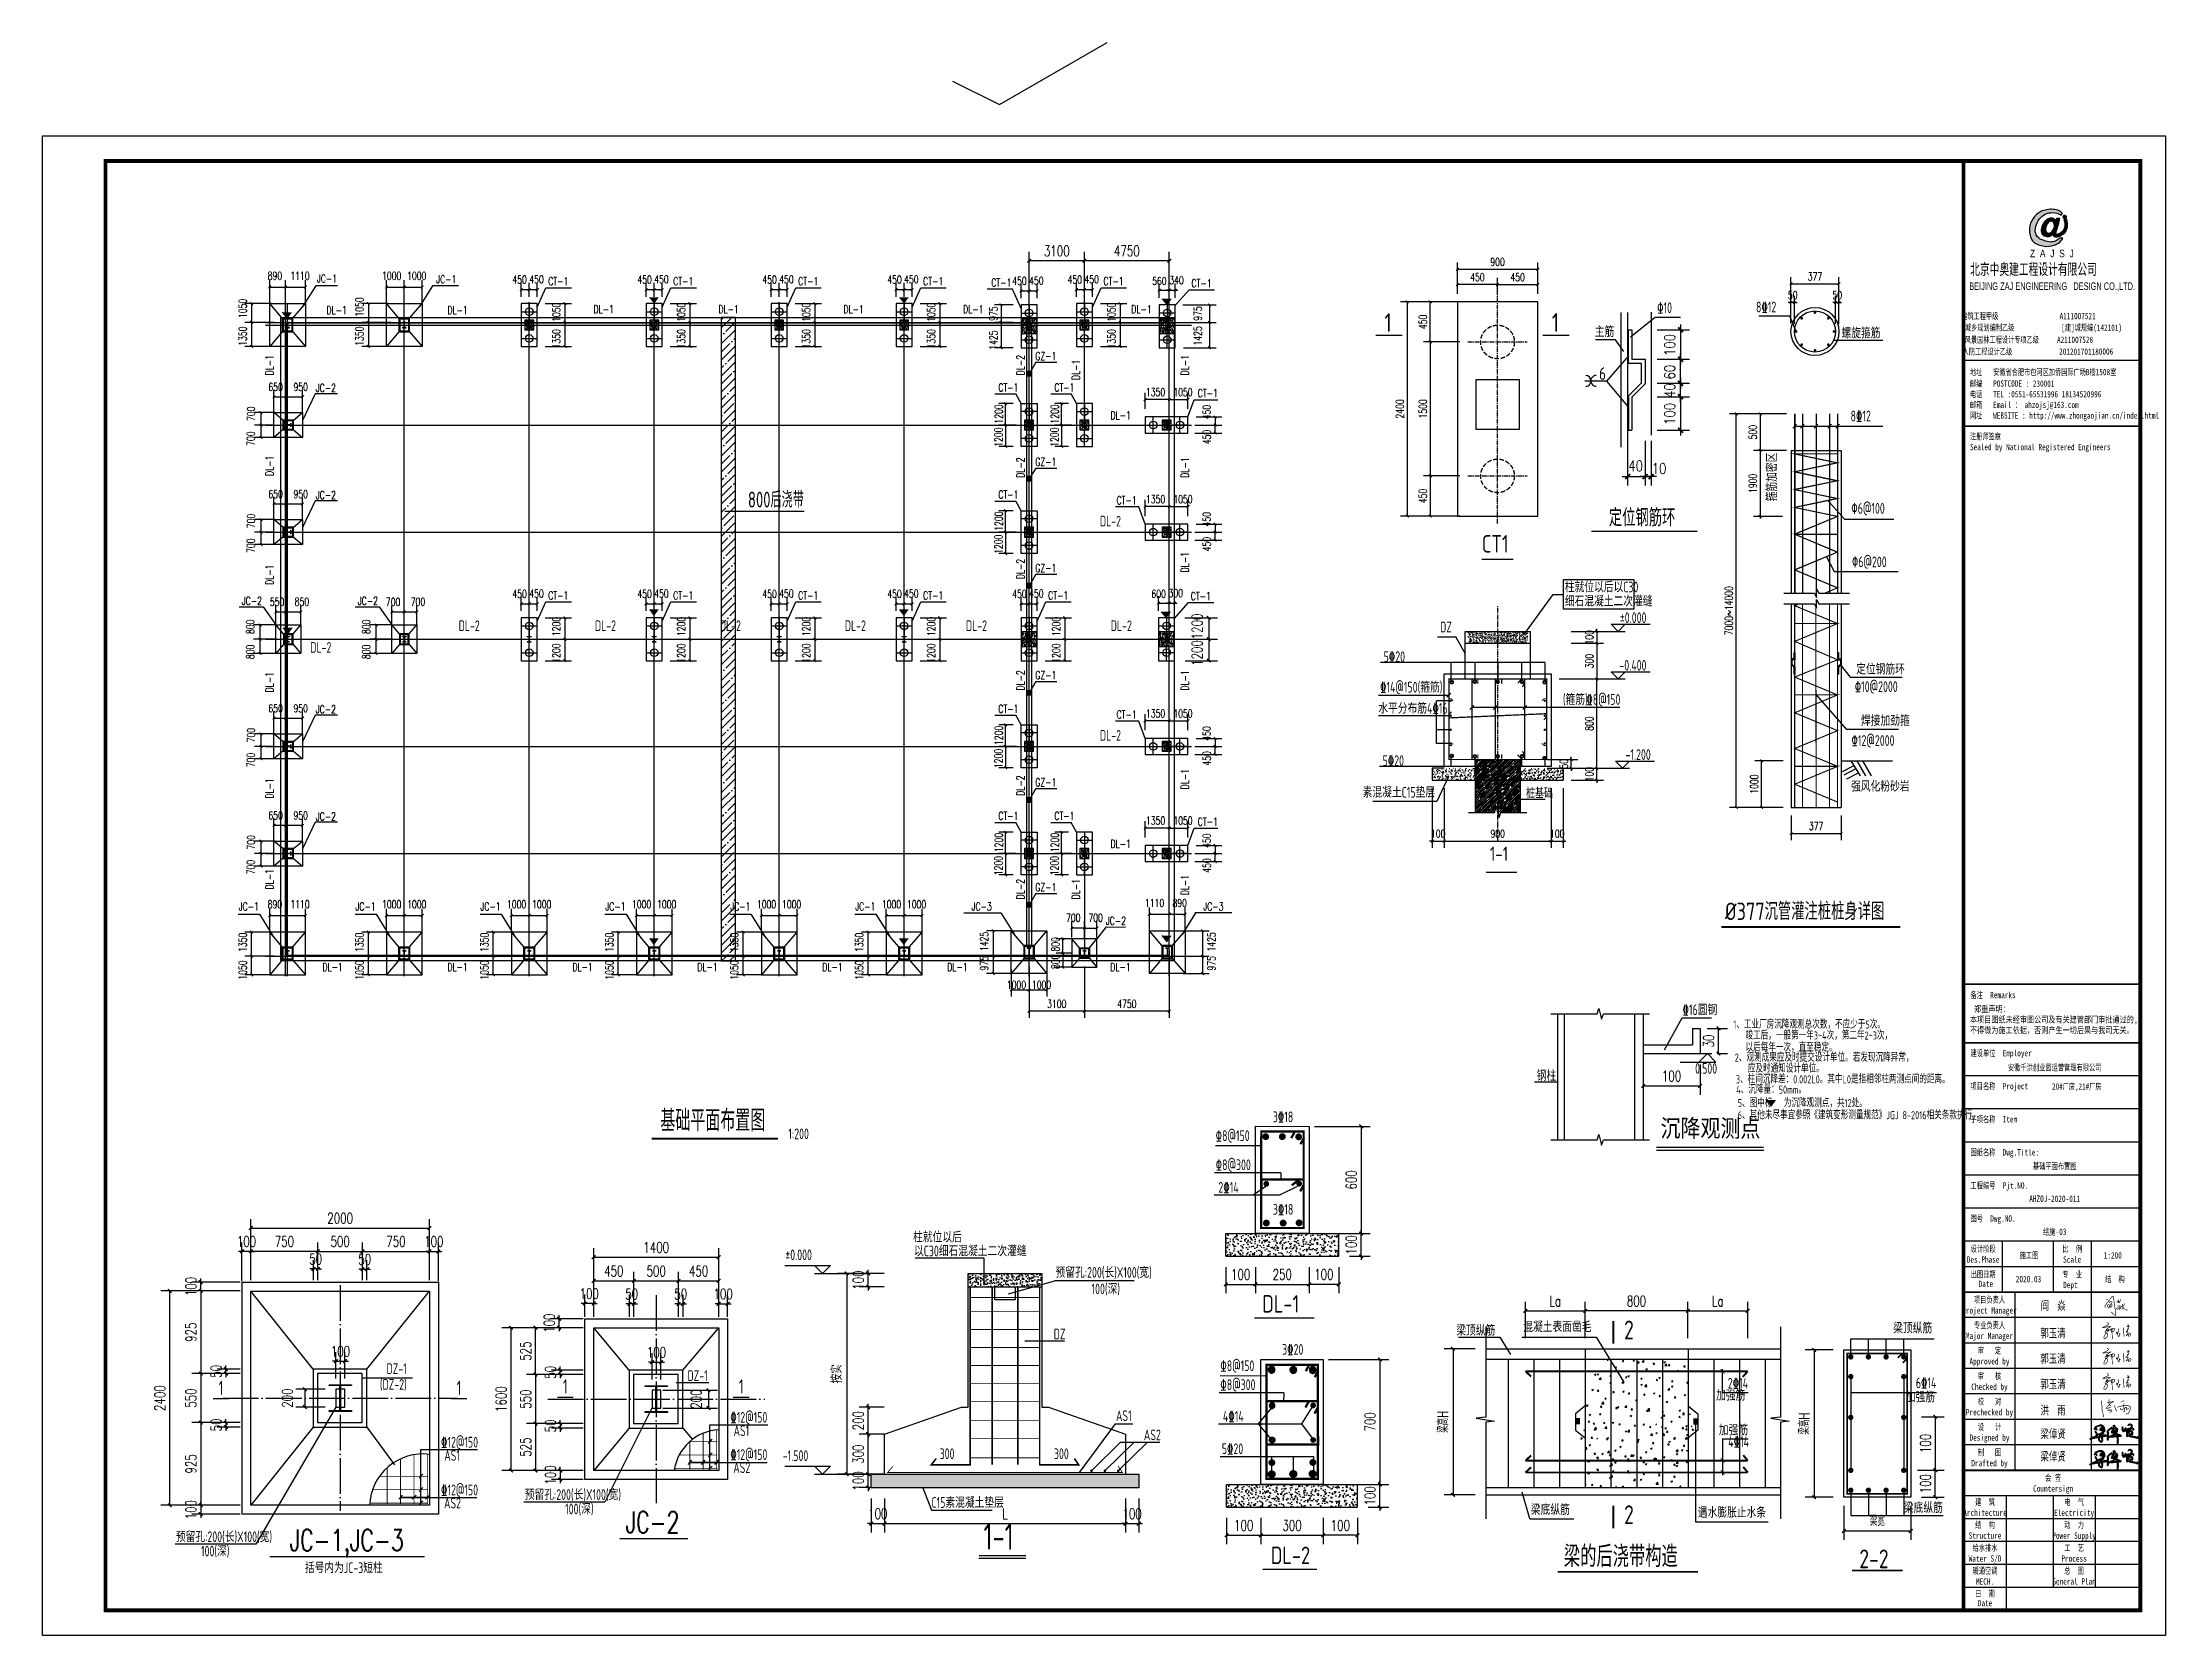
# Model space of a CAD drawing. Extents: x 180850 to 1400258, y 48356 to 327067.
# Drawn here: x 306909 to 425838, y 136382 to 225608 of the extents above; entities that cross this region are included whole.
import ezdxf
from ezdxf.enums import TextEntityAlignment as Align

# ---------------------------------------------------------------- set-up
doc = ezdxf.new("R2010")
doc.units = 0
doc.header["$LTSCALE"] = 1000
for name, pattern in [('0$0$CENTERX2', [4, 2.5, -0.5, 0.5, -0.5]), ('ACAD_ISO02W100', [15, 12, -3]), ('DASH', [0.35, 0.25, -0.1]), ('DOTE', [2.42, 2, -0.2, 0.02, -0.2])]:
    doc.linetypes.add(name, pattern=pattern)
for name, color, linetype in [('01', 1, 'Continuous'), ('1', 4, 'Continuous'), ('11', 3, 'Continuous'), ('AXIS', 3, 'Continuous'), ('B', 2, 'Continuous'), ('BASE_DE', 7, 'Continuous'), ('BEAM_DE', 7, 'Continuous'), ('DIM_LEAD', 3, 'Continuous'), ('DIM_SYMB', 3, 'Continuous'), ('DOTE', 1, 'Continuous'), ('GZ', 50, 'Continuous'), ('NUM', 7, 'Continuous'), ('PUB_DIM', 3, 'Continuous'), ('PUB_HATCH', 8, 'Continuous'), ('PUB_TEXT', 7, 'Continuous'), ('PUB_TITLE', 4, 'Continuous'), ('REIN', 1, 'Continuous'), ('STAIR', 2, 'Continuous'), ('TC', 252, 'Continuous'), ('TEXT', 7, 'Continuous'), ('THICK', 6, 'Continuous'), ('THIN', 7, 'Continuous'), ('W', 6, 'Continuous'), ('YCX', 90, 'Continuous'), ('图签', 3, 'Continuous'), ('填充', 251, 'Continuous'), ('引出线', 3, 'Continuous'), ('承台', 2, 'Continuous'), ('文字', 7, 'Continuous'), ('桩', 201, 'Continuous'), ('细实线', 6, 'Continuous'), ('虚线', 4, 'ACAD_ISO02W100'), ('详图钢筋', 7, 'Continuous'), ('轴线__尺寸数字', 253, 'Continuous'), ('钢筋', 1, 'Continuous'), ('钢筋圆', 4, 'Continuous')]:
    doc.layers.add(name, color=color, linetype=linetype)
doc.styles.add('_gyy_title_Arial', font='arial.ttf', dxfattribs={"width": 0.7})
doc.styles.add('_gyy_title_ST', font='', dxfattribs={"width": 0.8})
doc.styles.add('_HZTXT', font='tssdeng.shx', dxfattribs={"width": 0.8, "bigfont": 'tssdchn.shx'})
doc.styles.add('_TCH_DIM', font='SIMPLEX', dxfattribs={"bigfont": 'GBCBIG'})
doc.styles.add('_TCH_DIM_T3', font='SIMPLEX', dxfattribs={"width": 0.705882, "bigfont": 'GBCBIG'})
doc.styles.add('C', font='tssdeng.shx', dxfattribs={"height": 3, "bigfont": 'tssdchn.shx'})
doc.styles.add('HZ', font='txt.shx', dxfattribs={"width": 0.8, "bigfont": '000hztxt.shx'})
doc.styles.add('TSSD_Norm', font='tssdeng.shx', dxfattribs={"bigfont": 'hztxt.shx'})
doc.styles.add('TSSD_Rein', font='Tssdeng.shx', dxfattribs={"width": 0.7, "bigfont": 'hztxt.shx'})
doc.styles.get('_gyy_title_ST').set_extended_font_data('SimSun')
doc.dimstyles.new('_TCH_ARCH&&150', dxfattribs={"dimtxt": 446.25, "dimasz": 150, "dimexe": 375, "dimexo": 450, "dimgap": 189.375, "dimtad": 1, "dimdec": 0, "dimzin": 0, "dimdsep": 46, "dimtxsty": '_TCH_DIM_T3', "dimblk": 'ARCHTICK', "dimcen": 0.09, "dimclrd": 3, "dimclre": 3, "dimclrt": 7, "dimazin": 2, "dimtfac": 1, "dimtdec": 0, "dimtix": 1, "dimtmove": 2, "dimatfit": 3, "dimfxl": 1, "dimtolj": 1, "dimtzin": 0, "dimarcsym": 0})
doc.dimstyles.new('_TCH_ARCH&&200', dxfattribs={"dimtxt": 595, "dimasz": 200, "dimexe": 500, "dimexo": 600, "dimgap": 252.5, "dimtad": 1, "dimdec": 0, "dimzin": 0, "dimdsep": 46, "dimtxsty": '_TCH_DIM_T3', "dimblk": 'ARCHTICK', "dimcen": 0.09, "dimclrt": 7, "dimazin": 2, "dimtfac": 1, "dimtdec": 0, "dimtix": 1, "dimtmove": 2, "dimatfit": 3, "dimfxl": 1, "dimtolj": 1, "dimtzin": 0, "dimarcsym": 0})
doc.dimstyles.new('TCH-200-1', dxfattribs={"dimtxt": 595, "dimasz": 200, "dimexe": 500, "dimexo": 600, "dimgap": 252.5, "dimtad": 1, "dimdec": 0, "dimzin": 0, "dimdsep": 46, "dimtxsty": '_TCH_DIM_T3', "dimblk": 'ARCHTICK', "dimcen": 0.09, "dimclrd": 3, "dimclre": 3, "dimclrt": 7, "dimazin": 2, "dimtfac": 1, "dimtdec": 0, "dimtix": 1, "dimtmove": 2, "dimatfit": 3, "dimfxl": 1, "dimtolj": 1, "dimtzin": 0, "dimarcsym": 0})
doc.dimstyles.new('TCH-200-10', dxfattribs={"dimtxt": 595, "dimasz": 200, "dimexe": 500, "dimexo": 600, "dimgap": 252.5, "dimtad": 1, "dimdec": 0, "dimlfac": 0.1, "dimzin": 0, "dimdsep": 46, "dimtxsty": '_TCH_DIM_T3', "dimblk": 'ARCHTICK', "dimcen": 0.09, "dimclrd": 124, "dimclre": 124, "dimclrt": 7, "dimazin": 2, "dimtfac": 1, "dimtdec": 0, "dimtix": 1, "dimtmove": 2, "dimatfit": 3, "dimfxl": 1, "dimtolj": 1, "dimtzin": 0, "dimarcsym": 0})
doc.dimstyles.new('TCH-200-5', dxfattribs={"dimtxt": 595, "dimasz": 200, "dimexe": 500, "dimexo": 600, "dimgap": 252.5, "dimtad": 1, "dimdec": 0, "dimlfac": 0.2, "dimzin": 0, "dimdsep": 46, "dimtxsty": '_TCH_DIM_T3', "dimblk": 'ARCHTICK', "dimcen": 0.09, "dimclrd": 124, "dimclre": 124, "dimclrt": 7, "dimazin": 2, "dimtfac": 1, "dimtdec": 0, "dimtix": 1, "dimtmove": 2, "dimatfit": 3, "dimfxl": 1, "dimtolj": 1, "dimtzin": 0, "dimarcsym": 0})
doc.dimstyles.new('TCH_150_1', dxfattribs={"dimtxt": 446.25, "dimasz": 150, "dimexe": 375, "dimexo": 450, "dimgap": 189.375, "dimtad": 1, "dimdec": 0, "dimzin": 0, "dimdsep": 46, "dimtxsty": '_TCH_DIM_T3', "dimblk": 'ARCHTICK', "dimcen": 0.09, "dimclrd": 256, "dimclre": 256, "dimclrt": 7, "dimazin": 2, "dimtfac": 1, "dimtdec": 0, "dimtix": 1, "dimtmove": 2, "dimatfit": 3, "dimfxl": 1, "dimtolj": 1, "dimtzin": 0, "dimarcsym": 0})
doc.dimstyles.new('TCH_150_10', dxfattribs={"dimtxt": 446.25, "dimasz": 150, "dimexe": 375, "dimexo": 450, "dimgap": 189.375, "dimtad": 1, "dimdec": 0, "dimlfac": 0.1, "dimzin": 0, "dimdsep": 46, "dimtxsty": '_TCH_DIM_T3', "dimblk": 'ARCHTICK', "dimcen": 0.09, "dimclrd": 256, "dimclre": 256, "dimclrt": 7, "dimazin": 2, "dimtfac": 1, "dimtdec": 0, "dimtix": 1, "dimtmove": 2, "dimatfit": 3, "dimfxl": 1, "dimtolj": 1, "dimtzin": 0, "dimarcsym": 0})
doc.dimstyles.new('TCH_150_5', dxfattribs={"dimtxt": 446.25, "dimasz": 150, "dimexe": 375, "dimexo": 450, "dimgap": 189.375, "dimtad": 1, "dimdec": 0, "dimlfac": 0.2, "dimzin": 0, "dimdsep": 46, "dimtxsty": '_TCH_DIM_T3', "dimblk": 'ARCHTICK', "dimcen": 0.09, "dimclrd": 256, "dimclre": 256, "dimclrt": 7, "dimazin": 2, "dimtfac": 1, "dimtdec": 0, "dimtix": 1, "dimtmove": 2, "dimatfit": 3, "dimfxl": 1, "dimtolj": 1, "dimtzin": 0, "dimarcsym": 0})
pattern_1 = [(82.5, (-1479254.07, -437893.73), (-158.836115, 148.779291), [0, -171.591068, 0, -191.911063, 0, -183.444399]), (52.5, (-1479254.07, -437893.73), (-84.004836, 366.547842), [0, -92.568866, 0, -154.657739, 0, -59.266652]), (12.5, (-1479352.25, -437991.92), (248.133194, 249.03652), [0, -56.44443, 0, -203.19995, 0, -265.288823]), (2.5, (-1479352.25, -437991.92), (169.902673, 310.02249), [0, -28.222215, 0, -133.208856, 0, -152.399962])]
pattern_2 = [(50, (-1444235.88, -435486.4), (242.912831, -21.252109), [25.399994, -279.39993]), (355, (-1444235.88, -435486.4), (-46.990423, 254.742127), [20.319995, -223.519944]), (100.451, (-1444215.64, -435488.18), (195.923287, 233.48886), [21.58666, -237.453274]), (46.1842, (-1444235.88, -435418.67), (361.43863, -56.056423), [38.09999, -419.099895]), (96.6356, (-1444205.76, -435423.35), (316.5389, 329.90066), [32.37999, -356.17991]), (351.184, (-1444235.88, -435418.67), (316.539395, 329.900075), [30.47999, -335.279916]), (21, (-1444202.01, -435435.6), (202.153123, -136.35399), [25.399994, -279.39993]), (326, (-1444202.01, -435435.6), (82.402684, 245.583893), [20.319995, -223.519944]), (71.4514, (-1444185.17, -435446.97), (284.55525, 109.23045), [21.58666, -237.453274]), (37.5, (-1444235.88, -435486.41), (4.1181366, 112.7400236), [0, -220.810611, 0, -226.90661, 0, -224.366611]), (7.5, (-1444235.88, -435486.41), (89.092861, 133.574066), [0, -129.370634, 0, -215.730613, 0, -85.513312]), (327.5, (-1444311.4, -435486.41), (180.787415, -7.6383234), [0, -84.666646, 0, -264.159934, 0, -350.519912]), (317.5, (-1444345.27, -435486.4), (197.505526, 33.90198), [0, -110.066639, 0, -175.42929, 0, -248.919938])]
pattern_3 = [(45, (-1479254.07, -438068.94), (95.789375, 255.4383325), [1693.33291, -225.77772, 564.4443, -112.88886]), (45, (-1479187.81, -437922.86), (-185.991036, 26.342078), [338.66658, -37.253324, 677.333164, -84.666646]), (45, (-1479282.01, -437961.18), (361.6048894, 468.569691), [903.110885, -158.044405, 451.555443, -112.88886])]

msp = doc.modelspace()

# ---------------------------------------------------------------- texts
at = {"color": 1, "insert": (414892.78, 213244.05), "char_height": 718.1993, "width": 9393.6358, "attachment_point": 1, "style": 'HZ'}
msp.add_mtext('北京中奥建工程设计有限公司', dxfattribs=at)
at = {"layer": 'NUM'}
for s, height, style, width, p in [('%%13110', 600, 'TSSD_Norm', 0.7, (397357.52, 210454.26)), ('8%%13212', 600, 'TSSD_Norm', 0.7, (402896.22, 210488.86)), ('主筋', 600, 'TSSD_Norm', 0.7, (393864.99, 209109.45)), ('螺旋箍筋', 600, 'TSSD_Norm', 0.7, (407686.88, 209038.49)), ('8%%13212', 600, 'TSSD_Norm', 0.7, (408194.41, 204387.84)), ('800后浇带', 890, 'TSSD_Norm', 0.7, (346428.95, 199560.48)), ('%%1306@100', 600, 'TSSD_Norm', 0.7, (408235.13, 199212.07)), ('DL-2', 600, 'TSSD_Norm', 0.7, (366145.37, 198497.79)), ('%%1306@200', 600, 'TSSD_Norm', 0.7, (408266.62, 196219.77)), ('DL-2', 600, 'TSSD_Norm', 0.7, (330223.15, 192639.66)), ('DL-2', 600, 'TSSD_Norm', 0.7, (337855.76, 192639.66)), ('DL-2', 600, 'TSSD_Norm', 0.7, (344855.76, 192639.66)), ('DL-2', 600, 'TSSD_Norm', 0.7, (351855.76, 192639.66)), ('DL-2', 600, 'TSSD_Norm', 0.7, (358641.44, 192639.66)), ('DL-2', 600, 'TSSD_Norm', 0.7, (366753.44, 192639.66)), ('DL-2', 600, 'TSSD_Norm', 0.7, (321910.62, 191422.69)), ('定位钢筋环', 600, 'TSSD_Norm', 0.7, (408510.01, 190207.83)), ('%%13110@2000', 600, 'TSSD_Norm', 0.7, (408427.91, 189228.86)), ('焊接加劲箍', 600, 'TSSD_Norm', 0.7, (408777.68, 187326.65)), ('DL-2', 600, 'TSSD_Norm', 0.7, (366145.37, 186497.79)), ('%%13112@2000', 600, 'TSSD_Norm', 0.7, (408246.99, 186209.66)), ('桩基础', 533.333, 'TSSD_Norm', 0.7, (390010.32, 183284.04)), ('强风化粉砂岩', 600, 'TSSD_Norm', 0.7, (408221.54, 183645.31)), ('3%%13218', 600, 'TSSD_Norm', 0.7, (375830.42, 165132.48)), ('%%1318@150', 600, 'TSSD_Norm', 0.7, (372628.15, 164076.51)), ('%%1318@300', 600, 'TSSD_Norm', 0.7, (372630.68, 162448.11)), ('2%%13214', 600, 'TSSD_Norm', 0.7, (372781.53, 161180.84)), ('3%%13218', 600, 'TSSD_Norm', 0.7, (375833.82, 159951.3)), ('混凝土表面凿毛', 600, 'TSSD_Norm', 0.7, (389859.2, 153374.24)), ('3%%13220', 600, 'TSSD_Norm', 0.7, (376351.5, 152105.59)), ('%%1318@150', 600, 'TSSD_Norm', 0.7, (372889.38, 151192.37)), ('%%1318@300', 600, 'TSSD_Norm', 0.7, (372888.76, 150133.79)), ('4%%13214', 600, 'TSSD_Norm', 0.7, (373033.95, 148360.16)), ('5%%13220', 600, 'TSSD_Norm', 0.7, (372972.65, 146541.41)), ('JC-2', 1200, '_TCH_DIM_T3', 0.705882, (339581.05, 142128.9)), ('梁底纵筋', 600, 'TSSD_Norm', 0.7, (390287.07, 143132.71)), ('遇水膨胀止水条', 600, 'TSSD_Norm', 0.7, (399638.62, 142976.19)), ('JC-1,JC-3', 1200, '_TCH_DIM_T3', 0.705882, (320759.48, 141124.8)), ('1-1', 1500, 'TSSD_Norm', 0.7, (359628.86, 141184.07, 0))]:
    msp.add_text(s, height=height, dxfattribs=dict(at, style=style, width=width)).set_placement(p)
at = {"layer": 'NUM', "style": 'TSSD_Norm', "width": 0.7}
msp.add_text('箍筋加密区', height=600, rotation=90, dxfattribs=at).set_placement((404082.87, 199906.1))
at = {"layer": 'NUM', "style": 'TSSD_Norm', "width": 0.8}
msp.add_text('1-1', height=800, dxfattribs=at).set_placement((387986.76, 179526.36), align=Align.BOTTOM_LEFT)
at = {"layer": 'NUM', "style": 'TSSD_Norm', "width": 0.7}
for s, p in [('梁顶纵筋', (388292.06, 153173.7)), ('梁顶纵筋', (412767.75, 153305.19)), ('梁底纵筋', (413365.62, 143242.64))]:
    msp.add_text(s, height=600, dxfattribs=at).set_placement(p, align=Align.RIGHT)
for s, p in [('加强筋', (402297.43, 149356.57)), ('2%%13214', (402453.83, 150032.6)), ('加强筋', (412923.54, 149263.89)), ('6%%13214', (413000.44, 150053.18)), ('加强筋', (402453.83, 147411.11)), ('4\x8414', (402503.7, 146759.02))]:
    msp.add_text(s, height=600, dxfattribs=at).set_placement(p, align=Align.BOTTOM_RIGHT)
at = {"layer": 'PUB_DIM', "color": 7, "style": '_TCH_DIM', "width": 0.8}
for s, p in [('100', (398368.48, 208049.77)), ('60', (398368.48, 206730.98)), ('40', (398368.48, 205694.66)), ('100', (398368.48, 204187.27))]:
    msp.add_text(s, height=600, rotation=90, dxfattribs=at).set_placement(p)
for s, p in [('40', (395746.99, 201594.05)), ('10', (397057.19, 201444.05))]:
    msp.add_text(s, height=600, dxfattribs=at).set_placement(p)
at = {"layer": 'PUB_DIM', "style": 'TSSD_Rein', "width": 0.7}
msp.add_text('0.500', height=600, dxfattribs=at).set_placement((400718.28, 167842.18), align=Align.RIGHT)
at = {"layer": 'PUB_TEXT', "width": 0.8}
for s, height, style, p in [('1', 1050, 'C', (382082.33, 209394.25)), ('1', 1050, 'C', (391459.78, 209399.22)), ('6', 700, '_HZTXT', (394107.79, 206711.05)), ('定位钢筋环', 980, 'C', (394653.83, 198508.69)), ('CT1', 980, 'C', (387537.87, 197038.1)), ('%%C377沉管灌注桩桩身详图', 980, 'C', (401159.08, 176454.83)), ('DL-1', 980, 'C', (375240.11, 154470.76)), ('2', 1050, 'C', (395506.68, 152970.13)), ('2', 1050, 'C', (395506.68, 142626.53)), ('DL-2', 980, 'C', (375719.29, 140383.87)), ('2-2', 1050, 'C', (408683.31, 140151.14))]:
    msp.add_text(s, height=height, dxfattribs=dict(at, style=style)).set_placement(p)
at = {"layer": 'PUB_TEXT', "color": 3, "style": '_gyy_title_ST', "width": 0.7}
for s, p in [('阎  焱', (418840.33, 154620.05)), ('郭玉清', (418827.44, 153080.43)), ('郭玉清', (418827.44, 151655.07)), ('郭玉清', (418827.44, 150229.72)), ('洪  雨', (418830.64, 148757.56)), ('梁倬贤', (418830.64, 147435.86)), ('梁倬贤', (418830.64, 146174.46))]:
    msp.add_text(s, height=481.259, dxfattribs=at).set_placement(p)
at = {"layer": 'PUB_TITLE', "width": 0.7}
for s, height, style, p in [('BEIJING ZAJ ENGINEERING   DESIGN CO.,LTD.', 424.2416, '_gyy_title_Arial', (419485.66, 211746.83)), ('建筑工程甲级                 A111007521             ', 353.5346, '_gyy_title_ST', (419471.44, 210108.51)), ('城乡规划编制乙级             [建]城规编(142101)', 353.5346, '_gyy_title_ST', (418999.36, 209459.89)), ('人防工程设计乙级             201201701180006', 353.5346, '_gyy_title_ST', (418692.58, 208120.07)), ('风景园林工程设计专项乙级     A211007528           ', 353.5346, '_gyy_title_ST', (419295.46, 208781.7)), ('设计阶段', 356.338, '_gyy_title_ST', (415619.71, 157865.1)), ('比  例', 356.338, '_gyy_title_ST', (420608.45, 157865.1)), ('Des.Phase', 356.338, '_gyy_title_ST', (415619.71, 157266.47)), ('Scale', 356.338, '_gyy_title_ST', (420608.45, 157266.47)), ('出图日期', 356.338, '_gyy_title_ST', (415619.71, 156439.75)), ('Date', 356.338, '_gyy_title_ST', (415773.02, 155899.51)), ('专  业', 356.338, '_gyy_title_ST', (420608.45, 156439.75)), ('Dept ', 356.338, '_gyy_title_ST', (420608.45, 155841.1)), ('Project Manager', 356.3382, '_gyy_title_ST', (415976.04, 154415.75)), ('项目负责人', 356.338, '_gyy_title_ST', (415976.04, 155014.39)), ('专业负责人', 356.338, '_gyy_title_ST', (415976.04, 153589.04)), ('Major Manager', 356.3382, '_gyy_title_ST', (415976.04, 152990.39)), ('审   定', 356.338, '_gyy_title_ST', (415976.06, 152163.68)), ('Approved by', 356.3382, '_gyy_title_ST', (415976.04, 151565.04)), ('审   核', 356.338, '_gyy_title_ST', (415976.06, 150738.33)), ('Checked by', 356.338, '_gyy_title_ST', (415976.04, 150139.68)), ('Prechecked by', 356.3382, '_gyy_title_ST', (415976.04, 148714.33)), ('校   对', 356.338, '_gyy_title_ST', (415976.06, 149312.98)), ('Designed by', 356.3382, '_gyy_title_ST', (415976.04, 147288.97)), ('设   计', 356.338, '_gyy_title_ST', (415976.06, 147887.62)), ('制   图', 356.338, '_gyy_title_ST', (415976.06, 146462.27)), ('Drafted by', 356.338, '_gyy_title_ST', (415976.04, 145863.62)), ('会 签', 356.338, '_gyy_title_ST', (419539.43, 145036.91)), ('建  筑', 356.338, '_gyy_title_ST', (415726.61, 143682.83)), ('Countersign', 356.3382, '_gyy_title_ST', (419539.43, 144438.27)), ('电  气', 356.338, '_gyy_title_ST', (420715.35, 143682.83)), ('Architecture', 356.3382, '_gyy_title_ST', (415726.61, 143084.18)), ('结  构', 356.338, '_gyy_title_ST', (415726.61, 142400.01)), ('Electricity', 356.3382, '_gyy_title_ST', (420715.35, 143084.18)), ('动  力', 356.338, '_gyy_title_ST', (420715.35, 142400.01)), ('Structure', 356.338, '_gyy_title_ST', (415726.61, 141801.37)), ('Power Supply', 356.3382, '_gyy_title_ST', (420715.35, 141801.37)), ('Water S/D', 356.338, '_gyy_title_ST', (415726.61, 140518.54)), ('给水排水', 356.338, '_gyy_title_ST', (415726.61, 141117.19)), ('Process', 356.338, '_gyy_title_ST', (420715.35, 140518.54)), ('工  艺', 356.338, '_gyy_title_ST', (420715.35, 141117.19)), ('暖通空调', 356.338, '_gyy_title_ST', (415726.61, 139834.37)), ('MECH.', 356.338, '_gyy_title_ST', (415726.61, 139235.73)), ('General Plan', 356.3382, '_gyy_title_ST', (420715.35, 139235.73)), ('总  图', 356.338, '_gyy_title_ST', (420715.35, 139834.37)), ('日  期', 356.338, '_gyy_title_ST', (415726.61, 138551.55)), ('Date', 356.338, '_gyy_title_ST', (415726.61, 138024.17))]:
    msp.add_text(s, height=height, dxfattribs=dict(at, style=style)).set_placement(p, align=Align.CENTER)
at = {"layer": 'PUB_TITLE', "style": '_gyy_title_ST', "width": 0.7}
for s, height, p in [('地址   安徽省合肥市包河区加侨国际广场B楼1508室', 353.5346, (414882.41, 206971.5)), ('邮编   POSTCODE : 230001', 353.5346, (414882.41, 206325.74)), ('电话   TEL :0551-65531996 18134520996', 353.5346, (414882.41, 205731.8)), ('邮箱   Email ： ahzojsj@163.com', 353.5346, (414882.41, 205137.86)), ('网址   WEBSITE : http://www.zhongaojian.cn/index.html', 353.5346, (414882.41, 204540.43)), ('注册师签章', 353.535, (414882.41, 203366.69)), ('Sealed by National Registered Engineers', 353.5346, (414884.33, 202772.76)), ('备注  Remarks', 356.3382, (414911.37, 172078.36)), ('建设单位  Employer', 356.3382, (414911.37, 168826.07)), ('项目名称  Project', 356.3382, (414911.37, 166973.11)), ('子项名称  Item', 356.338, (414911.37, 165120.15)), ('图纸名称  Dwg.Title:', 356.3382, (414911.37, 163267.19)), ('工程编号  Pjt.NO.', 356.3382, (414911.37, 161414.23)), ('图号  Dwg.NO.', 356.3382, (414911.37, 159561.27))]:
    msp.add_text(s, height=height, dxfattribs=at).set_placement(p)
at = {"layer": 'PUB_TITLE', "color": 2, "style": '_gyy_title_ST', "width": 0.7}
msp.add_text('安徽千洪创业园运营管理有限公司', height=356.3382, dxfattribs=at).set_placement((419629.17, 168021.53), align=Align.CENTER)
msp.add_text('20#厂房,21#厂房', height=349.1756, dxfattribs=at).set_placement((420864.12, 167121.81), align=Align.MIDDLE)
at = {"layer": 'PUB_TITLE', "color": 6, "style": '_gyy_title_ST', "width": 0.7}
for s, height, p in [('基础平面布置图', 356.338, (419629.17, 162495.55)), ('AHZOJ-2020-011', 356.3382, (419629.17, 160671.89))]:
    msp.add_text(s, height=height, dxfattribs=at).set_placement(p, align=Align.CENTER)
at = {"layer": 'PUB_TITLE', "color": 7, "style": '_gyy_title_ST', "width": 0.7}
for s, height, p in [('结施-03', 356.339, (419629.17, 158818.93)), ('施工图', 356.338, (418185.83, 157508.11)), ('1:200', 356.338, (422882.43, 157496.83)), ('2020.03', 356.338, (418159.47, 156166.59)), ('结  构', 356.338, (422998.99, 156166.59))]:
    msp.add_text(s, height=height, dxfattribs=at).set_placement(p, align=Align.CENTER)
at = {"layer": 'PUB_TITLE', "insert": (414881.58, 171654.81), "char_height": 356.3382, "width": 11402.833, "attachment_point": 1, "style": '_gyy_title_ST'}
msp.add_mtext(' 郑重声明：\\P本项目图纸未经审图公司及有关建管部门审批通过的,\\P不得做为施工依据，否则产生一切后果与我司无关。', dxfattribs=at)
at = {"layer": 'TEXT', "width": 0.7}
for s, height, style, p in [('柱就位以后以C30', 600, 'TSSD_Norm', (392186.73, 194810.09)), ('细石混凝土二次灌缝', 600, 'TSSD_Norm', (392186.73, 194018.59)), ('DZ', 600, 'TSSD_Norm', (385204.04, 192561.86)), ('5%%13220', 600, 'TSSD_Norm', (382038.23, 190903.88)), ('%%13214@150(箍筋)', 599.9999, 'TSSD_Norm', (381836.19, 189199.54)), ('(箍筋)', 600, 'TSSD_Norm', (392078.78, 188511.09)), ('%%1328@150', 600, 'TSSD_Norm', (393393.48, 188508.59)), ('水平分布筋4%%13216', 599.9999, 'TSSD_Norm', (381739.61, 188015.1)), ('5%%13220', 600, 'TSSD_Norm', (381977.32, 185084.31)), ('\x8416圆钢', 600, 'TSSD_Rein', (398781.23, 171131.98)), ('钢柱', 600, 'TSSD_Rein', (390616.14, 167445.45)), ('基础平面布置图', 1200, 'TSSD_Norm', (341518.52, 164628.78)), ('5、图中标   为沉降观测点，共12处。', 450, 'TSSD_Norm', (401870.09, 165977.4)), ('6、其他未尽事宜参照《建筑变形测量规范》JGJ 8-2016相关条款执行。', 450, 'TSSD_Norm', (401872.28, 165300.69)), ('1:200', 600, 'TSSD_Norm', (348689.16, 164181.23)), ('柱就位以后', 599.998, 'TSSD_Norm', (355677.64, 158400.06)), ('以C30细石混凝土二次灌缝', 599.9985, 'TSSD_Norm', (355728.66, 157621.11)), ('预留孔:200(长)X100(宽)', 599.9985, 'TSSD_Norm', (363658.19, 156418.85)), ('100(深)', 599.998, 'TSSD_Norm', (365673.68, 155497.21)), ('DZ', 599.998, 'TSSD_Norm', (363557.27, 152970.54)), ('DZ-1', 599.998, 'TSSD_Norm', (326181.41, 151026.36)), ('DZ-1', 599.998, 'TSSD_Norm', (343040.37, 150639.45)), ('(DZ-2)', 599.998, 'TSSD_Norm', (325808.27, 150148.7)), ('AS2', 599.998, 'TSSD_Norm', (368605.95, 147320.96)), ('AS2', 599.998, 'TSSD_Norm', (345606.45, 145485.77)), ('AS2', 599.998, 'TSSD_Norm', (329402.32, 143502.29)), ('预留孔:200(长)X100(宽)', 599.9985, 'TSSD_Norm', (333923.15, 143976.27)), ('C15素混凝土垫层', 599.998, 'TSSD_Norm', (356708.64, 143533.67)), ('100(深)', 599.998, 'TSSD_Norm', (336186.77, 143172.85)), ('预留孔:200(长)X100(宽)', 599.9985, 'TSSD_Norm', (314381.01, 141614.17)), ('100(深)', 599.998, 'TSSD_Norm', (315788.93, 140810.75)), ('括号内为JC-3短柱', 599.998, 'TSSD_Norm', (321607.81, 139877.99))]:
    msp.add_text(s, height=height, dxfattribs=dict(at, style=style)).set_placement(p)
at = {"layer": 'TEXT', "style": 'TSSD_Norm', "width": 0.7}
for s, height, p in [('%%P0.000', 600, (396760.24, 193090.47)), ('-0.400', 600, (396760.24, 190423.8)), ('-1.200', 600, (397001.9, 185423.8)), ('%%13212@150', 599.9985, (347513.94, 148301.95)), ('AS1', 599.998, (367921.63, 148392.68)), ('%%13212@150', 599.9985, (331309.81, 146911.23)), ('AS1', 599.998, (346498.67, 147559.01)), ('AS1', 599.998, (330294.55, 146168.29)), ('%%13212@150', 599.9985, (347513.94, 146216.95)), ('%%13212@150', 599.9985, (331309.81, 144233.47))]:
    msp.add_text(s, height=height, dxfattribs=at).set_placement(p, align=Align.RIGHT)
for s, height, p in [('素混凝土C15垫层', 600, (384919.76, 183131.97)), ('300', 599.998, (357998.21, 146083.98)), ('300', 599.998, (364400.4, 146083.98))]:
    msp.add_text(s, height=height, dxfattribs=at).set_placement(p, align=Align.BOTTOM_RIGHT)
for s, height, p in [('1、工业厂房沉降观测总次数，不应少于5次。', 450, (401625.98, 170244.09)), ('竣工后，一般第一年3~4次，第二年2~3次，', 450, (402307.74, 169629.28)), ('2、观测成果应及时提交设计单位。若发现沉降异常，', 450, (401706.71, 168392.26)), ('以后每年一次，直至稳定。', 450, (402307.74, 168955.95)), ('3、柱间沉降差：0.002L\x8e0\x8f。其中L\x8e0\x8f是指相邻柱两测点间的距离。', 450, (401767.95, 167175.57)), ('应及时通知设计单位。', 450, (402439.21, 167782.48)), ('4、沉降量：50mm。', 450, (401788.8, 166599.23)), ('%%P0.000', 599.998, (348523.46, 157225.97)), ('-1.500', 599.998, (348376.39, 145975.97))]:
    msp.add_text(s, height=height, dxfattribs=at).set_placement(p, align=Align.BOTTOM_LEFT)
at = {"layer": 'TEXT', "style": 'TSSD_Norm'}
msp.add_text('沉降观测点', height=1120, dxfattribs=at).set_placement((397545.87, 163863.69), align=Align.BOTTOM_LEFT)
at = {"layer": 'TEXT', "style": 'TSSD_Norm', "width": 0.7}
for p in [(316916.41, 150252.36), (330243.11, 150252.36), (336195.04, 150331.45), (346049.37, 150331.45)]:
    msp.add_text('1', height=800, dxfattribs=at).set_placement(p, align=Align.MIDDLE_CENTER)
at = {"layer": 'YCX', "style": '_TCH_DIM_T3', "width": 0.705882}
for s, p in [('JC-1', (322284.18, 212158.15)), ('JC-1', (328966.53, 212117.87)), ('CT-1', (335238.88, 212010.18)), ('CT-1', (342238.88, 212010.18)), ('CT-1', (349238.88, 212010.18)), ('CT-1', (356238.88, 212010.18)), ('CT-1', (360058.62, 211935.15)), ('CT-1', (366338.88, 212010.18)), ('CT-1', (371269.88, 211897.99)), ('GZ-1', (362523.28, 207819.33)), ('JC-2', (322219.34, 206033.52)), ('CT-1', (360452.44, 206061.61)), ('CT-1', (363589.27, 206061.61)), ('CT-1', (371621.83, 205739.01)), ('GZ-1', (362523.28, 201893.56)), ('JC-2', (322219.34, 200033.52)), ('CT-1', (360452.44, 200061.61)), ('CT-1', (367075.41, 199739.01)), ('GZ-1', (362523.28, 195944.33)), ('JC-2', (318072.53, 194105.34)), ('JC-2', (324572.53, 194105.34)), ('CT-1', (335238.88, 194409.93)), ('CT-1', (342238.88, 194409.93)), ('CT-1', (349238.88, 194409.93)), ('CT-1', (356238.88, 194409.93)), ('CT-1', (363238.88, 194409.93)), ('CT-1', (371229.88, 194372.77)), ('GZ-1', (362523.28, 189944.33)), ('JC-2', (322219.34, 188033.52)), ('CT-1', (360452.44, 188061.61)), ('CT-1', (367075.41, 187739.01)), ('GZ-1', (362523.28, 183944.33)), ('JC-2', (322219.34, 182033.52)), ('CT-1', (360452.44, 182061.61)), ('CT-1', (363589.27, 182061.61)), ('CT-1', (371621.83, 181739.01)), ('GZ-1', (362523.28, 178069.33)), ('JC-1', (317900.64, 176991.1)), ('JC-1', (324440.64, 176991.1)), ('JC-1', (331440.64, 176991.1)), ('JC-1', (338440.64, 176991.1)), ('JC-1', (345440.64, 176991.1)), ('JC-1', (352440.64, 176991.1)), ('JC-3', (358954.53, 176991.18)), ('JC-3', (371937.08, 176991.18)), ('JC-2', (366478.27, 176189.75))]:
    msp.add_text(s, height=450, dxfattribs=at).set_placement(p)
at = {"layer": '承台', "color": 6, "style": '_TCH_DIM_T3', "width": 0.705882}
for p in [(322816.48, 210391.42), (329592.15, 210391.42), (337773.67, 210439.84), (344773.67, 210439.84), (351773.67, 210439.84), (358479.58, 210439.84), (367901.71, 210439.84), (366734.48, 204497.79), (366734.48, 180497.79), (322592.15, 173598.29), (329592.15, 173598.29), (336592.15, 173598.29), (343592.15, 173598.29), (350592.15, 173598.29), (357592.15, 173598.29), (366724.87, 173598.29)]:
    msp.add_text('DL-1', height=450, dxfattribs=at).set_placement(p)
for s, p in [('DL-1', (319848.21, 206960.87)), ('DL-2', (361918.21, 206960.87)), ('DL-1', (365023.52, 206699.32)), ('DL-1', (371128.35, 206960.87)), ('DL-1', (319848.21, 201325.04)), ('DL-2', (361918.21, 201225.07)), ('DL-1', (371128.35, 201225.07)), ('DL-1', (319848.21, 195225.99)), ('DL-2', (361918.21, 195541.48)), ('DL-1', (371128.35, 195919.14)), ('DL-2', (361918.21, 189304.46)), ('DL-1', (371128.35, 189304.46)), ('DL-1', (319848.21, 189204.14)), ('DL-2', (361918.21, 183410.73)), ('DL-1', (371128.35, 183774.02)), ('DL-1', (319848.21, 183259.49)), ('DL-1', (319848.21, 178165.11)), ('DL-2', (361918.21, 177611.7)), ('DL-1', (365023.52, 177611.7)), ('DL-1', (371128.35, 177841.61))]:
    msp.add_text(s, height=450, rotation=90, dxfattribs=at).set_placement(p)
at = {"layer": '文字', "style": '_HZTXT', "width": 0.8}
msp.add_text('梁的后浇带构造', height=1200, dxfattribs=at).set_placement((392133.46, 140212.04))

# ---------------------------------------------------------------- blocks, each defined once
blk = doc.blocks.new('dd')
at = {"layer": '图签'}
h = blk.add_hatch(color=5, dxfattribs=at)
h.set_gradient(color1=(0, 0, 255), color2=(36, 36, 255), one_color=1, tint=0.57)
h.paths.add_polyline_path([(452, 1270, -0.093206), (531, 1562, -0.136321), (716, 1807, -0.161039), (988, 1948, -0.108591), (1307, 1935, -0.049497), (1479, 1861, 0.062627), (1539, 1932, 0.094388), (1351, 2056, 0.136326), (854, 2062, 0.161722), (430, 1810, 0.133661), (243, 1435, 0.158414), (286, 937, 0.22517), (632, 669, 0.138663), (1107, 646, 0.074676), (1375, 753, 0.125344), (1543, 944, 0.006312), (1413, 948, -0.090385), (1244, 833, -0.096745), (1053, 797, -0.073845), (803, 850, -0.140868), (530, 1020, -0.160753)])
h = blk.add_hatch(color=5, dxfattribs=at)
h.set_gradient(color1=(0, 0, 255), color2=(36, 36, 255), one_color=1, tint=0.57)
h.paths.add_polyline_path([(1306, 1289, 0.011169), (1334, 1370, 0.005807), (1431, 1724, 0.01105), (1292, 1724, 0.016796), (1267, 1634, 0.125943), (1203, 1704, 0.083806), (1120, 1739, 0.082879), (1047, 1739, -0.008503), (952, 1710, 0.060057), (844, 1628, 0.086078), (774, 1532, 0.099424), (705, 1347, 0.12153), (690, 1225, 0.102644), (719, 1122, 0.056648), (797, 1042, 0.092914), (913, 1013, 0.194578), (1098, 1064, -0.002562), (1175, 1122, 0.064354), (1167, 1068, 0.172385), (1207, 1017, 0.105458), (1300, 1002, 0.086567), (1454, 1046, 0.047674), (1592, 1136, 0.166359), (1692, 1274, 0.096748), (1728, 1431, 0.03151), (1728, 1548, 0.041815), (1700, 1691, 0.007654), (1588, 1673, -0.009919), (1610, 1585, -0.068269), (1624, 1482, -0.105336), (1605, 1352, -0.14652), (1528, 1223, -0.070486), (1434, 1151, -0.077937), (1341, 1103, -0.127098), (1272, 1084, -0.114215), (1267, 1129, -0.007609)])
h.paths.add_polyline_path([(865, 1245, -0.099994), (863, 1328, -0.050974), (888, 1427, -0.120527), (938, 1529, -0.043888), (1002, 1595, -0.08446), (1063, 1619, -0.147309), (1127, 1607, -0.037474), (1177, 1572, -0.06931), (1209, 1507, -0.067662), (1213, 1431, -0.02676), (1211, 1413, 0.017209), (1183, 1329, -0.048815), (1120, 1223, -0.139096), (1046, 1163, -0.097991), (944, 1153, -0.085394), (909, 1169, -0.149141)], flags=16)
h = blk.add_hatch(color=1, dxfattribs=at)
h.set_gradient(color1=(255, 0, 0), color2=(255, 0, 0), tint=0.57)
h.paths.add_polyline_path([(1557, 1818, 0.386553), (1564, 1757, 0.170676), (1604, 1736, 0.082224), (1657, 1743, 0.087509), (1686, 1766, 0.264235), (1694, 1804, 0.244333), (1636, 1850, 0.30271)])
blk.add_lwpolyline([(1539, 1932, 0.094388), (1351, 2056, 0.136326), (854, 2062, 0.161722), (430, 1810, 0.133661), (243, 1435, 0.158414), (286, 937, 0.22517), (632, 669, 0.138663), (1107, 646, 0.074676), (1375, 753, 0.125344), (1543, 944, 0.006312), (1413, 948, -0.090385), (1244, 833, -0.096745), (1053, 797, -0.073845), (803, 850, -0.140868), (530, 1020, -0.160753), (452, 1270, -0.093206), (531, 1562, -0.136321), (716, 1807, -0.161039), (988, 1948, -0.108591), (1307, 1935, -0.049497), (1479, 1861, 0.062627)], format="xyb", close=True, dxfattribs=at)
for points in [[(1431, 1724, 0.011041), (1292, 1724, 0.016796), (1267, 1634, 0.125943), (1203, 1704, 0.083806), (1120, 1739, 0.082879), (1047, 1739, -0.008503), (952, 1710, 0.060057), (844, 1628, 0.086078), (774, 1532, 0.099424), (705, 1347, 0.12153), (690, 1225, 0.102644), (719, 1122, 0.056648), (797, 1042, 0.092914), (913, 1013, 0.194578), (1098, 1064, -0.002562), (1175, 1122, 0.064354), (1167, 1068, 0.172385), (1207, 1017, 0.105458), (1300, 1002, 0.086567), (1454, 1046, 0.047674), (1592, 1136, 0.166359), (1692, 1274, 0.096748), (1728, 1431, 0.03151), (1728, 1548, 0.041815), (1700, 1691, 0.007654), (1588, 1673, -0.009919), (1610, 1585, -0.068269), (1624, 1482, -0.105336), (1605, 1352, -0.14652), (1528, 1223, -0.070486), (1434, 1151, -0.077937), (1341, 1103, -0.127098), (1272, 1084, -0.114215), (1267, 1129, -0.007609), (1306, 1289, 0.011169), (1334, 1370, 0.005782), (1430, 1722, 0.069025)], [(1694, 1804, 0.243958), (1636, 1850, 0.303117), (1557, 1818, 0.386553), (1564, 1757, 0.170676), (1604, 1736, 0.082224), (1657, 1743, 0.087509), (1686, 1766, 0.264235), (1694, 1804, -7.823139)], [(1213, 1431, 0.067662), (1209, 1507, 0.06931), (1177, 1572, 0.037474), (1127, 1607, 0.147309), (1063, 1619, 0.08446), (1002, 1595, 0.043888), (938, 1529, 0.120527), (888, 1427, 0.050974), (863, 1328, 0.099994), (865, 1245, 0.149141), (909, 1169, 0.085394), (944, 1153, 0.097991), (1046, 1163, 0.139096), (1120, 1223, 0.048815), (1183, 1329, -0.017209), (1211, 1413, 0.02676), (1213, 1431, 0.441273)]]:
    blk.add_lwpolyline(points, format="xyb", dxfattribs=at)
at = {"insert": (246, 492), "char_height": 300, "width": 8000, "attachment_point": 1, "style": 'HZ'}
blk.add_mtext('{\\fArial|b0|i0|c0|p32;Z  A  J  S  J}', dxfattribs=at)
blk = doc.blocks.new('_ArchTick')
at = {"color": 0, "linetype": 'ByBlock', "const_width": 0.4}
blk.add_lwpolyline([(-0.5, -0.5), (0.5, 0.5)], dxfattribs=at)
blk = doc.blocks.new('*D278')
at = {"color": 0, "lineweight": -2, "transparency": 16777216}
for p, q in [((365278, 210532), (365278, 213880)), ((370028, 213380), (365278, 213380)), ((370028, 210532), (370028, 213880))]:
    blk.add_line(p, q, dxfattribs=at)
at = {"layer": 'Defpoints', "color": 0, "transparency": 16777216}
for p in [(365278, 213380), (365278, 209932), (370028, 209932)]:
    blk.add_point(p, dxfattribs=at)
at = {"color": 0, "lineweight": -2, "transparency": 16777216, "xscale": 200, "yscale": 200, "zscale": 200}
for p, rotation in [((365278, 213380), 180.0000000050026), ((370028, 213380), 5.002558367550591e-09)]:
    blk.add_blockref('_ArchTick', p, dxfattribs=dict(at, rotation=rotation))
at = {"color": 7, "transparency": 16777216, "insert": (367653, 213930), "char_height": 595, "attachment_point": 5, "rotation": 0, "style": '_TCH_DIM_T3'}
blk.add_mtext('\\A1;4750', dxfattribs=at)
blk = doc.blocks.new('*D279')
at = {"color": 0, "lineweight": -2, "transparency": 16777216}
for p, q in [((362178, 210532), (362178, 213880)), ((365278, 213380), (362178, 213380)), ((365278, 210532), (365278, 213880))]:
    blk.add_line(p, q, dxfattribs=at)
at = {"layer": 'Defpoints', "color": 0, "transparency": 16777216}
for p in [(362178, 213380), (362178, 209932), (365278, 209932)]:
    blk.add_point(p, dxfattribs=at)
at = {"color": 0, "lineweight": -2, "transparency": 16777216, "xscale": 200, "yscale": 200, "zscale": 200}
for p, rotation in [((362178, 213380), 179.9999999933299), ((365278, 213380), 359.9999999933299)]:
    blk.add_blockref('_ArchTick', p, dxfattribs=dict(at, rotation=rotation))
at = {"color": 7, "transparency": 16777216, "insert": (363728, 213930), "char_height": 595, "attachment_point": 5, "rotation": 360, "style": '_TCH_DIM_T3'}
blk.add_mtext('\\A1;3100', dxfattribs=at)
blk = doc.blocks.new('asdf')
at = {"color": 2, "lineweight": 25, "const_width": 25}
for points in [[(2531144, 1894910), (2531152, 1894991)], [(2531152, 1894991), (2531180, 1895021)], [(2531180, 1895021), (2531310, 1895199)], [(2531201, 1895196), (2531253, 1895242)], [(2531288, 1895046), (2531245, 1895006)], [(2531245, 1895006), (2531261, 1894932)], [(2531261, 1894932), (2531271, 1894889)], [(2531271, 1894889), (2531288, 1894893)], [(2531288, 1894893), (2531319, 1894920)], [(2531301, 1895084), (2531314, 1895109)], [(2531310, 1895199), (2531428, 1895348)], [(2531314, 1895109), (2531322, 1895121)], [(2531319, 1894920), (2531321, 1894951)], [(2531321, 1894951), (2531334, 1894984)], [(2531322, 1895121), (2531341, 1895136)], [(2531338, 1894938), (2531326, 1894956)], [(2531334, 1894984), (2531336, 1895022)], [(2531346, 1894925), (2531338, 1894938)], [(2531339, 1894936), (2531360, 1894945)], [(2531341, 1895136), (2531372, 1895148)], [(2531345, 1894996), (2531367, 1895042)], [(2531387, 1894925), (2531346, 1894925)], [(2531360, 1894945), (2531351, 1894996)], [(2531367, 1895042), (2531382, 1895054)], [(2531372, 1895148), (2531403, 1895151)], [(2531382, 1895054), (2531401, 1895042)], [(2531409, 1894940), (2531387, 1894925)], [(2531407, 1895082), (2531389, 1895056)], [(2531401, 1895042), (2531414, 1895027)], [(2531403, 1895151), (2531421, 1895140)], [(2531423, 1895114), (2531407, 1895082)], [(2531421, 1894971), (2531409, 1894940)], [(2531414, 1895027), (2531422, 1895000)], [(2531421, 1895140), (2531423, 1895114)], [(2531422, 1895000), (2531421, 1894971)], [(2531428, 1895348), (2531455, 1895365)], [(2531455, 1895365), (2531480, 1895318)], [(2531480, 1895318), (2531529, 1894945)], [(2531529, 1894945), (2531550, 1894833)], [(2531610, 1894887), (2531611, 1894847)], [(2531612, 1895178), (2531630, 1895135)], [(2531630, 1895135), (2531645, 1895132)], [(2531658, 1894880), (2531641, 1894811)], [(2531645, 1895132), (2531659, 1895133)], [(2531658, 1895106), (2531656, 1895092)], [(2531671, 1895149), (2531658, 1895106)], [(2531664, 1894948), (2531658, 1894880)], [(2531661, 1894978), (2531664, 1894948)], [(2531671, 1895106), (2531703, 1895096)], [(2531681, 1895194), (2531671, 1895149)], [(2531677, 1895238), (2531681, 1895194)], [(2531712, 1895127), (2531687, 1895132)], [(2531690, 1894965), (2531741, 1894991)], [(2531728, 1894906), (2531694, 1894847)], [(2531703, 1895096), (2531716, 1895110)], [(2531734, 1895144), (2531712, 1895127)], [(2531720, 1894839), (2531758, 1894885)], [(2531741, 1894991), (2531728, 1894906)], [(2531744, 1895184), (2531734, 1895144)], [(2531740, 1895244), (2531751, 1895233)], [(2531751, 1895205), (2531744, 1895184)], [(2531751, 1895233), (2531751, 1895205)], [(2531758, 1894919), (2531804, 1894953)], [(2531758, 1894885), (2531758, 1894919)], [(2531804, 1894953), (2531821, 1894982)], [(2531835, 1894880), (2531810, 1894836)], [(2531817, 1895058), (2531855, 1894974)], [(2531845, 1894919), (2531835, 1894880)], [(2531855, 1894974), (2531845, 1894919)], [(2531855, 1894949), (2531853, 1894942)], [(2531853, 1894942), (2531864, 1894888)], [(2531878, 1894974), (2531855, 1894949)], [(2531862, 1894897), (2531907, 1894859)], [(2531912, 1895067), (2531878, 1894974)], [(2531555, 1894585), (2531397, 1894735)], [(2531550, 1894833), (2531558, 1894732)], [(2531558, 1894626), (2531555, 1894585)], [(2531558, 1894732), (2531558, 1894626)], [(2531694, 1894847), (2531720, 1894839)], [(2531907, 1894859), (2531945, 1894828)], [(2531945, 1894828), (2531993, 1894816)], [(2531993, 1894816), (2532034, 1894816)]]:
    blk.add_lwpolyline(points, dxfattribs=at)
blk = doc.blocks.new('wfadf')
at = {"color": 2, "lineweight": 25, "const_width": 25}
for points in [[(2531221, 1893280), (2531268, 1893267), (2531280, 1893258), (2531285, 1893250), (2531289, 1893239), (2531287, 1893226), (2531279, 1893214), (2531266, 1893200), (2531240, 1893184), (2531192, 1893157), (2531155, 1893142), (2531122, 1893123), (2531089, 1893107), (2531063, 1893096), (2531061, 1893091), (2531109, 1893090), (2531136, 1893095), (2531162, 1893099), (2531182, 1893103), (2531204, 1893109), (2531229, 1893116), (2531261, 1893123), (2531306, 1893123), (2531348, 1893125), (2531368, 1893126), (2531354, 1893113), (2531289, 1893081), (2531258, 1893060), (2531236, 1893048), (2531213, 1893026), (2531203, 1893014), (2531197, 1892999), (2531197, 1892980), (2531197, 1892967), (2531201, 1892959), (2531209, 1892956), (2531223, 1892960), (2531255, 1892976), (2531265, 1892983), (2531278, 1892994), (2531283, 1893005), (2531283, 1893010), (2531280, 1893016), (2531268, 1893016), (2531256, 1893014), (2531231, 1892999), (2531206, 1892983), (2531187, 1892967), (2531163, 1892946), (2531155, 1892932), (2531152, 1892912), (2531156, 1892892), (2531169, 1892880), (2531194, 1892873), (2531218, 1892866), (2531239, 1892852), (2531246, 1892838), (2531245, 1892809), (2531246, 1892782), (2531243, 1892758), (2531229, 1892732), (2531210, 1892706), (2531188, 1892686), (2531165, 1892668), (2531149, 1892657), (2531130, 1892654), (2531116, 1892655), (2531107, 1892664), (2531102, 1892674), (2531102, 1892689), (2531104, 1892708), (2531111, 1892733), (2531129, 1892774), (2531149, 1892807), (2531168, 1892837), (2531190, 1892865), (2531212, 1892893), (2531255, 1892938), (2531298, 1892974), (2531333, 1893002), (2531366, 1893021), (2531413, 1893044), (2531436, 1893054), (2531455, 1893058), (2531478, 1893058), (2531506, 1893051), (2531525, 1893038), (2531531, 1893026), (2531534, 1893013), (2531528, 1892997), (2531522, 1892981), (2531502, 1892960), (2531479, 1892944), (2531442, 1892928), (2531413, 1892927), (2531395, 1892933), (2531387, 1892949), (2531386, 1892964), (2531390, 1892977), (2531398, 1892992), (2531412, 1893015), (2531422, 1893021), (2531431, 1893022), (2531425, 1892920), (2531430, 1892817), (2531432, 1892667), (2531432, 1892642)], [(2532045, 1893207), (2532044, 1893200)], [(2532059, 1893195), (2532045, 1893207)], [(2531661, 1893048), (2531679, 1893035), (2531682, 1893015), (2531680, 1892967), (2531667, 1892912), (2531644, 1892876), (2531631, 1892856), (2531618, 1892849), (2531606, 1892849), (2531599, 1892860), (2531598, 1892890), (2531603, 1892914), (2531616, 1892915), (2531626, 1892898), (2531636, 1892856), (2531655, 1892804), (2531659, 1892776), (2531664, 1892764), (2531672, 1892749), (2531680, 1892740), (2531686, 1892737), (2531691, 1892736), (2531697, 1892739), (2531704, 1892762), (2531713, 1892817), (2531715, 1892846), (2531715, 1892856), (2531741, 1892842), (2531758, 1892842)], [(2531889, 1893096), (2531883, 1892990), (2531884, 1892899), (2531891, 1892801), (2531895, 1892727)], [(2531975, 1892927), (2531970, 1892912)], [(2531970, 1892912), (2531986, 1892913)], [(2531999, 1892940), (2531975, 1892927)], [(2531986, 1892913), (2531999, 1892914)], [(2531992, 1892787), (2531992, 1892776)], [(2531992, 1892776), (2531999, 1892774)], [(2531996, 1892806), (2531992, 1892787)], [(2532021, 1892847), (2531996, 1892806)], [(2532033, 1892977), (2531999, 1892940)], [(2531999, 1892914), (2532006, 1892916)], [(2531999, 1892774), (2532017, 1892789)], [(2532003, 1893125), (2532035, 1893127)], [(2532006, 1892916), (2532021, 1892922)], [(2532017, 1892789), (2532063, 1892827)], [(2532019, 1893041), (2532060, 1893017)], [(2532020, 1893041), (2532019, 1893034), (2532020, 1893030), (2532021, 1893025), (2532022, 1893021), (2532024, 1893017), (2532028, 1893015), (2532030, 1893014), (2532052, 1893011), (2532057, 1893011)], [(2532021, 1892922), (2532026, 1892925)], [(2532055, 1892899), (2532021, 1892847)], [(2532026, 1892925), (2532030, 1892927)], [(2532030, 1892927), (2532039, 1892927)], [(2532060, 1893017), (2532033, 1892977)], [(2532035, 1893127), (2532056, 1893125)], [(2532039, 1892927), (2532055, 1892923)], [(2532044, 1893200), (2532056, 1893113)], [(2532055, 1892923), (2532063, 1892920)], [(2532064, 1892913), (2532055, 1892899)], [(2532056, 1893125), (2532090, 1893125)], [(2532056, 1893113), (2532062, 1893074)], [(2532064, 1893030), (2532057, 1893011)], [(2532075, 1893175), (2532059, 1893195)], [(2532062, 1893074), (2532064, 1893030)], [(2532063, 1892920), (2532064, 1892913)], [(2532063, 1892827), (2532100, 1892857)], [(2532085, 1892819), (2532074, 1892766), (2532074, 1892741), (2532074, 1892734)], [(2532091, 1893154), (2532075, 1893175)], [(2532090, 1893125), (2532105, 1893125)], [(2532105, 1893125), (2532091, 1893154)], [(2532100, 1892857), (2532115, 1892866)], [(2532119, 1892759), (2532108, 1892755)], [(2532115, 1892866), (2532132, 1892870)], [(2532129, 1892774), (2532119, 1892759)], [(2532133, 1892737), (2532125, 1892733)], [(2532150, 1892805), (2532129, 1892774)], [(2532132, 1892870), (2532148, 1892870)], [(2532148, 1892870), (2532160, 1892865)], [(2532164, 1892834), (2532150, 1892805)], [(2532160, 1892865), (2532166, 1892855)], [(2532166, 1892855), (2532164, 1892834)]]:
    blk.add_lwpolyline(points, dxfattribs=at)
blk = doc.blocks.new('fasdfdf')
at = {"color": 2, "lineweight": 25, "const_width": 25}
for points in [[(2540601, 1891107), (2540598, 1891070)], [(2540598, 1891070), (2540598, 1891030)], [(2540598, 1891030), (2540603, 1890978)], [(2540600, 1891136), (2540601, 1891107)], [(2540603, 1890978), (2540607, 1890950)], [(2540607, 1890950), (2540610, 1890908)], [(2540610, 1890908), (2540608, 1890867)], [(2540608, 1890867), (2540610, 1890799)], [(2540610, 1890799), (2540614, 1890758)], [(2540614, 1890758), (2540623, 1890711)], [(2540623, 1890711), (2540643, 1890667)], [(2540766, 1890822), (2540904, 1890849)], [(2540772, 1890830), (2540766, 1890822)], [(2540795, 1890855), (2540772, 1890830)], [(2540847, 1890923), (2540795, 1890855)], [(2540811, 1891055), (2540861, 1891062)], [(2540819, 1890757), (2540843, 1890746)], [(2540843, 1890746), (2540869, 1890744)], [(2540885, 1890955), (2540847, 1890923)], [(2540861, 1891062), (2540938, 1891079)], [(2540874, 1890784), (2540868, 1890772)], [(2540869, 1890744), (2540921, 1890752)], [(2540881, 1890785), (2540874, 1890784)], [(2540886, 1891118), (2540881, 1891080)], [(2540881, 1891080), (2540881, 1891041)], [(2540881, 1891041), (2540892, 1890994)], [(2540892, 1890784), (2540881, 1890785)], [(2540926, 1890994), (2540885, 1890955)], [(2540890, 1891154), (2540886, 1891118)], [(2540899, 1891183), (2540890, 1891154)], [(2540892, 1890994), (2540911, 1890955)], [(2540908, 1890801), (2540892, 1890784)], [(2540904, 1890849), (2540935, 1890869)], [(2540911, 1890955), (2540928, 1890937)], [(2540921, 1890752), (2540957, 1890759)], [(2540946, 1891021), (2540926, 1890994)], [(2540928, 1890937), (2540963, 1890948)], [(2540935, 1890869), (2540963, 1890882)], [(2540938, 1891079), (2541001, 1891088)], [(2540967, 1891041), (2540946, 1891021)], [(2540991, 1890726), (2540949, 1890688)], [(2540957, 1890759), (2540987, 1890766)], [(2541006, 1891059), (2540967, 1891041)], [(2540987, 1890766), (2541003, 1890756)], [(2541003, 1890756), (2540991, 1890726)], [(2541001, 1891088), (2541062, 1891097)], [(2541062, 1891089), (2541006, 1891059)], [(2541073, 1891105), (2541062, 1891089)], [(2541062, 1891097), (2541073, 1891105)], [(2541103, 1890943), (2541121, 1890875)], [(2541121, 1890875), (2541141, 1890803)], [(2541141, 1890803), (2541160, 1890768)], [(2541160, 1890768), (2541194, 1890729)], [(2541217, 1890871), (2541300, 1890902)], [(2541300, 1890902), (2541384, 1890920)], [(2541348, 1890843), (2541345, 1890811)], [(2541345, 1890811), (2541348, 1890778)], [(2541346, 1891055), (2541355, 1891050)], [(2541348, 1890778), (2541364, 1890780)], [(2541364, 1890780), (2541406, 1890791)], [(2541374, 1891088), (2541406, 1891108)], [(2541384, 1890920), (2541458, 1890940)], [(2541406, 1891108), (2541451, 1891117)], [(2541406, 1890791), (2541440, 1890796)], [(2541440, 1890796), (2541495, 1890828)], [(2541484, 1890685), (2541442, 1890726)], [(2541451, 1891117), (2541476, 1891114)], [(2541458, 1890940), (2541531, 1890940)], [(2541468, 1890946), (2541464, 1890886)], [(2541464, 1890886), (2541479, 1890830)], [(2541470, 1890989), (2541468, 1890946)], [(2541478, 1891007), (2541470, 1890989)], [(2541476, 1891114), (2541491, 1891110)], [(2541491, 1891020), (2541478, 1891007)], [(2541479, 1890830), (2541488, 1890783)], [(2541494, 1890723), (2541487, 1890693)], [(2541488, 1890783), (2541493, 1890760)], [(2541493, 1890760), (2541494, 1890723)], [(2541495, 1890828), (2541519, 1890847)], [(2541519, 1890847), (2541545, 1890863)], [(2541531, 1890940), (2541611, 1890940)], [(2541545, 1890863), (2541564, 1890870)], [(2541557, 1890782), (2541594, 1890795)], [(2541559, 1890788), (2541557, 1890782)], [(2541568, 1890816), (2541559, 1890788)], [(2541564, 1890870), (2541575, 1890871)], [(2541577, 1890843), (2541568, 1890816)], [(2541575, 1890871), (2541577, 1890843)], [(2541594, 1890795), (2541641, 1890814)], [(2541611, 1890940), (2541670, 1890927)], [(2541641, 1890814), (2541661, 1890834)], [(2541670, 1890927), (2541703, 1890908)], [(2541698, 1890720), (2541686, 1890695)], [(2541708, 1890764), (2541698, 1890720)], [(2541703, 1890908), (2541732, 1890872)], [(2541718, 1890789), (2541708, 1890764)], [(2541732, 1890872), (2541718, 1890789)], [(2540643, 1890667), (2540646, 1890636)], [(2540646, 1890636), (2540653, 1890599)], [(2540653, 1890599), (2540669, 1890514)], [(2540675, 1890487), (2540682, 1890527)], [(2540682, 1890527), (2540682, 1890539)], [(2540919, 1890659), (2540915, 1890652)], [(2540936, 1890674), (2540919, 1890659)], [(2540949, 1890688), (2540936, 1890674)], [(2541487, 1890693), (2541484, 1890685)], [(2541550, 1890607), (2541533, 1890617)], [(2541582, 1890609), (2541550, 1890607)], [(2541628, 1890617), (2541582, 1890609)], [(2541643, 1890626), (2541628, 1890617)], [(2541661, 1890659), (2541643, 1890626)], [(2541686, 1890695), (2541661, 1890659)]]:
    blk.add_lwpolyline(points, dxfattribs=at)
blk = doc.blocks.new('afsdff')
at = {"color": 7, "linetype": 'Continuous'}
for points in [[(2540417, 1889996, 0.375), (2540402, 1890001, -0.123106), (2540391, 1890009, 0.071068), (2540372, 1890011, -0.293702), (2540361, 1890014, 0.089586), (2540307, 1890016, 2.414214), (2540312, 1890016)], [(2540312, 1890031), (2540307, 1890031, 1.282278), (2540322, 1890036), (2540327, 1890041), (2540336, 1890034), (2540337, 1890031), (2540347, 1890036), (2540387, 1890031)], [(2540422, 1890001), (2540401, 1890014), (2540382, 1890016), (2540357, 1890021, -0.182402), (2540332, 1890026), (2540317, 1890021)], [(2540322, 1890011), (2540323, 1890014), (2540332, 1890016, 0.360128), (2540352, 1890016), (2540352, 1890036)], [(2540417, 1889986, 0.627992), (2540387, 1890021), (2540322, 1890031)], [(2540347, 1889901, 0.205258), (2540342, 1889926)], [(2540392, 1889891), (2540381, 1889894), (2540378, 1889897, 0.306493), (2540342, 1889911)], [(2540412, 1889761), (2540406, 1889869, -0.082332), (2540366, 1889899, 0.071068), (2540342, 1889901)], [(2540382, 1890081, -0.148998), (2540347, 1890086)], [(2540392, 1889831, -0.123106), (2540387, 1889881, 0.268591), (2540373, 1889907, 0.115328), (2540362, 1889926), (2540347, 1889921)], [(2540372, 1889911, 0.119092), (2540347, 1889916)], [(2540387, 1889886), (2540381, 1889889, 0.283382), (2540347, 1889906)], [(2540457, 1889786, -0.148998), (2540422, 1889791, -0.325944), (2540411, 1889804, -0.409836), (2540397, 1889816, 0.375151), (2540383, 1889842, -0.071068), (2540382, 1889866), (2540366, 1889894, -0.536775), (2540352, 1889921)], [(2540352, 1890071), (2540356, 1890076), (2540356, 1890084), (2540353, 1890087, -0.083455), (2540362, 1890116), (2540372, 1890111), (2540377, 1890121), (2540382, 1890126), (2540388, 1890122), (2540411, 1890128), (2540412, 1890131), (2540432, 1890141), (2540446, 1890143, -0.099113), (2540567, 1890156, -0.334029), (2540612, 1890141)], [(2540352, 1890091, -0.149404), (2540392, 1890096)], [(2540427, 1890006), (2540418, 1890012, 0.252266), (2540372, 1890026, 0.101873), (2540352, 1890031)], [(2540407, 1889856, -0.296243), (2540391, 1889864), (2540377, 1889866), (2540372, 1889871), (2540371, 1889879, -0.390984), (2540357, 1889921)], [(2540357, 1890106, 0.145478), (2540387, 1890111), (2540447, 1890126, -0.175878), (2540532, 1890146, 0.377348), (2540537, 1890166)], [(2540387, 1890121), (2540386, 1890092), (2540377, 1890091), (2540372, 1890091), (2540357, 1890091), (2540357, 1890086, 0.376719), (2540398, 1890104), (2540402, 1890106)], [(2540407, 1889866), (2540381, 1889879, 0.26679), (2540357, 1889891)], [(2540367, 1889881, -0.148998), (2540362, 1889916)], [(2540367, 1890011, -0.125644), (2540362, 1890036)], [(2540382, 1890061, -0.288235), (2540372, 1890101), (2540372, 1890111)], [(2540377, 1890116), (2540411, 1890122), (2540413, 1890124, -0.147895), (2540446, 1890137), (2540473, 1890149), (2540546, 1890149), (2540572, 1890146)], [(2540387, 1890071, -0.171293), (2540382, 1890101)], [(2540387, 1890106, 0.293702), (2540398, 1890109, 0.452478), (2540428, 1890129), (2540487, 1890146)], [(2540392, 1890106, -0.232812), (2540402, 1890136)], [(2540412, 1889996), (2540412, 1890001), (2540407, 1890006), (2540403, 1890007, -0.290376), (2540392, 1890026)], [(2540397, 1890101, 0.259426), (2540402, 1890126)], [(2540422, 1889981), (2540403, 1889987), (2540402, 1889996), (2540398, 1890007, -0.071068), (2540397, 1890026)], [(2540447, 1890126, 0.377348), (2540452, 1890146)], [(2540457, 1890131, 0.57437), (2540467, 1890151)], [(2540462, 1889791), (2540463, 1889799), (2540497, 1889816), (2540501, 1889817, 0.290211), (2540507, 1889831), (2540527, 1889826, -0.075161), (2540566, 1889853, -0.26806), (2540602, 1889873), (2540628, 1889894, -0.488916), (2540652, 1889886), (2540657, 1889886), (2540657, 1889976), (2540657, 1889981, 0.181335), (2540651, 1889989, -0.162278), (2540641, 1890004), (2540616, 1890003), (2540597, 1890003), (2540562, 1890011, 0.082763), (2540543, 1889994, 0.466162), (2540532, 1889961)], [(2540637, 1890146), (2540613, 1890147), (2540611, 1890149, 0.241713), (2540557, 1890161), (2540497, 1890161)], [(2540527, 1890146, 0.162278), (2540522, 1890171)], [(2540632, 1890151), (2540613, 1890153), (2540602, 1890163), (2540557, 1890166, -0.117598), (2540532, 1890168), (2540527, 1890166)], [(2540527, 1889976), (2540531, 1889977), (2540553, 1889994), (2540556, 1889997), (2540572, 1890001), (2540607, 1889991, -0.361218), (2540657, 1889981, -0.071682), (2540707, 1889986)], [(2540527, 1889961), (2540532, 1889961), (2540542, 1889971, -0.477041), (2540587, 1889986), (2540607, 1889981, -0.361218), (2540657, 1889971), (2540668, 1889974), (2540707, 1889976), (2540717, 1889976)], [(2540527, 1889821), (2540621, 1889872), (2540622, 1889876, -0.41678), (2540647, 1889886)], [(2540532, 1889966), (2540536, 1889967), (2540537, 1889976, -0.462295), (2540582, 1890031)], [(2540532, 1889986), (2540537, 1889986), (2540558, 1890004), (2540562, 1890006), (2540578, 1890002), (2540616, 1889997), (2540618, 1889999, -0.071068), (2540642, 1890001)], [(2540727, 1889951), (2540732, 1889951), (2540732, 1889956), (2540687, 1889956), (2540682, 1889956, -0.306811), (2540637, 1889966), (2540602, 1889971, -0.113508), (2540572, 1889981, 0.961867), (2540557, 1889966), (2540551, 1889969, 0.071068), (2540532, 1889971), (2540556, 1889992), (2540572, 1889996), (2540607, 1889986, -0.361218), (2540657, 1889976), (2540666, 1889977, -0.094883), (2540717, 1889981)], [(2540537, 1889996), (2540543, 1889999, -0.236068), (2540572, 1890016)], [(2540542, 1890016), (2540548, 1890019, -0.076197), (2540587, 1890041)], [(2540547, 1890166), (2540547, 1890151, 0.414214), (2540552, 1890166)], [(2540547, 1890011), (2540553, 1890014, -0.104378), (2540582, 1890026)], [(2540547, 1889971, -0.471496), (2540587, 1889981), (2540598, 1889977, 0.113888), (2540612, 1889976, -0.401867), (2540657, 1889966), (2540666, 1889967, -0.071068), (2540727, 1889971), (2540727, 1889966), (2540687, 1889966, 0.182402), (2540662, 1889961), (2540651, 1889964, 0.312376), (2540617, 1889976), (2540617, 1889971, -0.298588), (2540653, 1889957), (2540722, 1889961)], [(2540552, 1890046), (2540567, 1890046), (2540573, 1890049, -0.398604), (2540607, 1890051)], [(2540557, 1889971, 0.071068), (2540562, 1890046)], [(2540602, 1890146, 0.162278), (2540567, 1890151, -0.375), (2540562, 1890166)], [(2540562, 1890036), (2540573, 1890039, -0.320465), (2540592, 1890046, 0.133918), (2540597, 1890091)], [(2540562, 1890041), (2540573, 1890044, -0.168181), (2540617, 1890051)], [(2540572, 1890141, 0.123106), (2540567, 1890176)], [(2540567, 1889976), (2540568, 1890054, -0.374104), (2540617, 1890061), (2540622, 1890061)], [(2540567, 1890051, -0.356017), (2540612, 1890056)], [(2540567, 1889856), (2540612, 1889876, 0.09294), (2540628, 1889889, -0.454667), (2540652, 1889881, 0.348901), (2540662, 1889916), (2540662, 1889981)], [(2540572, 1889976, -0.081278), (2540576, 1890022, -0.310844), (2540586, 1890037), (2540587, 1890071)], [(2540617, 1890031), (2540621, 1890064, 0.381531), (2540583, 1890088), (2540582, 1890091)], [(2540582, 1890021, -0.071068), (2540587, 1890086)], [(2540617, 1890061, 0.285009), (2540582, 1890071)], [(2540647, 1890141), (2540608, 1890142), (2540606, 1890144, 0.071068), (2540587, 1890146)], [(2540617, 1890076), (2540606, 1890079, 0.071068), (2540587, 1890081)], [(2540617, 1890071), (2540606, 1890074, 0.113888), (2540592, 1890076)], [(2540607, 1889866), (2540612, 1889866), (2540617, 1889871, -0.232909), (2540641, 1889882), (2540641, 1889944), (2540637, 1889946)], [(2540617, 1889966, -0.148998), (2540612, 1890001)], [(2540612, 1890131, 0.216752), (2540617, 1890151)], [(2540642, 1890036, 0.321243), (2540622, 1890056)], [(2540637, 1890016, 0.375), (2540622, 1890021)], [(2540622, 1889951), (2540641, 1889949, 0.333446), (2540682, 1889941, 0.067868), (2540742, 1889946)], [(2540627, 1890131, 0.148998), (2540662, 1890136)], [(2540637, 1889881), (2540637, 1889991, 0.326326), (2540628, 1890017), (2540627, 1890056)], [(2540627, 1889951, -0.378888), (2540657, 1889941), (2540666, 1889942, -0.071068), (2540722, 1889946)], [(2540627, 1889936), (2540646, 1889934, 0.27004), (2540682, 1889931), (2540717, 1889931)], [(2540627, 1889876, 0.377348), (2540632, 1889896)], [(2540632, 1889936, -0.410981), (2540657, 1889931), (2540668, 1889934), (2540697, 1889936), (2540707, 1889936, 0.611936), (2540722, 1889961), (2540722, 1889971)], [(2540632, 1889961), (2540641, 1889959, 0.333446), (2540682, 1889951, 0.113888), (2540727, 1889956)], [(2540632, 1889926), (2540646, 1889924, 0.27004), (2540682, 1889921), (2540697, 1889921)], [(2540632, 1889911), (2540648, 1889907, 0.216423), (2540682, 1889906), (2540687, 1889906)], [(2540637, 1890131, -0.284595), (2540647, 1890156)], [(2540637, 1889931), (2540646, 1889929, 0.27004), (2540682, 1889926, 0.162278), (2540717, 1889931), (2540720, 1889986, -0.101821), (2540717, 1890011, 0.431046), (2540697, 1890026)], [(2540637, 1889921), (2540646, 1889919, 0.27004), (2540682, 1889916), (2540697, 1889916)], [(2540637, 1889916), (2540646, 1889914, 0.27004), (2540682, 1889911), (2540702, 1889911)], [(2540672, 1889896, -0.270349), (2540646, 1889904), (2540637, 1889906)], [(2540677, 1889891, -0.238607), (2540642, 1889901), (2540637, 1889901)], [(2540687, 1890096), (2540672, 1890101), (2540658, 1890102), (2540656, 1890114), (2540648, 1890118, -0.296943), (2540642, 1890141)], [(2540647, 1890121, 0.146769), (2540642, 1890151)], [(2540642, 1890126, 0.20335), (2540662, 1890131)], [(2540692, 1889901), (2540688, 1889906), (2540687, 1890096, 0.424269), (2540652, 1890111)], [(2540667, 1890116, -1.220827), (2540662, 1890126), (2540677, 1890131)], [(2540712, 1890081), (2540687, 1890086, -0.637653), (2540662, 1890121), (2540662, 1890146)], [(2540687, 1890091, 0.125644), (2540662, 1890096)], [(2540682, 1890051), (2540682, 1890066, 0.536775), (2540668, 1890092), (2540667, 1890126)], [(2540667, 1889891), (2540668, 1889899, 0.400658), (2540677, 1889926), (2540677, 1889986)], [(2540672, 1890076, 0.123106), (2540707, 1890081)], [(2540687, 1890011), (2540722, 1890006, 0.322468), (2540697, 1890016, -0.611936), (2540682, 1890041)], [(2540717, 1890026, 0.148998), (2540682, 1890031)], [(2540717, 1889996, 0.148998), (2540682, 1890001)], [(2540717, 1890001, 0.128288), (2540687, 1890006)], [(2540712, 1889991, 0.259426), (2540687, 1889996)], [(2540867, 1889881), (2540863, 1889882), (2540827, 1889891), (2540827, 1889896, 0.232812), (2540817, 1889926)], [(2540822, 1889936, -0.120325), (2540867, 1889941)], [(2540872, 1889886, -0.325944), (2540861, 1889899), (2540827, 1889901)], [(2540867, 1889666), (2540867, 1889881, 0.28935), (2540827, 1889891)], [(2540832, 1889871), (2540827, 1889871, -0.414214), (2540847, 1889876, -0.20335), (2540867, 1889871), (2540872, 1889871), (2540872, 1889876), (2540837, 1889881), (2540832, 1889881)], [(2540872, 1889776), (2540852, 1889781, -0.611936), (2540837, 1889806), (2540837, 1889931, -0.615268), (2540867, 1889966, 0.716283), (2540887, 1889991), (2540887, 1890001)], [(2540837, 1889951), (2540866, 1889952), (2540867, 1889961), (2540867, 1889981, -0.374102), (2540901, 1890002), (2540903, 1890004), (2540922, 1890006), (2540927, 1890011), (2540927, 1890036)], [(2540857, 1889971, 0.09902), (2540902, 1889976)], [(2540867, 1889986), (2540872, 1889986, 0.542165), (2540903, 1889999), (2540921, 1890002), (2540922, 1890021), (2540922, 1890041)], [(2540877, 1889956, -0.154488), (2540872, 1889991)], [(2540882, 1889996), (2540921, 1889997, 0.287412), (2540932, 1890036)], [(2540887, 1889991, 0.691073), (2540907, 1890011)], [(2540897, 1889976, 0.123106), (2540892, 1890011)], [(2540897, 1890006, -0.114965), (2540932, 1890011)], [(2540902, 1889986, 0.28935), (2540912, 1890026)], [(2540962, 1890061), (2540961, 1890027), (2540948, 1890027), (2540907, 1890026, 0.672277), (2540942, 1890036), (2540948, 1890032, 0.113888), (2540962, 1890031)], [(2540912, 1890016), (2540917, 1890016), (2540941, 1890017), (2540942, 1890021, -2.414214), (2540947, 1890021)], [(2540922, 1890031), (2540938, 1890034, 0.312376), (2540942, 1890046), (2540948, 1890042, 0.071068), (2540972, 1890041)], [(2540922, 1890036, 0.086485), (2540942, 1890041, 0.148998), (2540977, 1890036)], [(2540942, 1890046), (2540942, 1890051), (2540948, 1890048, 0.368216), (2540982, 1890056, 0.651485), (2540997, 1890076)], [(2541012, 1890061), (2541003, 1890062, 0.202304), (2540977, 1890066)], [(2540982, 1889896), (2540987, 1889896), (2540987, 1889901), (2540982, 1889901), (2540977, 1889901), (2540977, 1889906), (2540986, 1889907, -0.244141), (2541012, 1889911)], [(2541177, 1889961), (2541163, 1889962), (2541122, 1889958), (2541088, 1889953, -0.224051), (2541083, 1889944, -0.927561), (2541056, 1889959, 0.181335), (2541038, 1889959, -0.097382), (2540988, 1889929), (2540987, 1889921, 0.281448), (2540987, 1889876), (2540993, 1889872, 0.478861), (2541022, 1889866), (2541022, 1889906)], [(2540992, 1890051), (2540988, 1890052), (2540987, 1890071, 0.245916), (2540982, 1890086)], [(2540982, 1889911), (2541028, 1889934, -0.301448), (2541057, 1889946)], [(2540982, 1889891), (2541002, 1889896), (2541012, 1889896, 0.270349), (2541038, 1889904, -0.28411), (2541062, 1889901), (2541077, 1889901)], [(2540982, 1889886), (2540988, 1889889), (2541017, 1889891), (2541027, 1889891, -0.358851), (2541062, 1889896)], [(2541012, 1890076, -0.261951), (2540997, 1890086), (2540987, 1890081)], [(2541012, 1890056, 0.37594), (2540987, 1890076)], [(2540987, 1889876), (2540992, 1889881, 0.199787), (2541042, 1889891), (2541056, 1889889, 0.257243), (2541108, 1889888, 0.079217), (2541163, 1889909), (2541172, 1889911, 0.149634), (2541216, 1889917), (2541217, 1890021, 0.189534), (2541198, 1890047, -0.226461), (2541172, 1890061), (2541167, 1890061), (2541166, 1890052), (2541158, 1890052), (2541152, 1890056, 0.232761), (2541097, 1890041), (2541097, 1890031)], [(2540987, 1889926, 0.294207), (2541008, 1889934), (2541028, 1889944, -0.301448), (2541057, 1889956)], [(2540987, 1889921, 0.294207), (2541008, 1889929), (2541028, 1889939, -0.301448), (2541057, 1889951)], [(2541002, 1889901), (2540987, 1889901, -0.414214), (2541002, 1889906)], [(2540992, 1889931), (2540993, 1889877), (2540997, 1889876, 0.198522), (2541042, 1889886), (2541062, 1889881, -0.20335), (2541082, 1889876, -0.101873), (2541102, 1889881), (2541108, 1889884, 0.123731), (2541153, 1889899, -0.121616), (2541207, 1889906)], [(2541057, 1889976, 0.295446), (2540997, 1889931), (2540997, 1889926), (2540998, 1889872), (2541002, 1889871, 0.225072), (2541042, 1889881, 0.207007), (2541128, 1889884, -0.113888), (2541142, 1889886, 0.123106), (2541153, 1889894, -0.121775), (2541212, 1889901)], [(2540997, 1889936), (2541012, 1889946, 0.091075), (2541038, 1889964, -0.113888), (2541052, 1889966)], [(2541077, 1889866), (2541076, 1889869), (2541067, 1889871), (2541062, 1889871, 0.523207), (2541032, 1889866), (2541037, 1889866), (2541037, 1889861), (2541022, 1889866), (2541017, 1889866, -0.611936), (2541002, 1889891), (2541002, 1889916)], [(2541007, 1889951), (2541022, 1889956, 0.09294), (2541038, 1889969, -0.113888), (2541052, 1889971)], [(2541007, 1889921), (2541012, 1889921), (2541028, 1889924, -0.428571), (2541058, 1889932, 0.287606), (2541092, 1889941), (2541227, 1889951)], [(2541012, 1889861), (2541012, 1889941, -0.51783), (2541061, 1889997, 0.208521), (2541077, 1890051)], [(2541012, 1890006, 0.083746), (2541057, 1890051), (2541062, 1890046), (2541067, 1890046), (2541067, 1890051), (2541087, 1890051), (2541087, 1890046), (2541097, 1890046), (2541098, 1890054, -0.169946), (2541157, 1890066), (2541157, 1890061), (2541173, 1890052), (2541176, 1890049, 0.312376), (2541187, 1890046)], [(2541012, 1889991), (2541028, 1889999, -0.22823), (2541066, 1890017, -0.473879), (2541081, 1890027, 0.071068), (2541082, 1890051)], [(2541012, 1889966), (2541028, 1889974, -0.246772), (2541056, 1889987), (2541057, 1890041)], [(2541012, 1889971), (2541028, 1889979, -0.301448), (2541057, 1889991)], [(2541012, 1889961), (2541028, 1889969, -0.26679), (2541052, 1889981)], [(2541012, 1889916), (2541026, 1889927, -0.412347), (2541067, 1889936), (2541083, 1889939, -0.202835), (2541117, 1889946), (2541123, 1889949), (2541182, 1889951), (2541191, 1889952, -0.150256), (2541222, 1889956)], [(2541012, 1889901, 0.207527), (2541042, 1889911), (2541058, 1889907, 0.538736), (2541082, 1889916)], [(2541012, 1889906), (2541027, 1889906), (2541033, 1889909, -0.191117), (2541072, 1889911), (2541082, 1889911)], [(2541022, 1890011), (2541038, 1890024, 0.088412), (2541048, 1890029, 0.096935), (2541072, 1890036, -1.114184), (2541082, 1890026)], [(2541022, 1889921), (2541022, 1889936), (2541023, 1889999), (2541028, 1890009, -0.235633), (2541087, 1890031)], [(2541022, 1889991), (2541028, 1889994, -0.2615), (2541067, 1890011)], [(2541022, 1889986), (2541028, 1889989, -0.261915), (2541072, 1890006)], [(2541027, 1890006), (2541033, 1890009, -0.242074), (2541067, 1890021, 0.223304), (2541072, 1890051)], [(2541027, 1889916), (2541033, 1889919, -0.191117), (2541072, 1889921), (2541083, 1889924, -0.154783), (2541132, 1889931, 0.223304), (2541137, 1889961)], [(2541027, 1889911), (2541036, 1889917), (2541052, 1889921), (2541058, 1889917, 0.287606), (2541092, 1889926, 0.611936), (2541107, 1889951), (2541107, 1889956)], [(2541027, 1889866), (2541027, 1889916, -0.471496), (2541067, 1889926), (2541083, 1889929, -0.202835), (2541117, 1889936), (2541193, 1889944, -0.113888), (2541207, 1889946)], [(2541042, 1889871), (2541058, 1889867, 0.071068), (2541082, 1889866, -0.101873), (2541102, 1889871), (2541108, 1889874, 0.123731), (2541153, 1889889, -0.116955), (2541202, 1889896)], [(2541047, 1889871), (2541047, 1889976, -0.536775), (2541061, 1890002), (2541062, 1890046)], [(2541047, 1890101, 0.454104), (2541072, 1890096), (2541072, 1890156)], [(2541202, 1890036), (2541192, 1890036), (2541176, 1890039), (2541173, 1890042), (2541147, 1890051), (2541142, 1890051), (2541118, 1890049), (2541116, 1890047, -0.14492), (2541072, 1890046, -0.101873), (2541052, 1890041)], [(2541057, 1890096, -0.41678), (2541082, 1890106)], [(2541227, 1890016, 0.190984), (2541182, 1890026), (2541171, 1890034), (2541157, 1890031), (2541157, 1890036), (2541152, 1890041, -0.149452), (2541072, 1890041), (2541057, 1890036)], [(2541132, 1890131, 0.138079), (2541062, 1890141)], [(2541087, 1890136), (2541063, 1890137, -0.650874), (2541087, 1890151), (2541097, 1890151)], [(2541137, 1890116, 0.176175), (2541067, 1890131)], [(2541067, 1889861, 0.107041), (2541077, 1889941)], [(2541072, 1889811), (2541088, 1889819, -0.202835), (2541122, 1889826), (2541132, 1889831, 0.528748), (2541153, 1889844, -0.113888), (2541167, 1889846, 0.167153), (2541182, 1889931), (2541182, 1889956)], [(2541082, 1890096, 0.067868), (2541077, 1890166)], [(2541122, 1890111), (2541136, 1890112, 0.383587), (2541118, 1890143, 0.425782), (2541082, 1890161)], [(2541082, 1889861), (2541102, 1889861, -0.101873), (2541122, 1889866), (2541128, 1889869, -0.113888), (2541142, 1889871, 0.123106), (2541153, 1889879), (2541177, 1889886, 0.637653), (2541202, 1889921), (2541202, 1889961)], [(2541087, 1889861), (2541112, 1889871, 0.24085), (2541128, 1889874, 0.084026), (2541153, 1889884), (2541157, 1889886), (2541177, 1889891), (2541182, 1889891, 0.611936), (2541197, 1889916), (2541202, 1890046)], [(2541092, 1890126, 0.162278), (2541097, 1890161)], [(2541137, 1890121), (2541131, 1890124, 0.242074), (2541097, 1890136)], [(2541097, 1890051), (2541108, 1890054, -0.116955), (2541157, 1890061)], [(2541097, 1889886, 0.162278), (2541102, 1889856, 0.324049), (2541128, 1889864), (2541148, 1889869, -0.251327), (2541192, 1889881)], [(2541102, 1890116, 0.162278), (2541107, 1890156)], [(2541132, 1890111, 0.141662), (2541107, 1890121)], [(2541107, 1890036, -0.300474), (2541162, 1890041, 0.535184), (2541167, 1890051), (2541173, 1890047, 0.220477), (2541207, 1890041)], [(2541117, 1890036, -0.377348), (2541137, 1890041)], [(2541122, 1889931, -0.133918), (2541167, 1889936)], [(2541142, 1889821), (2541143, 1889899, -0.10594), (2541161, 1889913, -0.484768), (2541191, 1889927, -0.172355), (2541217, 1889931)], [(2541157, 1890036, 0.377348), (2541162, 1890056)], [(2541162, 1889921), (2541167, 1889921), (2541191, 1889922), (2541193, 1889924, -0.071068), (2541217, 1889926)], [(2541162, 1889916), (2541167, 1889916), (2541191, 1889917), (2541193, 1889919, -0.071068), (2541217, 1889921)], [(2541212, 1890031, -0.288235), (2541172, 1890041), (2541167, 1890041), (2541167, 1890036)], [(2541167, 1889931), (2541177, 1889931), (2541193, 1889934, -0.071068), (2541217, 1889936)], [(2541222, 1890011), (2541213, 1890012, 0.355326), (2541182, 1890011), (2541177, 1890016, 0.154488), (2541182, 1890051)], [(2541202, 1889971), (2541213, 1889967, 0.507493), (2541232, 1889991), (2541228, 1889997, -0.257933), (2541221, 1890014, 0.135402), (2541182, 1890021)], [(2541227, 1889971, -0.118158), (2541182, 1889986)], [(2541222, 1889991), (2541211, 1889994, 0.071068), (2541187, 1889996)], [(2541192, 1889876), (2541192, 1889891, -0.618717), (2541211, 1889917, 0.071068), (2541212, 1889941)], [(2541222, 1890006), (2541211, 1890009, 0.071068), (2541192, 1890011)], [(2541227, 1889996, 0.165075), (2541192, 1890006)], [(2541227, 1889986), (2541222, 1889991, 0.277977), (2541192, 1890001)], [(2541227, 1889976, 0.319252), (2541192, 1889991)], [(2541222, 1889981), (2541211, 1889984, 0.071068), (2541192, 1889986)], [(2541212, 1889951, 0.375), (2541207, 1889966)], [(2541407, 1890091, 0.716283), (2541432, 1890071), (2541437, 1890071), (2541437, 1890076), (2541407, 1890076), (2541397, 1890076)], [(2541417, 1890091), (2541402, 1890091), (2541402, 1890086, -0.611936), (2541417, 1890061), (2541417, 1890036), (2541418, 1889962), (2541422, 1889961), (2541436, 1889959), (2541437, 1889956, 0.457985), (2541457, 1889941), (2541482, 1889941, 0.535184), (2541487, 1889951), (2541497, 1889946)], [(2541432, 1890066, -0.346268), (2541402, 1890076)], [(2541412, 1890026), (2541407, 1890026), (2541407, 1890031), (2541427, 1890031), (2541436, 1890032, 0.757948), (2541412, 1890056), (2541407, 1890056)], [(2541447, 1890001), (2541438, 1890002, 0.150256), (2541407, 1890006)], [(2541442, 1889986, 0.148998), (2541407, 1889991), (2541407, 1889996), (2541412, 1889996), (2541436, 1889994), (2541442, 1889991)], [(2541452, 1889966, 0.203452), (2541407, 1889976)], [(2541457, 1889971), (2541447, 1889976, 0.277977), (2541417, 1889986, -0.223304), (2541412, 1890016)], [(2541442, 1890056, 0.128288), (2541412, 1890061)], [(2541412, 1890001), (2541417, 1890001), (2541446, 1889997), (2541447, 1890001, 0.478359), (2541417, 1890021)], [(2541447, 1890006), (2541436, 1890009, 0.071068), (2541412, 1890011)], [(2541447, 1889976), (2541436, 1889979, 0.071068), (2541417, 1889981)], [(2541452, 1889961, 0.165075), (2541417, 1889971)], [(2541457, 1889946), (2541448, 1889947, 0.172744), (2541417, 1889951)], [(2541492, 1889936), (2541448, 1889937), (2541446, 1889939, -0.158925), (2541422, 1889951)], [(2541457, 1889951), (2541446, 1889954, 0.071068), (2541427, 1889956)], [(2541447, 1889911, 0.082763), (2541452, 1889971)], [(2541452, 1889916, 0.569215), (2541496, 1889942), (2541497, 1889991)], [(2541477, 1889916, -0.264613), (2541487, 1889956), (2541487, 1889961, -0.387572), (2541506, 1889972), (2541507, 1890001)], [(2541482, 1889956), (2541502, 1889961), (2541507, 1889961), (2541507, 1889956), (2541492, 1889956), (2541492, 1889951, 0.506738), (2541502, 1889976), (2541502, 1889991)], [(2541482, 1889926), (2541483, 1889964, 0.162278), (2541493, 1889979, -0.113888), (2541507, 1889981)], [(2541497, 1889986, 0.680538), (2541512, 1890001)], [(2541522, 1890016), (2541512, 1890016), (2541512, 1890021), (2541526, 1890019, 0.144012), (2541607, 1890011, 0.182402), (2541632, 1890016, -0.468375), (2541642, 1890011)], [(2541557, 1890041, -0.065412), (2541527, 1890051), (2541522, 1890051), (2541522, 1890046)], [(2541552, 1890036), (2541546, 1890039, 0.113888), (2541532, 1890041, 0.666667), (2541522, 1890041)], [(2541552, 1890031), (2541546, 1890034, 0.113888), (2541532, 1890036, 0.666667), (2541522, 1890036)], [(2541522, 1890031), (2541522, 1890036), (2541546, 1890029, 0.285859), (2541597, 1890021, 0.148998), (2541632, 1890026), (2541641, 1890024, 0.578832), (2541672, 1890036), (2541678, 1890032), (2541737, 1890031), (2541741, 1890032, -0.218427), (2541792, 1890031)], [(2541552, 1890021), (2541546, 1890024, 0.113888), (2541532, 1890026, 0.666667), (2541522, 1890026)], [(2541522, 1889996, 0.146185), (2541522, 1890026), (2541528, 1890022, 0.113888), (2541542, 1890021, 0.264893), (2541588, 1890014, -0.071068), (2541612, 1890016), (2541641, 1890019), (2541643, 1890017, -0.089443), (2541657, 1890011), (2541662, 1890011), (2541662, 1890016, -0.248376), (2541687, 1890016)], [(2541527, 1890011), (2541532, 1890011), (2541561, 1890004), (2541563, 1890002), (2541586, 1890002), (2541588, 1890004), (2541627, 1890006, 0.259426), (2541632, 1890031)], [(2541527, 1890006, 0.232827), (2541617, 1890001), (2541617, 1890026)], [(2541547, 1889991), (2541546, 1889999, -0.400658), (2541537, 1890026, -0.146769), (2541542, 1890056)], [(2541537, 1890006), (2541563, 1889997), (2541607, 1890001), (2541612, 1890001), (2541626, 1890002), (2541628, 1890009, 0.617326), (2541647, 1890031)], [(2541537, 1889961), (2541546, 1889962, -0.113888), (2541582, 1889966)], [(2541537, 1889956), (2541548, 1889959, -0.071068), (2541567, 1889961)], [(2541542, 1889931, -1.432919), (2541547, 1889941), (2541567, 1889941)], [(2541577, 1889931, 0.123106), (2541537, 1889936)], [(2541582, 1889971), (2541548, 1889969, 0.807162), (2541547, 1889946, 0.476426), (2541581, 1889914, 0.172355), (2541607, 1889911), (2541607, 1889916), (2541602, 1889916), (2541606, 1889922), (2541607, 1889926, -1.716063), (2541613, 1889927, 0.071068), (2541637, 1889926, 0.506738), (2541647, 1889951), (2541647, 1889966)], [(2541567, 1889926), (2541553, 1889927), (2541552, 1889966), (2541552, 1889971), (2541547, 1889981, -0.082763), (2541542, 1890046)], [(2541542, 1889991), (2541547, 1889991), (2541563, 1889987, 0.247), (2541592, 1889991, 0.611936), (2541607, 1890016), (2541607, 1890026)], [(2541647, 1889931), (2541637, 1889931), (2541613, 1889932), (2541607, 1889936, -0.219375), (2541542, 1889936), (2541542, 1889966)], [(2541547, 1889981, 0.082763), (2541552, 1890041)], [(2541577, 1889951), (2541547, 1889951, -0.414214), (2541567, 1889956)], [(2541552, 1889976), (2541586, 1889977, 0.116955), (2541592, 1890026)], [(2541567, 1890016), (2541568, 1889923, 0.218484), (2541607, 1889926, 0.395949), (2541637, 1889926), (2541637, 1889951)], [(2541582, 1889926, 0.541267), (2541607, 1889941), (2541613, 1889937), (2541642, 1889936), (2541652, 1889936, 0.377348), (2541657, 1889956, -0.509464), (2541672, 1889976), (2541667, 1889991), (2541687, 1889991), (2541702, 1889991)], [(2541602, 1889726), (2541602, 1889891, 0.618717), (2541583, 1889917, -0.113888), (2541582, 1889931)], [(2541622, 1889911), (2541611, 1889907, -0.245819), (2541582, 1889901, 0.414214), (2541602, 1889896), (2541622, 1889906)], [(2541622, 1889876), (2541612, 1889876, -0.414214), (2541627, 1889881), (2541627, 1889886), (2541617, 1889886), (2541613, 1889884, -0.876687), (2541587, 1889906), (2541587, 1889931)], [(2541587, 1889906, 0.207527), (2541617, 1889916, 0.585063), (2541643, 1889944, 0.50694), (2541667, 1889976)], [(2541587, 1889891, 0.116702), (2541632, 1889901)], [(2541592, 1889781), (2541593, 1889727, 0.664893), (2541612, 1889756), (2541612, 1889836, 0.618717), (2541593, 1889862), (2541592, 1889931)], [(2541592, 1889731, 0.611936), (2541607, 1889756), (2541607, 1889891, -0.295923), (2541617, 1889901)], [(2541597, 1889851), (2541661, 1889852, 0.300353), (2541677, 1889906)], [(2541627, 1889901, -0.149404), (2541622, 1889941)], [(2541627, 1890041), (2541632, 1890040, 0.582267), (2541672, 1890046, 0.125836), (2541762, 1890046)], [(2541632, 1889916), (2541633, 1889949, 0.369924), (2541643, 1889959), (2541671, 1889967, -0.312376), (2541682, 1889971)], [(2541632, 1889946), (2541641, 1889947, -0.172355), (2541667, 1889951)], [(2541647, 1889901, 0.342056), (2541687, 1889901, 0.123106), (2541682, 1889941)], [(2541652, 1890036), (2541661, 1890038), (2541737, 1890036), (2541741, 1890037, -0.205686), (2541793, 1890037, -0.114821), (2541848, 1890017), (2541852, 1890016), (2541867, 1890016), (2541867, 1890021, -0.162278), (2541846, 1890024, -0.133918), (2541836, 1890029), (2541827, 1890031, 0.190894), (2541722, 1890046)], [(2541657, 1890176, -0.226662), (2541672, 1890191)], [(2541657, 1889966, -0.190984), (2541702, 1889976)], [(2541657, 1889896, 0.986338), (2541682, 1889916), (2541682, 1889926)], [(2541657, 1889856, 0.162278), (2541662, 1889896)], [(2541662, 1889886, 0.615482), (2541692, 1889926), (2541692, 1889936)], [(2541677, 1890186, -0.192732), (2541707, 1890196), (2541707, 1890191), (2541692, 1890201), (2541672, 1890201)], [(2541677, 1889916), (2541672, 1889916), (2541672, 1889921), (2541692, 1889921), (2541698, 1889924, -0.071068), (2541722, 1889926)], [(2541687, 1889976, 0.226986), (2541677, 1890011)], [(2541677, 1889986, 0.119874), (2541717, 1889991)], [(2541697, 1889901, 0.577429), (2541678, 1889917), (2541678, 1889924, 0.096935), (2541702, 1889931, -0.071068), (2541753, 1889927, -0.206167), (2541793, 1889912), (2541812, 1889906), (2541812, 1889911, -0.191029), (2541786, 1889929, 0.230021), (2541727, 1889931)], [(2541682, 1890006, 0.123106), (2541687, 1890051)], [(2541692, 1890196, 0.216752), (2541687, 1890216)], [(2541687, 1890046), (2541742, 1890051), (2541742, 1890056, -0.366137), (2541777, 1890056)], [(2541687, 1890001), (2541722, 1890001, 0.266412), (2541732, 1890046), (2541732, 1890051)], [(2541687, 1889936), (2541747, 1889946, 0.216752), (2541767, 1889951)], [(2541797, 1889926), (2541791, 1889929, 0.224657), (2541712, 1889936), (2541687, 1889931)], [(2541697, 1889966, -0.123106), (2541692, 1890011)], [(2541692, 1890206), (2541697, 1890211, -1.716063), (2541703, 1890212, 0.368766), (2541737, 1890211)], [(2541757, 1890201, -0.174071), (2541697, 1890211), (2541692, 1890211)], [(2541697, 1890196), (2541697, 1890206, -0.137359), (2541708, 1890197), (2541717, 1890193, -0.081161), (2541747, 1890196)], [(2541707, 1889946, 0.210916), (2541732, 1889961), (2541737, 1889956), (2541747, 1889956), (2541747, 1889961), (2541762, 1889961), (2541762, 1889956), (2541772, 1889951)], [(2541722, 1890196, 0.375), (2541717, 1890211)], [(2541782, 1890171), (2541766, 1890174, -0.089443), (2541752, 1890181, -0.218273), (2541727, 1890186, 0.216752), (2541732, 1890206)], [(2541737, 1890181, 0.489246), (2541732, 1890216)], [(2541787, 1890181, -0.270349), (2541761, 1890189), (2541732, 1890191)], [(2541792, 1890176, -0.238607), (2541757, 1890186), (2541742, 1890186)], [(2541837, 1889976), (2541837, 1889981), (2541847, 1889986, 0.880794), (2541862, 1890011), (2541861, 1890023, -0.065974), (2541838, 1890033, 0.169723), (2541823, 1890038, 0.131104), (2541742, 1890056)], [(2541862, 1890011), (2541846, 1890014), (2541807, 1890026), (2541796, 1890023, -0.271673), (2541767, 1890026, 0.205258), (2541742, 1890021)], [(2541792, 1889921), (2541786, 1889924), (2541762, 1889931), (2541753, 1889932, -0.071068), (2541752, 1889951)], [(2541762, 1890016), (2541762, 1890021), (2541763, 1890095), (2541766, 1890101, 0.276215), (2541767, 1890141)], [(2541792, 1890151, 0.125644), (2541767, 1890156)], [(2541802, 1890116, -0.146769), (2541767, 1890121)], [(2541817, 1889881, -0.205099), (2541767, 1889901), (2541772, 1889906), (2541767, 1889936), (2541767, 1889941)], [(2541807, 1889901), (2541791, 1889909, 0.187), (2541767, 1889921)], [(2541797, 1890146), (2541782, 1890146, -0.28935), (2541772, 1890186)], [(2541787, 1890026, -0.651485), (2541772, 1890046)], [(2541797, 1890156), (2541786, 1890159, 0.113888), (2541772, 1890161)], [(2541822, 1889886), (2541816, 1889889, 0.225405), (2541772, 1889906)], [(2541787, 1890126), (2541786, 1890149), (2541782, 1890151, -0.162278), (2541777, 1890186)], [(2541777, 1890106, 0.602952), (2541797, 1890121, -0.146769), (2541802, 1890151), (2541797, 1890161), (2541802, 1890166)], [(2541777, 1890021, -0.123106), (2541782, 1890061)], [(2541797, 1889916), (2541797, 1889861), (2541797, 1889796), (2541802, 1889796), (2541802, 1889846, 0.536775), (2541788, 1889872), (2541787, 1889886, -0.115797), (2541782, 1889936)], [(2541812, 1889796), (2541807, 1889796), (2541797, 1889791), (2541793, 1889797), (2541792, 1889846), (2541792, 1889876, 0.089283), (2541782, 1889911)], [(2541812, 1889891), (2541801, 1889894, -0.133918), (2541791, 1889899), (2541782, 1889901)], [(2541807, 1889886), (2541793, 1889892, 0.312376), (2541782, 1889896)], [(2541827, 1889866, 0.242107), (2541787, 1889881)], [(2541807, 1890111, -0.171293), (2541802, 1890141)], [(2541822, 1890021, -0.634961), (2541807, 1890046)], [(2541867, 1889991), (2541863, 1889992), (2541847, 1890001), (2541847, 1890006, 0.375), (2541832, 1890011, -0.259426), (2541827, 1890036)], [(2541872, 1890001), (2541857, 1890006, -0.416123), (2541836, 1890014), (2541827, 1890016)], [(2541852, 1889976, -0.163595), (2541842, 1890031)], [(2541867, 1889996, 0.125644), (2541842, 1890001)], [(2541862, 1889986, 0.375), (2541847, 1889991)], [(2540127, 1889636), (2540132, 1889637), (2540162, 1889646), (2540167, 1889651, 0.086485), (2540187, 1889656), (2540197, 1889656, 0.324049), (2540223, 1889664, -0.113888), (2540242, 1889666)], [(2540132, 1889621, -0.168756), (2540161, 1889628, -0.544587), (2540177, 1889636)], [(2540142, 1889651), (2540147, 1889641, 0.525429), (2540156, 1889622), (2540157, 1889626)], [(2540142, 1889636), (2540181, 1889642), (2540183, 1889644, -0.113888), (2540202, 1889646)], [(2540182, 1889631, -0.216752), (2540177, 1889651)], [(2540182, 1889641, 0.11401), (2540217, 1889646)], [(2540207, 1889651, 0.236068), (2540202, 1889671)], [(2540227, 1889636, -0.279378), (2540217, 1889656)], [(2540227, 1889661, 0.146769), (2540222, 1889691)], [(2540222, 1889641, 0.200933), (2540232, 1889681)], [(2540227, 1889646, 0.857984), (2540242, 1889656), (2540242, 1889681)], [(2540232, 1889646, 0.216752), (2540237, 1889666)], [(2540272, 1889651, 0.123106), (2540232, 1889656)], [(2540277, 1889676), (2540271, 1889679, -0.369924), (2540261, 1889689, 0.087559), (2540237, 1889691)], [(2540292, 1889666, -0.09294), (2540242, 1889671)], [(2540247, 1889671, 0.216752), (2540252, 1889691)], [(2540262, 1889646, -0.171293), (2540257, 1889676)], [(2540257, 1889696), (2540257, 1889701), (2540262, 1889701), (2540296, 1889684), (2540297, 1889681), (2540422, 1889706), (2540457, 1889711, 0.525098), (2540477, 1889726), (2540483, 1889723, 0.222972), (2540522, 1889726), (2540561, 1889724, 0.190082), (2540617, 1889726), (2540628, 1889729), (2540652, 1889726), (2540667, 1889726, -0.216752), (2540687, 1889721), (2540692, 1889726, -0.123106), (2540687, 1889771)], [(2540257, 1889671), (2540342, 1889671, 0.377348), (2540347, 1889691)], [(2540267, 1889656, 0.216752), (2540272, 1889676)], [(2540272, 1889661), (2540287, 1889656, -0.330056), (2540317, 1889658, 0.514968), (2540332, 1889686)], [(2540277, 1889661, -0.202435), (2540287, 1889691)], [(2540282, 1889671, 0.535184), (2540287, 1889661), (2540287, 1889666), (2540288, 1889680), (2540292, 1889686)], [(2540302, 1889701, -0.720759), (2540287, 1889706), (2540302, 1889716)], [(2540312, 1889696, -1.283541), (2540316, 1889713), (2540317, 1889731)], [(2540307, 1889701, 0.149959), (2540322, 1889716)], [(2540312, 1889681, 0.174071), (2540372, 1889691), (2540522, 1889706, 0.716283), (2540542, 1889731), (2540542, 1889736), (2540541, 1889759), (2540537, 1889761, -0.162278), (2540532, 1889801)], [(2540317, 1889716, 0.172488), (2540347, 1889726)], [(2540322, 1889676, 0.199787), (2540372, 1889686), (2540443, 1889694, -0.113888), (2540457, 1889696, 0.377348), (2540462, 1889716)], [(2540322, 1889661, -0.123106), (2540327, 1889696)], [(2540327, 1889716, -0.37133), (2540366, 1889743), (2540372, 1889751), (2540377, 1889751), (2540392, 1889766), (2540397, 1889771), (2540417, 1889771)], [(2540327, 1889721, 0.145032), (2540357, 1889741)], [(2540342, 1889686), (2540347, 1889686), (2540363, 1889689, -0.275633), (2540387, 1889696), (2540452, 1889706, 0.182402), (2540477, 1889711, 0.100387), (2540537, 1889711), (2540612, 1889706)], [(2540357, 1889736, 0.280431), (2540393, 1889749, 0.522302), (2540407, 1889771)], [(2540367, 1889746, 0.630432), (2540387, 1889761)], [(2540367, 1889731, -0.468375), (2540372, 1889741)], [(2540367, 1889681), (2540371, 1889679), (2540397, 1889676, 0.162278), (2540402, 1889711)], [(2540377, 1889851, 0.205258), (2540372, 1889876)], [(2540407, 1889861), (2540396, 1889864, 0.275633), (2540372, 1889871)], [(2540417, 1889836, 0.100387), (2540372, 1889851)], [(2540372, 1889701), (2540372, 1889681, 0.414214), (2540377, 1889701)], [(2540437, 1889806), (2540433, 1889812, 0.293368), (2540418, 1889833, 0.485688), (2540398, 1889852, 0.303577), (2540377, 1889861)], [(2540417, 1889841), (2540396, 1889849, 0.320465), (2540377, 1889856)], [(2540437, 1889821), (2540422, 1889826, -0.123106), (2540411, 1889834), (2540393, 1889842, 0.312376), (2540382, 1889846)], [(2540382, 1889756), (2540393, 1889759, -0.071068), (2540417, 1889761), (2540422, 1889766)], [(2540432, 1889816), (2540416, 1889824, 0.104378), (2540387, 1889836)], [(2540387, 1889751, -0.101873), (2540407, 1889756)], [(2540432, 1889771, 0.550439), (2540392, 1889821)], [(2540437, 1889796), (2540418, 1889802, 0.291201), (2540392, 1889811)], [(2540392, 1889681, 0.125644), (2540397, 1889706)], [(2540482, 1889796), (2540452, 1889796), (2540433, 1889807), (2540416, 1889819, 0.320465), (2540397, 1889826)], [(2540432, 1889801), (2540416, 1889809, 0.320465), (2540397, 1889816)], [(2540397, 1889686), (2540417, 1889681, -0.375), (2540432, 1889686, 0.259426), (2540437, 1889711)], [(2540417, 1889781), (2540417, 1889786), (2540412, 1889791, -0.266412), (2540402, 1889836), (2540402, 1889871)], [(2540402, 1889801), (2540416, 1889799, 0.264581), (2540472, 1889796, -0.325944), (2540486, 1889807), (2540512, 1889816)], [(2540402, 1889766), (2540446, 1889772, 0.071068), (2540447, 1889796)], [(2540412, 1889786), (2540428, 1889782, 0.685369), (2540453, 1889799, 0.087288), (2540478, 1889814), (2540507, 1889826), (2540511, 1889824, 0.67346), (2540542, 1889841)], [(2540447, 1889776), (2540442, 1889776), (2540426, 1889779, 0.113888), (2540412, 1889781)], [(2540412, 1889711), (2540457, 1889716, 0.086485), (2540477, 1889721, 0.100387), (2540537, 1889721), (2540612, 1889716)], [(2540417, 1889761), (2540418, 1889770, 0.065294), (2540422, 1889831)], [(2540437, 1889771, -0.146769), (2540442, 1889801)], [(2540452, 1889716, 0.205258), (2540457, 1889691, 0.41678), (2540467, 1889716)], [(2540452, 1889781, 0.377348), (2540457, 1889801)], [(2540472, 1889701), (2540473, 1889704), (2540482, 1889716), (2540483, 1889712, 0.071068), (2540507, 1889711), (2540518, 1889714), (2540602, 1889711), (2540617, 1889711, 0.123106), (2540622, 1889751)], [(2540477, 1889796, -0.369924), (2540486, 1889802, -0.312376), (2540497, 1889806), (2540502, 1889811)], [(2540482, 1889696, 0.535184), (2540477, 1889706, 0.468375), (2540482, 1889696)], [(2540517, 1889586, 0.125644), (2540492, 1889591, -0.304282), (2540492, 1889661), (2540517, 1889661), (2540517, 1889656), (2540487, 1889656)], [(2540482, 1889646, -0.128288), (2540512, 1889651)], [(2540522, 1889606, 0.242311), (2540482, 1889616)], [(2540487, 1889616), (2540487, 1889621, -0.618717), (2540506, 1889647), (2540507, 1889731)], [(2540492, 1889726), (2540516, 1889733), (2540557, 1889736), (2540563, 1889732), (2540602, 1889731), (2540611, 1889732), (2540637, 1889741), (2540647, 1889736, -0.115797), (2540697, 1889741, -0.183214), (2540772, 1889738), (2540782, 1889741)], [(2540527, 1889536), (2540527, 1889551), (2540517, 1889561), (2540512, 1889566, 0.495274), (2540493, 1889577), (2540492, 1889581), (2540497, 1889721), (2540497, 1889726)], [(2540492, 1889586), (2540497, 1889586), (2540513, 1889582), (2540517, 1889581), (2540531, 1889564), (2540532, 1889541, 0.617326), (2540551, 1889519, 0.15433), (2540622, 1889521), (2540622, 1889641)], [(2540517, 1889541, 0.138079), (2540507, 1889611), (2540492, 1889611)], [(2540527, 1889571, 0.165075), (2540492, 1889581)], [(2540497, 1889681), (2540512, 1889681), (2540517, 1889686), (2540517, 1889696, 0.149404), (2540522, 1889736)], [(2540562, 1889511, 0.43024), (2540538, 1889553, 0.152864), (2540497, 1889566, 0.720759), (2540507, 1889561)], [(2540522, 1889541, -0.559413), (2540502, 1889571), (2540502, 1889721)], [(2540502, 1889676, 0.525098), (2540522, 1889691)], [(2540532, 1889561, 0.207527), (2540502, 1889571)], [(2540507, 1889726), (2540522, 1889731), (2540611, 1889727), (2540626, 1889732, -0.430291), (2540647, 1889731, -0.09902), (2540702, 1889736)], [(2540507, 1889551), (2540517, 1889551), (2540562, 1889531), (2540576, 1889533, -0.609096), (2540592, 1889526), (2540627, 1889531)], [(2540552, 1889536), (2540527, 1889541, 0.101873), (2540507, 1889546)], [(2540527, 1889791), (2540527, 1889786), (2540522, 1889786), (2540522, 1889791), (2540552, 1889786), (2540563, 1889782, 0.234616), (2540607, 1889796), (2540617, 1889796)], [(2540567, 1889526), (2540551, 1889529, 0.191267), (2540522, 1889531)], [(2540527, 1889786), (2540557, 1889781, 0.371438), (2540607, 1889791), (2540616, 1889792), (2540617, 1889811), (2540617, 1889821)], [(2540527, 1889776), (2540563, 1889767, 0.234616), (2540607, 1889781), (2540612, 1889781)], [(2540527, 1889766), (2540572, 1889756, -0.305548), (2540597, 1889746), (2540612, 1889746), (2540626, 1889753), (2540653, 1889753), (2540677, 1889756, 0.123106), (2540717, 1889761), (2540812, 1889756, 0.32589), (2540783, 1889767), (2540767, 1889771, -0.375), (2540752, 1889776), (2540732, 1889771), (2540712, 1889776), (2540710, 1889768), (2540687, 1889766), (2540677, 1889766)], [(2540527, 1889741), (2540587, 1889736), (2540611, 1889737), (2540613, 1889739), (2540657, 1889746, 0.082763), (2540717, 1889751), (2540781, 1889749), (2540783, 1889747, 0.071068), (2540807, 1889746)], [(2540527, 1889706, -0.123106), (2540532, 1889746)], [(2540532, 1889781), (2540563, 1889772, 0.234616), (2540607, 1889786), (2540612, 1889786)], [(2540597, 1889501, -0.274739), (2540566, 1889509, -0.402521), (2540536, 1889529), (2540532, 1889531)], [(2540537, 1889836), (2540578, 1889854, -0.275633), (2540602, 1889861)], [(2540582, 1889751), (2540577, 1889751), (2540561, 1889754, 0.071068), (2540537, 1889756)], [(2540542, 1889746), (2540587, 1889741), (2540622, 1889746), (2540657, 1889751, 0.082763), (2540717, 1889756), (2540802, 1889751)], [(2540542, 1889751), (2540547, 1889751), (2540563, 1889747), (2540567, 1889746, 0.162278), (2540592, 1889751)], [(2540552, 1889511, -0.125175), (2540547, 1889556)], [(2540547, 1889831), (2540552, 1889836, 0.704996), (2540562, 1889851)], [(2540567, 1889531, 0.716283), (2540592, 1889511, 0.651485), (2540607, 1889531)], [(2540567, 1889841, 0.377348), (2540572, 1889861)], [(2540622, 1889691), (2540575, 1889698), (2540572, 1889741), (2540572, 1889786, -0.237398), (2540662, 1889836, 0.377348), (2540667, 1889856)], [(2540572, 1889521, 0.611936), (2540597, 1889506, 0.45154), (2540612, 1889546, -0.166667), (2540612, 1889566)], [(2540577, 1889846), (2540582, 1889851, 0.377348), (2540587, 1889871)], [(2540577, 1889706), (2540577, 1889786, -0.369924), (2540586, 1889792, -0.146477), (2540631, 1889807, 0.245819), (2540637, 1889836)], [(2540577, 1889796), (2540592, 1889801, 0.123106), (2540603, 1889809, 0.084026), (2540628, 1889819), (2540637, 1889821)], [(2540582, 1889501, -0.146769), (2540587, 1889531)], [(2540587, 1889756), (2540588, 1889764, 0.113888), (2540592, 1889806)], [(2540592, 1889766), (2540603, 1889769, -0.113888), (2540617, 1889771)], [(2540627, 1889656, -0.146769), (2540592, 1889661)], [(2540597, 1889811), (2540623, 1889819, -0.290211), (2540637, 1889826, -0.125644), (2540662, 1889831, 0.347802), (2540682, 1889866)], [(2540597, 1889766, -0.807663), (2540622, 1889766)], [(2540597, 1889536), (2540607, 1889541, -0.223304), (2540637, 1889546)], [(2540617, 1889606), (2540632, 1889606), (2540632, 1889611, -0.151606), (2540607, 1889616)], [(2540607, 1889566, -0.081424), (2540642, 1889571), (2540637, 1889606)], [(2540632, 1889576, -0.142807), (2540607, 1889581)], [(2540612, 1889616, 0.082763), (2540617, 1889681)], [(2540637, 1889621), (2540632, 1889626, 0.57437), (2540612, 1889636)], [(2540612, 1889581, 0.171293), (2540617, 1889611)], [(2540632, 1889591), (2540617, 1889591), (2540612, 1889596), (2540613, 1889599, -0.071068), (2540637, 1889601)], [(2540612, 1889536), (2540635, 1889538, 0.078461), (2540637, 1889571)], [(2540612, 1889551), (2540617, 1889551), (2540641, 1889552), (2540642, 1889556, 0.259868), (2540612, 1889561)], [(2540637, 1889616, 0.101873), (2540617, 1889621)], [(2540622, 1889806, -0.154661), (2540652, 1889821)], [(2540632, 1889611, 0.535184), (2540622, 1889616)], [(2540627, 1889806, 0.325564), (2540627, 1889841)], [(2540627, 1889721, -0.560835), (2540647, 1889721)], [(2540632, 1889836), (2540663, 1889844, 0.133918), (2540673, 1889849), (2540682, 1889851)], [(2540632, 1889721, -0.082763), (2540637, 1889771)], [(2540652, 1889846), (2540663, 1889849, -0.083886), (2540687, 1889856)], [(2540652, 1889726, -0.162278), (2540687, 1889731)], [(2540662, 1889831), (2540662, 1889836), (2540667, 1889841), (2540671, 1889842, 0.320465), (2540677, 1889861)], [(2540677, 1889726, 0.09902), (2540672, 1889771)], [(2540807, 1889756, 0.377348), (2540787, 1889761), (2540777, 1889766), (2540692, 1889761), (2540677, 1889761)], [(2540697, 1889776, -0.123106), (2540702, 1889731), (2540712, 1889736, -0.223304), (2540742, 1889741)], [(2540707, 1889731, 1), (2540722, 1889746), (2540722, 1889771)], [(2540752, 1889731, -0.261951), (2540742, 1889771)], [(2540747, 1889776), (2540747, 1889781), (2540792, 1889771), (2540797, 1889776), (2540807, 1889776, 0.36115), (2540861, 1889749), (2540872, 1889746), (2540872, 1889751), (2540861, 1889754, 0.071068), (2540842, 1889756)], [(2540787, 1889736, 0.401942), (2540767, 1889746)], [(2540862, 1889621, -0.09902), (2540817, 1889626)], [(2540817, 1889591, 0.146769), (2540852, 1889596)], [(2540847, 1889581, -0.917088), (2540827, 1889606)], [(2540837, 1889581), (2540837, 1889586), (2540836, 1889629), (2540827, 1889631, -0.724571), (2540857, 1889661), (2540862, 1889661)], [(2540837, 1889751), (2540838, 1889722), (2540857, 1889721), (2540861, 1889719), (2540872, 1889716), (2540877, 1889721, -0.120449), (2540871, 1889734, 0.140055), (2540827, 1889741)], [(2540827, 1889641, -0.113888), (2540872, 1889646)], [(2540832, 1889851), (2540871, 1889847), (2540872, 1889851, 0.458905), (2540837, 1889866)], [(2540872, 1889856), (2540863, 1889857, 0.150256), (2540832, 1889861)], [(2540832, 1889836), (2540837, 1889836), (2540861, 1889834), (2540863, 1889832, 0.589704), (2540877, 1889836), (2540867, 1889836), (2540861, 1889839, 0.071068), (2540837, 1889841)], [(2540872, 1889816), (2540837, 1889821), (2540832, 1889821), (2540832, 1889826), (2540861, 1889824), (2540863, 1889822, 0.113888), (2540877, 1889821)], [(2540872, 1889796), (2540863, 1889797, 0.150256), (2540832, 1889801), (2540832, 1889806), (2540837, 1889806), (2540861, 1889804), (2540872, 1889801)], [(2540832, 1889766, -0.265564), (2540872, 1889766)], [(2540867, 1889706, 0.135402), (2540832, 1889711)], [(2540852, 1889686, -0.611936), (2540837, 1889711)], [(2540872, 1889851), (2540863, 1889852, 0.172355), (2540837, 1889856)], [(2540867, 1889841, 0.128288), (2540837, 1889846)], [(2540872, 1889826), (2540863, 1889827, 0.172355), (2540837, 1889831)], [(2540872, 1889811), (2540863, 1889812, 0.172355), (2540837, 1889816)], [(2540877, 1889806), (2540861, 1889809, 0.071068), (2540837, 1889811)], [(2540877, 1889791), (2540861, 1889794, 0.071068), (2540837, 1889796)], [(2540872, 1889786), (2540861, 1889789, 0.071068), (2540837, 1889791)], [(2540872, 1889781), (2540863, 1889782, 0.172355), (2540837, 1889786)], [(2540867, 1889756, 0.128288), (2540837, 1889761), (2540837, 1889766), (2540861, 1889764), (2540863, 1889762, 0.113888), (2540877, 1889761)], [(2540867, 1889741, 0.128288), (2540837, 1889746)], [(2540872, 1889731), (2540863, 1889732, 0.172355), (2540837, 1889736)], [(2540872, 1889726), (2540863, 1889727, 0.172355), (2540837, 1889731)], [(2540872, 1889701), (2540863, 1889702, 0.172355), (2540837, 1889706)], [(2540872, 1889696), (2540863, 1889697, 0.172355), (2540837, 1889701)], [(2540872, 1889686), (2540863, 1889687, 0.172355), (2540837, 1889691)], [(2540867, 1889771, 0.125644), (2540842, 1889776)], [(2540867, 1889711, 0.125644), (2540842, 1889716)], [(2540867, 1889636), (2540872, 1889671, -0.09275), (2540877, 1889706)], [(2540892, 1889731), (2540917, 1889733), (2540921, 1889737, -0.209632), (2541012, 1889736)], [(2540892, 1889716, 0.238607), (2540927, 1889726), (2540986, 1889732), (2540987, 1889736, -2.414214), (2540992, 1889736)], [(2540917, 1889701), (2540912, 1889706, -0.611936), (2540897, 1889731)], [(2540897, 1889726, 0.270349), (2540923, 1889734), (2540937, 1889736), (2540987, 1889746), (2540987, 1889751), (2540993, 1889747, 0.113888), (2541007, 1889746)], [(2540897, 1889711), (2540916, 1889712, -0.234128), (2540941, 1889722), (2540943, 1889724), (2541037, 1889721, 0.087559), (2541051, 1889722, -0.505679), (2541067, 1889721, 0.535184), (2541072, 1889731), (2541091, 1889727), (2541093, 1889729, -0.298752), (2541112, 1889726), (2541121, 1889727, -0.347618), (2541147, 1889731), (2541151, 1889732), (2541162, 1889736), (2541166, 1889734, 0.113888), (2541202, 1889731)], [(2540897, 1889721), (2540902, 1889721), (2540918, 1889724, -0.320465), (2540937, 1889731), (2540943, 1889734), (2541017, 1889732), (2541032, 1889736)], [(2540907, 1889696, 0.154488), (2540912, 1889731)], [(2540912, 1889701), (2540917, 1889701), (2540922, 1889701), (2540922, 1889706, -1.104115), (2540923, 1889714), (2540941, 1889717, -0.113888), (2540982, 1889721, 0.535184), (2540987, 1889731), (2540993, 1889727), (2541037, 1889726), (2541047, 1889726, 0.409401), (2541057, 1889741), (2541063, 1889738, 0.221003), (2541102, 1889736, 0.432311), (2541132, 1889741), (2541136, 1889739), (2541147, 1889736), (2541151, 1889737, -0.430291), (2541172, 1889736, -0.279958), (2541233, 1889718), (2541242, 1889716)], [(2540922, 1889696, 0.125175), (2540927, 1889741)], [(2540942, 1889706), (2540937, 1889706), (2540922, 1889706), (2540922, 1889711, 0.182402), (2540947, 1889716), (2541037, 1889711, 0.505171), (2541057, 1889721, 0.124617), (2541107, 1889721)], [(2540992, 1889696), (2540986, 1889699), (2540963, 1889700), (2540957, 1889696), (2540951, 1889699, 0.071068), (2540927, 1889701)], [(2540942, 1889701), (2540943, 1889709, 0.113888), (2540947, 1889746)], [(2540947, 1889711), (2540952, 1889711), (2540986, 1889712), (2540987, 1889721), (2541002, 1889716), (2541051, 1889717, 0.290211), (2541057, 1889731), (2541063, 1889727), (2541091, 1889722), (2541102, 1889726, 0.432311), (2541132, 1889731, 0.193916), (2541162, 1889731, -0.081278), (2541177, 1889721), (2541183, 1889724, -0.071068), (2541212, 1889726), (2541232, 1889721)], [(2540952, 1889706), (2541023, 1889704, -0.071068), (2541042, 1889706, 0.259426), (2541047, 1889731)], [(2540967, 1889751, 0.580784), (2540987, 1889761, 0.369924), (2541031, 1889767, -0.171293), (2541041, 1889772, -0.242956), (2541062, 1889776)], [(2540987, 1889761), (2540987, 1889766), (2540993, 1889763, 0.204754), (2541022, 1889771, 0.123106), (2541033, 1889779), (2541063, 1889789, 0.18494), (2541093, 1889804, -0.071068), (2541117, 1889806)], [(2541002, 1889706), (2541003, 1889769), (2541018, 1889779), (2541026, 1889783), (2541063, 1889804), (2541072, 1889806, 0.127395), (2541093, 1889819), (2541127, 1889821)], [(2541002, 1889766), (2541063, 1889794, 0.18494), (2541093, 1889809, -0.071068), (2541117, 1889811)], [(2541007, 1889756, -0.129377), (2541077, 1889786)], [(2541007, 1889741, 0.077256), (2541012, 1889776)], [(2541012, 1889706), (2541012, 1889711), (2541017, 1889756), (2541021, 1889757, 0.071068), (2541022, 1889781)], [(2541017, 1889731), (2541017, 1889706, 0.414214), (2541022, 1889726)], [(2541027, 1889761, -0.141676), (2541057, 1889771, 0.285009), (2541067, 1889806)], [(2541027, 1889731), (2541051, 1889733), (2541061, 1889734), (2541071, 1889732), (2541072, 1889736), (2541072, 1889741), (2541077, 1889741), (2541077, 1889736), (2541092, 1889736), (2541092, 1889746), (2541107, 1889746), (2541107, 1889741), (2541136, 1889744, 0.388895), (2541157, 1889746, 0.20404), (2541212, 1889746), (2541227, 1889736), (2541247, 1889731), (2541272, 1889731)], [(2541032, 1889756), (2541037, 1889761, 0.446881), (2541052, 1889791)], [(2541052, 1889711), (2541072, 1889716, -2.414214), (2541077, 1889716)], [(2541057, 1889796), (2541082, 1889806, 0.123106), (2541093, 1889814), (2541132, 1889816)], [(2541067, 1889816), (2541076, 1889818), (2541091, 1889827), (2541093, 1889829), (2541107, 1889831), (2541112, 1889831), (2541128, 1889834, -0.113888), (2541142, 1889836)], [(2541077, 1889781), (2541078, 1889789, 0.150256), (2541082, 1889821)], [(2541087, 1889796, 0.488618), (2541102, 1889831)], [(2541092, 1889791), (2541093, 1889799, 0.113888), (2541097, 1889836)], [(2541092, 1889741), (2541097, 1889741, 0.517043), (2541132, 1889756), (2541137, 1889746, 0.895043), (2541152, 1889756), (2541157, 1889761), (2541168, 1889753), (2541187, 1889751)], [(2541092, 1889711, 0.162278), (2541097, 1889746)], [(2541107, 1889856, -0.535184), (2541117, 1889861)], [(2541117, 1889841), (2541127, 1889846, -0.375), (2541142, 1889851), (2541148, 1889854, -0.220738), (2541177, 1889866)], [(2541117, 1889801, -0.082763), (2541122, 1889856)], [(2541122, 1889716, -0.433033), (2541147, 1889721), (2541162, 1889721)], [(2541127, 1889861, 0.270349), (2541153, 1889869, -0.122118), (2541197, 1889876)], [(2541127, 1889846, 0.270349), (2541153, 1889854), (2541167, 1889861)], [(2541127, 1889716, 0.223304), (2541132, 1889746)], [(2541147, 1889841, -0.409401), (2541162, 1889851)], [(2541152, 1889721, -0.787829), (2541167, 1889721), (2541162, 1889721), (2541162, 1889751), (2541162, 1889756)], [(2541267, 1889736), (2541257, 1889736), (2541233, 1889737), (2541223, 1889742, 0.123106), (2541212, 1889751, -0.190291), (2541152, 1889751)], [(2541197, 1889726), (2541196, 1889789), (2541192, 1889791, -0.352951), (2541181, 1889805, -0.10011), (2541176, 1889820), (2541172, 1889826), (2541177, 1889831), (2541192, 1889831), (2541223, 1889812), (2541232, 1889811)], [(2541232, 1889806), (2541227, 1889806), (2541192, 1889826), (2541192, 1889821, -0.535184), (2541182, 1889816, 0.535184), (2541172, 1889811), (2541177, 1889811)], [(2541242, 1889801, -0.207527), (2541212, 1889811, 0.165075), (2541177, 1889821)], [(2541247, 1889776), (2541218, 1889787, 0.163847), (2541177, 1889801)], [(2541357, 1889741), (2541362, 1889736), (2541367, 1889741, 0.468469), (2541338, 1889773, 0.252107), (2541292, 1889786), (2541292, 1889791), (2541282, 1889796), (2541282, 1889791), (2541272, 1889793), (2541232, 1889796), (2541221, 1889799), (2541192, 1889816), (2541192, 1889811, -0.535184), (2541182, 1889806)], [(2541232, 1889776), (2541223, 1889777, 0.315622), (2541192, 1889781), (2541182, 1889781)], [(2541237, 1889816), (2541223, 1889818), (2541208, 1889828, -0.133918), (2541197, 1889836), (2541187, 1889826)], [(2541187, 1889726, -0.146769), (2541192, 1889756), (2541190, 1889766, 0.246497), (2541187, 1889801), (2541187, 1889831)], [(2541312, 1889781), (2541291, 1889784, 0.07322), (2541227, 1889791), (2541192, 1889811), (2541187, 1889811)], [(2541192, 1889776), (2541197, 1889776, -0.319894), (2541227, 1889771, 0.133918), (2541232, 1889816)], [(2541342, 1889766), (2541333, 1889772), (2541271, 1889784), (2541262, 1889786, -0.229939), (2541197, 1889806, 0.996534), (2541202, 1889791), (2541207, 1889791), (2541207, 1889786), (2541197, 1889786), (2541192, 1889786)], [(2541227, 1889766, 0.264226), (2541192, 1889771)], [(2541232, 1889756), (2541223, 1889757, 0.315622), (2541192, 1889761)], [(2541252, 1889746), (2541237, 1889746), (2541218, 1889757), (2541212, 1889761, -0.101873), (2541192, 1889756)], [(2541337, 1889741, 0.266412), (2541292, 1889751), (2541257, 1889751, -0.364269), (2541231, 1889759), (2541221, 1889764), (2541212, 1889771), (2541197, 1889766)], [(2541327, 1889731, 1.432919), (2541322, 1889741), (2541312, 1889741), (2541233, 1889742), (2541223, 1889747, 0.347618), (2541197, 1889751)], [(2541207, 1889736, -0.467336), (2541227, 1889731, 0.395949), (2541257, 1889731), (2541257, 1889741)], [(2541247, 1889706), (2541231, 1889709, 0.071068), (2541207, 1889711)], [(2541257, 1889676, 0.205258), (2541212, 1889686), (2541207, 1889691), (2541217, 1889696), (2541233, 1889692), (2541242, 1889691)], [(2541207, 1889416, 0.819804), (2541232, 1889441), (2541227, 1889551)], [(2541222, 1889666), (2541222, 1889716, 0.081278), (2541212, 1889731)], [(2541247, 1889481, 0.223537), (2541212, 1889486)], [(2541232, 1889436), (2541227, 1889436, 0.920133), (2541217, 1889416), (2541217, 1889421)], [(2541242, 1889456), (2541218, 1889457, -0.156788), (2541217, 1889486)], [(2541247, 1889711), (2541231, 1889714, 0.113888), (2541217, 1889716)], [(2541242, 1889651, -0.151606), (2541217, 1889656)], [(2541247, 1889611, -0.232812), (2541217, 1889621)], [(2541217, 1889556), (2541237, 1889561, 0.09017), (2541257, 1889566)], [(2541247, 1889516, -0.140055), (2541217, 1889521)], [(2541222, 1889521, -0.857984), (2541232, 1889536)], [(2541222, 1889451, 0.236068), (2541242, 1889456), (2541242, 1889481), (2541243, 1889765), (2541246, 1889771), (2541247, 1889791), (2541247, 1889796)], [(2541222, 1889656, 0.171293), (2541227, 1889686)], [(2541257, 1889641), (2541246, 1889674, 0.071068), (2541222, 1889676)], [(2541222, 1889566, 0.216752), (2541227, 1889586)], [(2541247, 1889551, -0.162278), (2541222, 1889556)], [(2541222, 1889426, 0.53857), (2541242, 1889441), (2541222, 1889441)], [(2541242, 1889616, -0.666667), (2541227, 1889636)], [(2541247, 1889656, 0.377348), (2541227, 1889661)], [(2541252, 1889626, 0.378701), (2541227, 1889631)], [(2541227, 1889546, 0.146769), (2541257, 1889551)], [(2541227, 1889531), (2541257, 1889531, 0.414214), (2541242, 1889536)], [(2541267, 1889596, 0.19411), (2541232, 1889606)], [(2541232, 1889531, 0.100073), (2541237, 1889581)], [(2541232, 1889521, 0.716283), (2541252, 1889546)], [(2541252, 1889566, -0.09902), (2541255, 1889586, 0.549303), (2541237, 1889601)], [(2541247, 1889721, 0.123106), (2541242, 1889761)], [(2541247, 1889571), (2541250, 1889616, -0.081161), (2541247, 1889646)], [(2541257, 1889751), (2541262, 1889761, 0.154488), (2541267, 1889796)], [(2541272, 1889766), (2541272, 1889771), (2541267, 1889776, -0.377348), (2541262, 1889796)], [(2541347, 1889761), (2541336, 1889764, 0.203204), (2541297, 1889771), (2541262, 1889781)], [(2541267, 1889731, 0.146769), (2541262, 1889761)], [(2541262, 1889746), (2541327, 1889746, -0.081278), (2541342, 1889736), (2541348, 1889739, 0.089443), (2541362, 1889746)], [(2541267, 1889721, 0.220409), (2541277, 1889751)], [(2541367, 1889746), (2541361, 1889749, -0.207527), (2541331, 1889759), (2541277, 1889761)], [(2541287, 1889731, -0.223304), (2541282, 1889761)], [(2541352, 1889746), (2541336, 1889749, 0.129377), (2541282, 1889756)], [(2541287, 1889726, 0.272957), (2541287, 1889766)], [(2541302, 1889731), (2541317, 1889726, -0.369924), (2541326, 1889732), (2541327, 1889781)], [(2541627, 1889741), (2541588, 1889742, -0.757948), (2541612, 1889766), (2541617, 1889766), (2541632, 1889766), (2541637, 1889771), (2541637, 1889776), (2541602, 1889776), (2541588, 1889777), (2541592, 1889836, -0.123644), (2541652, 1889841)], [(2541632, 1889796, -0.113888), (2541587, 1889801)], [(2541622, 1889871), (2541611, 1889874, 0.071068), (2541592, 1889876)], [(2541627, 1889866), (2541611, 1889869, 0.071068), (2541592, 1889871)], [(2541622, 1889861), (2541611, 1889864, 0.071068), (2541592, 1889866)], [(2541592, 1889831), (2541642, 1889832, 0.473148), (2541652, 1889851)], [(2541592, 1889836, 0.09294), (2541642, 1889841)], [(2541592, 1889736, 0.162278), (2541622, 1889741)], [(2541912, 1889706), (2541882, 1889713), (2541836, 1889718), (2541822, 1889726), (2541797, 1889726), (2541797, 1889721), (2541787, 1889721), (2541777, 1889733), (2541748, 1889738), (2541736, 1889744), (2541707, 1889746), (2541702, 1889746), (2541686, 1889742, -0.071068), (2541662, 1889741)], [(2541837, 1889696, 0.162278), (2541802, 1889701), (2541786, 1889709, 0.312376), (2541752, 1889721), (2541748, 1889722), (2541732, 1889731), (2541732, 1889726, -1.227417), (2541723, 1889717), (2541683, 1889727, -0.312376), (2541672, 1889761)], [(2541672, 1889756), (2541687, 1889761, -0.259868), (2541717, 1889766)], [(2541672, 1889746), (2541688, 1889749, -0.071068), (2541707, 1889751)], [(2541942, 1889691), (2541788, 1889717, 0.25829), (2541748, 1889732), (2541732, 1889741, -0.506738), (2541707, 1889731, -0.571461), (2541677, 1889756)], [(2541687, 1889721), (2541686, 1889729, -0.172355), (2541682, 1889756)], [(2541682, 1889766, -0.119092), (2541707, 1889771)], [(2542032, 1889666), (2542027, 1889666), (2541998, 1889669), (2541996, 1889667, -0.245939), (2541967, 1889676), (2541956, 1889679), (2541917, 1889691), (2541907, 1889691, 0.101873), (2541887, 1889696), (2541881, 1889699), (2541862, 1889701), (2541857, 1889701, -0.162278), (2541836, 1889704, -0.228378), (2541772, 1889726), (2541748, 1889727), (2541746, 1889729, 0.121775), (2541687, 1889736), (2541687, 1889741), (2541707, 1889741), (2541731, 1889742), (2541732, 1889751), (2541738, 1889748), (2541747, 1889741)], [(2541692, 1889791, 0.306823), (2541718, 1889799, -0.110696), (2541747, 1889806)], [(2541692, 1889781, 0.207527), (2541722, 1889791, -0.101873), (2541742, 1889796)], [(2541697, 1889776, 0.148998), (2541732, 1889781)], [(2541797, 1889696), (2541792, 1889696), (2541787, 1889701, 0.325341), (2541748, 1889717), (2541742, 1889721, 0.148998), (2541707, 1889726), (2541703, 1889727), (2541702, 1889776), (2541702, 1889801), (2541737, 1889836), (2541737, 1889831, 0.173214), (2541757, 1889841), (2541786, 1889837, -0.423084), (2541823, 1889833), (2541832, 1889831)], [(2541702, 1889786), (2541713, 1889789), (2541716, 1889792, -0.182797), (2541752, 1889802, 0.377812), (2541762, 1889831)], [(2541702, 1889796), (2541712, 1889801, -0.325944), (2541726, 1889812), (2541728, 1889814), (2541817, 1889826), (2541822, 1889826)], [(2541712, 1889756, 0.157215), (2541722, 1889821)], [(2541712, 1889801, -0.124608), (2541767, 1889816)], [(2541712, 1889776, -0.150652), (2541732, 1889791)], [(2541717, 1889816), (2541787, 1889831, -0.162278), (2541822, 1889836)], [(2541717, 1889776, -0.245187), (2541737, 1889786)], [(2541732, 1889716, 0.369924), (2541723, 1889722), (2541721, 1889755), (2541717, 1889761)], [(2541722, 1889706, 0.123106), (2541727, 1889746)], [(2541737, 1889776, -0.10594), (2541732, 1889826)], [(2541782, 1889701, 0.346268), (2541752, 1889711), (2541748, 1889712), (2541737, 1889716), (2541737, 1889711), (2541742, 1889711)], [(2541747, 1889711, -0.162278), (2541742, 1889746)], [(2541747, 1889791, -0.123106), (2541742, 1889831)], [(2541747, 1889801), (2541751, 1889812, 0.071068), (2541752, 1889836)], [(2541752, 1889811), (2541821, 1889822, 0.554248), (2541797, 1889831), (2541787, 1889831)], [(2541752, 1889696, 0.123106), (2541757, 1889736)], [(2541812, 1889691, 0.119495), (2541757, 1889706)], [(2541782, 1889836, -0.28935), (2541822, 1889846)], [(2541787, 1889801), (2541783, 1889812, -0.113888), (2541782, 1889826)], [(2541827, 1889851, 0.408646), (2541792, 1889866)], [(2541832, 1889851), (2541823, 1889852, 0.150256), (2541792, 1889856)], [(2541832, 1889841), (2541822, 1889846, 0.223304), (2541792, 1889851)], [(2542027, 1889671), (2542016, 1889674), (2541998, 1889674), (2541997, 1889671), (2541977, 1889671, 0.378765), (2541958, 1889683, 0.169723), (2541943, 1889688, 0.241199), (2541903, 1889702, 0.24085), (2541887, 1889706, 0.149701), (2541842, 1889711), (2541836, 1889714), (2541802, 1889716), (2541797, 1889716, -0.720759), (2541807, 1889721)], [(2541812, 1889686, 0.114587), (2541817, 1889726)], [(2541822, 1889696, 0.205258), (2541817, 1889721)], [(2541942, 1889676), (2541941, 1889679), (2541881, 1889689, 0.649873), (2541872, 1889686), (2541841, 1889694, 0.071068), (2541817, 1889696)], [(2541842, 1889716, 0.716283), (2541867, 1889696), (2541881, 1889694), (2541882, 1889691), (2541887, 1889691), (2541887, 1889711)], [(2541902, 1889686, -0.125644), (2541897, 1889711)], [(2541932, 1889676), (2541932, 1889681), (2541927, 1889686), (2541922, 1889686, -0.375), (2541917, 1889701)], [(2541922, 1889671, 0.171293), (2541927, 1889701)], [(2541927, 1889676, -0.113888), (2541958, 1889672, -0.158108), (2541978, 1889662), (2541987, 1889661), (2542008, 1889652), (2542012, 1889651), (2542021, 1889662), (2542022, 1889701, 0.302776), (2542002, 1889721)], [(2541957, 1889666, -0.57437), (2541947, 1889686)], [(2541947, 1889671), (2541962, 1889666, -0.123106), (2541973, 1889657, 0.841721), (2541982, 1889671)], [(2541977, 1889656, -0.207527), (2541967, 1889686)], [(2542012, 1889651), (2542012, 1889661, 0.536775), (2541998, 1889687, -1.18651), (2542018, 1889702), (2542022, 1889701)], [(2542032, 1889681, 0.312171), (2541997, 1889706)], [(2542027, 1889691), (2542016, 1889694, 0.320465), (2541997, 1889701)], [(2542027, 1889686, -0.296243), (2542011, 1889694, 0.113888), (2541997, 1889696)], [(2542022, 1889681), (2542016, 1889684, 0.320465), (2541997, 1889691)], [(2542017, 1889661, 0.641698), (2541997, 1889661), (2542017, 1889661)], [(2542002, 1889681), (2542031, 1889678, 0.298825), (2542037, 1889691)]]:
    blk.add_lwpolyline(points, format="xyb", dxfattribs=at)
for points in [[(2540312, 1890026), (2540312, 1890036)], [(2540312, 1890011), (2540337, 1890011)], [(2540317, 1890011), (2540317, 1890026)], [(2540327, 1890011), (2540327, 1890031)], [(2540332, 1890011), (2540332, 1890036)], [(2540342, 1890011), (2540342, 1890031)], [(2540347, 1890011), (2540347, 1890026)], [(2540357, 1890101), (2540387, 1890101)], [(2540357, 1890076), (2540382, 1890076)], [(2540357, 1890016), (2540357, 1890036)], [(2540362, 1890066), (2540362, 1890106)], [(2540362, 1890071), (2540377, 1890071)], [(2540367, 1890071), (2540367, 1890111)], [(2540372, 1890011), (2540372, 1890031)], [(2540377, 1890066), (2540377, 1890106)], [(2540377, 1890011), (2540377, 1890031)], [(2540382, 1890011), (2540382, 1890031)], [(2540387, 1890011), (2540387, 1890036)], [(2540407, 1889966), (2540402, 1889966), (2540406, 1889976), (2540407, 1890011), (2540407, 1890021)], [(2540422, 1889991), (2540427, 1889991), (2540427, 1889996), (2540407, 1889996), (2540402, 1889996)], [(2540407, 1890111), (2540407, 1890126)], [(2540407, 1889976), (2540427, 1889981)], [(2540427, 1890126), (2540437, 1890126)], [(2540432, 1890121), (2540432, 1890146)], [(2540437, 1890121), (2540437, 1890141)], [(2540442, 1890131), (2540442, 1890141)], [(2540462, 1890126), (2540462, 1890151)], [(2540477, 1890141), (2540477, 1890156)], [(2540482, 1890136), (2540482, 1890156)], [(2540487, 1890141), (2540487, 1890166)], [(2540497, 1890146), (2540497, 1890166)], [(2540502, 1890146), (2540502, 1890161)], [(2540507, 1890146), (2540507, 1890161)], [(2540512, 1890141), (2540512, 1890151), (2540513, 1890164), (2540517, 1890166), (2540522, 1890176)], [(2540517, 1890146), (2540517, 1890166)], [(2540522, 1890141), (2540522, 1890161)], [(2540532, 1890146), (2540532, 1890161)], [(2540542, 1890151), (2540542, 1890171)], [(2540552, 1890041), (2540552, 1890051)], [(2540557, 1890151), (2540557, 1890171)], [(2540562, 1889976), (2540577, 1889976)], [(2540567, 1890146), (2540567, 1890166)], [(2540577, 1890151), (2540577, 1890166)], [(2540577, 1890021), (2540587, 1890021)], [(2540582, 1890151), (2540582, 1890171)], [(2540582, 1890136), (2540597, 1890141), (2540597, 1890151), (2540597, 1890166)], [(2540582, 1889976), (2540582, 1890006)], [(2540587, 1890141), (2540587, 1890166)], [(2540587, 1889976), (2540587, 1890006)], [(2540592, 1890146), (2540592, 1890166)], [(2540592, 1890046), (2540592, 1890086)], [(2540592, 1889981), (2540592, 1890006)], [(2540602, 1890051), (2540602, 1890086)], [(2540602, 1889971), (2540602, 1890001)], [(2540607, 1889971), (2540607, 1890006)], [(2540637, 1890041), (2540613, 1890042), (2540612, 1890061), (2540612, 1890081)], [(2540612, 1890046), (2540627, 1890046)], [(2540612, 1889866), (2540612, 1889881)], [(2540617, 1890136), (2540667, 1890141)], [(2540617, 1890036), (2540627, 1890036)], [(2540622, 1890136), (2540622, 1890161)], [(2540622, 1890036), (2540622, 1890046)], [(2540622, 1889966), (2540622, 1890006)], [(2540632, 1890161), (2540632, 1890131), (2540632, 1890126), (2540627, 1890126), (2540627, 1890146), (2540627, 1890151)], [(2540642, 1890021), (2540627, 1890026)], [(2540627, 1889966), (2540627, 1890006)], [(2540632, 1889951), (2540632, 1890026)], [(2540647, 1890106), (2540682, 1890106)], [(2540652, 1890126), (2540652, 1890136)], [(2540652, 1890106), (2540652, 1890116)], [(2540657, 1890121), (2540672, 1890121)], [(2540702, 1890051), (2540678, 1890052), (2540677, 1890101), (2540672, 1890126)], [(2540712, 1890066), (2540673, 1890067), (2540672, 1890076), (2540672, 1890111)], [(2540672, 1890081), (2540697, 1890081)], [(2540672, 1890071), (2540697, 1890071)], [(2540672, 1889891), (2540672, 1889986)], [(2540677, 1890061), (2540707, 1890061)], [(2540677, 1890056), (2540707, 1890056)], [(2540707, 1890036), (2540677, 1890036), (2540677, 1890041), (2540717, 1890041)], [(2540677, 1890026), (2540687, 1890026)], [(2540682, 1890021), (2540697, 1890021)], [(2540682, 1889906), (2540682, 1889986)], [(2540687, 1890046), (2540712, 1890046)], [(2540687, 1889991), (2540717, 1889991)], [(2540692, 1890031), (2540692, 1890086)], [(2540692, 1889911), (2540692, 1890021)], [(2540697, 1889911), (2540697, 1889916), (2540698, 1890090), (2540702, 1890096)], [(2540712, 1890041), (2540717, 1890051), (2540707, 1890061), (2540702, 1890076)], [(2540702, 1890026), (2540702, 1890066)], [(2540702, 1889926), (2540702, 1890016)], [(2540707, 1889926), (2540707, 1890046)], [(2540712, 1889921), (2540712, 1889981)], [(2540822, 1889921), (2540826, 1889922), (2540827, 1889931), (2540832, 1889936), (2540847, 1889936), (2540861, 1889937), (2540862, 1889976)], [(2540822, 1889906), (2540857, 1889906)], [(2540827, 1889931), (2540857, 1889931)], [(2540827, 1889926), (2540857, 1889926)], [(2540857, 1889916), (2540827, 1889916), (2540827, 1889921), (2540857, 1889921)], [(2540827, 1889911), (2540857, 1889911)], [(2540827, 1889896), (2540862, 1889896)], [(2540867, 1889866), (2540833, 1889872), (2540832, 1889901), (2540832, 1889941)], [(2540837, 1889946), (2540862, 1889946)], [(2540847, 1889641), (2540846, 1889955), (2540842, 1889961)], [(2540842, 1889581), (2540842, 1889951)], [(2540847, 1889956), (2540867, 1889956)], [(2540852, 1889976), (2540887, 1889976)], [(2540852, 1889606), (2540852, 1889966)], [(2540852, 1889961), (2540872, 1889961)], [(2540857, 1889691), (2540857, 1889981)], [(2540867, 1889981), (2540897, 1889981)], [(2540877, 1889966), (2540877, 1889991)], [(2540882, 1889966), (2540882, 1889986)], [(2540892, 1889981), (2540892, 1890001)], [(2540917, 1889996), (2540917, 1890026)], [(2540937, 1890016), (2540942, 1890021), (2540947, 1890021), (2540947, 1890016), (2540942, 1890016)], [(2540952, 1890026), (2540952, 1890046)], [(2540957, 1890026), (2540957, 1890046), (2540958, 1890059), (2540987, 1890071)], [(2540957, 1890051), (2540972, 1890051), (2540992, 1890046), (2540992, 1890066)], [(2540957, 1890056), (2540962, 1890056), (2541002, 1890061), (2541002, 1890056), (2540997, 1890056)], [(2540967, 1890036), (2540967, 1890066)], [(2540972, 1890036), (2540972, 1890061)], [(2540982, 1890051), (2540982, 1890071)], [(2540982, 1889881), (2540988, 1889884), (2541017, 1889886), (2541022, 1889886), (2541033, 1889889), (2541042, 1889896), (2541058, 1889892), (2541072, 1889891)], [(2541007, 1889861), (2541007, 1889896)], [(2541017, 1889856), (2541017, 1889906)], [(2541037, 1889866), (2541041, 1889872), (2541042, 1890021), (2541042, 1890031)], [(2541052, 1889871), (2541052, 1890031)], [(2541082, 1890121), (2541062, 1890121), (2541067, 1890151), (2541067, 1890161)], [(2541062, 1890146), (2541117, 1890146)], [(2541062, 1890101), (2541082, 1890101)], [(2541062, 1889866), (2541062, 1889941)], [(2541067, 1890156), (2541102, 1890156)], [(2541067, 1890091), (2541067, 1890121)], [(2541067, 1890116), (2541082, 1890116)], [(2541067, 1890111), (2541082, 1890111)], [(2541067, 1889901), (2541067, 1889941)], [(2541067, 1889856), (2541067, 1889891)], [(2541072, 1890126), (2541082, 1890126)], [(2541072, 1889901), (2541072, 1889941)], [(2541077, 1890101), (2541077, 1890156)], [(2541082, 1889856), (2541082, 1889881)], [(2541087, 1890131), (2541087, 1890161)], [(2541087, 1889951), (2541222, 1889961)], [(2541087, 1889921), (2541096, 1889922), (2541097, 1889951), (2541097, 1889956)], [(2541092, 1890141), (2541092, 1890166)], [(2541092, 1890121), (2541092, 1890131)], [(2541092, 1890036), (2541092, 1890046)], [(2541092, 1889921), (2541092, 1889956)], [(2541092, 1889861), (2541092, 1889886)], [(2541102, 1890131), (2541102, 1890146)], [(2541102, 1890036), (2541102, 1890056)], [(2541102, 1889926), (2541102, 1889956)], [(2541102, 1889856), (2541102, 1889886)], [(2541107, 1890126), (2541117, 1890126)], [(2541112, 1890121), (2541112, 1890146)], [(2541112, 1890031), (2541112, 1890061)], [(2541112, 1889931), (2541112, 1889956)], [(2541112, 1889856), (2541112, 1889891)], [(2541117, 1889931), (2541117, 1889956)], [(2541117, 1889856), (2541117, 1889891)], [(2541122, 1890131), (2541122, 1890141)], [(2541122, 1890101), (2541122, 1890121)], [(2541122, 1890036), (2541122, 1890066)], [(2541122, 1889866), (2541122, 1889891)], [(2541127, 1890111), (2541127, 1890126)], [(2541127, 1890036), (2541127, 1890066)], [(2541127, 1889931), (2541127, 1889966)], [(2541127, 1889816), (2541131, 1889827), (2541132, 1889886), (2541132, 1889901)], [(2541132, 1890036), (2541132, 1890066)], [(2541132, 1889931), (2541132, 1889961)], [(2541137, 1890036), (2541137, 1890066)], [(2541137, 1889826), (2541137, 1889896)], [(2541142, 1890046), (2541142, 1890066)], [(2541142, 1889936), (2541142, 1889966)], [(2541147, 1890041), (2541147, 1890066)], [(2541147, 1889936), (2541147, 1889961)], [(2541152, 1890041), (2541152, 1890066)], [(2541152, 1889936), (2541152, 1889961)], [(2541157, 1889936), (2541157, 1889956)], [(2541157, 1889836), (2541157, 1889911)], [(2541162, 1889846), (2541166, 1889857), (2541167, 1889946), (2541167, 1889961)], [(2541162, 1889936), (2541162, 1889961)], [(2541177, 1890016), (2541172, 1890021), (2541177, 1890026)], [(2541172, 1889941), (2541172, 1889961)], [(2541172, 1889866), (2541172, 1889931)], [(2541177, 1889876), (2541177, 1889886), (2541178, 1889960), (2541182, 1889971)], [(2541177, 1889936), (2541202, 1889941), (2541221, 1889942), (2541222, 1889971)], [(2541187, 1890016), (2541187, 1890051)], [(2541187, 1889876), (2541187, 1889956)], [(2541192, 1889981), (2541192, 1890041)], [(2541197, 1889986), (2541197, 1890046)], [(2541217, 1889976), (2541202, 1889981)], [(2541207, 1889901), (2541207, 1890031)], [(2541407, 1890081), (2541432, 1890081)], [(2541437, 1890041), (2541442, 1890041), (2541442, 1890046), (2541432, 1890046), (2541422, 1890046), (2541407, 1890046), (2541407, 1890041), (2541437, 1890041)], [(2541407, 1890016), (2541437, 1890016)], [(2541432, 1890026), (2541413, 1890027), (2541412, 1890076), (2541412, 1890091)], [(2541412, 1890051), (2541437, 1890051)], [(2541412, 1890036), (2541437, 1890036)], [(2541477, 1889921), (2541447, 1889921), (2541437, 1889931), (2541437, 1889941), (2541432, 1889946), (2541428, 1889947), (2541427, 1890036), (2541427, 1890051), (2541426, 1890084), (2541417, 1890086), (2541421, 1890096), (2541422, 1890101)], [(2541457, 1889916), (2541457, 1889951), (2541446, 1889959), (2541442, 1889961), (2541422, 1889966), (2541417, 1889966)], [(2541427, 1890086), (2541422, 1890096)], [(2541422, 1889961), (2541422, 1890086)], [(2541432, 1889941), (2541432, 1890096)], [(2541432, 1889931), (2541462, 1889926), (2541486, 1889927), (2541487, 1889936), (2541492, 1889946), (2541477, 1889946)], [(2541492, 1889931), (2541482, 1889931), (2541448, 1889932), (2541437, 1889936)], [(2541447, 1889921), (2541443, 1889927), (2541442, 1890006), (2541442, 1890011)], [(2541462, 1889941), (2541462, 1889916), (2541467, 1889916), (2541467, 1889941)], [(2541472, 1889916), (2541472, 1889941)], [(2541482, 1889961), (2541502, 1889966)], [(2541492, 1889991), (2541512, 1889991)], [(2541492, 1889976), (2541507, 1889976)], [(2541522, 1890001), (2541507, 1890001), (2541502, 1890006)], [(2541517, 1890011), (2541517, 1890021)], [(2541532, 1890011), (2541532, 1890046)], [(2541542, 1889946), (2541567, 1889946)], [(2541587, 1889981), (2541552, 1889986)], [(2541557, 1889921), (2541557, 1890016)], [(2541562, 1889921), (2541562, 1889926), (2541561, 1889979), (2541557, 1889981)], [(2541572, 1889966), (2541572, 1890016)], [(2541577, 1890021), (2541586, 1890023), (2541641, 1890029), (2541643, 1890027), (2541787, 1890031), (2541792, 1890031), (2541816, 1890029), (2541817, 1890026)], [(2541577, 1889966), (2541577, 1890026)], [(2541582, 1889966), (2541582, 1889961), (2541587, 1889961), (2541583, 1889967), (2541582, 1890006), (2541582, 1890021)], [(2541587, 1889751), (2541621, 1889752), (2541622, 1889861), (2541622, 1889896)], [(2541587, 1889886), (2541622, 1889891)], [(2541597, 1889991), (2541597, 1890026)], [(2541597, 1889726), (2541597, 1889931)], [(2541602, 1889986), (2541602, 1890026)], [(2541607, 1889941), (2541607, 1889946), (2541657, 1889941)], [(2541612, 1889916), (2541612, 1889921), (2541607, 1889921), (2541607, 1889916), (2541612, 1889916)], [(2541612, 1889996), (2541612, 1890026)], [(2541617, 1889736), (2541617, 1889941)], [(2541622, 1890001), (2541622, 1890026)], [(2541632, 1889951), (2541632, 1889956), (2541627, 1889956), (2541627, 1889951), (2541632, 1889951)], [(2541627, 1889916), (2541627, 1889941)], [(2541632, 1889851), (2541647, 1889881)], [(2541652, 1890161), (2541637, 1890161), (2541637, 1890166)], [(2541637, 1890146), (2541642, 1890161)], [(2541637, 1890011), (2541637, 1890036)], [(2541642, 1889956), (2541662, 1889956)], [(2541642, 1889866), (2541671, 1889867), (2541672, 1889886), (2541672, 1889906)], [(2541642, 1889881), (2541677, 1889881)], [(2541647, 1889861), (2541666, 1889862), (2541667, 1889891), (2541667, 1889906)], [(2541652, 1890156), (2541652, 1890166)], [(2541652, 1890016), (2541652, 1890046)], [(2541652, 1889936), (2541652, 1889961)], [(2541652, 1889861), (2541652, 1889881)], [(2541657, 1890021), (2541657, 1890036)], [(2541657, 1889851), (2541657, 1889881)], [(2541662, 1890016), (2541677, 1890026), (2541678, 1890022), (2541737, 1890021), (2541762, 1890021)], [(2541662, 1889906), (2541697, 1889906)], [(2541677, 1890181), (2541667, 1890206)], [(2541667, 1890016), (2541667, 1890041)], [(2541667, 1889961), (2541677, 1889961)], [(2541667, 1889901), (2541702, 1889901)], [(2541672, 1890176), (2541677, 1890181), (2541687, 1890181)], [(2541677, 1890011), (2541677, 1890016), (2541672, 1890016), (2541672, 1890011), (2541677, 1890011)], [(2541672, 1889981), (2541697, 1889981)], [(2541672, 1889961), (2541692, 1889971)], [(2541677, 1889956), (2541677, 1889996)], [(2541682, 1890191), (2541682, 1890201)], [(2541682, 1890016), (2541682, 1890041)], [(2541682, 1889966), (2541682, 1889991)], [(2541682, 1889911), (2541707, 1889911), (2541707, 1889916), (2541697, 1889916), (2541697, 1889921), (2541712, 1889921)], [(2541687, 1890011), (2541732, 1890011)], [(2541687, 1889996), (2541712, 1889996)], [(2541692, 1890006), (2541726, 1890007), (2541727, 1890016), (2541727, 1890046)], [(2541692, 1890021), (2541692, 1890046)], [(2541697, 1889976), (2541697, 1890046)], [(2541702, 1889986), (2541702, 1890051)], [(2541702, 1889951), (2541707, 1889936), (2541707, 1889931), (2541708, 1889917), (2541727, 1889921)], [(2541702, 1889911), (2541702, 1889941)], [(2541707, 1890021), (2541707, 1890046)], [(2541707, 1889996), (2541707, 1890011)], [(2541712, 1890196), (2541712, 1890206)], [(2541712, 1890016), (2541736, 1890017), (2541737, 1890026), (2541737, 1890051)], [(2541712, 1889991), (2541712, 1890046)], [(2541712, 1889916), (2541712, 1889946)], [(2541717, 1890201), (2541717, 1890216)], [(2541717, 1890001), (2541717, 1890041)], [(2541717, 1889926), (2541717, 1889941)], [(2541722, 1890001), (2541722, 1890051)], [(2541722, 1889946), (2541762, 1889956)], [(2541722, 1889921), (2541722, 1889951)], [(2541727, 1890196), (2541727, 1890206)], [(2541732, 1889931), (2541732, 1889951)], [(2541737, 1890191), (2541737, 1890201)], [(2541737, 1889931), (2541737, 1889956)], [(2541742, 1890206), (2541767, 1890206)], [(2541747, 1890016), (2541747, 1890041), (2541742, 1890076), (2541762, 1890096)], [(2541742, 1889931), (2541742, 1889956)], [(2541747, 1890181), (2541747, 1890206)], [(2541747, 1889931), (2541747, 1889956)], [(2541752, 1890181), (2541752, 1890191)], [(2541752, 1890086), (2541792, 1890086)], [(2541752, 1890021), (2541752, 1890081)], [(2541752, 1890076), (2541772, 1890076)], [(2541752, 1890071), (2541777, 1890071)], [(2541757, 1890186), (2541757, 1890211)], [(2541787, 1890176), (2541787, 1890181), (2541757, 1890196)], [(2541797, 1890161), (2541758, 1890172), (2541757, 1890176)], [(2541757, 1890021), (2541757, 1890061)], [(2541757, 1889926), (2541757, 1889951)], [(2541762, 1890081), (2541781, 1890082), (2541782, 1890171), (2541782, 1890186)], [(2541762, 1890171), (2541762, 1890181)], [(2541762, 1890121), (2541782, 1890121)], [(2541762, 1890091), (2541787, 1890091)], [(2541762, 1889926), (2541762, 1889946)], [(2541767, 1890101), (2541792, 1890101)], [(2541767, 1890051), (2541767, 1890091)], [(2541767, 1890026), (2541767, 1890041)], [(2541772, 1890136), (2541802, 1890136), (2541807, 1890136), (2541807, 1890141), (2541782, 1890141)], [(2541772, 1890111), (2541797, 1890111)], [(2541772, 1890071), (2541772, 1890101)], [(2541772, 1890096), (2541797, 1890096)], [(2541772, 1889921), (2541772, 1889941)], [(2541777, 1890081), (2541777, 1890121)], [(2541782, 1890131), (2541802, 1890131)], [(2541782, 1890126), (2541812, 1890126)], [(2541782, 1890021), (2541782, 1890051)], [(2541787, 1890086), (2541787, 1890116)], [(2541787, 1890021), (2541787, 1890051)], [(2541792, 1890096), (2541792, 1890161)], [(2541792, 1890121), (2541802, 1890121)], [(2541797, 1890026), (2541797, 1890046)], [(2541802, 1890026), (2541802, 1890046)], [(2541807, 1889796), (2541807, 1889911)], [(2541812, 1890021), (2541812, 1890046)], [(2541812, 1889806), (2541812, 1889881)], [(2541817, 1889806), (2541817, 1889886)], [(2541832, 1890011), (2541832, 1890016), (2541832, 1890041), (2541837, 1890041), (2541837, 1890036)], [(2541837, 1889981), (2541847, 1889981)], [(2541852, 1889986), (2541852, 1890026)], [(2541857, 1889986), (2541857, 1890026)], [(2540137, 1889626), (2540132, 1889636)], [(2540137, 1889631), (2540152, 1889631)], [(2540142, 1889626), (2540142, 1889641)], [(2540152, 1889616), (2540152, 1889651)], [(2540162, 1889626), (2540172, 1889621), (2540172, 1889646), (2540172, 1889651)], [(2540162, 1889646), (2540192, 1889651)], [(2540162, 1889631), (2540172, 1889631)], [(2540167, 1889631), (2540167, 1889656)], [(2540187, 1889641), (2540187, 1889666)], [(2540187, 1889661), (2540212, 1889661)], [(2540192, 1889636), (2540192, 1889661)], [(2540197, 1889676), (2540222, 1889671), (2540223, 1889679), (2540252, 1889681)], [(2540202, 1889641), (2540202, 1889676)], [(2540202, 1889666), (2540232, 1889671)], [(2540202, 1889651), (2540227, 1889651)], [(2540212, 1889646), (2540212, 1889671)], [(2540222, 1889676), (2540242, 1889676)], [(2540222, 1889661), (2540262, 1889661)], [(2540247, 1889681), (2540247, 1889696)], [(2540247, 1889686), (2540262, 1889686)], [(2540252, 1889676), (2540262, 1889676)], [(2540252, 1889646), (2540252, 1889666)], [(2540257, 1889686), (2540257, 1889696), (2540271, 1889692), (2540272, 1889696)], [(2540262, 1889656), (2540262, 1889681)], [(2540277, 1889696), (2540277, 1889706)], [(2540287, 1889676), (2540312, 1889676)], [(2540292, 1889701), (2540302, 1889706)], [(2540292, 1889661), (2540292, 1889676)], [(2540307, 1889711), (2540297, 1889726)], [(2540297, 1889671), (2540297, 1889681)], [(2540302, 1889661), (2540302, 1889681)], [(2540302, 1889666), (2540332, 1889666)], [(2540307, 1889661), (2540307, 1889676)], [(2540312, 1889661), (2540312, 1889686)], [(2540327, 1889661), (2540327, 1889686)], [(2540337, 1889721), (2540337, 1889731)], [(2540337, 1889671), (2540337, 1889681)], [(2540342, 1889671), (2540342, 1889691)], [(2540352, 1889676), (2540352, 1889696)], [(2540357, 1889676), (2540357, 1889691)], [(2540372, 1889736), (2540372, 1889756)], [(2540382, 1889681), (2540382, 1889701)], [(2540387, 1889681), (2540387, 1889701)], [(2540397, 1889751), (2540397, 1889761)], [(2540402, 1889751), (2540402, 1889771)], [(2540407, 1889686), (2540407, 1889706)], [(2540412, 1889716), (2540412, 1889691), (2540412, 1889686), (2540417, 1889686), (2540417, 1889706), (2540417, 1889711)], [(2540427, 1889771), (2540427, 1889776), (2540422, 1889776)], [(2540422, 1889686), (2540422, 1889711)], [(2540427, 1889686), (2540427, 1889716)], [(2540432, 1889681), (2540432, 1889711)], [(2540442, 1889771), (2540442, 1889791)], [(2540447, 1889696), (2540447, 1889716)], [(2540457, 1889691), (2540457, 1889721)], [(2540467, 1889791), (2540467, 1889806)], [(2540482, 1889791), (2540482, 1889816)], [(2540482, 1889636), (2540492, 1889636), (2540512, 1889636), (2540517, 1889641), (2540513, 1889651), (2540512, 1889691), (2540512, 1889731)], [(2540517, 1889696), (2540482, 1889696), (2540482, 1889691), (2540487, 1889691), (2540487, 1889721)], [(2540482, 1889641), (2540502, 1889641)], [(2540482, 1889631), (2540507, 1889631)], [(2540482, 1889626), (2540517, 1889626)], [(2540482, 1889621), (2540507, 1889621)], [(2540487, 1889591), (2540482, 1889591), (2540482, 1889596), (2540511, 1889594), (2540517, 1889591)], [(2540487, 1889606), (2540512, 1889606)], [(2540487, 1889601), (2540512, 1889601)], [(2540492, 1889806), (2540492, 1889821)], [(2540492, 1889696), (2540492, 1889731)], [(2540492, 1889671), (2540512, 1889671)], [(2540492, 1889666), (2540512, 1889666)], [(2540497, 1889806), (2540497, 1889821)], [(2540497, 1889686), (2540522, 1889686), (2540527, 1889686), (2540527, 1889691), (2540502, 1889691), (2540497, 1889691)], [(2540497, 1889576), (2540497, 1889671)], [(2540517, 1889811), (2540513, 1889816), (2540512, 1889821), (2540507, 1889821), (2540507, 1889816)], [(2540512, 1889536), (2540507, 1889636)], [(2540557, 1889541), (2540512, 1889556)], [(2540532, 1889821), (2540532, 1889831)], [(2540532, 1889796), (2540572, 1889786), (2540596, 1889792), (2540598, 1889794), (2540607, 1889801), (2540617, 1889801)], [(2540532, 1889706), (2540537, 1889796)], [(2540587, 1889761), (2540582, 1889761), (2540532, 1889771)], [(2540532, 1889526), (2540537, 1889526), (2540553, 1889522), (2540617, 1889521), (2540631, 1889522), (2540632, 1889526)], [(2540537, 1889701), (2540537, 1889741)], [(2540542, 1889516), (2540542, 1889551)], [(2540547, 1889711), (2540547, 1889791)], [(2540552, 1889706), (2540552, 1889796)], [(2540557, 1889836), (2540557, 1889851)], [(2540557, 1889711), (2540557, 1889791)], [(2540557, 1889511), (2540557, 1889531)], [(2540567, 1889706), (2540567, 1889786)], [(2540577, 1889686), (2540577, 1889696)], [(2540577, 1889691), (2540612, 1889691)], [(2540577, 1889501), (2540577, 1889531)], [(2540582, 1889691), (2540582, 1889801)], [(2540582, 1889701), (2540612, 1889701)], [(2540612, 1889686), (2540588, 1889687), (2540587, 1889726), (2540587, 1889746)], [(2540587, 1889656), (2540591, 1889661), (2540592, 1889741)], [(2540587, 1889671), (2540622, 1889671)], [(2540587, 1889496), (2540587, 1889521)], [(2540592, 1889856), (2540592, 1889871)], [(2540642, 1889641), (2540638, 1889646), (2540632, 1889661), (2540627, 1889661), (2540622, 1889681), (2540592, 1889681)], [(2540592, 1889676), (2540617, 1889676)], [(2540592, 1889666), (2540622, 1889666)], [(2540592, 1889501), (2540592, 1889526)], [(2540597, 1889856), (2540597, 1889871)], [(2540597, 1889666), (2540597, 1889746)], [(2540597, 1889496), (2540597, 1889526)], [(2540612, 1889766), (2540607, 1889766), (2540602, 1889766), (2540602, 1889761), (2540607, 1889761), (2540607, 1889801), (2540607, 1889821)], [(2540632, 1889626), (2540622, 1889626), (2540608, 1889627), (2540603, 1889636), (2540602, 1889716), (2540602, 1889746)], [(2540602, 1889661), (2540617, 1889661)], [(2540602, 1889651), (2540637, 1889651)], [(2540602, 1889646), (2540617, 1889646)], [(2540602, 1889506), (2540602, 1889521)], [(2540607, 1889761), (2540611, 1889762), (2540612, 1889821)], [(2540612, 1889626), (2540608, 1889641), (2540607, 1889731), (2540607, 1889746)], [(2540607, 1889631), (2540632, 1889631)], [(2540607, 1889541), (2540627, 1889541)], [(2540607, 1889526), (2540637, 1889526)], [(2540612, 1889646), (2540617, 1889751)], [(2540612, 1889596), (2540622, 1889596)], [(2540617, 1889721), (2540642, 1889721)], [(2540617, 1889641), (2540637, 1889646)], [(2540617, 1889586), (2540637, 1889586)], [(2540617, 1889516), (2540617, 1889561)], [(2540617, 1889556), (2540642, 1889556)], [(2540622, 1889581), (2540637, 1889581)], [(2540622, 1889566), (2540637, 1889566)], [(2540627, 1889651), (2540627, 1889661)], [(2540627, 1889601), (2540627, 1889641)], [(2540627, 1889521), (2540627, 1889591)], [(2540632, 1889546), (2540632, 1889571), (2540633, 1889604), (2540642, 1889606), (2540637, 1889621), (2540642, 1889631)], [(2540637, 1889721), (2540637, 1889756)], [(2540642, 1889851), (2540682, 1889861)], [(2540647, 1889821), (2540647, 1889841)], [(2540647, 1889716), (2540647, 1889751)], [(2540652, 1889831), (2540652, 1889851)], [(2540657, 1889831), (2540657, 1889851)], [(2540657, 1889726), (2540657, 1889756)], [(2540662, 1889726), (2540662, 1889756)], [(2540667, 1889721), (2540667, 1889761)], [(2540672, 1889726), (2540672, 1889756)], [(2540682, 1889726), (2540682, 1889766)], [(2540692, 1889736), (2540692, 1889766)], [(2540697, 1889736), (2540697, 1889766)], [(2540707, 1889741), (2540707, 1889766)], [(2540712, 1889736), (2540736, 1889737), (2540737, 1889746), (2540737, 1889771)], [(2540717, 1889736), (2540717, 1889766)], [(2540727, 1889736), (2540727, 1889771)], [(2540732, 1889736), (2540732, 1889776)], [(2540747, 1889746), (2540747, 1889766)], [(2540752, 1889746), (2540752, 1889771)], [(2540757, 1889746), (2540757, 1889776)], [(2540762, 1889751), (2540762, 1889776)], [(2540767, 1889741), (2540767, 1889776)], [(2540772, 1889746), (2540772, 1889776)], [(2540777, 1889741), (2540777, 1889776)], [(2540787, 1889746), (2540787, 1889771)], [(2540792, 1889746), (2540792, 1889771)], [(2540797, 1889746), (2540797, 1889766)], [(2540802, 1889746), (2540802, 1889776)], [(2540862, 1889606), (2540852, 1889606), (2540822, 1889606), (2540827, 1889621)], [(2540822, 1889586), (2540842, 1889586)], [(2540837, 1889686), (2540832, 1889686), (2540827, 1889691), (2540832, 1889696), (2540861, 1889694), (2540867, 1889691)], [(2540827, 1889651), (2540852, 1889651)], [(2540827, 1889616), (2540852, 1889616)], [(2540827, 1889601), (2540847, 1889601)], [(2540827, 1889581), (2540827, 1889591)], [(2540837, 1889721), (2540832, 1889721), (2540832, 1889726), (2540861, 1889724), (2540867, 1889721)], [(2540832, 1889596), (2540847, 1889596), (2540855, 1889598), (2540861, 1889616), (2540862, 1889656), (2540862, 1889686)], [(2540837, 1889666), (2540842, 1889666), (2540877, 1889666), (2540877, 1889671), (2540837, 1889671), (2540832, 1889671), (2540832, 1889676), (2540867, 1889676), (2540872, 1889676)], [(2540832, 1889586), (2540832, 1889631)], [(2540832, 1889626), (2540857, 1889626)], [(2540832, 1889611), (2540857, 1889611)], [(2540837, 1889646), (2540837, 1889676)], [(2540837, 1889656), (2540867, 1889656)], [(2540862, 1889631), (2540857, 1889631), (2540837, 1889631), (2540837, 1889636), (2540842, 1889636)], [(2540842, 1889681), (2540877, 1889681)], [(2540842, 1889641), (2540867, 1889641)], [(2540847, 1889591), (2540847, 1889631)], [(2540852, 1889636), (2540872, 1889636)], [(2540857, 1889656), (2540857, 1889681)], [(2540857, 1889621), (2540857, 1889646)], [(2540872, 1889761), (2540872, 1889836)], [(2540902, 1889706), (2540902, 1889731)], [(2540907, 1889706), (2540907, 1889731)], [(2540932, 1889701), (2540932, 1889741)], [(2540937, 1889696), (2540937, 1889741)], [(2540952, 1889701), (2540952, 1889746)], [(2540957, 1889706), (2540957, 1889746)], [(2540962, 1889701), (2540962, 1889746)], [(2540967, 1889701), (2540967, 1889756)], [(2540972, 1889701), (2540972, 1889751)], [(2540977, 1889701), (2540977, 1889761)], [(2541002, 1889751), (2540977, 1889756)], [(2540982, 1889701), (2540982, 1889756)], [(2540987, 1889701), (2540987, 1889706), (2540987, 1889711), (2540992, 1889711), (2540992, 1889706)], [(2540997, 1889741), (2540997, 1889761)], [(2540997, 1889706), (2540997, 1889731)], [(2541007, 1889706), (2541007, 1889731)], [(2541027, 1889706), (2541027, 1889736)], [(2541032, 1889706), (2541032, 1889741)], [(2541037, 1889761), (2541037, 1889791)], [(2541037, 1889706), (2541037, 1889731)], [(2541042, 1889706), (2541042, 1889736)], [(2541047, 1889766), (2541047, 1889796)], [(2541057, 1889771), (2541057, 1889801)], [(2541062, 1889706), (2541062, 1889711), (2541057, 1889711), (2541057, 1889706), (2541062, 1889706)], [(2541062, 1889706), (2541137, 1889721)], [(2541067, 1889711), (2541067, 1889736)], [(2541072, 1889786), (2541072, 1889816)], [(2541082, 1889711), (2541082, 1889736)], [(2541087, 1889711), (2541087, 1889736)], [(2541102, 1889716), (2541102, 1889746)], [(2541107, 1889806), (2541107, 1889841)], [(2541107, 1889836), (2541157, 1889841)], [(2541112, 1889806), (2541112, 1889836)], [(2541112, 1889716), (2541112, 1889741)], [(2541117, 1889716), (2541117, 1889741)], [(2541122, 1889851), (2541172, 1889871)], [(2541122, 1889816), (2541122, 1889841)], [(2541132, 1889826), (2541142, 1889826)], [(2541142, 1889721), (2541142, 1889746)], [(2541147, 1889716), (2541147, 1889746)], [(2541152, 1889836), (2541162, 1889836)], [(2541157, 1889721), (2541157, 1889751)], [(2541172, 1889726), (2541172, 1889751)], [(2541177, 1889751), (2541177, 1889726), (2541182, 1889726), (2541182, 1889756)], [(2541192, 1889721), (2541192, 1889746)], [(2541197, 1889711), (2541201, 1889716), (2541202, 1889831)], [(2541242, 1889701), (2541206, 1889710), (2541202, 1889716)], [(2541247, 1889681), (2541218, 1889682), (2541212, 1889791), (2541212, 1889826)], [(2541212, 1889671), (2541232, 1889671)], [(2541212, 1889511), (2541218, 1889507), (2541242, 1889506), (2541247, 1889506), (2541252, 1889506), (2541252, 1889511), (2541232, 1889511), (2541227, 1889511)], [(2541212, 1889431), (2541222, 1889431)], [(2541212, 1889421), (2541222, 1889421)], [(2541217, 1889701), (2541247, 1889696), (2541251, 1889716), (2541252, 1889751)], [(2541252, 1889661), (2541217, 1889671)], [(2541227, 1889601), (2541217, 1889606)], [(2541217, 1889481), (2541252, 1889481)], [(2541217, 1889471), (2541252, 1889471)], [(2541217, 1889466), (2541242, 1889466)], [(2541217, 1889461), (2541252, 1889461)], [(2541217, 1889446), (2541232, 1889446)], [(2541227, 1889561), (2541220, 1889571), (2541228, 1889600), (2541231, 1889606), (2541232, 1889646), (2541232, 1889691)], [(2541232, 1889636), (2541222, 1889636), (2541226, 1889646), (2541227, 1889651)], [(2541222, 1889586), (2541232, 1889586)], [(2541222, 1889581), (2541252, 1889581)], [(2541222, 1889576), (2541252, 1889576)], [(2541222, 1889481), (2541222, 1889506)], [(2541222, 1889501), (2541247, 1889501)], [(2541222, 1889496), (2541252, 1889496)], [(2541222, 1889491), (2541242, 1889491)], [(2541222, 1889416), (2541222, 1889471)], [(2541227, 1889696), (2541227, 1889816)], [(2541227, 1889646), (2541252, 1889646)], [(2541227, 1889626), (2541257, 1889626)], [(2541227, 1889596), (2541252, 1889596)], [(2541227, 1889571), (2541252, 1889571)], [(2541227, 1889436), (2541227, 1889516)], [(2541227, 1889476), (2541242, 1889476)], [(2541232, 1889656), (2541252, 1889656)], [(2541232, 1889641), (2541247, 1889641)], [(2541232, 1889546), (2541232, 1889596)], [(2541232, 1889591), (2541252, 1889591)], [(2541232, 1889566), (2541242, 1889566)], [(2541232, 1889556), (2541247, 1889556)], [(2541237, 1889781), (2541237, 1889801)], [(2541237, 1889726), (2541237, 1889751)], [(2541237, 1889676), (2541237, 1889716)], [(2541237, 1889641), (2541237, 1889666)], [(2541237, 1889591), (2541237, 1889616)], [(2541237, 1889541), (2541252, 1889541)], [(2541237, 1889451), (2541237, 1889531)], [(2541237, 1889526), (2541252, 1889526)], [(2541242, 1889786), (2541242, 1889806)], [(2541242, 1889721), (2541252, 1889721)], [(2541367, 1889751), (2541361, 1889754), (2541258, 1889777), (2541247, 1889781)], [(2541247, 1889496), (2541247, 1889561)], [(2541252, 1889781), (2541252, 1889796)], [(2541257, 1889786), (2541257, 1889796)], [(2541262, 1889731), (2541262, 1889751)], [(2541267, 1889766), (2541277, 1889766)], [(2541272, 1889741), (2541277, 1889791)], [(2541282, 1889771), (2541282, 1889791)], [(2541287, 1889741), (2541287, 1889786)], [(2541292, 1889736), (2541332, 1889736)], [(2541297, 1889736), (2541297, 1889786)], [(2541302, 1889726), (2541302, 1889786)], [(2541307, 1889731), (2541307, 1889781)], [(2541312, 1889786), (2541312, 1889736), (2541312, 1889731), (2541317, 1889731), (2541317, 1889771), (2541317, 1889776)], [(2541322, 1889731), (2541322, 1889781)], [(2541342, 1889771), (2541342, 1889746), (2541342, 1889741), (2541347, 1889741), (2541348, 1889760), (2541352, 1889766)], [(2541352, 1889741), (2541352, 1889756)], [(2541357, 1889751), (2541357, 1889766)], [(2541582, 1889801), (2541632, 1889801)], [(2541587, 1889761), (2541626, 1889762), (2541627, 1889821), (2541627, 1889856)], [(2541587, 1889781), (2541627, 1889781)], [(2541587, 1889756), (2541622, 1889756)], [(2541587, 1889746), (2541617, 1889746)], [(2541592, 1889806), (2541622, 1889806), (2541636, 1889807), (2541637, 1889836)], [(2541592, 1889826), (2541637, 1889826)], [(2541592, 1889821), (2541637, 1889821)], [(2541592, 1889816), (2541642, 1889816)], [(2541592, 1889811), (2541637, 1889811)], [(2541592, 1889791), (2541627, 1889791)], [(2541592, 1889771), (2541627, 1889771)], [(2541597, 1889856), (2541632, 1889856)], [(2541597, 1889846), (2541627, 1889846)], [(2541597, 1889786), (2541632, 1889786), (2541637, 1889791), (2541632, 1889806), (2541632, 1889841)], [(2541642, 1889851), (2541637, 1889861)], [(2541647, 1889876), (2541672, 1889876)], [(2541647, 1889836), (2541647, 1889866)], [(2541652, 1889871), (2541677, 1889871)], [(2541672, 1889751), (2541688, 1889754), (2541707, 1889756), (2541722, 1889751)], [(2541687, 1889761), (2541707, 1889761)], [(2541692, 1889726), (2541692, 1889771)], [(2541697, 1889726), (2541697, 1889781)], [(2541702, 1889711), (2541706, 1889716), (2541707, 1889796)], [(2541712, 1889721), (2541712, 1889746)], [(2541717, 1889721), (2541717, 1889751)], [(2541727, 1889826), (2541777, 1889831)], [(2541737, 1889796), (2541737, 1889831)], [(2541752, 1889711), (2541752, 1889736)], [(2541757, 1889806), (2541757, 1889831)], [(2541762, 1889706), (2541762, 1889736)], [(2541767, 1889811), (2541767, 1889836)], [(2541777, 1889701), (2541772, 1889696), (2541767, 1889701), (2541767, 1889731), (2541767, 1889736)], [(2541772, 1889821), (2541772, 1889836)], [(2541772, 1889706), (2541772, 1889736)], [(2541777, 1889816), (2541777, 1889836)], [(2541832, 1889866), (2541823, 1889867), (2541787, 1889876), (2541782, 1889876), (2541782, 1889871), (2541787, 1889871)], [(2541782, 1889861), (2541822, 1889861)], [(2541782, 1889801), (2541807, 1889801)], [(2541817, 1889811), (2541787, 1889811), (2541787, 1889816), (2541817, 1889816)], [(2541787, 1889806), (2541822, 1889806)], [(2541792, 1889696), (2541792, 1889721)], [(2541802, 1889696), (2541802, 1889726)], [(2541807, 1889696), (2541807, 1889726)], [(2541812, 1889701), (2541812, 1889716)], [(2541827, 1889686), (2541827, 1889721)], [(2541832, 1889696), (2541832, 1889721)], [(2541847, 1889691), (2541847, 1889716)], [(2541852, 1889691), (2541852, 1889716)], [(2541857, 1889686), (2541857, 1889711)], [(2541862, 1889691), (2541862, 1889716)], [(2541867, 1889716), (2541867, 1889691), (2541872, 1889691), (2541872, 1889716)], [(2541877, 1889691), (2541877, 1889716)], [(2541892, 1889691), (2541892, 1889711)], [(2541907, 1889686), (2541907, 1889706)], [(2541912, 1889686), (2541912, 1889711)], [(2541922, 1889681), (2541922, 1889701)], [(2541937, 1889671), (2541937, 1889696)], [(2541952, 1889661), (2541952, 1889666), (2541952, 1889691), (2541957, 1889691), (2541957, 1889686)], [(2541962, 1889666), (2541962, 1889681)], [(2541987, 1889661), (2541987, 1889671)], [(2541992, 1889661), (2541992, 1889671)], [(2542002, 1889656), (2542002, 1889726)], [(2542017, 1889711), (2542002, 1889716)], [(2542017, 1889656), (2542008, 1889657), (2542007, 1889716), (2542007, 1889721)], [(2542027, 1889656), (2542027, 1889676)]]:
    blk.add_lwpolyline(points, dxfattribs=at)
blk = doc.blocks.new('A$C33B20A31')
at = {"layer": 'GZ'}
for points in [[(10, 35200), (210, 35200), (210, 35210), (117, 35210), (113, 35215), (113, 35485), (117, 35490), (210, 35490), (210, 35500), (10, 35500), (10, 35490), (103, 35490), (107, 35486), (107, 35215), (103, 35210), (10, 35210), (10, 35200)], [(6550, 35200), (6750, 35200), (6750, 35210), (6657, 35210), (6653, 35215), (6653, 35485), (6657, 35490), (6750, 35490), (6750, 35500), (6550, 35500), (6550, 35490), (6643, 35490), (6647, 35486), (6647, 35215), (6643, 35210), (6550, 35210), (6550, 35200)], [(13550, 35200), (13750, 35200), (13750, 35210), (13657, 35210), (13653, 35215), (13653, 35485), (13657, 35490), (13750, 35490), (13750, 35500), (13550, 35500), (13550, 35490), (13643, 35490), (13647, 35486), (13647, 35215), (13643, 35210), (13550, 35210), (13550, 35200)], [(20550, 35200), (20750, 35200), (20750, 35210), (20657, 35210), (20653, 35215), (20653, 35485), (20657, 35490), (20750, 35490), (20750, 35500), (20550, 35500), (20550, 35490), (20643, 35490), (20647, 35486), (20647, 35215), (20643, 35210), (20550, 35210), (20550, 35200)], [(27550, 35200), (27750, 35200), (27750, 35210), (27657, 35210), (27653, 35215), (27653, 35485), (27657, 35490), (27750, 35490), (27750, 35500), (27550, 35500), (27550, 35490), (27643, 35490), (27647, 35486), (27647, 35215), (27643, 35210), (27550, 35210), (27550, 35200)], [(34550, 35200), (34750, 35200), (34750, 35210), (34657, 35210), (34653, 35215), (34653, 35485), (34657, 35490), (34750, 35490), (34750, 35500), (34550, 35500), (34550, 35490), (34643, 35490), (34647, 35486), (34647, 35215), (34643, 35210), (34550, 35210), (34550, 35200)], [(41550, 35050), (41750, 35050), (41750, 35060), (41657, 35060), (41653, 35065), (41653, 35485), (41657, 35490), (41750, 35490), (41750, 35500), (41550, 35500), (41550, 35490), (41643, 35490), (41647, 35486), (41647, 35065), (41643, 35060), (41550, 35060), (41550, 35050)], [(44650, 35500), (44850, 35500), (44850, 35490), (44757, 35490), (44753, 35485), (44753, 35215), (44757, 35210), (44850, 35210), (44850, 35200), (44650, 35200), (44650, 35210), (44743, 35210), (44747, 35214), (44747, 35485), (44743, 35490), (44650, 35490), (44650, 35500)], [(49290, 35050), (49490, 35050), (49490, 35060), (49397, 35060), (49393, 35065), (49393, 35485), (49397, 35490), (49490, 35490), (49490, 35500), (49290, 35500), (49290, 35490), (49383, 35490), (49387, 35486), (49387, 35065), (49383, 35060), (49290, 35060), (49290, 35050)], [(0, 29860), (0, 29640), (10, 29640), (10, 29743), (15, 29747), (285, 29747), (290, 29743), (290, 29640), (300, 29640), (300, 29860), (290, 29860), (290, 29757), (286, 29753), (15, 29753), (10, 29757), (10, 29860), (0, 29860)], [(41550, 29900), (41750, 29900), (41750, 29890), (41657, 29890), (41653, 29885), (41653, 29615), (41657, 29610), (41750, 29610), (41750, 29600), (41550, 29600), (41550, 29610), (41643, 29610), (41647, 29615), (41647, 29885), (41643, 29890), (41550, 29890), (41550, 29900)], [(44650, 29900), (44850, 29900), (44850, 29890), (44757, 29890), (44753, 29885), (44753, 29615), (44757, 29610), (44850, 29610), (44850, 29600), (44650, 29600), (44650, 29610), (44743, 29610), (44747, 29615), (44747, 29885), (44743, 29890), (44650, 29890), (44650, 29900)], [(49290, 29900), (49490, 29900), (49490, 29890), (49397, 29890), (49393, 29885), (49393, 29615), (49397, 29610), (49490, 29610), (49490, 29600), (49290, 29600), (49290, 29610), (49383, 29610), (49387, 29615), (49387, 29885), (49383, 29890), (49290, 29890), (49290, 29900)], [(0, 23860), (0, 23640), (10, 23640), (10, 23743), (15, 23747), (285, 23747), (290, 23743), (290, 23640), (300, 23640), (300, 23860), (290, 23860), (290, 23757), (286, 23753), (15, 23753), (10, 23757), (10, 23860), (0, 23860)], [(41550, 23900), (41750, 23900), (41750, 23890), (41657, 23890), (41653, 23885), (41653, 23615), (41657, 23610), (41750, 23610), (41750, 23600), (41550, 23600), (41550, 23610), (41643, 23610), (41647, 23615), (41647, 23885), (41643, 23890), (41550, 23890), (41550, 23900)], [(49290, 23900), (49490, 23900), (49490, 23890), (49397, 23890), (49393, 23885), (49393, 23615), (49397, 23610), (49490, 23610), (49490, 23600), (49290, 23600), (49290, 23610), (49383, 23610), (49387, 23615), (49387, 23885), (49383, 23890), (49290, 23890), (49290, 23900)], [(0, 17900), (220, 17900), (220, 17890), (117, 17890), (113, 17885), (113, 17615), (117, 17610), (220, 17610), (220, 17600), (0, 17600), (0, 17610), (103, 17610), (107, 17615), (107, 17885), (103, 17890), (0, 17890), (0, 17900)], [(6540, 17900), (6760, 17900), (6760, 17890), (6657, 17890), (6653, 17885), (6653, 17615), (6657, 17610), (6760, 17610), (6760, 17600), (6540, 17600), (6540, 17610), (6643, 17610), (6647, 17615), (6647, 17885), (6643, 17890), (6540, 17890), (6540, 17900)], [(13540, 17900), (13760, 17900), (13760, 17890), (13657, 17890), (13653, 17885), (13653, 17615), (13657, 17610), (13760, 17610), (13760, 17600), (13540, 17600), (13540, 17610), (13643, 17610), (13647, 17615), (13647, 17885), (13643, 17890), (13540, 17890), (13540, 17900)], [(20540, 17900), (20760, 17900), (20760, 17890), (20657, 17890), (20653, 17885), (20653, 17615), (20657, 17610), (20760, 17610), (20760, 17600), (20540, 17600), (20540, 17610), (20643, 17610), (20647, 17615), (20647, 17885), (20643, 17890), (20540, 17890), (20540, 17900)], [(27540, 17900), (27760, 17900), (27760, 17890), (27657, 17890), (27653, 17885), (27653, 17615), (27657, 17610), (27760, 17610), (27760, 17600), (27540, 17600), (27540, 17610), (27643, 17610), (27647, 17615), (27647, 17885), (27643, 17890), (27540, 17890), (27540, 17900)], [(34540, 17900), (34760, 17900), (34760, 17890), (34657, 17890), (34653, 17885), (34653, 17615), (34657, 17610), (34760, 17610), (34760, 17600), (34540, 17600), (34540, 17610), (34643, 17610), (34647, 17615), (34647, 17885), (34643, 17890), (34540, 17890), (34540, 17900)], [(41540, 17900), (41760, 17900), (41760, 17890), (41657, 17890), (41653, 17885), (41653, 17615), (41657, 17610), (41760, 17610), (41760, 17600), (41540, 17600), (41540, 17610), (41643, 17610), (41647, 17615), (41647, 17885), (41643, 17890), (41540, 17890), (41540, 17900)], [(49280, 17900), (49500, 17900), (49500, 17890), (49397, 17890), (49393, 17885), (49393, 17615), (49397, 17610), (49500, 17610), (49500, 17600), (49280, 17600), (49280, 17610), (49383, 17610), (49387, 17615), (49387, 17885), (49383, 17890), (49280, 17890), (49280, 17900)], [(41550, 11600), (41750, 11600), (41750, 11610), (41657, 11610), (41653, 11615), (41653, 11885), (41657, 11890), (41750, 11890), (41750, 11900), (41550, 11900), (41550, 11890), (41643, 11890), (41647, 11885), (41647, 11615), (41643, 11610), (41550, 11610), (41550, 11600)], [(49290, 11600), (49490, 11600), (49490, 11610), (49397, 11610), (49393, 11615), (49393, 11885), (49397, 11890), (49490, 11890), (49490, 11900), (49290, 11900), (49290, 11890), (49383, 11890), (49387, 11885), (49387, 11615), (49383, 11610), (49290, 11610), (49290, 11600)], [(0, 11860), (0, 11640), (10, 11640), (10, 11743), (15, 11747), (285, 11747), (290, 11743), (290, 11640), (300, 11640), (300, 11860), (290, 11860), (290, 11757), (286, 11753), (15, 11753), (10, 11757), (10, 11860), (0, 11860)], [(0, 5860), (0, 5640), (10, 5640), (10, 5743), (15, 5747), (285, 5747), (290, 5743), (290, 5640), (300, 5640), (300, 5860), (290, 5860), (290, 5757), (286, 5753), (15, 5753), (10, 5757), (10, 5860), (0, 5860)], [(41550, 5600), (41750, 5600), (41750, 5610), (41657, 5610), (41653, 5615), (41653, 5885), (41657, 5890), (41750, 5890), (41750, 5900), (41550, 5900), (41550, 5890), (41643, 5890), (41647, 5885), (41647, 5615), (41643, 5610), (41550, 5610), (41550, 5600)], [(44650, 5600), (44850, 5600), (44850, 5610), (44757, 5610), (44753, 5615), (44753, 5885), (44757, 5890), (44850, 5890), (44850, 5900), (44650, 5900), (44650, 5890), (44743, 5890), (44747, 5885), (44747, 5615), (44743, 5610), (44650, 5610), (44650, 5600)], [(49290, 5600), (49490, 5600), (49490, 5610), (49397, 5610), (49393, 5615), (49393, 5885), (49397, 5890), (49490, 5890), (49490, 5900), (49290, 5900), (49290, 5890), (49383, 5890), (49387, 5885), (49387, 5615), (49383, 5610), (49290, 5610), (49290, 5600)], [(10, 0), (210, 0), (210, 10), (117, 10), (113, 15), (113, 285), (117, 290), (210, 290), (210, 300), (10, 300), (10, 290), (103, 290), (107, 286), (107, 15), (103, 10), (10, 10), (10, 0)], [(6550, 0), (6750, 0), (6750, 10), (6657, 10), (6653, 15), (6653, 285), (6657, 290), (6750, 290), (6750, 300), (6550, 300), (6550, 290), (6643, 290), (6647, 286), (6647, 15), (6643, 10), (6550, 10), (6550, 0)], [(13550, 0), (13750, 0), (13750, 10), (13657, 10), (13653, 15), (13653, 285), (13657, 290), (13750, 290), (13750, 300), (13550, 300), (13550, 290), (13643, 290), (13647, 286), (13647, 15), (13643, 10), (13550, 10), (13550, 0)], [(20550, 0), (20750, 0), (20750, 10), (20657, 10), (20653, 15), (20653, 285), (20657, 290), (20750, 290), (20750, 300), (20550, 300), (20550, 290), (20643, 290), (20647, 286), (20647, 15), (20643, 10), (20550, 10), (20550, 0)], [(27550, 0), (27750, 0), (27750, 10), (27657, 10), (27653, 15), (27653, 285), (27657, 290), (27750, 290), (27750, 300), (27550, 300), (27550, 290), (27643, 290), (27647, 286), (27647, 15), (27643, 10), (27550, 10), (27550, 0)], [(34550, 0), (34750, 0), (34750, 10), (34657, 10), (34653, 15), (34653, 285), (34657, 290), (34750, 290), (34750, 300), (34550, 300), (34550, 290), (34643, 290), (34647, 286), (34647, 15), (34643, 10), (34550, 10), (34550, 0)], [(41550, 0), (41750, 0), (41750, 10), (41657, 10), (41653, 15), (41653, 435), (41657, 440), (41750, 440), (41750, 450), (41550, 450), (41550, 440), (41643, 440), (41647, 436), (41647, 15), (41643, 10), (41550, 10), (41550, 0)], [(44650, 300), (44850, 300), (44850, 290), (44757, 290), (44753, 285), (44753, 15), (44757, 10), (44850, 10), (44850, 0), (44650, 0), (44650, 10), (44743, 10), (44747, 14), (44747, 285), (44743, 290), (44650, 290), (44650, 300)], [(49290, 0), (49490, 0), (49490, 10), (49397, 10), (49393, 15), (49393, 435), (49397, 440), (49490, 440), (49490, 450), (49290, 450), (49290, 440), (49383, 440), (49387, 436), (49387, 15), (49383, 10), (49290, 10), (49290, 0)]]:
    blk.add_lwpolyline(points, close=True, dxfattribs=at)
blk = doc.blocks.new('*D782')
at = {"layer": 'AXIS', "linetype": 'ByBlock', "lineweight": -2, "transparency": 16777216}
for p, q in [((319638, 210946), (319638, 212286)), ((319638, 211911), (320528, 211911)), ((320528, 210952), (320528, 212286))]:
    blk.add_line(p, q, dxfattribs=at)
at = {"layer": 'Defpoints', "color": 0, "linetype": 'ByBlock', "transparency": 16777216}
for p in [(320528, 211911), (319638, 210496), (320528, 210502)]:
    blk.add_point(p, dxfattribs=at)
at = {"layer": 'AXIS', "linetype": 'ByBlock', "lineweight": -2, "transparency": 16777216, "xscale": 150, "yscale": 150, "zscale": 150, "rotation": 180}
blk.add_blockref('_ArchTick', (319638, 211911), dxfattribs=at)
at = {"layer": 'AXIS', "linetype": 'ByBlock', "lineweight": -2, "transparency": 16777216, "xscale": 150, "yscale": 150, "zscale": 150}
blk.add_blockref('_ArchTick', (320528, 211911), dxfattribs=at)
at = {"layer": 'AXIS', "color": 7, "linetype": 'ByBlock', "transparency": 16777216, "insert": (319930, 212537), "char_height": 446.2, "attachment_point": 5, "style": '_TCH_DIM_T3'}
blk.add_mtext('\\A1;890', dxfattribs=at)
blk = doc.blocks.new('*D783')
at = {"layer": 'AXIS', "linetype": 'ByBlock', "lineweight": -2, "transparency": 16777216}
for p, q in [((319888, 209932), (318250, 209932)), ((318625, 209932), (318625, 208583)), ((319713, 208583), (318250, 208583))]:
    blk.add_line(p, q, dxfattribs=at)
at = {"layer": 'Defpoints', "color": 0, "linetype": 'ByBlock', "transparency": 16777216}
for p in [(320338, 209932), (318625, 208583), (320163, 208583)]:
    blk.add_point(p, dxfattribs=at)
at = {"layer": 'AXIS', "linetype": 'ByBlock', "lineweight": -2, "transparency": 16777216, "xscale": 150, "yscale": 150, "zscale": 150}
for p, rotation in [((318625, 209932), 90), ((318625, 208583), 270)]:
    blk.add_blockref('_ArchTick', p, dxfattribs=dict(at, rotation=rotation))
at = {"layer": 'AXIS', "color": 7, "linetype": 'ByBlock', "transparency": 16777216, "insert": (318125, 209156), "char_height": 446.2, "attachment_point": 5, "rotation": 90, "style": '_TCH_DIM_T3'}
blk.add_mtext('\\A1;1350', dxfattribs=at)
blk = doc.blocks.new('*D784')
at = {"layer": 'AXIS', "linetype": 'ByBlock', "lineweight": -2, "transparency": 16777216}
for p, q in [((319713, 210983), (318250, 210983)), ((318625, 210983), (318625, 209932)), ((319888, 209932), (318250, 209932))]:
    blk.add_line(p, q, dxfattribs=at)
at = {"layer": 'Defpoints', "color": 0, "linetype": 'ByBlock', "transparency": 16777216}
for p in [(320163, 210983), (318625, 209932), (320338, 209932)]:
    blk.add_point(p, dxfattribs=at)
at = {"layer": 'AXIS', "linetype": 'ByBlock', "lineweight": -2, "transparency": 16777216, "xscale": 150, "yscale": 150, "zscale": 150}
for p, rotation in [((318625, 210983), 90), ((318625, 209932), 270)]:
    blk.add_blockref('_ArchTick', p, dxfattribs=dict(at, rotation=rotation))
at = {"layer": 'AXIS', "color": 7, "linetype": 'ByBlock', "transparency": 16777216, "insert": (318125, 210712), "char_height": 446.2, "attachment_point": 5, "rotation": 90, "style": '_TCH_DIM_T3'}
blk.add_mtext('\\A1;1050', dxfattribs=at)
blk = doc.blocks.new('*D785')
at = {"layer": 'AXIS', "linetype": 'ByBlock', "lineweight": -2, "transparency": 16777216}
for p, q in [((320528, 210952), (320528, 212286)), ((320528, 211911), (321638, 211911)), ((321638, 210946), (321638, 212286))]:
    blk.add_line(p, q, dxfattribs=at)
at = {"layer": 'Defpoints', "color": 0, "linetype": 'ByBlock', "transparency": 16777216}
for p in [(321638, 211911), (320528, 210502), (321638, 210496)]:
    blk.add_point(p, dxfattribs=at)
at = {"layer": 'AXIS', "linetype": 'ByBlock', "lineweight": -2, "transparency": 16777216, "xscale": 150, "yscale": 150, "zscale": 150, "rotation": 180}
blk.add_blockref('_ArchTick', (320528, 211911), dxfattribs=at)
at = {"layer": 'AXIS', "linetype": 'ByBlock', "lineweight": -2, "transparency": 16777216, "xscale": 150, "yscale": 150, "zscale": 150}
blk.add_blockref('_ArchTick', (321638, 211911), dxfattribs=at)
at = {"layer": 'AXIS', "color": 7, "linetype": 'ByBlock', "transparency": 16777216, "insert": (321335, 212537), "char_height": 446.2, "attachment_point": 5, "style": '_TCH_DIM_T3'}
blk.add_mtext('\\A1;1110', dxfattribs=at)
blk = doc.blocks.new('*D786')
at = {"layer": 'AXIS', "color": 124, "lineweight": -2, "transparency": 16777216}
for p, q in [((389976, 153045), (389976, 155065)), ((393326, 153045), (393326, 155065)), ((389976, 154565), (393326, 154565))]:
    blk.add_line(p, q, dxfattribs=at)
at = {"layer": 'Defpoints', "color": 0, "transparency": 16777216}
for p in [(393326, 154565), (389976, 152445), (393326, 152445)]:
    blk.add_point(p, dxfattribs=at)
at = {"layer": 'AXIS', "color": 124, "lineweight": -2, "transparency": 16777216, "xscale": 200, "yscale": 200, "zscale": 200, "rotation": 180}
blk.add_blockref('_ArchTick', (389976, 154565), dxfattribs=at)
at = {"layer": 'AXIS', "color": 124, "lineweight": -2, "transparency": 16777216, "xscale": 200, "yscale": 200, "zscale": 200}
blk.add_blockref('_ArchTick', (393326, 154565), dxfattribs=at)
at = {"layer": 'AXIS', "color": 7, "transparency": 16777216, "insert": (391651, 155115), "char_height": 595, "attachment_point": 5, "style": '_TCH_DIM_T3'}
blk.add_mtext('\\A1;La', dxfattribs=at)
blk = doc.blocks.new('*D787')
at = {"layer": 'AXIS', "color": 124, "lineweight": -2, "transparency": 16777216}
for p, q in [((393326, 153045), (393326, 155065)), ((399078, 153045), (399078, 155065)), ((399078, 154565), (393326, 154565))]:
    blk.add_line(p, q, dxfattribs=at)
at = {"layer": 'Defpoints', "color": 0, "transparency": 16777216}
for p in [(393326, 154565), (393326, 152445), (399078, 152445)]:
    blk.add_point(p, dxfattribs=at)
at = {"layer": 'AXIS', "color": 124, "lineweight": -2, "transparency": 16777216, "xscale": 200, "yscale": 200, "zscale": 200, "rotation": 180}
blk.add_blockref('_ArchTick', (393326, 154565), dxfattribs=at)
at = {"layer": 'AXIS', "color": 124, "lineweight": -2, "transparency": 16777216, "xscale": 200, "yscale": 200, "zscale": 200}
blk.add_blockref('_ArchTick', (399078, 154565), dxfattribs=at)
at = {"layer": 'AXIS', "color": 7, "transparency": 16777216, "insert": (396202, 155115), "char_height": 595, "attachment_point": 5, "style": '_TCH_DIM_T3'}
blk.add_mtext('\\A1;800', dxfattribs=at)
blk = doc.blocks.new('*D788')
at = {"layer": 'AXIS', "color": 124, "lineweight": -2, "transparency": 16777216}
for p, q in [((399078, 153045), (399078, 155065)), ((402431, 153045), (402431, 155065)), ((399078, 154565), (402431, 154565))]:
    blk.add_line(p, q, dxfattribs=at)
at = {"layer": 'Defpoints', "color": 0, "transparency": 16777216}
for p in [(402431, 154565), (399078, 152445), (402431, 152445)]:
    blk.add_point(p, dxfattribs=at)
at = {"layer": 'AXIS', "color": 124, "lineweight": -2, "transparency": 16777216, "xscale": 200, "yscale": 200, "zscale": 200, "rotation": 180}
blk.add_blockref('_ArchTick', (399078, 154565), dxfattribs=at)
at = {"layer": 'AXIS', "color": 124, "lineweight": -2, "transparency": 16777216, "xscale": 200, "yscale": 200, "zscale": 200}
blk.add_blockref('_ArchTick', (402431, 154565), dxfattribs=at)
at = {"layer": 'AXIS', "color": 7, "transparency": 16777216, "insert": (400754, 155115), "char_height": 595, "attachment_point": 5, "style": '_TCH_DIM_T3'}
blk.add_mtext('\\A1;La', dxfattribs=at)
blk = doc.blocks.new('*D789')
at = {"layer": 'AXIS', "color": 124, "lineweight": -2, "transparency": 16777216}
for p, q in [((407815, 143643), (407815, 141741)), ((411565, 143643), (411565, 141741)), ((407815, 142241), (411565, 142241))]:
    blk.add_line(p, q, dxfattribs=at)
at = {"layer": 'Defpoints', "color": 0, "transparency": 16777216}
for p in [(407815, 144243), (411565, 144243), (411565, 142241)]:
    blk.add_point(p, dxfattribs=at)
at = {"layer": 'AXIS', "color": 124, "lineweight": -2, "transparency": 16777216, "xscale": 200, "yscale": 200, "zscale": 200, "rotation": 180}
blk.add_blockref('_ArchTick', (407815, 142241), dxfattribs=at)
at = {"layer": 'AXIS', "color": 124, "lineweight": -2, "transparency": 16777216, "xscale": 200, "yscale": 200, "zscale": 200}
blk.add_blockref('_ArchTick', (411565, 142241), dxfattribs=at)
at = {"layer": 'AXIS', "color": 7, "transparency": 16777216, "insert": (409690, 142810), "char_height": 595, "attachment_point": 5, "style": '_TCH_DIM_T3'}
blk.add_mtext('\\A1;梁宽', dxfattribs=at)
blk = doc.blocks.new('*D790')
at = {"layer": 'AXIS', "color": 124, "lineweight": -2, "transparency": 16777216}
for p, q in [((407215, 152377), (405654, 152377)), ((406154, 152377), (406154, 144127)), ((407215, 144127), (405654, 144127))]:
    blk.add_line(p, q, dxfattribs=at)
at = {"layer": 'Defpoints', "color": 0, "transparency": 16777216}
for p in [(407815, 152377), (406154, 144127), (407815, 144127)]:
    blk.add_point(p, dxfattribs=at)
at = {"layer": 'AXIS', "color": 124, "lineweight": -2, "transparency": 16777216, "xscale": 200, "yscale": 200, "zscale": 200}
for p, rotation in [((406154, 152377), 90), ((406154, 144127), 270)]:
    blk.add_blockref('_ArchTick', p, dxfattribs=dict(at, rotation=rotation))
at = {"layer": 'AXIS', "color": 7, "transparency": 16777216, "insert": (405588, 148252), "char_height": 595, "attachment_point": 5, "rotation": 90, "style": '_TCH_DIM_T3'}
blk.add_mtext('\\A1;梁高H', dxfattribs=at)
blk = doc.blocks.new('*D791')
at = {"layer": 'AXIS', "color": 124, "lineweight": -2, "transparency": 16777216}
for p, q in [((387165, 152445), (385424, 152445)), ((385924, 152445), (385924, 144265)), ((387165, 144265), (385424, 144265))]:
    blk.add_line(p, q, dxfattribs=at)
at = {"layer": 'Defpoints', "color": 0, "transparency": 16777216}
for p in [(387765, 152445), (385924, 144265), (387765, 144265)]:
    blk.add_point(p, dxfattribs=at)
at = {"layer": 'AXIS', "color": 124, "lineweight": -2, "transparency": 16777216, "xscale": 200, "yscale": 200, "zscale": 200}
for p, rotation in [((385924, 152445), 90), ((385924, 144265), 270)]:
    blk.add_blockref('_ArchTick', p, dxfattribs=dict(at, rotation=rotation))
at = {"layer": 'AXIS', "color": 7, "transparency": 16777216, "insert": (385357, 148355), "char_height": 595, "attachment_point": 5, "rotation": 90, "style": '_TCH_DIM_T3'}
blk.add_mtext('\\A1;梁高H', dxfattribs=at)
blk = doc.blocks.new('*D792')
at = {"layer": 'AXIS', "color": 124, "lineweight": -2, "transparency": 16777216}
for p, q in [((411950, 145645), (413441, 145645)), ((412941, 144127), (412941, 145645)), ((412165, 144127), (413441, 144127))]:
    blk.add_line(p, q, dxfattribs=at)
at = {"layer": 'Defpoints', "color": 0, "transparency": 16777216}
for p in [(411350, 145645), (412941, 145645), (411565, 144127)]:
    blk.add_point(p, dxfattribs=at)
at = {"layer": 'AXIS', "color": 124, "lineweight": -2, "transparency": 16777216, "xscale": 200, "yscale": 200, "zscale": 200}
for p, rotation in [((412941, 145645), 90), ((412941, 144127), 270)]:
    blk.add_blockref('_ArchTick', p, dxfattribs=dict(at, rotation=rotation))
at = {"layer": 'AXIS', "color": 7, "transparency": 16777216, "insert": (412391, 144886), "char_height": 595, "attachment_point": 5, "rotation": 90, "style": '_TCH_DIM_T3'}
blk.add_mtext('\\A1;100', dxfattribs=at)
blk = doc.blocks.new('*D793')
at = {"layer": 'AXIS', "color": 124, "lineweight": -2, "transparency": 16777216}
for p, q in [((412165, 148636), (413441, 148636)), ((412941, 148636), (412941, 145645)), ((411950, 145645), (413441, 145645))]:
    blk.add_line(p, q, dxfattribs=at)
at = {"layer": 'Defpoints', "color": 0, "transparency": 16777216}
for p in [(411565, 148636), (411350, 145645), (412941, 145645)]:
    blk.add_point(p, dxfattribs=at)
at = {"layer": 'AXIS', "color": 124, "lineweight": -2, "transparency": 16777216, "xscale": 200, "yscale": 200, "zscale": 200}
for p, rotation in [((412941, 148636), 90), ((412941, 145645), 270)]:
    blk.add_blockref('_ArchTick', p, dxfattribs=dict(at, rotation=rotation))
at = {"layer": 'AXIS', "color": 7, "transparency": 16777216, "insert": (412391, 147140), "char_height": 595, "attachment_point": 5, "rotation": 90, "style": '_TCH_DIM_T3'}
blk.add_mtext('\\A1;100', dxfattribs=at)
blk = doc.blocks.new('*D794')
at = {"layer": 'AXIS', "color": 124, "linetype": 'ByBlock', "lineweight": -2, "transparency": 16777216}
for p, q in [((354059, 156664), (352659, 156664)), ((354059, 155914), (352659, 155914)), ((353159, 156664), (353159, 156864)), ((353159, 155914), (353159, 156664)), ((353159, 155914), (353159, 155714))]:
    blk.add_line(p, q, dxfattribs=at)
at = {"layer": 'Defpoints', "color": 0, "linetype": 'ByBlock', "transparency": 16777216}
for p in [(353159, 156664), (354659, 156664), (354659, 155914)]:
    blk.add_point(p, dxfattribs=at)
at = {"layer": 'AXIS', "color": 124, "linetype": 'ByBlock', "lineweight": -2, "transparency": 16777216, "xscale": 200, "yscale": 200, "zscale": 200}
for p, rotation in [((353159, 156664), 270), ((353159, 155914), 90)]:
    blk.add_blockref('_ArchTick', p, dxfattribs=dict(at, rotation=rotation))
at = {"layer": 'AXIS', "color": 7, "linetype": 'ByBlock', "transparency": 16777216, "insert": (352609, 156289), "char_height": 595, "attachment_point": 5, "rotation": 90, "style": '_TCH_DIM_T3'}
blk.add_mtext('\\A1;100', dxfattribs=at)
blk = doc.blocks.new('_TSDBK')
blk.add_lwpolyline([(0, 0, 0, 0.658, 0), (-2.5, 0, 0.658, 0.658, 0)], format="xyseb")
blk = doc.blocks.new('*D795')
at = {"layer": 'AXIS', "color": 124, "linetype": 'ByBlock', "lineweight": -2, "transparency": 16777216}
for p, q in [((367575, 144064), (367575, 142150)), ((368325, 144064), (368325, 142150)), ((367575, 142650), (367375, 142650)), ((367575, 142650), (368325, 142650)), ((368325, 142650), (368525, 142650))]:
    blk.add_line(p, q, dxfattribs=at)
at = {"layer": 'Defpoints', "color": 0, "linetype": 'ByBlock', "transparency": 16777216}
for p in [(367575, 144664), (368325, 144664), (368325, 142650)]:
    blk.add_point(p, dxfattribs=at)
at = {"layer": 'AXIS', "color": 124, "linetype": 'ByBlock', "lineweight": -2, "transparency": 16777216, "xscale": 200, "yscale": 200, "zscale": 200}
blk.add_blockref('_ArchTick', (367575, 142650), dxfattribs=at)
at = {"layer": 'AXIS', "color": 124, "linetype": 'ByBlock', "lineweight": -2, "transparency": 16777216, "xscale": 200, "yscale": 200, "zscale": 200, "rotation": 180}
blk.add_blockref('_ArchTick', (368325, 142650), dxfattribs=at)
at = {"layer": 'AXIS', "color": 7, "linetype": 'ByBlock', "transparency": 16777216, "insert": (367950, 143200), "char_height": 595, "attachment_point": 5, "style": '_TCH_DIM_T3'}
blk.add_mtext('\\A1;100', dxfattribs=at)
blk = doc.blocks.new('*D796')
at = {"layer": 'AXIS', "color": 124, "linetype": 'ByBlock', "lineweight": -2, "transparency": 16777216}
for p, q in [((354075, 144064), (354075, 142150)), ((367575, 144064), (367575, 142150)), ((354075, 142650), (367575, 142650))]:
    blk.add_line(p, q, dxfattribs=at)
at = {"layer": 'Defpoints', "color": 0, "linetype": 'ByBlock', "transparency": 16777216}
for p in [(354075, 144664), (367575, 144664), (367575, 142650)]:
    blk.add_point(p, dxfattribs=at)
at = {"layer": 'AXIS', "color": 124, "linetype": 'ByBlock', "lineweight": -2, "transparency": 16777216, "xscale": 200, "yscale": 200, "zscale": 200, "rotation": 180}
blk.add_blockref('_ArchTick', (354075, 142650), dxfattribs=at)
at = {"layer": 'AXIS', "color": 124, "linetype": 'ByBlock', "lineweight": -2, "transparency": 16777216, "xscale": 200, "yscale": 200, "zscale": 200}
blk.add_blockref('_ArchTick', (367575, 142650), dxfattribs=at)
at = {"layer": 'AXIS', "color": 7, "linetype": 'ByBlock', "transparency": 16777216, "insert": (360825, 143200), "char_height": 595, "attachment_point": 5, "style": '_TCH_DIM_T3'}
blk.add_mtext('\\A1;L', dxfattribs=at)
blk = doc.blocks.new('*D797')
at = {"layer": 'AXIS', "color": 124, "linetype": 'ByBlock', "lineweight": -2, "transparency": 16777216}
for p, q in [((353325, 144064), (353325, 142150)), ((354075, 144064), (354075, 142150)), ((353325, 142650), (353125, 142650)), ((353325, 142650), (354075, 142650)), ((354075, 142650), (354275, 142650))]:
    blk.add_line(p, q, dxfattribs=at)
at = {"layer": 'Defpoints', "color": 0, "linetype": 'ByBlock', "transparency": 16777216}
for p in [(353325, 144664), (354075, 144664), (354075, 142650)]:
    blk.add_point(p, dxfattribs=at)
at = {"layer": 'AXIS', "color": 124, "linetype": 'ByBlock', "lineweight": -2, "transparency": 16777216, "xscale": 200, "yscale": 200, "zscale": 200}
blk.add_blockref('_ArchTick', (353325, 142650), dxfattribs=at)
at = {"layer": 'AXIS', "color": 124, "linetype": 'ByBlock', "lineweight": -2, "transparency": 16777216, "xscale": 200, "yscale": 200, "zscale": 200, "rotation": 180}
blk.add_blockref('_ArchTick', (354075, 142650), dxfattribs=at)
at = {"layer": 'AXIS', "color": 7, "linetype": 'ByBlock', "transparency": 16777216, "insert": (353700, 143200), "char_height": 595, "attachment_point": 5, "style": '_TCH_DIM_T3'}
blk.add_mtext('\\A1;100', dxfattribs=at)
blk = doc.blocks.new('*D798')
at = {"layer": 'AXIS', "color": 124, "linetype": 'ByBlock', "lineweight": -2, "transparency": 16777216}
for p, q in [((353309, 145414), (352659, 145414)), ((353159, 145414), (353159, 145614)), ((353159, 144664), (353159, 145414)), ((353309, 144664), (352659, 144664)), ((353159, 144664), (353159, 144464))]:
    blk.add_line(p, q, dxfattribs=at)
at = {"layer": 'Defpoints', "color": 0, "linetype": 'ByBlock', "transparency": 16777216}
for p in [(353159, 145414), (353909, 145414), (353909, 144664)]:
    blk.add_point(p, dxfattribs=at)
at = {"layer": 'AXIS', "color": 124, "linetype": 'ByBlock', "lineweight": -2, "transparency": 16777216, "xscale": 200, "yscale": 200, "zscale": 200}
for p, rotation in [((353159, 145414), 270), ((353159, 144664), 90)]:
    blk.add_blockref('_ArchTick', p, dxfattribs=dict(at, rotation=rotation))
at = {"layer": 'AXIS', "color": 7, "linetype": 'ByBlock', "transparency": 16777216, "insert": (352609, 145039), "char_height": 595, "attachment_point": 5, "rotation": 90, "style": '_TCH_DIM_T3'}
blk.add_mtext('\\A1;100', dxfattribs=at)
blk = doc.blocks.new('*D799')
at = {"layer": 'AXIS', "color": 124, "linetype": 'ByBlock', "lineweight": -2, "transparency": 16777216}
for p, q in [((354059, 156664), (351459, 156664)), ((351959, 156664), (351959, 145414)), ((354059, 145414), (351459, 145414))]:
    blk.add_line(p, q, dxfattribs=at)
at = {"layer": 'Defpoints', "color": 0, "linetype": 'ByBlock', "transparency": 16777216}
for p in [(354659, 156664), (351959, 145414), (354659, 145414)]:
    blk.add_point(p, dxfattribs=at)
at = {"layer": 'AXIS', "color": 124, "linetype": 'ByBlock', "lineweight": -2, "transparency": 16777216, "xscale": 200, "yscale": 200, "zscale": 200}
for p, rotation in [((351959, 156664), 90), ((351959, 145414), 270)]:
    blk.add_blockref('_ArchTick', p, dxfattribs=dict(at, rotation=rotation))
at = {"layer": 'AXIS', "color": 7, "linetype": 'ByBlock', "transparency": 16777216, "insert": (351389, 151039), "char_height": 595, "attachment_point": 5, "rotation": 90, "style": '_TCH_DIM_T3'}
blk.add_mtext('\\A1;{\\W1;按实}', dxfattribs=at)
blk = doc.blocks.new('*D800')
at = {"layer": 'AXIS', "color": 124, "linetype": 'ByBlock', "lineweight": -2, "transparency": 16777216}
for p, q in [((354059, 149164), (352659, 149164)), ((353159, 149164), (353159, 149364)), ((353159, 147664), (353159, 149164)), ((354059, 147664), (352659, 147664)), ((353159, 147664), (353159, 147464))]:
    blk.add_line(p, q, dxfattribs=at)
at = {"layer": 'Defpoints', "color": 0, "linetype": 'ByBlock', "transparency": 16777216}
for p in [(353159, 149164), (354659, 149164), (354659, 147664)]:
    blk.add_point(p, dxfattribs=at)
at = {"layer": 'AXIS', "color": 124, "linetype": 'ByBlock', "lineweight": -2, "transparency": 16777216, "xscale": 200, "yscale": 200, "zscale": 200}
for p, rotation in [((353159, 149164), 270), ((353159, 147664), 90)]:
    blk.add_blockref('_ArchTick', p, dxfattribs=dict(at, rotation=rotation))
at = {"layer": 'AXIS', "color": 7, "linetype": 'ByBlock', "transparency": 16777216, "insert": (352609, 148414), "char_height": 595, "attachment_point": 5, "rotation": 90, "style": '_TCH_DIM_T3'}
blk.add_mtext('\\A1;200', dxfattribs=at)
blk = doc.blocks.new('*D801')
at = {"layer": 'AXIS', "color": 124, "linetype": 'ByBlock', "lineweight": -2, "transparency": 16777216}
for p, q in [((354059, 147664), (352659, 147664)), ((353159, 145414), (353159, 147664)), ((354059, 145414), (352659, 145414))]:
    blk.add_line(p, q, dxfattribs=at)
at = {"layer": 'Defpoints', "color": 0, "linetype": 'ByBlock', "transparency": 16777216}
for p in [(353159, 147664), (354659, 147664), (354659, 145414)]:
    blk.add_point(p, dxfattribs=at)
at = {"layer": 'AXIS', "color": 124, "linetype": 'ByBlock', "lineweight": -2, "transparency": 16777216, "xscale": 200, "yscale": 200, "zscale": 200}
for p, rotation in [((353159, 147664), 90), ((353159, 145414), 270)]:
    blk.add_blockref('_ArchTick', p, dxfattribs=dict(at, rotation=rotation))
at = {"layer": 'AXIS', "color": 7, "linetype": 'ByBlock', "transparency": 16777216, "insert": (352609, 146539), "char_height": 595, "attachment_point": 5, "rotation": 90, "style": '_TCH_DIM_T3'}
blk.add_mtext('\\A1;300', dxfattribs=at)
blk = doc.blocks.new('*D802')
at = {"layer": 'AXIS', "color": 124, "lineweight": -2, "transparency": 16777216}
for p, q in [((396576, 168373), (396576, 166665)), ((399761, 168373), (399761, 166665)), ((396576, 167165), (399761, 167165))]:
    blk.add_line(p, q, dxfattribs=at)
at = {"layer": 'Defpoints', "color": 0, "transparency": 16777216}
for p in [(396576, 168973), (399761, 168973), (399761, 167165)]:
    blk.add_point(p, dxfattribs=at)
at = {"layer": 'AXIS', "color": 124, "lineweight": -2, "transparency": 16777216, "xscale": 200, "yscale": 200, "zscale": 200, "rotation": 180}
blk.add_blockref('_ArchTick', (396576, 167165), dxfattribs=at)
at = {"layer": 'AXIS', "color": 124, "lineweight": -2, "transparency": 16777216, "xscale": 200, "yscale": 200, "zscale": 200}
blk.add_blockref('_ArchTick', (399761, 167165), dxfattribs=at)
at = {"layer": 'AXIS', "color": 7, "transparency": 16777216, "insert": (398168, 167715), "char_height": 595, "attachment_point": 5, "style": '_TCH_DIM_T3'}
blk.add_mtext('\\A1;100', dxfattribs=at)
blk = doc.blocks.new('*D803')
at = {"layer": 'AXIS', "color": 124, "lineweight": -2, "transparency": 16777216}
for p, q in [((400154, 170386), (401293, 170386)), ((400793, 168973), (400793, 170386)), ((400726, 168973), (401293, 168973))]:
    blk.add_line(p, q, dxfattribs=at)
at = {"layer": 'Defpoints', "color": 0, "transparency": 16777216}
for p in [(399554, 170386), (400793, 170386), (400126, 168973)]:
    blk.add_point(p, dxfattribs=at)
at = {"layer": 'AXIS', "color": 124, "lineweight": -2, "transparency": 16777216, "xscale": 200, "yscale": 200, "zscale": 200}
for p, rotation in [((400793, 170386), 90), ((400793, 168973), 270)]:
    blk.add_blockref('_ArchTick', p, dxfattribs=dict(at, rotation=rotation))
at = {"layer": 'AXIS', "color": 7, "transparency": 16777216, "insert": (400243, 169680), "char_height": 595, "attachment_point": 5, "rotation": 90, "style": '_TCH_DIM_T3'}
blk.add_mtext('\\A1;30', dxfattribs=at)
blk = doc.blocks.new('*D804')
at = {"layer": 'AXIS', "color": 124, "lineweight": -2, "transparency": 16777216}
for p, q in [((318586, 156279), (318586, 158400)), ((322336, 156279), (322336, 158400)), ((322336, 157900), (318586, 157900))]:
    blk.add_line(p, q, dxfattribs=at)
at = {"layer": 'Defpoints', "color": 0, "transparency": 16777216}
for p in [(318586, 157900), (318586, 155679), (322336, 155679)]:
    blk.add_point(p, dxfattribs=at)
at = {"layer": 'AXIS', "color": 124, "lineweight": -2, "transparency": 16777216, "xscale": 200, "yscale": 200, "zscale": 200, "rotation": 180}
blk.add_blockref('_ArchTick', (318586, 157900), dxfattribs=at)
at = {"layer": 'AXIS', "color": 124, "lineweight": -2, "transparency": 16777216, "xscale": 200, "yscale": 200, "zscale": 200}
blk.add_blockref('_ArchTick', (322336, 157900), dxfattribs=at)
at = {"layer": 'AXIS', "color": 7, "transparency": 16777216, "insert": (320461, 158450), "char_height": 595, "attachment_point": 5, "style": '_TCH_DIM_T3'}
blk.add_mtext('\\A1;750', dxfattribs=at)
blk = doc.blocks.new('*D805')
at = {"layer": 'AXIS', "color": 124, "lineweight": -2, "transparency": 16777216}
for p, q in [((322336, 156279), (322336, 158400)), ((324836, 156279), (324836, 158400)), ((322336, 157900), (324836, 157900))]:
    blk.add_line(p, q, dxfattribs=at)
at = {"layer": 'Defpoints', "color": 0, "transparency": 16777216}
for p in [(324836, 157900), (322336, 155679), (324836, 155679)]:
    blk.add_point(p, dxfattribs=at)
at = {"layer": 'AXIS', "color": 124, "lineweight": -2, "transparency": 16777216, "xscale": 200, "yscale": 200, "zscale": 200, "rotation": 180}
blk.add_blockref('_ArchTick', (322336, 157900), dxfattribs=at)
at = {"layer": 'AXIS', "color": 124, "lineweight": -2, "transparency": 16777216, "xscale": 200, "yscale": 200, "zscale": 200}
blk.add_blockref('_ArchTick', (324836, 157900), dxfattribs=at)
at = {"layer": 'AXIS', "color": 7, "transparency": 16777216, "insert": (323586, 158450), "char_height": 595, "attachment_point": 5, "style": '_TCH_DIM_T3'}
blk.add_mtext('\\A1;500', dxfattribs=at)
blk = doc.blocks.new('*D806')
at = {"layer": 'AXIS', "color": 124, "lineweight": -2, "transparency": 16777216}
for p, q in [((324836, 156279), (324836, 158400)), ((328586, 156279), (328586, 158400)), ((324836, 157900), (328586, 157900))]:
    blk.add_line(p, q, dxfattribs=at)
at = {"layer": 'Defpoints', "color": 0, "transparency": 16777216}
for p in [(328586, 157900), (324836, 155679), (328586, 155679)]:
    blk.add_point(p, dxfattribs=at)
at = {"layer": 'AXIS', "color": 124, "lineweight": -2, "transparency": 16777216, "xscale": 200, "yscale": 200, "zscale": 200, "rotation": 180}
blk.add_blockref('_ArchTick', (324836, 157900), dxfattribs=at)
at = {"layer": 'AXIS', "color": 124, "lineweight": -2, "transparency": 16777216, "xscale": 200, "yscale": 200, "zscale": 200}
blk.add_blockref('_ArchTick', (328586, 157900), dxfattribs=at)
at = {"layer": 'AXIS', "color": 7, "transparency": 16777216, "insert": (326711, 158450), "char_height": 595, "attachment_point": 5, "style": '_TCH_DIM_T3'}
blk.add_mtext('\\A1;750', dxfattribs=at)
blk = doc.blocks.new('*D807')
at = {"layer": 'AXIS', "color": 124, "lineweight": -2, "transparency": 16777216}
for p, q in [((317986, 155679), (315274, 155679)), ((315774, 155679), (315774, 151055)), ((317986, 151055), (315274, 151055))]:
    blk.add_line(p, q, dxfattribs=at)
at = {"layer": 'Defpoints', "color": 0, "transparency": 16777216}
for p in [(318586, 155679), (315774, 151055), (318586, 151055)]:
    blk.add_point(p, dxfattribs=at)
at = {"layer": 'AXIS', "color": 124, "lineweight": -2, "transparency": 16777216, "xscale": 200, "yscale": 200, "zscale": 200}
for p, rotation in [((315774, 155679), 90), ((315774, 151055), 270)]:
    blk.add_blockref('_ArchTick', p, dxfattribs=dict(at, rotation=rotation))
at = {"layer": 'AXIS', "color": 7, "transparency": 16777216, "insert": (315224, 153367), "char_height": 595, "attachment_point": 5, "rotation": 90, "style": '_TCH_DIM_T3'}
blk.add_mtext('\\A1;925', dxfattribs=at)
blk = doc.blocks.new('*D808')
at = {"layer": 'AXIS', "color": 124, "lineweight": -2, "transparency": 16777216}
for p, q in [((317986, 151055), (315274, 151055)), ((315774, 151055), (315774, 148305)), ((317986, 148305), (315274, 148305))]:
    blk.add_line(p, q, dxfattribs=at)
at = {"layer": 'Defpoints', "color": 0, "transparency": 16777216}
for p in [(318586, 151055), (315774, 148305), (318586, 148305)]:
    blk.add_point(p, dxfattribs=at)
at = {"layer": 'AXIS', "color": 124, "lineweight": -2, "transparency": 16777216, "xscale": 200, "yscale": 200, "zscale": 200}
for p, rotation in [((315774, 151055), 90), ((315774, 148305), 270)]:
    blk.add_blockref('_ArchTick', p, dxfattribs=dict(at, rotation=rotation))
at = {"layer": 'AXIS', "color": 7, "transparency": 16777216, "insert": (315224, 149680), "char_height": 595, "attachment_point": 5, "rotation": 90, "style": '_TCH_DIM_T3'}
blk.add_mtext('\\A1;550', dxfattribs=at)
blk = doc.blocks.new('*D809')
at = {"layer": 'AXIS', "color": 124, "lineweight": -2, "transparency": 16777216}
for p, q in [((317986, 148305), (315274, 148305)), ((315774, 148305), (315774, 143679)), ((317986, 143679), (315274, 143679))]:
    blk.add_line(p, q, dxfattribs=at)
at = {"layer": 'Defpoints', "color": 0, "transparency": 16777216}
for p in [(318586, 148305), (315774, 143679), (318586, 143679)]:
    blk.add_point(p, dxfattribs=at)
at = {"layer": 'AXIS', "color": 124, "lineweight": -2, "transparency": 16777216, "xscale": 200, "yscale": 200, "zscale": 200}
for p, rotation in [((315774, 148305), 90), ((315774, 143679), 270)]:
    blk.add_blockref('_ArchTick', p, dxfattribs=dict(at, rotation=rotation))
at = {"layer": 'AXIS', "color": 7, "transparency": 16777216, "insert": (315224, 145992), "char_height": 595, "attachment_point": 5, "rotation": 90, "style": '_TCH_DIM_T3'}
blk.add_mtext('\\A1;925', dxfattribs=at)
blk = doc.blocks.new('*D835')
at = {"layer": 'AXIS', "color": 124, "lineweight": -2, "transparency": 16777216}
for p, q in [((318586, 156279), (318586, 159706)), ((328586, 156279), (328586, 159706)), ((318586, 159206), (328586, 159206))]:
    blk.add_line(p, q, dxfattribs=at)
at = {"layer": 'Defpoints', "color": 0, "transparency": 16777216}
for p in [(328586, 159206), (318586, 155679), (328586, 155679)]:
    blk.add_point(p, dxfattribs=at)
at = {"layer": 'AXIS', "color": 124, "lineweight": -2, "transparency": 16777216, "xscale": 200, "yscale": 200, "zscale": 200, "rotation": 180}
blk.add_blockref('_ArchTick', (318586, 159206), dxfattribs=at)
at = {"layer": 'AXIS', "color": 124, "lineweight": -2, "transparency": 16777216, "xscale": 200, "yscale": 200, "zscale": 200}
blk.add_blockref('_ArchTick', (328586, 159206), dxfattribs=at)
at = {"layer": 'AXIS', "color": 7, "transparency": 16777216, "insert": (323586, 159756), "char_height": 595, "attachment_point": 5, "style": '_TCH_DIM_T3'}
blk.add_mtext('\\A1;2000', dxfattribs=at)
blk = doc.blocks.new('*D810')
at = {"layer": 'AXIS', "color": 124, "lineweight": -2, "transparency": 16777216}
for p, q in [((317986, 155679), (313536, 155679)), ((314036, 143679), (314036, 155679)), ((317986, 143679), (313536, 143679))]:
    blk.add_line(p, q, dxfattribs=at)
at = {"layer": 'Defpoints', "color": 0, "transparency": 16777216}
for p in [(314036, 155679), (318586, 155679), (318586, 143679)]:
    blk.add_point(p, dxfattribs=at)
at = {"layer": 'AXIS', "color": 124, "lineweight": -2, "transparency": 16777216, "xscale": 200, "yscale": 200, "zscale": 200}
for p, rotation in [((314036, 155679), 90), ((314036, 143679), 270)]:
    blk.add_blockref('_ArchTick', p, dxfattribs=dict(at, rotation=rotation))
at = {"layer": 'AXIS', "color": 7, "transparency": 16777216, "insert": (313486, 149679), "char_height": 595, "attachment_point": 5, "rotation": 90, "style": '_TCH_DIM_T3'}
blk.add_mtext('\\A1;2400', dxfattribs=at)
blk = doc.blocks.new('*D836')
at = {"layer": 'AXIS', "color": 124, "lineweight": -2, "transparency": 16777216}
for p, q in [((322751, 150180), (321101, 150180)), ((321601, 150180), (321601, 149180)), ((322751, 149180), (321101, 149180))]:
    blk.add_line(p, q, dxfattribs=at)
at = {"layer": 'Defpoints', "color": 0, "transparency": 16777216}
for p in [(323351, 150180), (321601, 149180), (323351, 149180)]:
    blk.add_point(p, dxfattribs=at)
at = {"layer": 'AXIS', "color": 124, "lineweight": -2, "transparency": 16777216, "xscale": 200, "yscale": 200, "zscale": 200}
for p, rotation in [((321601, 150180), 90), ((321601, 149180), 270)]:
    blk.add_blockref('_ArchTick', p, dxfattribs=dict(at, rotation=rotation))
at = {"layer": 'AXIS', "color": 7, "transparency": 16777216, "insert": (320625, 149680), "char_height": 595, "attachment_point": 5, "rotation": 90, "style": '_TCH_DIM_T3'}
blk.add_mtext('\\A1;200', dxfattribs=at)
blk = doc.blocks.new('*D811')
at = {"layer": 'AXIS', "color": 124, "lineweight": -2, "transparency": 16777216}
for p, q in [((317986, 156179), (315274, 156179)), ((315774, 156179), (315774, 156379)), ((315774, 155679), (315774, 156179)), ((317986, 155679), (315274, 155679)), ((315774, 155679), (315774, 155479))]:
    blk.add_line(p, q, dxfattribs=at)
at = {"layer": 'Defpoints', "color": 0, "transparency": 16777216}
for p in [(315774, 156179), (318586, 156179), (318586, 155679)]:
    blk.add_point(p, dxfattribs=at)
at = {"layer": 'AXIS', "color": 124, "lineweight": -2, "transparency": 16777216, "xscale": 200, "yscale": 200, "zscale": 200}
for p, rotation in [((315774, 156179), 270), ((315774, 155679), 90)]:
    blk.add_blockref('_ArchTick', p, dxfattribs=dict(at, rotation=rotation))
at = {"layer": 'AXIS', "color": 7, "transparency": 16777216, "insert": (315224, 155929), "char_height": 595, "attachment_point": 5, "rotation": 90, "style": '_TCH_DIM_T3'}
blk.add_mtext('\\A1;100', dxfattribs=at)
blk = doc.blocks.new('*D812')
at = {"layer": 'AXIS', "color": 124, "lineweight": -2, "transparency": 16777216}
for p, q in [((317986, 143679), (315274, 143679)), ((317986, 143179), (315274, 143179)), ((315774, 143679), (315774, 143879)), ((315774, 143679), (315774, 143179)), ((315774, 143179), (315774, 142979))]:
    blk.add_line(p, q, dxfattribs=at)
at = {"layer": 'Defpoints', "color": 0, "transparency": 16777216}
for p in [(315774, 143179), (318586, 143679), (318586, 143179)]:
    blk.add_point(p, dxfattribs=at)
at = {"layer": 'AXIS', "color": 124, "lineweight": -2, "transparency": 16777216, "xscale": 200, "yscale": 200, "zscale": 200}
for p, rotation in [((315774, 143679), 270), ((315774, 143179), 90)]:
    blk.add_blockref('_ArchTick', p, dxfattribs=dict(at, rotation=rotation))
at = {"layer": 'AXIS', "color": 7, "transparency": 16777216, "insert": (315224, 143429), "char_height": 595, "attachment_point": 5, "rotation": 90, "style": '_TCH_DIM_T3'}
blk.add_mtext('\\A1;100', dxfattribs=at)
blk = doc.blocks.new('*D837')
at = {"layer": 'AXIS', "color": 124, "lineweight": -2, "transparency": 16777216}
for p, q in [((318086, 156237), (318086, 158400)), ((318586, 156279), (318586, 158400)), ((318086, 157900), (317886, 157900)), ((318586, 157900), (318086, 157900)), ((318586, 157900), (318786, 157900))]:
    blk.add_line(p, q, dxfattribs=at)
at = {"layer": 'Defpoints', "color": 0, "transparency": 16777216}
for p in [(318086, 157900), (318086, 155637), (318586, 155679)]:
    blk.add_point(p, dxfattribs=at)
at = {"layer": 'AXIS', "color": 124, "lineweight": -2, "transparency": 16777216, "xscale": 200, "yscale": 200, "zscale": 200}
blk.add_blockref('_ArchTick', (318086, 157900), dxfattribs=at)
at = {"layer": 'AXIS', "color": 124, "lineweight": -2, "transparency": 16777216, "xscale": 200, "yscale": 200, "zscale": 200, "rotation": 180}
blk.add_blockref('_ArchTick', (318586, 157900), dxfattribs=at)
at = {"layer": 'AXIS', "color": 7, "transparency": 16777216, "insert": (318336, 158450), "char_height": 595, "attachment_point": 5, "style": '_TCH_DIM_T3'}
blk.add_mtext('\\A1;100', dxfattribs=at)
blk = doc.blocks.new('*D838')
at = {"layer": 'AXIS', "color": 124, "lineweight": -2, "transparency": 16777216}
for p, q in [((328586, 156279), (328586, 158400)), ((329086, 156237), (329086, 158400)), ((328586, 157900), (328386, 157900)), ((328586, 157900), (329086, 157900)), ((329086, 157900), (329286, 157900))]:
    blk.add_line(p, q, dxfattribs=at)
at = {"layer": 'Defpoints', "color": 0, "transparency": 16777216}
for p in [(329086, 157900), (328586, 155679), (329086, 155637)]:
    blk.add_point(p, dxfattribs=at)
at = {"layer": 'AXIS', "color": 124, "lineweight": -2, "transparency": 16777216, "xscale": 200, "yscale": 200, "zscale": 200}
blk.add_blockref('_ArchTick', (328586, 157900), dxfattribs=at)
at = {"layer": 'AXIS', "color": 124, "lineweight": -2, "transparency": 16777216, "xscale": 200, "yscale": 200, "zscale": 200, "rotation": 180}
blk.add_blockref('_ArchTick', (329086, 157900), dxfattribs=at)
at = {"layer": 'AXIS', "color": 7, "transparency": 16777216, "insert": (328836, 158450), "char_height": 595, "attachment_point": 5, "style": '_TCH_DIM_T3'}
blk.add_mtext('\\A1;100', dxfattribs=at)
blk = doc.blocks.new('*D813')
at = {"layer": 'AXIS', "color": 124, "lineweight": -2, "transparency": 16777216}
for p, q in [((317986, 151305), (316686, 151305)), ((317986, 151055), (316686, 151055)), ((317186, 151305), (317186, 151505)), ((317186, 151055), (317186, 151305)), ((317186, 151055), (317186, 150855))]:
    blk.add_line(p, q, dxfattribs=at)
at = {"layer": 'Defpoints', "color": 0, "transparency": 16777216}
for p in [(317186, 151305), (318586, 151305), (318586, 151055)]:
    blk.add_point(p, dxfattribs=at)
at = {"layer": 'AXIS', "color": 124, "lineweight": -2, "transparency": 16777216, "xscale": 200, "yscale": 200, "zscale": 200}
for p, rotation in [((317186, 151305), 270), ((317186, 151055), 90)]:
    blk.add_blockref('_ArchTick', p, dxfattribs=dict(at, rotation=rotation))
at = {"layer": 'AXIS', "color": 7, "transparency": 16777216, "insert": (316636, 151180), "char_height": 595, "attachment_point": 5, "rotation": 90, "style": '_TCH_DIM_T3'}
blk.add_mtext('\\A1;50', dxfattribs=at)
blk = doc.blocks.new('*D814')
at = {"layer": 'AXIS', "color": 124, "lineweight": -2, "transparency": 16777216}
for p, q in [((317986, 148305), (316686, 148305)), ((317986, 148055), (316686, 148055)), ((317186, 148305), (317186, 148505)), ((317186, 148305), (317186, 148055)), ((317186, 148055), (317186, 147855))]:
    blk.add_line(p, q, dxfattribs=at)
at = {"layer": 'Defpoints', "color": 0, "transparency": 16777216}
for p in [(317186, 148055), (318586, 148305), (318586, 148055)]:
    blk.add_point(p, dxfattribs=at)
at = {"layer": 'AXIS', "color": 124, "lineweight": -2, "transparency": 16777216, "xscale": 200, "yscale": 200, "zscale": 200}
for p, rotation in [((317186, 148305), 270), ((317186, 148055), 90)]:
    blk.add_blockref('_ArchTick', p, dxfattribs=dict(at, rotation=rotation))
at = {"layer": 'AXIS', "color": 7, "transparency": 16777216, "insert": (316636, 148180), "char_height": 595, "attachment_point": 5, "rotation": 90, "style": '_TCH_DIM_T3'}
blk.add_mtext('\\A1;50', dxfattribs=at)
blk = doc.blocks.new('*D815')
at = {"layer": 'AXIS', "color": 124, "lineweight": -2, "transparency": 16777216}
for p, q in [((337790, 154224), (337790, 156745)), ((337790, 156245), (340040, 156245)), ((340040, 154724), (340040, 156745))]:
    blk.add_line(p, q, dxfattribs=at)
at = {"layer": 'Defpoints', "color": 0, "transparency": 16777216}
for p in [(340040, 156245), (337790, 153624), (340040, 154124)]:
    blk.add_point(p, dxfattribs=at)
at = {"layer": 'AXIS', "color": 124, "lineweight": -2, "transparency": 16777216, "xscale": 200, "yscale": 200, "zscale": 200, "rotation": 180}
blk.add_blockref('_ArchTick', (337790, 156245), dxfattribs=at)
at = {"layer": 'AXIS', "color": 124, "lineweight": -2, "transparency": 16777216, "xscale": 200, "yscale": 200, "zscale": 200}
blk.add_blockref('_ArchTick', (340040, 156245), dxfattribs=at)
at = {"layer": 'AXIS', "color": 7, "transparency": 16777216, "insert": (338915, 156795), "char_height": 595, "attachment_point": 5, "style": '_TCH_DIM_T3'}
blk.add_mtext('\\A1;450', dxfattribs=at)
blk = doc.blocks.new('*D816')
at = {"layer": 'AXIS', "color": 124, "lineweight": -2, "transparency": 16777216}
for p, q in [((340040, 154724), (340040, 156745)), ((340040, 156245), (342540, 156245)), ((342540, 154724), (342540, 156745))]:
    blk.add_line(p, q, dxfattribs=at)
at = {"layer": 'Defpoints', "color": 0, "transparency": 16777216}
for p in [(342540, 156245), (340040, 154124), (342540, 154124)]:
    blk.add_point(p, dxfattribs=at)
at = {"layer": 'AXIS', "color": 124, "lineweight": -2, "transparency": 16777216, "xscale": 200, "yscale": 200, "zscale": 200, "rotation": 180}
blk.add_blockref('_ArchTick', (340040, 156245), dxfattribs=at)
at = {"layer": 'AXIS', "color": 124, "lineweight": -2, "transparency": 16777216, "xscale": 200, "yscale": 200, "zscale": 200}
blk.add_blockref('_ArchTick', (342540, 156245), dxfattribs=at)
at = {"layer": 'AXIS', "color": 7, "transparency": 16777216, "insert": (341290, 156795), "char_height": 595, "attachment_point": 5, "style": '_TCH_DIM_T3'}
blk.add_mtext('\\A1;500', dxfattribs=at)
blk = doc.blocks.new('*D817')
at = {"layer": 'AXIS', "color": 124, "lineweight": -2, "transparency": 16777216}
for p, q in [((342540, 154724), (342540, 156745)), ((342540, 156245), (344790, 156245)), ((344790, 154224), (344790, 156745))]:
    blk.add_line(p, q, dxfattribs=at)
at = {"layer": 'Defpoints', "color": 0, "transparency": 16777216}
for p in [(344790, 156245), (342540, 154124), (344790, 153624)]:
    blk.add_point(p, dxfattribs=at)
at = {"layer": 'AXIS', "color": 124, "lineweight": -2, "transparency": 16777216, "xscale": 200, "yscale": 200, "zscale": 200, "rotation": 180}
blk.add_blockref('_ArchTick', (342540, 156245), dxfattribs=at)
at = {"layer": 'AXIS', "color": 124, "lineweight": -2, "transparency": 16777216, "xscale": 200, "yscale": 200, "zscale": 200}
blk.add_blockref('_ArchTick', (344790, 156245), dxfattribs=at)
at = {"layer": 'AXIS', "color": 7, "transparency": 16777216, "insert": (343665, 156795), "char_height": 595, "attachment_point": 5, "style": '_TCH_DIM_T3'}
blk.add_mtext('\\A1;450', dxfattribs=at)
blk = doc.blocks.new('*D818')
at = {"layer": 'AXIS', "color": 124, "lineweight": -2, "transparency": 16777216}
for p, q in [((339790, 154956), (339590, 154956)), ((339790, 154224), (339790, 155456)), ((340040, 154956), (339790, 154956)), ((340040, 154224), (340040, 155456)), ((340040, 154956), (340240, 154956))]:
    blk.add_line(p, q, dxfattribs=at)
at = {"layer": 'Defpoints', "color": 0, "transparency": 16777216}
for p in [(339790, 154956), (339790, 153624), (340040, 153624)]:
    blk.add_point(p, dxfattribs=at)
at = {"layer": 'AXIS', "color": 124, "lineweight": -2, "transparency": 16777216, "xscale": 200, "yscale": 200, "zscale": 200}
blk.add_blockref('_ArchTick', (339790, 154956), dxfattribs=at)
at = {"layer": 'AXIS', "color": 124, "lineweight": -2, "transparency": 16777216, "xscale": 200, "yscale": 200, "zscale": 200, "rotation": 180}
blk.add_blockref('_ArchTick', (340040, 154956), dxfattribs=at)
at = {"layer": 'AXIS', "color": 7, "transparency": 16777216, "insert": (339915, 155506), "char_height": 595, "attachment_point": 5, "style": '_TCH_DIM_T3'}
blk.add_mtext('\\A1;50', dxfattribs=at)
blk = doc.blocks.new('*D819')
at = {"layer": 'AXIS', "color": 124, "lineweight": -2, "transparency": 16777216}
for p, q in [((342540, 154956), (342340, 154956)), ((342540, 154224), (342540, 155456)), ((342540, 154956), (342790, 154956)), ((342790, 154224), (342790, 155456)), ((342790, 154956), (342990, 154956))]:
    blk.add_line(p, q, dxfattribs=at)
at = {"layer": 'Defpoints', "color": 0, "transparency": 16777216}
for p in [(342790, 154956), (342540, 153624), (342790, 153624)]:
    blk.add_point(p, dxfattribs=at)
at = {"layer": 'AXIS', "color": 124, "lineweight": -2, "transparency": 16777216, "xscale": 200, "yscale": 200, "zscale": 200}
blk.add_blockref('_ArchTick', (342540, 154956), dxfattribs=at)
at = {"layer": 'AXIS', "color": 124, "lineweight": -2, "transparency": 16777216, "xscale": 200, "yscale": 200, "zscale": 200, "rotation": 180}
blk.add_blockref('_ArchTick', (342790, 154956), dxfattribs=at)
at = {"layer": 'AXIS', "color": 7, "transparency": 16777216, "insert": (342665, 155506), "char_height": 595, "attachment_point": 5, "style": '_TCH_DIM_T3'}
blk.add_mtext('\\A1;50', dxfattribs=at)
blk = doc.blocks.new('*D820')
at = {"layer": 'AXIS', "color": 124, "lineweight": -2, "transparency": 16777216}
for p, q in [((337290, 154980), (337090, 154980)), ((337290, 154224), (337290, 155480)), ((337790, 154980), (337290, 154980)), ((337790, 154224), (337790, 155480)), ((337790, 154980), (337990, 154980))]:
    blk.add_line(p, q, dxfattribs=at)
at = {"layer": 'Defpoints', "color": 0, "transparency": 16777216}
for p in [(337290, 154980), (337290, 153624), (337790, 153624)]:
    blk.add_point(p, dxfattribs=at)
at = {"layer": 'AXIS', "color": 124, "lineweight": -2, "transparency": 16777216, "xscale": 200, "yscale": 200, "zscale": 200}
blk.add_blockref('_ArchTick', (337290, 154980), dxfattribs=at)
at = {"layer": 'AXIS', "color": 124, "lineweight": -2, "transparency": 16777216, "xscale": 200, "yscale": 200, "zscale": 200, "rotation": 180}
blk.add_blockref('_ArchTick', (337790, 154980), dxfattribs=at)
at = {"layer": 'AXIS', "color": 7, "transparency": 16777216, "insert": (337540, 155530), "char_height": 595, "attachment_point": 5, "style": '_TCH_DIM_T3'}
blk.add_mtext('\\A1;100', dxfattribs=at)
blk = doc.blocks.new('*D821')
at = {"layer": 'AXIS', "color": 124, "lineweight": -2, "transparency": 16777216}
for p, q in [((344790, 154960), (344590, 154960)), ((344790, 154224), (344790, 155460)), ((344790, 154960), (345290, 154960)), ((345290, 154224), (345290, 155460)), ((345290, 154960), (345490, 154960))]:
    blk.add_line(p, q, dxfattribs=at)
at = {"layer": 'Defpoints', "color": 0, "transparency": 16777216}
for p in [(345290, 154960), (344790, 153624), (345290, 153624)]:
    blk.add_point(p, dxfattribs=at)
at = {"layer": 'AXIS', "color": 124, "lineweight": -2, "transparency": 16777216, "xscale": 200, "yscale": 200, "zscale": 200}
blk.add_blockref('_ArchTick', (344790, 154960), dxfattribs=at)
at = {"layer": 'AXIS', "color": 124, "lineweight": -2, "transparency": 16777216, "xscale": 200, "yscale": 200, "zscale": 200, "rotation": 180}
blk.add_blockref('_ArchTick', (345290, 154960), dxfattribs=at)
at = {"layer": 'AXIS', "color": 7, "transparency": 16777216, "insert": (345040, 155510), "char_height": 595, "attachment_point": 5, "style": '_TCH_DIM_T3'}
blk.add_mtext('\\A1;100', dxfattribs=at)
blk = doc.blocks.new('*D822')
at = {"layer": 'AXIS', "color": 124, "lineweight": -2, "transparency": 16777216}
for p, q in [((337790, 154224), (337790, 158071)), ((337790, 157571), (344790, 157571)), ((344790, 154224), (344790, 158071))]:
    blk.add_line(p, q, dxfattribs=at)
at = {"layer": 'Defpoints', "color": 0, "transparency": 16777216}
for p in [(344790, 157571), (337790, 153624), (344790, 153624)]:
    blk.add_point(p, dxfattribs=at)
at = {"layer": 'AXIS', "color": 124, "lineweight": -2, "transparency": 16777216, "xscale": 200, "yscale": 200, "zscale": 200, "rotation": 180}
blk.add_blockref('_ArchTick', (337790, 157571), dxfattribs=at)
at = {"layer": 'AXIS', "color": 124, "lineweight": -2, "transparency": 16777216, "xscale": 200, "yscale": 200, "zscale": 200}
blk.add_blockref('_ArchTick', (344790, 157571), dxfattribs=at)
at = {"layer": 'AXIS', "color": 7, "transparency": 16777216, "insert": (341290, 158121), "char_height": 595, "attachment_point": 5, "style": '_TCH_DIM_T3'}
blk.add_mtext('\\A1;1400', dxfattribs=at)
blk = doc.blocks.new('*D823')
at = {"layer": 'AXIS', "color": 124, "lineweight": -2, "transparency": 16777216}
for p, q in [((337190, 153624), (334029, 153624)), ((334529, 150999), (334529, 153624)), ((337190, 150999), (334029, 150999))]:
    blk.add_line(p, q, dxfattribs=at)
at = {"layer": 'Defpoints', "color": 0, "transparency": 16777216}
for p in [(334529, 153624), (337790, 153624), (337790, 150999)]:
    blk.add_point(p, dxfattribs=at)
at = {"layer": 'AXIS', "color": 124, "lineweight": -2, "transparency": 16777216, "xscale": 200, "yscale": 200, "zscale": 200}
for p, rotation in [((334529, 153624), 90), ((334529, 150999), 270)]:
    blk.add_blockref('_ArchTick', p, dxfattribs=dict(at, rotation=rotation))
at = {"layer": 'AXIS', "color": 7, "transparency": 16777216, "insert": (333979, 152311), "char_height": 595, "attachment_point": 5, "rotation": 90, "style": '_TCH_DIM_T3'}
blk.add_mtext('\\A1;525', dxfattribs=at)
blk = doc.blocks.new('*D824')
at = {"layer": 'AXIS', "color": 124, "lineweight": -2, "transparency": 16777216}
for p, q in [((337190, 150999), (334029, 150999)), ((334529, 150999), (334529, 148249)), ((337190, 148249), (334029, 148249))]:
    blk.add_line(p, q, dxfattribs=at)
at = {"layer": 'Defpoints', "color": 0, "transparency": 16777216}
for p in [(337790, 150999), (334529, 148249), (337790, 148249)]:
    blk.add_point(p, dxfattribs=at)
at = {"layer": 'AXIS', "color": 124, "lineweight": -2, "transparency": 16777216, "xscale": 200, "yscale": 200, "zscale": 200}
for p, rotation in [((334529, 150999), 90), ((334529, 148249), 270)]:
    blk.add_blockref('_ArchTick', p, dxfattribs=dict(at, rotation=rotation))
at = {"layer": 'AXIS', "color": 7, "transparency": 16777216, "insert": (333979, 149624), "char_height": 595, "attachment_point": 5, "rotation": 90, "style": '_TCH_DIM_T3'}
blk.add_mtext('\\A1;550', dxfattribs=at)
blk = doc.blocks.new('*D825')
at = {"layer": 'AXIS', "color": 124, "lineweight": -2, "transparency": 16777216}
for p, q in [((337190, 148249), (334029, 148249)), ((334529, 148249), (334529, 145624)), ((337190, 145624), (334029, 145624))]:
    blk.add_line(p, q, dxfattribs=at)
at = {"layer": 'Defpoints', "color": 0, "transparency": 16777216}
for p in [(337790, 148249), (334529, 145624), (337790, 145624)]:
    blk.add_point(p, dxfattribs=at)
at = {"layer": 'AXIS', "color": 124, "lineweight": -2, "transparency": 16777216, "xscale": 200, "yscale": 200, "zscale": 200}
for p, rotation in [((334529, 148249), 90), ((334529, 145624), 270)]:
    blk.add_blockref('_ArchTick', p, dxfattribs=dict(at, rotation=rotation))
at = {"layer": 'AXIS', "color": 7, "transparency": 16777216, "insert": (333979, 146936), "char_height": 595, "attachment_point": 5, "rotation": 90, "style": '_TCH_DIM_T3'}
blk.add_mtext('\\A1;525', dxfattribs=at)
blk = doc.blocks.new('*D826')
at = {"layer": 'AXIS', "color": 124, "lineweight": -2, "transparency": 16777216}
for p, q in [((337190, 148249), (335415, 148249)), ((337190, 147999), (335415, 147999)), ((335915, 148249), (335915, 148449)), ((335915, 148249), (335915, 147999)), ((335915, 147999), (335915, 147799))]:
    blk.add_line(p, q, dxfattribs=at)
at = {"layer": 'Defpoints', "color": 0, "transparency": 16777216}
for p in [(335915, 147999), (337790, 148249), (337790, 147999)]:
    blk.add_point(p, dxfattribs=at)
at = {"layer": 'AXIS', "color": 124, "lineweight": -2, "transparency": 16777216, "xscale": 200, "yscale": 200, "zscale": 200}
for p, rotation in [((335915, 148249), 270), ((335915, 147999), 90)]:
    blk.add_blockref('_ArchTick', p, dxfattribs=dict(at, rotation=rotation))
at = {"layer": 'AXIS', "color": 7, "transparency": 16777216, "insert": (335365, 148124), "char_height": 595, "attachment_point": 5, "rotation": 90, "style": '_TCH_DIM_T3'}
blk.add_mtext('\\A1;50', dxfattribs=at)
blk = doc.blocks.new('*D827')
at = {"layer": 'AXIS', "color": 124, "lineweight": -2, "transparency": 16777216}
for p, q in [((337190, 151249), (335415, 151249)), ((335915, 151249), (335915, 151449)), ((335915, 150999), (335915, 151249)), ((337190, 150999), (335415, 150999)), ((335915, 150999), (335915, 150799))]:
    blk.add_line(p, q, dxfattribs=at)
at = {"layer": 'Defpoints', "color": 0, "transparency": 16777216}
for p in [(335915, 151249), (337790, 151249), (337790, 150999)]:
    blk.add_point(p, dxfattribs=at)
at = {"layer": 'AXIS', "color": 124, "lineweight": -2, "transparency": 16777216, "xscale": 200, "yscale": 200, "zscale": 200}
for p, rotation in [((335915, 151249), 270), ((335915, 150999), 90)]:
    blk.add_blockref('_ArchTick', p, dxfattribs=dict(at, rotation=rotation))
at = {"layer": 'AXIS', "color": 7, "transparency": 16777216, "insert": (335365, 151124), "char_height": 595, "attachment_point": 5, "rotation": 90, "style": '_TCH_DIM_T3'}
blk.add_mtext('\\A1;50', dxfattribs=at)
blk = doc.blocks.new('*D828')
at = {"layer": 'AXIS', "color": 124, "lineweight": -2, "transparency": 16777216}
for p, q in [((337190, 154124), (335349, 154124)), ((337190, 153624), (335349, 153624)), ((335849, 154124), (335849, 154324)), ((335849, 153624), (335849, 154124)), ((335849, 153624), (335849, 153424))]:
    blk.add_line(p, q, dxfattribs=at)
at = {"layer": 'Defpoints', "color": 0, "transparency": 16777216}
for p in [(335849, 154124), (337790, 154124), (337790, 153624)]:
    blk.add_point(p, dxfattribs=at)
at = {"layer": 'AXIS', "color": 124, "lineweight": -2, "transparency": 16777216, "xscale": 200, "yscale": 200, "zscale": 200}
for p, rotation in [((335849, 154124), 270), ((335849, 153624), 90)]:
    blk.add_blockref('_ArchTick', p, dxfattribs=dict(at, rotation=rotation))
at = {"layer": 'AXIS', "color": 7, "transparency": 16777216, "insert": (335299, 153874), "char_height": 595, "attachment_point": 5, "rotation": 90, "style": '_TCH_DIM_T3'}
blk.add_mtext('\\A1;100', dxfattribs=at)
blk = doc.blocks.new('*D829')
at = {"layer": 'AXIS', "color": 124, "lineweight": -2, "transparency": 16777216}
for p, q in [((337190, 145624), (335417, 145624)), ((337190, 145124), (335417, 145124)), ((335917, 145624), (335917, 145824)), ((335917, 145624), (335917, 145124)), ((335917, 145124), (335917, 144924))]:
    blk.add_line(p, q, dxfattribs=at)
at = {"layer": 'Defpoints', "color": 0, "transparency": 16777216}
for p in [(335917, 145124), (337790, 145624), (337790, 145124)]:
    blk.add_point(p, dxfattribs=at)
at = {"layer": 'AXIS', "color": 124, "lineweight": -2, "transparency": 16777216, "xscale": 200, "yscale": 200, "zscale": 200}
for p, rotation in [((335917, 145624), 270), ((335917, 145124), 90)]:
    blk.add_blockref('_ArchTick', p, dxfattribs=dict(at, rotation=rotation))
at = {"layer": 'AXIS', "color": 7, "transparency": 16777216, "insert": (335367, 145374), "char_height": 595, "attachment_point": 5, "rotation": 90, "style": '_TCH_DIM_T3'}
blk.add_mtext('\\A1;100', dxfattribs=at)
blk = doc.blocks.new('*D830')
at = {"layer": 'AXIS', "color": 124, "lineweight": -2, "transparency": 16777216}
for p, q in [((337190, 153624), (332650, 153624)), ((333150, 153624), (333150, 145624)), ((337190, 145624), (332650, 145624))]:
    blk.add_line(p, q, dxfattribs=at)
at = {"layer": 'Defpoints', "color": 0, "transparency": 16777216}
for p in [(337790, 153624), (333150, 145624), (337790, 145624)]:
    blk.add_point(p, dxfattribs=at)
at = {"layer": 'AXIS', "color": 124, "lineweight": -2, "transparency": 16777216, "xscale": 200, "yscale": 200, "zscale": 200}
for p, rotation in [((333150, 153624), 90), ((333150, 145624), 270)]:
    blk.add_blockref('_ArchTick', p, dxfattribs=dict(at, rotation=rotation))
at = {"layer": 'AXIS', "color": 7, "transparency": 16777216, "insert": (332600, 149624), "char_height": 595, "attachment_point": 5, "rotation": 90, "style": '_TCH_DIM_T3'}
blk.add_mtext('\\A1;1600', dxfattribs=at)
blk = doc.blocks.new('*D831')
at = {"layer": 'AXIS', "color": 124, "lineweight": -2, "transparency": 16777216}
for p, q in [((323351, 150780), (323351, 152250)), ((323851, 150780), (323851, 152250)), ((323351, 151750), (323151, 151750)), ((323351, 151750), (323851, 151750)), ((323851, 151750), (324051, 151750))]:
    blk.add_line(p, q, dxfattribs=at)
at = {"layer": 'Defpoints', "color": 0, "transparency": 16777216}
for p in [(323851, 151750), (323351, 150180), (323851, 150180)]:
    blk.add_point(p, dxfattribs=at)
at = {"layer": 'AXIS', "color": 124, "lineweight": -2, "transparency": 16777216, "xscale": 200, "yscale": 200, "zscale": 200}
blk.add_blockref('_ArchTick', (323351, 151750), dxfattribs=at)
at = {"layer": 'AXIS', "color": 124, "lineweight": -2, "transparency": 16777216, "xscale": 200, "yscale": 200, "zscale": 200, "rotation": 180}
blk.add_blockref('_ArchTick', (323851, 151750), dxfattribs=at)
at = {"layer": 'AXIS', "color": 7, "transparency": 16777216, "insert": (323601, 152300), "char_height": 595, "attachment_point": 5, "style": '_TCH_DIM_T3'}
blk.add_mtext('\\A1;100', dxfattribs=at)
blk = doc.blocks.new('*D832')
at = {"layer": 'AXIS', "color": 124, "lineweight": -2, "transparency": 16777216}
for p, q in [((322086, 156279), (322086, 157415)), ((322336, 156279), (322336, 157415)), ((322086, 156915), (321886, 156915)), ((322336, 156915), (322086, 156915)), ((322336, 156915), (322536, 156915))]:
    blk.add_line(p, q, dxfattribs=at)
at = {"layer": 'Defpoints', "color": 0, "transparency": 16777216}
for p in [(322086, 156915), (322086, 155679), (322336, 155679)]:
    blk.add_point(p, dxfattribs=at)
at = {"layer": 'AXIS', "color": 124, "lineweight": -2, "transparency": 16777216, "xscale": 200, "yscale": 200, "zscale": 200}
blk.add_blockref('_ArchTick', (322086, 156915), dxfattribs=at)
at = {"layer": 'AXIS', "color": 124, "lineweight": -2, "transparency": 16777216, "xscale": 200, "yscale": 200, "zscale": 200, "rotation": 180}
blk.add_blockref('_ArchTick', (322336, 156915), dxfattribs=at)
at = {"layer": 'AXIS', "color": 7, "transparency": 16777216, "insert": (322211, 157465), "char_height": 595, "attachment_point": 5, "style": '_TCH_DIM_T3'}
blk.add_mtext('\\A1;50', dxfattribs=at)
blk = doc.blocks.new('*D833')
at = {"layer": 'AXIS', "color": 124, "lineweight": -2, "transparency": 16777216}
for p, q in [((324836, 156279), (324836, 157401)), ((325086, 156279), (325086, 157401)), ((324836, 156901), (324636, 156901)), ((324836, 156901), (325086, 156901)), ((325086, 156901), (325286, 156901))]:
    blk.add_line(p, q, dxfattribs=at)
at = {"layer": 'Defpoints', "color": 0, "transparency": 16777216}
for p in [(325086, 156901), (324836, 155679), (325086, 155679)]:
    blk.add_point(p, dxfattribs=at)
at = {"layer": 'AXIS', "color": 124, "lineweight": -2, "transparency": 16777216, "xscale": 200, "yscale": 200, "zscale": 200}
blk.add_blockref('_ArchTick', (324836, 156901), dxfattribs=at)
at = {"layer": 'AXIS', "color": 124, "lineweight": -2, "transparency": 16777216, "xscale": 200, "yscale": 200, "zscale": 200, "rotation": 180}
blk.add_blockref('_ArchTick', (325086, 156901), dxfattribs=at)
at = {"layer": 'AXIS', "color": 7, "transparency": 16777216, "insert": (324961, 157451), "char_height": 595, "attachment_point": 5, "style": '_TCH_DIM_T3'}
blk.add_mtext('\\A1;50', dxfattribs=at)
blk = doc.blocks.new('*D839')
at = {"layer": 'AXIS', "color": 124, "lineweight": -2, "transparency": 16777216}
for p, q in [((341655, 150124), (344717, 150124)), ((344217, 150124), (344217, 149124)), ((341655, 149124), (344717, 149124))]:
    blk.add_line(p, q, dxfattribs=at)
at = {"layer": 'Defpoints', "color": 0, "transparency": 16777216}
for p in [(341055, 150124), (341055, 149124), (344217, 149124)]:
    blk.add_point(p, dxfattribs=at)
at = {"layer": 'AXIS', "color": 124, "lineweight": -2, "transparency": 16777216, "xscale": 200, "yscale": 200, "zscale": 200}
for p, rotation in [((344217, 150124), 90), ((344217, 149124), 270)]:
    blk.add_blockref('_ArchTick', p, dxfattribs=dict(at, rotation=rotation))
at = {"layer": 'AXIS', "color": 7, "transparency": 16777216, "insert": (343527, 149624), "char_height": 595, "attachment_point": 5, "rotation": 90, "style": '_TCH_DIM_T3'}
blk.add_mtext('\\A1;200', dxfattribs=at)
blk = doc.blocks.new('*D834')
at = {"layer": 'AXIS', "color": 124, "lineweight": -2, "transparency": 16777216}
for p, q in [((341055, 151694), (340855, 151694)), ((341055, 150724), (341055, 152194)), ((341055, 151694), (341555, 151694)), ((341555, 150724), (341555, 152194)), ((341555, 151694), (341755, 151694))]:
    blk.add_line(p, q, dxfattribs=at)
at = {"layer": 'Defpoints', "color": 0, "transparency": 16777216}
for p in [(341555, 151694), (341055, 150124), (341555, 150124)]:
    blk.add_point(p, dxfattribs=at)
at = {"layer": 'AXIS', "color": 124, "lineweight": -2, "transparency": 16777216, "xscale": 200, "yscale": 200, "zscale": 200}
blk.add_blockref('_ArchTick', (341055, 151694), dxfattribs=at)
at = {"layer": 'AXIS', "color": 124, "lineweight": -2, "transparency": 16777216, "xscale": 200, "yscale": 200, "zscale": 200, "rotation": 180}
blk.add_blockref('_ArchTick', (341555, 151694), dxfattribs=at)
at = {"layer": 'AXIS', "color": 7, "transparency": 16777216, "insert": (341305, 152244), "char_height": 595, "attachment_point": 5, "style": '_TCH_DIM_T3'}
blk.add_mtext('\\A1;100', dxfattribs=at)
blk = doc.blocks.new('*D840')
at = {"layer": 'AXIS', "linetype": 'ByBlock', "lineweight": -2, "transparency": 16777216}
for p, q in [((326178, 210946), (326178, 212286)), ((326178, 211911), (327178, 211911)), ((327178, 210946), (327178, 212286))]:
    blk.add_line(p, q, dxfattribs=at)
at = {"layer": 'Defpoints', "color": 0, "linetype": 'ByBlock', "transparency": 16777216}
for p in [(327178, 211911), (326178, 210496), (327178, 210496)]:
    blk.add_point(p, dxfattribs=at)
at = {"layer": 'AXIS', "linetype": 'ByBlock', "lineweight": -2, "transparency": 16777216, "xscale": 150, "yscale": 150, "zscale": 150, "rotation": 180}
blk.add_blockref('_ArchTick', (326178, 211911), dxfattribs=at)
at = {"layer": 'AXIS', "linetype": 'ByBlock', "lineweight": -2, "transparency": 16777216, "xscale": 150, "yscale": 150, "zscale": 150}
blk.add_blockref('_ArchTick', (327178, 211911), dxfattribs=at)
at = {"layer": 'AXIS', "color": 7, "linetype": 'ByBlock', "transparency": 16777216, "insert": (326470, 212537), "char_height": 446.2, "attachment_point": 5, "style": '_TCH_DIM_T3'}
blk.add_mtext('\\A1;1000', dxfattribs=at)
blk = doc.blocks.new('*D841')
at = {"layer": 'AXIS', "linetype": 'ByBlock', "lineweight": -2, "transparency": 16777216}
for p, q in [((326428, 209932), (324790, 209932)), ((325165, 209932), (325165, 208583)), ((326253, 208583), (324790, 208583))]:
    blk.add_line(p, q, dxfattribs=at)
at = {"layer": 'Defpoints', "color": 0, "linetype": 'ByBlock', "transparency": 16777216}
for p in [(326878, 209932), (325165, 208583), (326703, 208583)]:
    blk.add_point(p, dxfattribs=at)
at = {"layer": 'AXIS', "linetype": 'ByBlock', "lineweight": -2, "transparency": 16777216, "xscale": 150, "yscale": 150, "zscale": 150}
for p, rotation in [((325165, 209932), 90), ((325165, 208583), 270)]:
    blk.add_blockref('_ArchTick', p, dxfattribs=dict(at, rotation=rotation))
at = {"layer": 'AXIS', "color": 7, "linetype": 'ByBlock', "transparency": 16777216, "insert": (324665, 209156), "char_height": 446.2, "attachment_point": 5, "rotation": 90, "style": '_TCH_DIM_T3'}
blk.add_mtext('\\A1;1350', dxfattribs=at)
blk = doc.blocks.new('*D842')
at = {"layer": 'AXIS', "linetype": 'ByBlock', "lineweight": -2, "transparency": 16777216}
for p, q in [((326253, 210983), (324790, 210983)), ((325165, 210983), (325165, 209932)), ((326428, 209932), (324790, 209932))]:
    blk.add_line(p, q, dxfattribs=at)
at = {"layer": 'Defpoints', "color": 0, "linetype": 'ByBlock', "transparency": 16777216}
for p in [(326703, 210983), (325165, 209932), (326878, 209932)]:
    blk.add_point(p, dxfattribs=at)
at = {"layer": 'AXIS', "linetype": 'ByBlock', "lineweight": -2, "transparency": 16777216, "xscale": 150, "yscale": 150, "zscale": 150}
for p, rotation in [((325165, 210983), 90), ((325165, 209932), 270)]:
    blk.add_blockref('_ArchTick', p, dxfattribs=dict(at, rotation=rotation))
at = {"layer": 'AXIS', "color": 7, "linetype": 'ByBlock', "transparency": 16777216, "insert": (324665, 210794), "char_height": 446.2, "attachment_point": 5, "rotation": 90, "style": '_TCH_DIM_T3'}
blk.add_mtext('\\A1;1050', dxfattribs=at)
blk = doc.blocks.new('*D843')
at = {"layer": 'AXIS', "linetype": 'ByBlock', "lineweight": -2, "transparency": 16777216}
for p, q in [((327178, 210946), (327178, 212286)), ((327178, 211911), (328178, 211911)), ((328178, 210946), (328178, 212286))]:
    blk.add_line(p, q, dxfattribs=at)
at = {"layer": 'Defpoints', "color": 0, "linetype": 'ByBlock', "transparency": 16777216}
for p in [(328178, 211911), (327178, 210496), (328178, 210496)]:
    blk.add_point(p, dxfattribs=at)
at = {"layer": 'AXIS', "linetype": 'ByBlock', "lineweight": -2, "transparency": 16777216, "xscale": 150, "yscale": 150, "zscale": 150, "rotation": 180}
blk.add_blockref('_ArchTick', (327178, 211911), dxfattribs=at)
at = {"layer": 'AXIS', "linetype": 'ByBlock', "lineweight": -2, "transparency": 16777216, "xscale": 150, "yscale": 150, "zscale": 150}
blk.add_blockref('_ArchTick', (328178, 211911), dxfattribs=at)
at = {"layer": 'AXIS', "color": 7, "linetype": 'ByBlock', "transparency": 16777216, "insert": (327875, 212537), "char_height": 446.2, "attachment_point": 5, "style": '_TCH_DIM_T3'}
blk.add_mtext('\\A1;1000', dxfattribs=at)
blk = doc.blocks.new('*D844')
at = {"layer": 'AXIS', "linetype": 'ByBlock', "lineweight": -2, "transparency": 16777216}
for p, q in [((319953, 192182), (318722, 192182)), ((319097, 191382), (319097, 192182)), ((319967, 191382), (318722, 191382))]:
    blk.add_line(p, q, dxfattribs=at)
at = {"layer": 'Defpoints', "color": 0, "linetype": 'ByBlock', "transparency": 16777216}
for p in [(319097, 192182), (320403, 192182), (320417, 191382)]:
    blk.add_point(p, dxfattribs=at)
at = {"layer": 'AXIS', "linetype": 'ByBlock', "lineweight": -2, "transparency": 16777216, "xscale": 150, "yscale": 150, "zscale": 150}
for p, rotation in [((319097, 192182), 90), ((319097, 191382), 270)]:
    blk.add_blockref('_ArchTick', p, dxfattribs=dict(at, rotation=rotation))
at = {"layer": 'AXIS', "color": 7, "linetype": 'ByBlock', "transparency": 16777216, "insert": (318547, 191474), "char_height": 446.2, "attachment_point": 5, "rotation": 90, "style": '_TCH_DIM_T3'}
blk.add_mtext('\\A1;800', dxfattribs=at)
blk = doc.blocks.new('*D845')
at = {"layer": 'AXIS', "linetype": 'ByBlock', "lineweight": -2, "transparency": 16777216}
for p, q in [((319978, 192927), (319978, 194081)), ((320528, 193052), (320528, 194081)), ((320528, 193706), (319978, 193706))]:
    blk.add_line(p, q, dxfattribs=at)
at = {"layer": 'Defpoints', "color": 0, "linetype": 'ByBlock', "transparency": 16777216}
for p in [(319978, 193706), (319978, 192477), (320528, 192602)]:
    blk.add_point(p, dxfattribs=at)
at = {"layer": 'AXIS', "linetype": 'ByBlock', "lineweight": -2, "transparency": 16777216, "xscale": 150, "yscale": 150, "zscale": 150, "rotation": 180}
blk.add_blockref('_ArchTick', (319978, 193706), dxfattribs=at)
at = {"layer": 'AXIS', "linetype": 'ByBlock', "lineweight": -2, "transparency": 16777216, "xscale": 150, "yscale": 150, "zscale": 150}
blk.add_blockref('_ArchTick', (320528, 193706), dxfattribs=at)
at = {"layer": 'AXIS', "color": 7, "linetype": 'ByBlock', "transparency": 16777216, "insert": (320052, 194270), "char_height": 446.2, "attachment_point": 5, "style": '_TCH_DIM_T3'}
blk.add_mtext('\\A1;550', dxfattribs=at)
blk = doc.blocks.new('*D846')
at = {"layer": 'AXIS', "linetype": 'ByBlock', "lineweight": -2, "transparency": 16777216}
for p, q in [((320528, 193052), (320528, 194081)), ((321378, 192927), (321378, 194081)), ((321378, 193706), (320528, 193706))]:
    blk.add_line(p, q, dxfattribs=at)
at = {"layer": 'Defpoints', "color": 0, "linetype": 'ByBlock', "transparency": 16777216}
for p in [(320528, 193706), (320528, 192602), (321378, 192477)]:
    blk.add_point(p, dxfattribs=at)
at = {"layer": 'AXIS', "linetype": 'ByBlock', "lineweight": -2, "transparency": 16777216, "xscale": 150, "yscale": 150, "zscale": 150, "rotation": 180}
blk.add_blockref('_ArchTick', (320528, 193706), dxfattribs=at)
at = {"layer": 'AXIS', "linetype": 'ByBlock', "lineweight": -2, "transparency": 16777216, "xscale": 150, "yscale": 150, "zscale": 150}
blk.add_blockref('_ArchTick', (321378, 193706), dxfattribs=at)
at = {"layer": 'AXIS', "color": 7, "linetype": 'ByBlock', "transparency": 16777216, "insert": (321443, 194283), "char_height": 446.2, "attachment_point": 5, "style": '_TCH_DIM_T3'}
blk.add_mtext('\\A1;850', dxfattribs=at)
blk = doc.blocks.new('*D847')
at = {"layer": 'AXIS', "linetype": 'ByBlock', "lineweight": -2, "transparency": 16777216}
for p, q in [((319967, 192982), (318722, 192982)), ((319097, 192182), (319097, 192982)), ((319953, 192182), (318722, 192182))]:
    blk.add_line(p, q, dxfattribs=at)
at = {"layer": 'Defpoints', "color": 0, "linetype": 'ByBlock', "transparency": 16777216}
for p in [(319097, 192982), (320417, 192982), (320403, 192182)]:
    blk.add_point(p, dxfattribs=at)
at = {"layer": 'AXIS', "linetype": 'ByBlock', "lineweight": -2, "transparency": 16777216, "xscale": 150, "yscale": 150, "zscale": 150}
for p, rotation in [((319097, 192982), 90), ((319097, 192182), 270)]:
    blk.add_blockref('_ArchTick', p, dxfattribs=dict(at, rotation=rotation))
at = {"layer": 'AXIS', "color": 7, "linetype": 'ByBlock', "transparency": 16777216, "insert": (318547, 192879), "char_height": 446.2, "attachment_point": 5, "rotation": 90, "style": '_TCH_DIM_T3'}
blk.add_mtext('\\A1;800', dxfattribs=at)
blk = doc.blocks.new('*D848')
at = {"layer": 'AXIS', "linetype": 'ByBlock', "lineweight": -2, "transparency": 16777216}
for p, q in [((319878, 186894), (319878, 188138)), ((320528, 186907), (320528, 188138)), ((319878, 187763), (320528, 187763))]:
    blk.add_line(p, q, dxfattribs=at)
at = {"layer": 'Defpoints', "color": 0, "linetype": 'ByBlock', "transparency": 16777216}
for p in [(320528, 187763), (319878, 186444), (320528, 186457)]:
    blk.add_point(p, dxfattribs=at)
at = {"layer": 'AXIS', "linetype": 'ByBlock', "lineweight": -2, "transparency": 16777216, "xscale": 150, "yscale": 150, "zscale": 150, "rotation": 180}
blk.add_blockref('_ArchTick', (319878, 187763), dxfattribs=at)
at = {"layer": 'AXIS', "linetype": 'ByBlock', "lineweight": -2, "transparency": 16777216, "xscale": 150, "yscale": 150, "zscale": 150}
blk.add_blockref('_ArchTick', (320528, 187763), dxfattribs=at)
at = {"layer": 'AXIS', "color": 7, "linetype": 'ByBlock', "transparency": 16777216, "insert": (319970, 188313), "char_height": 446.2, "attachment_point": 5, "style": '_TCH_DIM_T3'}
blk.add_mtext('\\A1;650', dxfattribs=at)
blk = doc.blocks.new('*D849')
at = {"layer": 'AXIS', "linetype": 'ByBlock', "lineweight": -2, "transparency": 16777216}
for p, q in [((319933, 186882), (318779, 186882)), ((319154, 186182), (319154, 186882)), ((319808, 186182), (318779, 186182))]:
    blk.add_line(p, q, dxfattribs=at)
at = {"layer": 'Defpoints', "color": 0, "linetype": 'ByBlock', "transparency": 16777216}
for p in [(319154, 186882), (320383, 186882), (320258, 186182)]:
    blk.add_point(p, dxfattribs=at)
at = {"layer": 'AXIS', "linetype": 'ByBlock', "lineweight": -2, "transparency": 16777216, "xscale": 150, "yscale": 150, "zscale": 150}
for p, rotation in [((319154, 186882), 90), ((319154, 186182), 270)]:
    blk.add_blockref('_ArchTick', p, dxfattribs=dict(at, rotation=rotation))
at = {"layer": 'AXIS', "color": 7, "linetype": 'ByBlock', "transparency": 16777216, "insert": (318590, 186809), "char_height": 446.2, "attachment_point": 5, "rotation": 90, "style": '_TCH_DIM_T3'}
blk.add_mtext('\\A1;700', dxfattribs=at)
blk = doc.blocks.new('*D850')
at = {"layer": 'AXIS', "linetype": 'ByBlock', "lineweight": -2, "transparency": 16777216}
for p, q in [((319808, 186182), (318779, 186182)), ((319154, 185482), (319154, 186182)), ((319933, 185482), (318779, 185482))]:
    blk.add_line(p, q, dxfattribs=at)
at = {"layer": 'Defpoints', "color": 0, "linetype": 'ByBlock', "transparency": 16777216}
for p in [(319154, 186182), (320258, 186182), (320383, 185482)]:
    blk.add_point(p, dxfattribs=at)
at = {"layer": 'AXIS', "linetype": 'ByBlock', "lineweight": -2, "transparency": 16777216, "xscale": 150, "yscale": 150, "zscale": 150}
for p, rotation in [((319154, 186182), 90), ((319154, 185482), 270)]:
    blk.add_blockref('_ArchTick', p, dxfattribs=dict(at, rotation=rotation))
at = {"layer": 'AXIS', "color": 7, "linetype": 'ByBlock', "transparency": 16777216, "insert": (318578, 185418), "char_height": 446.2, "attachment_point": 5, "rotation": 90, "style": '_TCH_DIM_T3'}
blk.add_mtext('\\A1;700', dxfattribs=at)
blk = doc.blocks.new('*D851')
at = {"layer": 'AXIS', "linetype": 'ByBlock', "lineweight": -2, "transparency": 16777216}
for p, q in [((320528, 186907), (320528, 188138)), ((321478, 186894), (321478, 188138)), ((320528, 187763), (321478, 187763))]:
    blk.add_line(p, q, dxfattribs=at)
at = {"layer": 'Defpoints', "color": 0, "linetype": 'ByBlock', "transparency": 16777216}
for p in [(321478, 187763), (320528, 186457), (321478, 186444)]:
    blk.add_point(p, dxfattribs=at)
at = {"layer": 'AXIS', "linetype": 'ByBlock', "lineweight": -2, "transparency": 16777216, "xscale": 150, "yscale": 150, "zscale": 150, "rotation": 180}
blk.add_blockref('_ArchTick', (320528, 187763), dxfattribs=at)
at = {"layer": 'AXIS', "linetype": 'ByBlock', "lineweight": -2, "transparency": 16777216, "xscale": 150, "yscale": 150, "zscale": 150}
blk.add_blockref('_ArchTick', (321478, 187763), dxfattribs=at)
at = {"layer": 'AXIS', "color": 7, "linetype": 'ByBlock', "transparency": 16777216, "insert": (321375, 188313), "char_height": 446.2, "attachment_point": 5, "style": '_TCH_DIM_T3'}
blk.add_mtext('\\A1;950', dxfattribs=at)
blk = doc.blocks.new('*D852')
at = {"layer": 'AXIS', "linetype": 'ByBlock', "lineweight": -2, "transparency": 16777216}
for p, q in [((354178, 175746), (354178, 177086)), ((354178, 176711), (355178, 176711)), ((355178, 175746), (355178, 177086))]:
    blk.add_line(p, q, dxfattribs=at)
at = {"layer": 'Defpoints', "color": 0, "linetype": 'ByBlock', "transparency": 16777216}
for p in [(355178, 176711), (354178, 175296), (355178, 175296)]:
    blk.add_point(p, dxfattribs=at)
at = {"layer": 'AXIS', "linetype": 'ByBlock', "lineweight": -2, "transparency": 16777216, "xscale": 150, "yscale": 150, "zscale": 150, "rotation": 180}
blk.add_blockref('_ArchTick', (354178, 176711), dxfattribs=at)
at = {"layer": 'AXIS', "linetype": 'ByBlock', "lineweight": -2, "transparency": 16777216, "xscale": 150, "yscale": 150, "zscale": 150}
blk.add_blockref('_ArchTick', (355178, 176711), dxfattribs=at)
at = {"layer": 'AXIS', "color": 7, "linetype": 'ByBlock', "transparency": 16777216, "insert": (354470, 177337), "char_height": 446.2, "attachment_point": 5, "style": '_TCH_DIM_T3'}
blk.add_mtext('\\A1;1000', dxfattribs=at)
blk = doc.blocks.new('*D853')
at = {"layer": 'AXIS', "linetype": 'ByBlock', "lineweight": -2, "transparency": 16777216}
for p, q in [((354253, 175783), (352790, 175783)), ((353165, 174432), (353165, 175783)), ((354428, 174432), (352790, 174432))]:
    blk.add_line(p, q, dxfattribs=at)
at = {"layer": 'Defpoints', "color": 0, "linetype": 'ByBlock', "transparency": 16777216}
for p in [(353165, 175783), (354703, 175783), (354878, 174432)]:
    blk.add_point(p, dxfattribs=at)
at = {"layer": 'AXIS', "linetype": 'ByBlock', "lineweight": -2, "transparency": 16777216, "xscale": 150, "yscale": 150, "zscale": 150}
for p, rotation in [((353165, 175783), 90), ((353165, 174432), 270)]:
    blk.add_blockref('_ArchTick', p, dxfattribs=dict(at, rotation=rotation))
at = {"layer": 'AXIS', "color": 7, "linetype": 'ByBlock', "transparency": 16777216, "insert": (352665, 175209), "char_height": 446.2, "attachment_point": 5, "rotation": 90, "style": '_TCH_DIM_T3'}
blk.add_mtext('\\A1;1350', dxfattribs=at)
blk = doc.blocks.new('*D854')
at = {"layer": 'AXIS', "linetype": 'ByBlock', "lineweight": -2, "transparency": 16777216}
for p, q in [((354428, 174432), (352790, 174432)), ((353165, 173383), (353165, 174432)), ((354253, 173383), (352790, 173383))]:
    blk.add_line(p, q, dxfattribs=at)
at = {"layer": 'Defpoints', "color": 0, "linetype": 'ByBlock', "transparency": 16777216}
for p in [(353165, 174432), (354878, 174432), (354703, 173383)]:
    blk.add_point(p, dxfattribs=at)
at = {"layer": 'AXIS', "linetype": 'ByBlock', "lineweight": -2, "transparency": 16777216, "xscale": 150, "yscale": 150, "zscale": 150}
for p, rotation in [((353165, 174432), 90), ((353165, 173383), 270)]:
    blk.add_blockref('_ArchTick', p, dxfattribs=dict(at, rotation=rotation))
at = {"layer": 'AXIS', "color": 7, "linetype": 'ByBlock', "transparency": 16777216, "insert": (352665, 173653), "char_height": 446.2, "attachment_point": 5, "rotation": 90, "style": '_TCH_DIM_T3'}
blk.add_mtext('\\A1;1050', dxfattribs=at)
blk = doc.blocks.new('*D855')
at = {"layer": 'AXIS', "linetype": 'ByBlock', "lineweight": -2, "transparency": 16777216}
for p, q in [((355178, 175746), (355178, 177086)), ((355178, 176711), (356178, 176711)), ((356178, 175746), (356178, 177086))]:
    blk.add_line(p, q, dxfattribs=at)
at = {"layer": 'Defpoints', "color": 0, "linetype": 'ByBlock', "transparency": 16777216}
for p in [(356178, 176711), (355178, 175296), (356178, 175296)]:
    blk.add_point(p, dxfattribs=at)
at = {"layer": 'AXIS', "linetype": 'ByBlock', "lineweight": -2, "transparency": 16777216, "xscale": 150, "yscale": 150, "zscale": 150, "rotation": 180}
blk.add_blockref('_ArchTick', (355178, 176711), dxfattribs=at)
at = {"layer": 'AXIS', "linetype": 'ByBlock', "lineweight": -2, "transparency": 16777216, "xscale": 150, "yscale": 150, "zscale": 150}
blk.add_blockref('_ArchTick', (356178, 176711), dxfattribs=at)
at = {"layer": 'AXIS', "color": 7, "linetype": 'ByBlock', "transparency": 16777216, "insert": (355875, 177337), "char_height": 446.2, "attachment_point": 5, "style": '_TCH_DIM_T3'}
blk.add_mtext('\\A1;1000', dxfattribs=at)
blk = doc.blocks.new('*D856')
at = {"layer": 'AXIS', "linetype": 'ByBlock', "lineweight": -2, "transparency": 16777216}
for p, q in [((326453, 192182), (325222, 192182)), ((325597, 191382), (325597, 192182)), ((326467, 191382), (325222, 191382))]:
    blk.add_line(p, q, dxfattribs=at)
at = {"layer": 'Defpoints', "color": 0, "linetype": 'ByBlock', "transparency": 16777216}
for p in [(325597, 192182), (326903, 192182), (326917, 191382)]:
    blk.add_point(p, dxfattribs=at)
at = {"layer": 'AXIS', "linetype": 'ByBlock', "lineweight": -2, "transparency": 16777216, "xscale": 150, "yscale": 150, "zscale": 150}
for p, rotation in [((325597, 192182), 90), ((325597, 191382), 270)]:
    blk.add_blockref('_ArchTick', p, dxfattribs=dict(at, rotation=rotation))
at = {"layer": 'AXIS', "color": 7, "linetype": 'ByBlock', "transparency": 16777216, "insert": (325047, 191474), "char_height": 446.2, "attachment_point": 5, "rotation": 90, "style": '_TCH_DIM_T3'}
blk.add_mtext('\\A1;800', dxfattribs=at)
blk = doc.blocks.new('*D857')
at = {"layer": 'AXIS', "linetype": 'ByBlock', "lineweight": -2, "transparency": 16777216}
for p, q in [((326478, 192927), (326478, 194081)), ((327178, 193052), (327178, 194081)), ((327178, 193706), (326478, 193706))]:
    blk.add_line(p, q, dxfattribs=at)
at = {"layer": 'Defpoints', "color": 0, "linetype": 'ByBlock', "transparency": 16777216}
for p in [(326478, 193706), (326478, 192477), (327178, 192602)]:
    blk.add_point(p, dxfattribs=at)
at = {"layer": 'AXIS', "linetype": 'ByBlock', "lineweight": -2, "transparency": 16777216, "xscale": 150, "yscale": 150, "zscale": 150, "rotation": 180}
blk.add_blockref('_ArchTick', (326478, 193706), dxfattribs=at)
at = {"layer": 'AXIS', "linetype": 'ByBlock', "lineweight": -2, "transparency": 16777216, "xscale": 150, "yscale": 150, "zscale": 150}
blk.add_blockref('_ArchTick', (327178, 193706), dxfattribs=at)
at = {"layer": 'AXIS', "color": 7, "linetype": 'ByBlock', "transparency": 16777216, "insert": (326552, 194270), "char_height": 446.2, "attachment_point": 5, "style": '_TCH_DIM_T3'}
blk.add_mtext('\\A1;700', dxfattribs=at)
blk = doc.blocks.new('*D858')
at = {"layer": 'AXIS', "linetype": 'ByBlock', "lineweight": -2, "transparency": 16777216}
for p, q in [((327178, 193052), (327178, 194081)), ((327878, 192927), (327878, 194081)), ((327878, 193706), (327178, 193706))]:
    blk.add_line(p, q, dxfattribs=at)
at = {"layer": 'Defpoints', "color": 0, "linetype": 'ByBlock', "transparency": 16777216}
for p in [(327178, 193706), (327178, 192602), (327878, 192477)]:
    blk.add_point(p, dxfattribs=at)
at = {"layer": 'AXIS', "linetype": 'ByBlock', "lineweight": -2, "transparency": 16777216, "xscale": 150, "yscale": 150, "zscale": 150, "rotation": 180}
blk.add_blockref('_ArchTick', (327178, 193706), dxfattribs=at)
at = {"layer": 'AXIS', "linetype": 'ByBlock', "lineweight": -2, "transparency": 16777216, "xscale": 150, "yscale": 150, "zscale": 150}
blk.add_blockref('_ArchTick', (327878, 193706), dxfattribs=at)
at = {"layer": 'AXIS', "color": 7, "linetype": 'ByBlock', "transparency": 16777216, "insert": (327943, 194283), "char_height": 446.2, "attachment_point": 5, "style": '_TCH_DIM_T3'}
blk.add_mtext('\\A1;700', dxfattribs=at)
blk = doc.blocks.new('*D859')
at = {"layer": 'AXIS', "linetype": 'ByBlock', "lineweight": -2, "transparency": 16777216}
for p, q in [((326467, 192982), (325222, 192982)), ((325597, 192182), (325597, 192982)), ((326453, 192182), (325222, 192182))]:
    blk.add_line(p, q, dxfattribs=at)
at = {"layer": 'Defpoints', "color": 0, "linetype": 'ByBlock', "transparency": 16777216}
for p in [(325597, 192982), (326917, 192982), (326903, 192182)]:
    blk.add_point(p, dxfattribs=at)
at = {"layer": 'AXIS', "linetype": 'ByBlock', "lineweight": -2, "transparency": 16777216, "xscale": 150, "yscale": 150, "zscale": 150}
for p, rotation in [((325597, 192982), 90), ((325597, 192182), 270)]:
    blk.add_blockref('_ArchTick', p, dxfattribs=dict(at, rotation=rotation))
at = {"layer": 'AXIS', "color": 7, "linetype": 'ByBlock', "transparency": 16777216, "insert": (325047, 192879), "char_height": 446.2, "attachment_point": 5, "rotation": 90, "style": '_TCH_DIM_T3'}
blk.add_mtext('\\A1;800', dxfattribs=at)
blk = doc.blocks.new('*D860')
at = {"layer": 'AXIS', "linetype": 'ByBlock', "lineweight": -2, "transparency": 16777216}
for p, q in [((361178, 173709), (361178, 172171)), ((362178, 173709), (362178, 172171)), ((361178, 172546), (362178, 172546))]:
    blk.add_line(p, q, dxfattribs=at)
at = {"layer": 'Defpoints', "color": 0, "linetype": 'ByBlock', "transparency": 16777216}
for p in [(361178, 174159), (362178, 174159), (362178, 172546)]:
    blk.add_point(p, dxfattribs=at)
at = {"layer": 'AXIS', "linetype": 'ByBlock', "lineweight": -2, "transparency": 16777216, "xscale": 150, "yscale": 150, "zscale": 150, "rotation": 180}
blk.add_blockref('_ArchTick', (361178, 172546), dxfattribs=at)
at = {"layer": 'AXIS', "linetype": 'ByBlock', "lineweight": -2, "transparency": 16777216, "xscale": 150, "yscale": 150, "zscale": 150}
blk.add_blockref('_ArchTick', (362178, 172546), dxfattribs=at)
at = {"layer": 'AXIS', "color": 7, "linetype": 'ByBlock', "transparency": 16777216, "insert": (361470, 172828), "char_height": 446.2, "attachment_point": 5, "style": '_TCH_DIM_T3'}
blk.add_mtext('\\A1;1000', dxfattribs=at)
blk = doc.blocks.new('*D861')
at = {"layer": 'AXIS', "linetype": 'ByBlock', "lineweight": -2, "transparency": 16777216}
for p, q in [((361428, 174432), (359790, 174432)), ((360165, 174432), (360165, 173457)), ((361253, 173457), (359790, 173457))]:
    blk.add_line(p, q, dxfattribs=at)
at = {"layer": 'Defpoints', "color": 0, "linetype": 'ByBlock', "transparency": 16777216}
for p in [(361878, 174432), (360165, 173457), (361703, 173457)]:
    blk.add_point(p, dxfattribs=at)
at = {"layer": 'AXIS', "linetype": 'ByBlock', "lineweight": -2, "transparency": 16777216, "xscale": 150, "yscale": 150, "zscale": 150}
for p, rotation in [((360165, 174432), 90), ((360165, 173457), 270)]:
    blk.add_blockref('_ArchTick', p, dxfattribs=dict(at, rotation=rotation))
at = {"layer": 'AXIS', "color": 7, "linetype": 'ByBlock', "transparency": 16777216, "insert": (359665, 174031), "char_height": 446.2, "attachment_point": 5, "rotation": 90, "style": '_TCH_DIM_T3'}
blk.add_mtext('\\A1;975', dxfattribs=at)
blk = doc.blocks.new('*D862')
at = {"layer": 'AXIS', "linetype": 'ByBlock', "lineweight": -2, "transparency": 16777216}
for p, q in [((361253, 175857), (359790, 175857)), ((360165, 175857), (360165, 174432)), ((361428, 174432), (359790, 174432))]:
    blk.add_line(p, q, dxfattribs=at)
at = {"layer": 'Defpoints', "color": 0, "linetype": 'ByBlock', "transparency": 16777216}
for p in [(361703, 175857), (360165, 174432), (361878, 174432)]:
    blk.add_point(p, dxfattribs=at)
at = {"layer": 'AXIS', "linetype": 'ByBlock', "lineweight": -2, "transparency": 16777216, "xscale": 150, "yscale": 150, "zscale": 150}
for p, rotation in [((360165, 175857), 90), ((360165, 174432), 270)]:
    blk.add_blockref('_ArchTick', p, dxfattribs=dict(at, rotation=rotation))
at = {"layer": 'AXIS', "color": 7, "linetype": 'ByBlock', "transparency": 16777216, "insert": (359665, 175254), "char_height": 446.2, "attachment_point": 5, "rotation": 90, "style": '_TCH_DIM_T3'}
blk.add_mtext('\\A1;1425', dxfattribs=at)
blk = doc.blocks.new('*D863')
at = {"layer": 'AXIS', "linetype": 'ByBlock', "lineweight": -2, "transparency": 16777216}
for p, q in [((362178, 173709), (362178, 172171)), ((363178, 173709), (363178, 172171)), ((362178, 172546), (363178, 172546))]:
    blk.add_line(p, q, dxfattribs=at)
at = {"layer": 'Defpoints', "color": 0, "linetype": 'ByBlock', "transparency": 16777216}
for p in [(362178, 174159), (363178, 174159), (363178, 172546)]:
    blk.add_point(p, dxfattribs=at)
at = {"layer": 'AXIS', "linetype": 'ByBlock', "lineweight": -2, "transparency": 16777216, "xscale": 150, "yscale": 150, "zscale": 150, "rotation": 180}
blk.add_blockref('_ArchTick', (362178, 172546), dxfattribs=at)
at = {"layer": 'AXIS', "linetype": 'ByBlock', "lineweight": -2, "transparency": 16777216, "xscale": 150, "yscale": 150, "zscale": 150}
blk.add_blockref('_ArchTick', (363178, 172546), dxfattribs=at)
at = {"layer": 'AXIS', "color": 7, "linetype": 'ByBlock', "transparency": 16777216, "insert": (362875, 172828), "char_height": 446.2, "attachment_point": 5, "style": '_TCH_DIM_T3'}
blk.add_mtext('\\A1;1000', dxfattribs=at)
blk = doc.blocks.new('*D864')
at = {"layer": 'AXIS', "linetype": 'ByBlock', "lineweight": -2, "transparency": 16777216}
for p, q in [((368918, 175821), (368918, 177160)), ((368918, 176785), (370028, 176785)), ((370028, 176307), (370028, 177160))]:
    blk.add_line(p, q, dxfattribs=at)
at = {"layer": 'Defpoints', "color": 0, "linetype": 'ByBlock', "transparency": 16777216}
for p in [(370028, 176785), (368918, 175371), (370028, 175857)]:
    blk.add_point(p, dxfattribs=at)
at = {"layer": 'AXIS', "linetype": 'ByBlock', "lineweight": -2, "transparency": 16777216, "xscale": 150, "yscale": 150, "zscale": 150, "rotation": 180}
blk.add_blockref('_ArchTick', (368918, 176785), dxfattribs=at)
at = {"layer": 'AXIS', "linetype": 'ByBlock', "lineweight": -2, "transparency": 16777216, "xscale": 150, "yscale": 150, "zscale": 150}
blk.add_blockref('_ArchTick', (370028, 176785), dxfattribs=at)
at = {"layer": 'AXIS', "color": 7, "linetype": 'ByBlock', "transparency": 16777216, "insert": (369210, 177411), "char_height": 446.2, "attachment_point": 5, "style": '_TCH_DIM_T3'}
blk.add_mtext('\\A1;1110', dxfattribs=at)
blk = doc.blocks.new('*D865')
at = {"layer": 'AXIS', "linetype": 'ByBlock', "lineweight": -2, "transparency": 16777216}
for p, q in [((370628, 174432), (372267, 174432)), ((371892, 174432), (371892, 173457)), ((370803, 173457), (372267, 173457))]:
    blk.add_line(p, q, dxfattribs=at)
at = {"layer": 'Defpoints', "color": 0, "linetype": 'ByBlock', "transparency": 16777216}
for p in [(370178, 174432), (370353, 173457), (371892, 173457)]:
    blk.add_point(p, dxfattribs=at)
at = {"layer": 'AXIS', "linetype": 'ByBlock', "lineweight": -2, "transparency": 16777216, "xscale": 150, "yscale": 150, "zscale": 150}
for p, rotation in [((371892, 174432), 90), ((371892, 173457), 270)]:
    blk.add_blockref('_ArchTick', p, dxfattribs=dict(at, rotation=rotation))
at = {"layer": 'AXIS', "color": 7, "linetype": 'ByBlock', "transparency": 16777216, "insert": (372392, 174031), "char_height": 446.2, "attachment_point": 5, "rotation": 90, "style": '_TCH_DIM_T3'}
blk.add_mtext('\\A1;975', dxfattribs=at)
blk = doc.blocks.new('*D866')
at = {"layer": 'AXIS', "linetype": 'ByBlock', "lineweight": -2, "transparency": 16777216}
for p, q in [((370803, 175857), (372267, 175857)), ((371892, 175857), (371892, 174432)), ((370628, 174432), (372267, 174432))]:
    blk.add_line(p, q, dxfattribs=at)
at = {"layer": 'Defpoints', "color": 0, "linetype": 'ByBlock', "transparency": 16777216}
for p in [(370353, 175857), (370178, 174432), (371892, 174432)]:
    blk.add_point(p, dxfattribs=at)
at = {"layer": 'AXIS', "linetype": 'ByBlock', "lineweight": -2, "transparency": 16777216, "xscale": 150, "yscale": 150, "zscale": 150}
for p, rotation in [((371892, 175857), 90), ((371892, 174432), 270)]:
    blk.add_blockref('_ArchTick', p, dxfattribs=dict(at, rotation=rotation))
at = {"layer": 'AXIS', "color": 7, "linetype": 'ByBlock', "transparency": 16777216, "insert": (372392, 175230), "char_height": 446.2, "attachment_point": 5, "rotation": 90, "style": '_TCH_DIM_T3'}
blk.add_mtext('\\A1;1425', dxfattribs=at)
blk = doc.blocks.new('*D867')
at = {"layer": 'AXIS', "linetype": 'ByBlock', "lineweight": -2, "transparency": 16777216}
for p, q in [((370028, 176307), (370028, 177160)), ((370028, 176785), (370918, 176785)), ((370918, 175821), (370918, 177160))]:
    blk.add_line(p, q, dxfattribs=at)
at = {"layer": 'Defpoints', "color": 0, "linetype": 'ByBlock', "transparency": 16777216}
for p in [(370918, 176785), (370028, 175857), (370918, 175371)]:
    blk.add_point(p, dxfattribs=at)
at = {"layer": 'AXIS', "linetype": 'ByBlock', "lineweight": -2, "transparency": 16777216, "xscale": 150, "yscale": 150, "zscale": 150, "rotation": 180}
blk.add_blockref('_ArchTick', (370028, 176785), dxfattribs=at)
at = {"layer": 'AXIS', "linetype": 'ByBlock', "lineweight": -2, "transparency": 16777216, "xscale": 150, "yscale": 150, "zscale": 150}
blk.add_blockref('_ArchTick', (370918, 176785), dxfattribs=at)
at = {"layer": 'AXIS', "color": 7, "linetype": 'ByBlock', "transparency": 16777216, "insert": (370615, 177411), "char_height": 446.2, "attachment_point": 5, "style": '_TCH_DIM_T3'}
blk.add_mtext('\\A1;890', dxfattribs=at)
blk = doc.blocks.new('*D868')
at = {"layer": 'AXIS', "linetype": 'ByBlock', "lineweight": -2, "transparency": 16777216}
for p, q in [((319878, 180894), (319878, 182138)), ((320528, 180907), (320528, 182138)), ((319878, 181763), (320528, 181763))]:
    blk.add_line(p, q, dxfattribs=at)
at = {"layer": 'Defpoints', "color": 0, "linetype": 'ByBlock', "transparency": 16777216}
for p in [(320528, 181763), (319878, 180444), (320528, 180457)]:
    blk.add_point(p, dxfattribs=at)
at = {"layer": 'AXIS', "linetype": 'ByBlock', "lineweight": -2, "transparency": 16777216, "xscale": 150, "yscale": 150, "zscale": 150, "rotation": 180}
blk.add_blockref('_ArchTick', (319878, 181763), dxfattribs=at)
at = {"layer": 'AXIS', "linetype": 'ByBlock', "lineweight": -2, "transparency": 16777216, "xscale": 150, "yscale": 150, "zscale": 150}
blk.add_blockref('_ArchTick', (320528, 181763), dxfattribs=at)
at = {"layer": 'AXIS', "color": 7, "linetype": 'ByBlock', "transparency": 16777216, "insert": (319970, 182313), "char_height": 446.2, "attachment_point": 5, "style": '_TCH_DIM_T3'}
blk.add_mtext('\\A1;650', dxfattribs=at)
blk = doc.blocks.new('*D869')
at = {"layer": 'AXIS', "linetype": 'ByBlock', "lineweight": -2, "transparency": 16777216}
for p, q in [((319933, 180882), (318779, 180882)), ((319154, 180182), (319154, 180882)), ((319808, 180182), (318779, 180182))]:
    blk.add_line(p, q, dxfattribs=at)
at = {"layer": 'Defpoints', "color": 0, "linetype": 'ByBlock', "transparency": 16777216}
for p in [(319154, 180882), (320383, 180882), (320258, 180182)]:
    blk.add_point(p, dxfattribs=at)
at = {"layer": 'AXIS', "linetype": 'ByBlock', "lineweight": -2, "transparency": 16777216, "xscale": 150, "yscale": 150, "zscale": 150}
for p, rotation in [((319154, 180882), 90), ((319154, 180182), 270)]:
    blk.add_blockref('_ArchTick', p, dxfattribs=dict(at, rotation=rotation))
at = {"layer": 'AXIS', "color": 7, "linetype": 'ByBlock', "transparency": 16777216, "insert": (318590, 180809), "char_height": 446.2, "attachment_point": 5, "rotation": 90, "style": '_TCH_DIM_T3'}
blk.add_mtext('\\A1;700', dxfattribs=at)
blk = doc.blocks.new('*D870')
at = {"layer": 'AXIS', "linetype": 'ByBlock', "lineweight": -2, "transparency": 16777216}
for p, q in [((319808, 180182), (318779, 180182)), ((319154, 179482), (319154, 180182)), ((319933, 179482), (318779, 179482))]:
    blk.add_line(p, q, dxfattribs=at)
at = {"layer": 'Defpoints', "color": 0, "linetype": 'ByBlock', "transparency": 16777216}
for p in [(319154, 180182), (320258, 180182), (320383, 179482)]:
    blk.add_point(p, dxfattribs=at)
at = {"layer": 'AXIS', "linetype": 'ByBlock', "lineweight": -2, "transparency": 16777216, "xscale": 150, "yscale": 150, "zscale": 150}
for p, rotation in [((319154, 180182), 90), ((319154, 179482), 270)]:
    blk.add_blockref('_ArchTick', p, dxfattribs=dict(at, rotation=rotation))
at = {"layer": 'AXIS', "color": 7, "linetype": 'ByBlock', "transparency": 16777216, "insert": (318578, 179418), "char_height": 446.2, "attachment_point": 5, "rotation": 90, "style": '_TCH_DIM_T3'}
blk.add_mtext('\\A1;700', dxfattribs=at)
blk = doc.blocks.new('*D871')
at = {"layer": 'AXIS', "linetype": 'ByBlock', "lineweight": -2, "transparency": 16777216}
for p, q in [((320528, 180907), (320528, 182138)), ((321478, 180894), (321478, 182138)), ((320528, 181763), (321478, 181763))]:
    blk.add_line(p, q, dxfattribs=at)
at = {"layer": 'Defpoints', "color": 0, "linetype": 'ByBlock', "transparency": 16777216}
for p in [(321478, 181763), (320528, 180457), (321478, 180444)]:
    blk.add_point(p, dxfattribs=at)
at = {"layer": 'AXIS', "linetype": 'ByBlock', "lineweight": -2, "transparency": 16777216, "xscale": 150, "yscale": 150, "zscale": 150, "rotation": 180}
blk.add_blockref('_ArchTick', (320528, 181763), dxfattribs=at)
at = {"layer": 'AXIS', "linetype": 'ByBlock', "lineweight": -2, "transparency": 16777216, "xscale": 150, "yscale": 150, "zscale": 150}
blk.add_blockref('_ArchTick', (321478, 181763), dxfattribs=at)
at = {"layer": 'AXIS', "color": 7, "linetype": 'ByBlock', "transparency": 16777216, "insert": (321375, 182313), "char_height": 446.2, "attachment_point": 5, "style": '_TCH_DIM_T3'}
blk.add_mtext('\\A1;950', dxfattribs=at)
blk = doc.blocks.new('*D872')
at = {"layer": 'AXIS', "linetype": 'ByBlock', "lineweight": -2, "transparency": 16777216}
for p, q in [((319878, 198894), (319878, 200138)), ((320528, 198907), (320528, 200138)), ((319878, 199763), (320528, 199763))]:
    blk.add_line(p, q, dxfattribs=at)
at = {"layer": 'Defpoints', "color": 0, "linetype": 'ByBlock', "transparency": 16777216}
for p in [(320528, 199763), (319878, 198444), (320528, 198457)]:
    blk.add_point(p, dxfattribs=at)
at = {"layer": 'AXIS', "linetype": 'ByBlock', "lineweight": -2, "transparency": 16777216, "xscale": 150, "yscale": 150, "zscale": 150, "rotation": 180}
blk.add_blockref('_ArchTick', (319878, 199763), dxfattribs=at)
at = {"layer": 'AXIS', "linetype": 'ByBlock', "lineweight": -2, "transparency": 16777216, "xscale": 150, "yscale": 150, "zscale": 150}
blk.add_blockref('_ArchTick', (320528, 199763), dxfattribs=at)
at = {"layer": 'AXIS', "color": 7, "linetype": 'ByBlock', "transparency": 16777216, "insert": (319970, 200313), "char_height": 446.2, "attachment_point": 5, "style": '_TCH_DIM_T3'}
blk.add_mtext('\\A1;650', dxfattribs=at)
blk = doc.blocks.new('*D873')
at = {"layer": 'AXIS', "linetype": 'ByBlock', "lineweight": -2, "transparency": 16777216}
for p, q in [((319933, 198882), (318779, 198882)), ((319154, 198182), (319154, 198882)), ((319808, 198182), (318779, 198182))]:
    blk.add_line(p, q, dxfattribs=at)
at = {"layer": 'Defpoints', "color": 0, "linetype": 'ByBlock', "transparency": 16777216}
for p in [(319154, 198882), (320383, 198882), (320258, 198182)]:
    blk.add_point(p, dxfattribs=at)
at = {"layer": 'AXIS', "linetype": 'ByBlock', "lineweight": -2, "transparency": 16777216, "xscale": 150, "yscale": 150, "zscale": 150}
for p, rotation in [((319154, 198882), 90), ((319154, 198182), 270)]:
    blk.add_blockref('_ArchTick', p, dxfattribs=dict(at, rotation=rotation))
at = {"layer": 'AXIS', "color": 7, "linetype": 'ByBlock', "transparency": 16777216, "insert": (318590, 198809), "char_height": 446.2, "attachment_point": 5, "rotation": 90, "style": '_TCH_DIM_T3'}
blk.add_mtext('\\A1;700', dxfattribs=at)
blk = doc.blocks.new('*D874')
at = {"layer": 'AXIS', "linetype": 'ByBlock', "lineweight": -2, "transparency": 16777216}
for p, q in [((319808, 198182), (318779, 198182)), ((319933, 197482), (318779, 197482)), ((319154, 197482), (319154, 198182))]:
    blk.add_line(p, q, dxfattribs=at)
at = {"layer": 'Defpoints', "color": 0, "linetype": 'ByBlock', "transparency": 16777216}
for p in [(319154, 198182), (320258, 198182), (320383, 197482)]:
    blk.add_point(p, dxfattribs=at)
at = {"layer": 'AXIS', "linetype": 'ByBlock', "lineweight": -2, "transparency": 16777216, "xscale": 150, "yscale": 150, "zscale": 150}
for p, rotation in [((319154, 198182), 90), ((319154, 197482), 270)]:
    blk.add_blockref('_ArchTick', p, dxfattribs=dict(at, rotation=rotation))
at = {"layer": 'AXIS', "color": 7, "linetype": 'ByBlock', "transparency": 16777216, "insert": (318578, 197418), "char_height": 446.2, "attachment_point": 5, "rotation": 90, "style": '_TCH_DIM_T3'}
blk.add_mtext('\\A1;700', dxfattribs=at)
blk = doc.blocks.new('*D875')
at = {"layer": 'AXIS', "linetype": 'ByBlock', "lineweight": -2, "transparency": 16777216}
for p, q in [((320528, 198907), (320528, 200138)), ((321478, 198894), (321478, 200138)), ((320528, 199763), (321478, 199763))]:
    blk.add_line(p, q, dxfattribs=at)
at = {"layer": 'Defpoints', "color": 0, "linetype": 'ByBlock', "transparency": 16777216}
for p in [(321478, 199763), (320528, 198457), (321478, 198444)]:
    blk.add_point(p, dxfattribs=at)
at = {"layer": 'AXIS', "linetype": 'ByBlock', "lineweight": -2, "transparency": 16777216, "xscale": 150, "yscale": 150, "zscale": 150, "rotation": 180}
blk.add_blockref('_ArchTick', (320528, 199763), dxfattribs=at)
at = {"layer": 'AXIS', "linetype": 'ByBlock', "lineweight": -2, "transparency": 16777216, "xscale": 150, "yscale": 150, "zscale": 150}
blk.add_blockref('_ArchTick', (321478, 199763), dxfattribs=at)
at = {"layer": 'AXIS', "color": 7, "linetype": 'ByBlock', "transparency": 16777216, "insert": (321375, 200313), "char_height": 446.2, "attachment_point": 5, "style": '_TCH_DIM_T3'}
blk.add_mtext('\\A1;950', dxfattribs=at)
blk = doc.blocks.new('*D876')
at = {"layer": 'AXIS', "linetype": 'ByBlock', "lineweight": -2, "transparency": 16777216}
for p, q in [((319878, 204894), (319878, 206138)), ((319878, 205763), (320528, 205763)), ((320528, 204907), (320528, 206138))]:
    blk.add_line(p, q, dxfattribs=at)
at = {"layer": 'Defpoints', "color": 0, "linetype": 'ByBlock', "transparency": 16777216}
for p in [(320528, 205763), (319878, 204444), (320528, 204457)]:
    blk.add_point(p, dxfattribs=at)
at = {"layer": 'AXIS', "linetype": 'ByBlock', "lineweight": -2, "transparency": 16777216, "xscale": 150, "yscale": 150, "zscale": 150, "rotation": 180}
blk.add_blockref('_ArchTick', (319878, 205763), dxfattribs=at)
at = {"layer": 'AXIS', "linetype": 'ByBlock', "lineweight": -2, "transparency": 16777216, "xscale": 150, "yscale": 150, "zscale": 150}
blk.add_blockref('_ArchTick', (320528, 205763), dxfattribs=at)
at = {"layer": 'AXIS', "color": 7, "linetype": 'ByBlock', "transparency": 16777216, "insert": (319970, 206313), "char_height": 446.2, "attachment_point": 5, "style": '_TCH_DIM_T3'}
blk.add_mtext('\\A1;650', dxfattribs=at)
blk = doc.blocks.new('*D877')
at = {"layer": 'AXIS', "linetype": 'ByBlock', "lineweight": -2, "transparency": 16777216}
for p, q in [((319933, 204882), (318779, 204882)), ((319154, 204182), (319154, 204882)), ((319808, 204182), (318779, 204182))]:
    blk.add_line(p, q, dxfattribs=at)
at = {"layer": 'Defpoints', "color": 0, "linetype": 'ByBlock', "transparency": 16777216}
for p in [(319154, 204882), (320383, 204882), (320258, 204182)]:
    blk.add_point(p, dxfattribs=at)
at = {"layer": 'AXIS', "linetype": 'ByBlock', "lineweight": -2, "transparency": 16777216, "xscale": 150, "yscale": 150, "zscale": 150}
for p, rotation in [((319154, 204882), 90), ((319154, 204182), 270)]:
    blk.add_blockref('_ArchTick', p, dxfattribs=dict(at, rotation=rotation))
at = {"layer": 'AXIS', "color": 7, "linetype": 'ByBlock', "transparency": 16777216, "insert": (318590, 204809), "char_height": 446.2, "attachment_point": 5, "rotation": 90, "style": '_TCH_DIM_T3'}
blk.add_mtext('\\A1;700', dxfattribs=at)
blk = doc.blocks.new('*D878')
at = {"layer": 'AXIS', "linetype": 'ByBlock', "lineweight": -2, "transparency": 16777216}
for p, q in [((319808, 204182), (318779, 204182)), ((319933, 203482), (318779, 203482)), ((319154, 203482), (319154, 204182))]:
    blk.add_line(p, q, dxfattribs=at)
at = {"layer": 'Defpoints', "color": 0, "linetype": 'ByBlock', "transparency": 16777216}
for p in [(319154, 204182), (320258, 204182), (320383, 203482)]:
    blk.add_point(p, dxfattribs=at)
at = {"layer": 'AXIS', "linetype": 'ByBlock', "lineweight": -2, "transparency": 16777216, "xscale": 150, "yscale": 150, "zscale": 150}
for p, rotation in [((319154, 204182), 90), ((319154, 203482), 270)]:
    blk.add_blockref('_ArchTick', p, dxfattribs=dict(at, rotation=rotation))
at = {"layer": 'AXIS', "color": 7, "linetype": 'ByBlock', "transparency": 16777216, "insert": (318578, 203418), "char_height": 446.2, "attachment_point": 5, "rotation": 90, "style": '_TCH_DIM_T3'}
blk.add_mtext('\\A1;700', dxfattribs=at)
blk = doc.blocks.new('*D879')
at = {"layer": 'AXIS', "linetype": 'ByBlock', "lineweight": -2, "transparency": 16777216}
for p, q in [((320528, 204907), (320528, 206138)), ((320528, 205763), (321478, 205763)), ((321478, 204894), (321478, 206138))]:
    blk.add_line(p, q, dxfattribs=at)
at = {"layer": 'Defpoints', "color": 0, "linetype": 'ByBlock', "transparency": 16777216}
for p in [(321478, 205763), (320528, 204457), (321478, 204444)]:
    blk.add_point(p, dxfattribs=at)
at = {"layer": 'AXIS', "linetype": 'ByBlock', "lineweight": -2, "transparency": 16777216, "xscale": 150, "yscale": 150, "zscale": 150, "rotation": 180}
blk.add_blockref('_ArchTick', (320528, 205763), dxfattribs=at)
at = {"layer": 'AXIS', "linetype": 'ByBlock', "lineweight": -2, "transparency": 16777216, "xscale": 150, "yscale": 150, "zscale": 150}
blk.add_blockref('_ArchTick', (321478, 205763), dxfattribs=at)
at = {"layer": 'AXIS', "color": 7, "linetype": 'ByBlock', "transparency": 16777216, "insert": (321375, 206313), "char_height": 446.2, "attachment_point": 5, "style": '_TCH_DIM_T3'}
blk.add_mtext('\\A1;950', dxfattribs=at)
blk = doc.blocks.new('*D884')
at = {"color": 3, "lineweight": -2, "transparency": 16777216}
for p, q in [((365278, 173858), (365278, 170973)), ((370028, 174766), (370028, 170973)), ((370028, 171348), (365278, 171348))]:
    blk.add_line(p, q, dxfattribs=at)
at = {"layer": 'Defpoints', "color": 0, "transparency": 16777216}
for p in [(370028, 175216), (365278, 174308), (365278, 171348)]:
    blk.add_point(p, dxfattribs=at)
at = {"color": 3, "lineweight": -2, "transparency": 16777216, "xscale": 150, "yscale": 150, "zscale": 150}
for p, rotation in [((365278, 171348), 179.9999999966649), ((370028, 171348), 359.9999999966649)]:
    blk.add_blockref('_ArchTick', p, dxfattribs=dict(at, rotation=rotation))
at = {"color": 7, "transparency": 16777216, "insert": (367653, 171760), "char_height": 446.2, "attachment_point": 5, "rotation": 360, "style": '_TCH_DIM_T3'}
blk.add_mtext('\\A1;4750', dxfattribs=at)
blk = doc.blocks.new('*D885')
at = {"color": 3, "lineweight": -2, "transparency": 16777216}
for p, q in [((362178, 173858), (362178, 170973)), ((365278, 173858), (365278, 170973)), ((365278, 171348), (362178, 171348))]:
    blk.add_line(p, q, dxfattribs=at)
at = {"layer": 'Defpoints', "color": 0, "transparency": 16777216}
for p in [(362178, 174308), (365278, 174308), (362178, 171348)]:
    blk.add_point(p, dxfattribs=at)
at = {"color": 3, "lineweight": -2, "transparency": 16777216, "xscale": 150, "yscale": 150, "zscale": 150}
for p, rotation in [((362178, 171348), 180.0000000066701), ((365278, 171348), 6.670104468753379e-09)]:
    blk.add_blockref('_ArchTick', p, dxfattribs=dict(at, rotation=rotation))
at = {"color": 7, "transparency": 16777216, "insert": (363728, 171760), "char_height": 446.2, "attachment_point": 5, "rotation": 0, "style": '_TCH_DIM_T3'}
blk.add_mtext('\\A1;3100', dxfattribs=at)
blk = doc.blocks.new('*D880')
at = {"layer": 'AXIS', "linetype": 'ByBlock', "lineweight": -2, "transparency": 16777216}
for p, q in [((364578, 175483), (364578, 176385)), ((365278, 175358), (365278, 176385)), ((365278, 176010), (364578, 176010))]:
    blk.add_line(p, q, dxfattribs=at)
at = {"layer": 'Defpoints', "color": 0, "linetype": 'ByBlock', "transparency": 16777216}
for p in [(364578, 176010), (364578, 175033), (365278, 174908)]:
    blk.add_point(p, dxfattribs=at)
at = {"layer": 'AXIS', "linetype": 'ByBlock', "lineweight": -2, "transparency": 16777216, "xscale": 150, "yscale": 150, "zscale": 150, "rotation": 180}
blk.add_blockref('_ArchTick', (364578, 176010), dxfattribs=at)
at = {"layer": 'AXIS', "linetype": 'ByBlock', "lineweight": -2, "transparency": 16777216, "xscale": 150, "yscale": 150, "zscale": 150}
blk.add_blockref('_ArchTick', (365278, 176010), dxfattribs=at)
at = {"layer": 'AXIS', "color": 7, "linetype": 'ByBlock', "transparency": 16777216, "insert": (364652, 176587), "char_height": 446.2, "attachment_point": 5, "style": '_TCH_DIM_T3'}
blk.add_mtext('\\A1;700', dxfattribs=at)
blk = doc.blocks.new('*D881')
at = {"layer": 'AXIS', "linetype": 'ByBlock', "lineweight": -2, "transparency": 16777216}
for p, q in [((364553, 174608), (363693, 174608)), ((364567, 173808), (363693, 173808)), ((364068, 174608), (364068, 173808))]:
    blk.add_line(p, q, dxfattribs=at)
at = {"layer": 'Defpoints', "color": 0, "linetype": 'ByBlock', "transparency": 16777216}
for p in [(364068, 173808), (365003, 174608), (365017, 173808)]:
    blk.add_point(p, dxfattribs=at)
at = {"layer": 'AXIS', "linetype": 'ByBlock', "lineweight": -2, "transparency": 16777216, "xscale": 150, "yscale": 150, "zscale": 150}
for p, rotation in [((364068, 174608), 90), ((364068, 173808), 270)]:
    blk.add_blockref('_ArchTick', p, dxfattribs=dict(at, rotation=rotation))
at = {"layer": 'AXIS', "color": 7, "linetype": 'ByBlock', "transparency": 16777216, "insert": (363653, 174119), "char_height": 446.2, "attachment_point": 5, "rotation": 90, "style": '_TCH_DIM_T3'}
blk.add_mtext('\\A1;800', dxfattribs=at)
blk = doc.blocks.new('*D882')
at = {"layer": 'AXIS', "linetype": 'ByBlock', "lineweight": -2, "transparency": 16777216}
for p, q in [((365278, 175358), (365278, 176385)), ((365978, 175483), (365978, 176385)), ((365278, 176010), (365978, 176010))]:
    blk.add_line(p, q, dxfattribs=at)
at = {"layer": 'Defpoints', "color": 0, "linetype": 'ByBlock', "transparency": 16777216}
for p in [(365278, 174908), (365978, 176010), (365978, 175033)]:
    blk.add_point(p, dxfattribs=at)
at = {"layer": 'AXIS', "linetype": 'ByBlock', "lineweight": -2, "transparency": 16777216, "xscale": 150, "yscale": 150, "zscale": 150, "rotation": 180}
blk.add_blockref('_ArchTick', (365278, 176010), dxfattribs=at)
at = {"layer": 'AXIS', "linetype": 'ByBlock', "lineweight": -2, "transparency": 16777216, "xscale": 150, "yscale": 150, "zscale": 150}
blk.add_blockref('_ArchTick', (365978, 176010), dxfattribs=at)
at = {"layer": 'AXIS', "color": 7, "linetype": 'ByBlock', "transparency": 16777216, "insert": (365904, 176587), "char_height": 446.2, "attachment_point": 5, "style": '_TCH_DIM_T3'}
blk.add_mtext('\\A1;700', dxfattribs=at)
blk = doc.blocks.new('*D883')
at = {"layer": 'AXIS', "linetype": 'ByBlock', "lineweight": -2, "transparency": 16777216}
for p, q in [((364567, 175408), (363693, 175408)), ((364068, 174608), (364068, 175408)), ((364553, 174608), (363693, 174608))]:
    blk.add_line(p, q, dxfattribs=at)
at = {"layer": 'Defpoints', "color": 0, "linetype": 'ByBlock', "transparency": 16777216}
for p in [(364068, 175408), (365017, 175408), (365003, 174608)]:
    blk.add_point(p, dxfattribs=at)
at = {"layer": 'AXIS', "linetype": 'ByBlock', "lineweight": -2, "transparency": 16777216, "xscale": 150, "yscale": 150, "zscale": 150}
for p, rotation in [((364068, 175408), 90), ((364068, 174608), 270)]:
    blk.add_blockref('_ArchTick', p, dxfattribs=dict(at, rotation=rotation))
at = {"layer": 'AXIS', "color": 7, "linetype": 'ByBlock', "transparency": 16777216, "insert": (363653, 175096), "char_height": 446.2, "attachment_point": 5, "rotation": 90, "style": '_TCH_DIM_T3'}
blk.add_mtext('\\A1;800', dxfattribs=at)
blk = doc.blocks.new('_DIMX')
blk.add_line((-150, 0), (150, 0))
at = {"const_width": 50}
blk.add_lwpolyline([(-70, -70), (70, 70)], dxfattribs=at)
blk = doc.blocks.new('*U1023')
at = {"layer": '细实线', "extrusion": (0, 0, -1)}
for points in [[(-93300, -70376), (-93300, -68970), (-93334, -70376)], [(-93300, -68970), (-93334, -70376), (-93334, -68970)]]:
    blk.add_solid(points, dxfattribs=at)
blk = doc.blocks.new('*U1024')
at = {"layer": '细实线', "extrusion": (0, 0, -1)}
for points in [[(-93300, -73189), (-93300, -71783), (-93334, -73189)], [(-93300, -71783), (-93334, -73189), (-93334, -71783)]]:
    blk.add_solid(points, dxfattribs=at)
blk = doc.blocks.new('*D1025')
at = {"layer": 'AXIS', "linetype": 'ByBlock', "lineweight": -2, "transparency": 16777216}
for p, q in [((404614, 204800), (402758, 204800)), ((403133, 204800), (403133, 202763)), ((404614, 202763), (402758, 202763))]:
    blk.add_line(p, q, dxfattribs=at)
at = {"layer": 'Defpoints', "color": 0, "linetype": 'ByBlock', "transparency": 16777216}
for p in [(405064, 204800), (403133, 202763), (405064, 202763)]:
    blk.add_point(p, dxfattribs=at)
at = {"layer": 'AXIS', "linetype": 'ByBlock', "lineweight": -2, "transparency": 16777216, "xscale": 150, "yscale": 150, "zscale": 150}
for p, rotation in [((403133, 204800), 90), ((403133, 202763), 270)]:
    blk.add_blockref('_ArchTick', p, dxfattribs=dict(at, rotation=rotation))
at = {"layer": 'AXIS', "color": 7, "linetype": 'ByBlock', "transparency": 16777216, "insert": (402720, 203782), "char_height": 446.2, "attachment_point": 5, "rotation": 90, "style": '_TCH_DIM_T3'}
blk.add_mtext('\\A1;500', dxfattribs=at)
blk = doc.blocks.new('*D1026')
at = {"layer": 'AXIS', "linetype": 'ByBlock', "lineweight": -2, "transparency": 16777216}
for p, q in [((404414, 202763), (402758, 202763)), ((403133, 202763), (403133, 199063)), ((404374, 199063), (402758, 199063))]:
    blk.add_line(p, q, dxfattribs=at)
at = {"layer": 'Defpoints', "color": 0, "linetype": 'ByBlock', "transparency": 16777216}
for p in [(404864, 202763), (403133, 199063), (404824, 199063)]:
    blk.add_point(p, dxfattribs=at)
at = {"layer": 'AXIS', "linetype": 'ByBlock', "lineweight": -2, "transparency": 16777216, "xscale": 150, "yscale": 150, "zscale": 150}
for p, rotation in [((403133, 202763), 90), ((403133, 199063), 270)]:
    blk.add_blockref('_ArchTick', p, dxfattribs=dict(at, rotation=rotation))
at = {"layer": 'AXIS', "color": 7, "linetype": 'ByBlock', "transparency": 16777216, "insert": (402720, 200913), "char_height": 446.2, "attachment_point": 5, "rotation": 90, "style": '_TCH_DIM_T3'}
blk.add_mtext('\\A1;1900', dxfattribs=at)
blk = doc.blocks.new('*D1027')
at = {"layer": 'AXIS', "linetype": 'ByBlock', "lineweight": -2, "transparency": 16777216}
for p, q in [((404414, 185373), (402838, 185373)), ((403213, 182763), (403213, 185373)), ((404414, 182763), (402838, 182763))]:
    blk.add_line(p, q, dxfattribs=at)
at = {"layer": 'Defpoints', "color": 0, "linetype": 'ByBlock', "transparency": 16777216}
for p in [(403213, 185373), (404864, 185373), (404864, 182763)]:
    blk.add_point(p, dxfattribs=at)
at = {"layer": 'AXIS', "linetype": 'ByBlock', "lineweight": -2, "transparency": 16777216, "xscale": 150, "yscale": 150, "zscale": 150}
for p, rotation in [((403213, 185373), 90), ((403213, 182763), 270)]:
    blk.add_blockref('_ArchTick', p, dxfattribs=dict(at, rotation=rotation))
at = {"layer": 'AXIS', "color": 7, "linetype": 'ByBlock', "transparency": 16777216, "insert": (402801, 184068), "char_height": 446.2, "attachment_point": 5, "rotation": 90, "style": '_TCH_DIM_T3'}
blk.add_mtext('\\A1;1000', dxfattribs=at)
blk = doc.blocks.new('*D1028')
at = {"layer": 'AXIS', "linetype": 'ByBlock', "lineweight": -2, "transparency": 16777216}
for p, q in [((404174, 204800), (401415, 204800)), ((401790, 182763), (401790, 204800)), ((404414, 182763), (401415, 182763))]:
    blk.add_line(p, q, dxfattribs=at)
at = {"layer": 'Defpoints', "color": 0, "linetype": 'ByBlock', "transparency": 16777216}
for p in [(401790, 204800), (404624, 204800), (404864, 182763)]:
    blk.add_point(p, dxfattribs=at)
at = {"layer": 'AXIS', "linetype": 'ByBlock', "lineweight": -2, "transparency": 16777216, "xscale": 150, "yscale": 150, "zscale": 150}
for p, rotation in [((401790, 204800), 90), ((401790, 182763), 270)]:
    blk.add_blockref('_ArchTick', p, dxfattribs=dict(at, rotation=rotation))
at = {"layer": 'AXIS', "color": 7, "linetype": 'ByBlock', "transparency": 16777216, "insert": (401377, 193781), "char_height": 446.25, "attachment_point": 5, "rotation": 90, "style": '_TCH_DIM_T3'}
blk.add_mtext('\\A1;7000~14000', dxfattribs=at)
blk = doc.blocks.new('*D1029')
at = {"layer": 'AXIS', "linetype": 'ByBlock', "lineweight": -2, "transparency": 16777216}
for p, q in [((386314, 211083), (384276, 211083)), ((384651, 208833), (384651, 211083)), ((386314, 208833), (384276, 208833))]:
    blk.add_line(p, q, dxfattribs=at)
at = {"layer": 'Defpoints', "color": 0, "linetype": 'ByBlock', "transparency": 16777216}
for p in [(384651, 211083), (386764, 211083), (386764, 208833)]:
    blk.add_point(p, dxfattribs=at)
at = {"layer": 'AXIS', "linetype": 'ByBlock', "lineweight": -2, "transparency": 16777216, "xscale": 150, "yscale": 150, "zscale": 150}
for p, rotation in [((384651, 211083), 90), ((384651, 208833), 270)]:
    blk.add_blockref('_ArchTick', p, dxfattribs=dict(at, rotation=rotation))
at = {"layer": 'AXIS', "color": 7, "linetype": 'ByBlock', "transparency": 16777216, "insert": (384239, 209958), "char_height": 446.2, "attachment_point": 5, "rotation": 90, "style": '_TCH_DIM_T3'}
blk.add_mtext('\\A1;450', dxfattribs=at)
blk = doc.blocks.new('*D1030')
at = {"layer": 'AXIS', "linetype": 'ByBlock', "lineweight": -2, "transparency": 16777216}
for p, q in [((386314, 208833), (384276, 208833)), ((384651, 208833), (384651, 201333)), ((386314, 201333), (384276, 201333))]:
    blk.add_line(p, q, dxfattribs=at)
at = {"layer": 'Defpoints', "color": 0, "linetype": 'ByBlock', "transparency": 16777216}
for p in [(386764, 208833), (384651, 201333), (386764, 201333)]:
    blk.add_point(p, dxfattribs=at)
at = {"layer": 'AXIS', "linetype": 'ByBlock', "lineweight": -2, "transparency": 16777216, "xscale": 150, "yscale": 150, "zscale": 150}
for p, rotation in [((384651, 208833), 90), ((384651, 201333), 270)]:
    blk.add_blockref('_ArchTick', p, dxfattribs=dict(at, rotation=rotation))
at = {"layer": 'AXIS', "color": 7, "linetype": 'ByBlock', "transparency": 16777216, "insert": (384239, 205083), "char_height": 446.2, "attachment_point": 5, "rotation": 90, "style": '_TCH_DIM_T3'}
blk.add_mtext('\\A1;1500', dxfattribs=at)
blk = doc.blocks.new('*D1031')
at = {"layer": 'AXIS', "linetype": 'ByBlock', "lineweight": -2, "transparency": 16777216}
for p, q in [((386314, 201333), (384276, 201333)), ((384651, 201333), (384651, 199083)), ((386314, 199083), (384276, 199083))]:
    blk.add_line(p, q, dxfattribs=at)
at = {"layer": 'Defpoints', "color": 0, "linetype": 'ByBlock', "transparency": 16777216}
for p in [(386764, 201333), (384651, 199083), (386764, 199083)]:
    blk.add_point(p, dxfattribs=at)
at = {"layer": 'AXIS', "linetype": 'ByBlock', "lineweight": -2, "transparency": 16777216, "xscale": 150, "yscale": 150, "zscale": 150}
for p, rotation in [((384651, 201333), 90), ((384651, 199083), 270)]:
    blk.add_blockref('_ArchTick', p, dxfattribs=dict(at, rotation=rotation))
at = {"layer": 'AXIS', "color": 7, "linetype": 'ByBlock', "transparency": 16777216, "insert": (384239, 200208), "char_height": 446.2, "attachment_point": 5, "rotation": 90, "style": '_TCH_DIM_T3'}
blk.add_mtext('\\A1;450', dxfattribs=at)
blk = doc.blocks.new('*D1032')
at = {"layer": 'AXIS', "linetype": 'ByBlock', "lineweight": -2, "transparency": 16777216}
for p, q in [((385718, 211083), (382988, 211083)), ((383363, 211083), (383363, 199083)), ((385718, 199083), (382988, 199083))]:
    blk.add_line(p, q, dxfattribs=at)
at = {"layer": 'Defpoints', "color": 0, "linetype": 'ByBlock', "transparency": 16777216}
for p in [(386168, 211083), (383363, 199083), (386168, 199083)]:
    blk.add_point(p, dxfattribs=at)
at = {"layer": 'AXIS', "linetype": 'ByBlock', "lineweight": -2, "transparency": 16777216, "xscale": 150, "yscale": 150, "zscale": 150}
for p, rotation in [((383363, 211083), 90), ((383363, 199083), 270)]:
    blk.add_blockref('_ArchTick', p, dxfattribs=dict(at, rotation=rotation))
at = {"layer": 'AXIS', "color": 7, "linetype": 'ByBlock', "transparency": 16777216, "insert": (382950, 205083), "char_height": 446.2, "attachment_point": 5, "rotation": 90, "style": '_TCH_DIM_T3'}
blk.add_mtext('\\A1;2400', dxfattribs=at)
blk = doc.blocks.new('*D1033')
at = {"layer": 'AXIS', "linetype": 'ByBlock', "lineweight": -2, "transparency": 16777216}
for p, q in [((386168, 211533), (386168, 212424)), ((388418, 212049), (386168, 212049)), ((388418, 211533), (388418, 212424))]:
    blk.add_line(p, q, dxfattribs=at)
at = {"layer": 'Defpoints', "color": 0, "linetype": 'ByBlock', "transparency": 16777216}
for p in [(386168, 212049), (386168, 211083), (388418, 211083)]:
    blk.add_point(p, dxfattribs=at)
at = {"layer": 'AXIS', "linetype": 'ByBlock', "lineweight": -2, "transparency": 16777216, "xscale": 150, "yscale": 150, "zscale": 150, "rotation": 180}
blk.add_blockref('_ArchTick', (386168, 212049), dxfattribs=at)
at = {"layer": 'AXIS', "linetype": 'ByBlock', "lineweight": -2, "transparency": 16777216, "xscale": 150, "yscale": 150, "zscale": 150}
blk.add_blockref('_ArchTick', (388418, 212049), dxfattribs=at)
at = {"layer": 'AXIS', "color": 7, "linetype": 'ByBlock', "transparency": 16777216, "insert": (387293, 212462), "char_height": 446.2, "attachment_point": 5, "style": '_TCH_DIM_T3'}
blk.add_mtext('\\A1;450', dxfattribs=at)
blk = doc.blocks.new('*D1034')
at = {"layer": 'AXIS', "linetype": 'ByBlock', "lineweight": -2, "transparency": 16777216}
for p, q in [((388418, 211533), (388418, 212424)), ((388418, 212049), (390668, 212049)), ((390668, 211533), (390668, 212424))]:
    blk.add_line(p, q, dxfattribs=at)
at = {"layer": 'Defpoints', "color": 0, "linetype": 'ByBlock', "transparency": 16777216}
for p in [(390668, 212049), (388418, 211083), (390668, 211083)]:
    blk.add_point(p, dxfattribs=at)
at = {"layer": 'AXIS', "linetype": 'ByBlock', "lineweight": -2, "transparency": 16777216, "xscale": 150, "yscale": 150, "zscale": 150, "rotation": 180}
blk.add_blockref('_ArchTick', (388418, 212049), dxfattribs=at)
at = {"layer": 'AXIS', "linetype": 'ByBlock', "lineweight": -2, "transparency": 16777216, "xscale": 150, "yscale": 150, "zscale": 150}
blk.add_blockref('_ArchTick', (390668, 212049), dxfattribs=at)
at = {"layer": 'AXIS', "color": 7, "linetype": 'ByBlock', "transparency": 16777216, "insert": (389543, 212462), "char_height": 446.2, "attachment_point": 5, "style": '_TCH_DIM_T3'}
blk.add_mtext('\\A1;450', dxfattribs=at)
blk = doc.blocks.new('*D1035')
at = {"layer": 'AXIS', "linetype": 'ByBlock', "lineweight": -2, "transparency": 16777216}
for p, q in [((386168, 211533), (386168, 213281)), ((386168, 212906), (390668, 212906)), ((390668, 211533), (390668, 213281))]:
    blk.add_line(p, q, dxfattribs=at)
at = {"layer": 'Defpoints', "color": 0, "linetype": 'ByBlock', "transparency": 16777216}
for p in [(390668, 212906), (386168, 211083), (390668, 211083)]:
    blk.add_point(p, dxfattribs=at)
at = {"layer": 'AXIS', "linetype": 'ByBlock', "lineweight": -2, "transparency": 16777216, "xscale": 150, "yscale": 150, "zscale": 150, "rotation": 180}
blk.add_blockref('_ArchTick', (386168, 212906), dxfattribs=at)
at = {"layer": 'AXIS', "linetype": 'ByBlock', "lineweight": -2, "transparency": 16777216, "xscale": 150, "yscale": 150, "zscale": 150}
blk.add_blockref('_ArchTick', (390668, 212906), dxfattribs=at)
at = {"layer": 'AXIS', "color": 7, "linetype": 'ByBlock', "transparency": 16777216, "insert": (388418, 213319), "char_height": 446.2, "attachment_point": 5, "style": '_TCH_DIM_T3'}
blk.add_mtext('\\A1;900', dxfattribs=at)
blk = doc.blocks.new('*D1036')
at = {"layer": 'AXIS', "linetype": 'ByBlock', "lineweight": -2, "transparency": 16777216}
for p, q in [((404857, 209902), (404857, 212462)), ((404857, 212087), (407545, 212087)), ((407545, 209835), (407545, 212462))]:
    blk.add_line(p, q, dxfattribs=at)
at = {"layer": 'Defpoints', "color": 0, "linetype": 'ByBlock', "transparency": 16777216}
for p in [(407545, 212087), (404857, 209452), (407545, 209385)]:
    blk.add_point(p, dxfattribs=at)
at = {"layer": 'AXIS', "linetype": 'ByBlock', "lineweight": -2, "transparency": 16777216, "xscale": 150, "yscale": 150, "zscale": 150, "rotation": 180}
blk.add_blockref('_ArchTick', (404857, 212087), dxfattribs=at)
at = {"layer": 'AXIS', "linetype": 'ByBlock', "lineweight": -2, "transparency": 16777216, "xscale": 150, "yscale": 150, "zscale": 150}
blk.add_blockref('_ArchTick', (407545, 212087), dxfattribs=at)
at = {"layer": 'AXIS', "color": 7, "linetype": 'ByBlock', "transparency": 16777216, "insert": (406201, 212499), "char_height": 446.2, "attachment_point": 5, "style": '_TCH_DIM_T3'}
blk.add_mtext('\\A1;377', dxfattribs=at)
blk = doc.blocks.new('*D1037')
at = {"layer": 'AXIS', "linetype": 'ByBlock', "lineweight": -2, "transparency": 16777216}
for p, q in [((404857, 211047), (404707, 211047)), ((404857, 209884), (404857, 211422)), ((405049, 211047), (404857, 211047)), ((405049, 209847), (405049, 211422)), ((405049, 211047), (405199, 211047))]:
    blk.add_line(p, q, dxfattribs=at)
at = {"layer": 'Defpoints', "color": 0, "linetype": 'ByBlock', "transparency": 16777216}
for p in [(404857, 211047), (404857, 209434), (405049, 209397)]:
    blk.add_point(p, dxfattribs=at)
at = {"layer": 'AXIS', "linetype": 'ByBlock', "lineweight": -2, "transparency": 16777216, "xscale": 150, "yscale": 150, "zscale": 150}
blk.add_blockref('_ArchTick', (404857, 211047), dxfattribs=at)
at = {"layer": 'AXIS', "linetype": 'ByBlock', "lineweight": -2, "transparency": 16777216, "xscale": 150, "yscale": 150, "zscale": 150, "rotation": 180}
blk.add_blockref('_ArchTick', (405049, 211047), dxfattribs=at)
at = {"layer": 'AXIS', "color": 7, "linetype": 'ByBlock', "transparency": 16777216, "insert": (404953, 211460), "char_height": 446.2, "attachment_point": 5, "style": '_TCH_DIM_T3'}
blk.add_mtext('\\A1;50', dxfattribs=at)
blk = doc.blocks.new('*D1038')
at = {"layer": 'AXIS', "linetype": 'ByBlock', "lineweight": -2, "transparency": 16777216}
for p, q in [((407353, 211047), (407203, 211047)), ((407353, 209847), (407353, 211422)), ((407353, 211047), (407545, 211047)), ((407545, 209884), (407545, 211422)), ((407545, 211047), (407695, 211047))]:
    blk.add_line(p, q, dxfattribs=at)
at = {"layer": 'Defpoints', "color": 0, "linetype": 'ByBlock', "transparency": 16777216}
for p in [(407545, 211047), (407353, 209397), (407545, 209434)]:
    blk.add_point(p, dxfattribs=at)
at = {"layer": 'AXIS', "linetype": 'ByBlock', "lineweight": -2, "transparency": 16777216, "xscale": 150, "yscale": 150, "zscale": 150}
blk.add_blockref('_ArchTick', (407353, 211047), dxfattribs=at)
at = {"layer": 'AXIS', "linetype": 'ByBlock', "lineweight": -2, "transparency": 16777216, "xscale": 150, "yscale": 150, "zscale": 150, "rotation": 180}
blk.add_blockref('_ArchTick', (407545, 211047), dxfattribs=at)
at = {"layer": 'AXIS', "color": 7, "linetype": 'ByBlock', "transparency": 16777216, "insert": (407449, 211460), "char_height": 446.2, "attachment_point": 5, "style": '_TCH_DIM_T3'}
blk.add_mtext('\\A1;50', dxfattribs=at)
blk = doc.blocks.new('*D1040')
at = {"layer": 'AXIS', "linetype": 'ByBlock', "lineweight": -2, "transparency": 16777216}
for p, q in [((404864, 182313), (404864, 180932)), ((407664, 182313), (407664, 180932)), ((404864, 181307), (407664, 181307))]:
    blk.add_line(p, q, dxfattribs=at)
at = {"layer": 'Defpoints', "color": 0, "linetype": 'ByBlock', "transparency": 16777216}
for p in [(404864, 182763), (407664, 182763), (407664, 181307)]:
    blk.add_point(p, dxfattribs=at)
at = {"layer": 'AXIS', "linetype": 'ByBlock', "lineweight": -2, "transparency": 16777216, "xscale": 150, "yscale": 150, "zscale": 150, "rotation": 180}
blk.add_blockref('_ArchTick', (404864, 181307), dxfattribs=at)
at = {"layer": 'AXIS', "linetype": 'ByBlock', "lineweight": -2, "transparency": 16777216, "xscale": 150, "yscale": 150, "zscale": 150}
blk.add_blockref('_ArchTick', (407664, 181307), dxfattribs=at)
at = {"layer": 'AXIS', "color": 7, "linetype": 'ByBlock', "transparency": 16777216, "insert": (406264, 181720), "char_height": 446.2, "attachment_point": 5, "style": '_TCH_DIM_T3'}
blk.add_mtext('\\A1;377', dxfattribs=at)
blk = doc.blocks.new('*D1043')
at = {"layer": 'AXIS', "linetype": 'ByBlock', "lineweight": -2, "transparency": 16777216}
for p, q in [((384762, 183840), (384762, 180506)), ((385429, 183840), (385429, 180506)), ((384762, 180881), (384612, 180881)), ((384762, 180881), (385429, 180881)), ((385429, 180881), (385579, 180881))]:
    blk.add_line(p, q, dxfattribs=at)
at = {"layer": 'Defpoints', "color": 0, "linetype": 'ByBlock', "transparency": 16777216}
for p in [(384762, 184290), (385429, 184290), (385429, 180881)]:
    blk.add_point(p, dxfattribs=at)
at = {"layer": 'AXIS', "linetype": 'ByBlock', "lineweight": -2, "transparency": 16777216, "xscale": 150, "yscale": 150, "zscale": 150}
blk.add_blockref('_ArchTick', (384762, 180881), dxfattribs=at)
at = {"layer": 'AXIS', "linetype": 'ByBlock', "lineweight": -2, "transparency": 16777216, "xscale": 150, "yscale": 150, "zscale": 150, "rotation": 180}
blk.add_blockref('_ArchTick', (385429, 180881), dxfattribs=at)
at = {"layer": 'AXIS', "color": 7, "linetype": 'ByBlock', "transparency": 16777216, "insert": (385095, 181293), "char_height": 446.2, "attachment_point": 5, "style": '_TCH_DIM_T3'}
blk.add_mtext('\\A1;100', dxfattribs=at)
blk = doc.blocks.new('*D1044')
at = {"layer": 'AXIS', "linetype": 'ByBlock', "lineweight": -2, "transparency": 16777216}
for p, q in [((385429, 183840), (385429, 180506)), ((391429, 183840), (391429, 180506)), ((385429, 180881), (391429, 180881))]:
    blk.add_line(p, q, dxfattribs=at)
at = {"layer": 'Defpoints', "color": 0, "linetype": 'ByBlock', "transparency": 16777216}
for p in [(385429, 184290), (391429, 184290), (391429, 180881)]:
    blk.add_point(p, dxfattribs=at)
at = {"layer": 'AXIS', "linetype": 'ByBlock', "lineweight": -2, "transparency": 16777216, "xscale": 150, "yscale": 150, "zscale": 150, "rotation": 180}
blk.add_blockref('_ArchTick', (385429, 180881), dxfattribs=at)
at = {"layer": 'AXIS', "linetype": 'ByBlock', "lineweight": -2, "transparency": 16777216, "xscale": 150, "yscale": 150, "zscale": 150}
blk.add_blockref('_ArchTick', (391429, 180881), dxfattribs=at)
at = {"layer": 'AXIS', "color": 7, "linetype": 'ByBlock', "transparency": 16777216, "insert": (388429, 181293), "char_height": 446.2, "attachment_point": 5, "style": '_TCH_DIM_T3'}
blk.add_mtext('\\A1;900', dxfattribs=at)
blk = doc.blocks.new('*D1045')
at = {"layer": 'AXIS', "linetype": 'ByBlock', "lineweight": -2, "transparency": 16777216}
for p, q in [((391429, 183840), (391429, 180506)), ((392095, 183840), (392095, 180506)), ((391429, 180881), (391279, 180881)), ((391429, 180881), (392095, 180881)), ((392095, 180881), (392245, 180881))]:
    blk.add_line(p, q, dxfattribs=at)
at = {"layer": 'Defpoints', "color": 0, "linetype": 'ByBlock', "transparency": 16777216}
for p in [(391429, 184290), (392095, 184290), (392095, 180881)]:
    blk.add_point(p, dxfattribs=at)
at = {"layer": 'AXIS', "linetype": 'ByBlock', "lineweight": -2, "transparency": 16777216, "xscale": 150, "yscale": 150, "zscale": 150}
blk.add_blockref('_ArchTick', (391429, 180881), dxfattribs=at)
at = {"layer": 'AXIS', "linetype": 'ByBlock', "lineweight": -2, "transparency": 16777216, "xscale": 150, "yscale": 150, "zscale": 150, "rotation": 180}
blk.add_blockref('_ArchTick', (392095, 180881), dxfattribs=at)
at = {"layer": 'AXIS', "color": 7, "linetype": 'ByBlock', "transparency": 16777216, "insert": (391762, 181293), "char_height": 446.2, "attachment_point": 5, "style": '_TCH_DIM_T3'}
blk.add_mtext('\\A1;100', dxfattribs=at)
blk = doc.blocks.new('*D1046')
at = {"layer": 'AXIS', "linetype": 'ByBlock', "lineweight": -2, "transparency": 16777216}
for p, q in [((392545, 184957), (394351, 184957)), ((393976, 184957), (393976, 185107)), ((393976, 184290), (393976, 184957)), ((392545, 184290), (394351, 184290)), ((393976, 184290), (393976, 184140))]:
    blk.add_line(p, q, dxfattribs=at)
at = {"layer": 'Defpoints', "color": 0, "linetype": 'ByBlock', "transparency": 16777216}
for p in [(392095, 184957), (393976, 184957), (392095, 184290)]:
    blk.add_point(p, dxfattribs=at)
at = {"layer": 'AXIS', "linetype": 'ByBlock', "lineweight": -2, "transparency": 16777216, "xscale": 150, "yscale": 150, "zscale": 150}
for p, rotation in [((393976, 184957), 270), ((393976, 184290), 90)]:
    blk.add_blockref('_ArchTick', p, dxfattribs=dict(at, rotation=rotation))
at = {"layer": 'AXIS', "color": 7, "linetype": 'ByBlock', "transparency": 16777216, "insert": (393563, 184624), "char_height": 446.2, "attachment_point": 5, "rotation": 90, "style": '_TCH_DIM_T3'}
blk.add_mtext('\\A1;100', dxfattribs=at)
blk = doc.blocks.new('*D1047')
at = {"layer": 'AXIS', "linetype": 'ByBlock', "lineweight": -2, "transparency": 16777216}
for p, q in [((391879, 189957), (394351, 189957)), ((393976, 184957), (393976, 189957)), ((392545, 184957), (394351, 184957))]:
    blk.add_line(p, q, dxfattribs=at)
at = {"layer": 'Defpoints', "color": 0, "linetype": 'ByBlock', "transparency": 16777216}
for p in [(391429, 189957), (393976, 189957), (392095, 184957)]:
    blk.add_point(p, dxfattribs=at)
at = {"layer": 'AXIS', "linetype": 'ByBlock', "lineweight": -2, "transparency": 16777216, "xscale": 150, "yscale": 150, "zscale": 150}
for p, rotation in [((393976, 189957), 90), ((393976, 184957), 270)]:
    blk.add_blockref('_ArchTick', p, dxfattribs=dict(at, rotation=rotation))
at = {"layer": 'AXIS', "color": 7, "linetype": 'ByBlock', "transparency": 16777216, "insert": (393563, 187457), "char_height": 446.2, "attachment_point": 5, "rotation": 90, "style": '_TCH_DIM_T3'}
blk.add_mtext('\\A1;800', dxfattribs=at)
blk = doc.blocks.new('*D1048')
at = {"layer": 'AXIS', "linetype": 'ByBlock', "lineweight": -2, "transparency": 16777216}
for p, q in [((393976, 192624), (393976, 192774)), ((392545, 192624), (394351, 192624)), ((392545, 191957), (394351, 191957)), ((393976, 192624), (393976, 191957)), ((393976, 191957), (393976, 191807))]:
    blk.add_line(p, q, dxfattribs=at)
at = {"layer": 'Defpoints', "color": 0, "linetype": 'ByBlock', "transparency": 16777216}
for p in [(392095, 192624), (392095, 191957), (393976, 191957)]:
    blk.add_point(p, dxfattribs=at)
at = {"layer": 'AXIS', "linetype": 'ByBlock', "lineweight": -2, "transparency": 16777216, "xscale": 150, "yscale": 150, "zscale": 150}
for p, rotation in [((393976, 192624), 270), ((393976, 191957), 90)]:
    blk.add_blockref('_ArchTick', p, dxfattribs=dict(at, rotation=rotation))
at = {"layer": 'AXIS', "color": 7, "linetype": 'ByBlock', "transparency": 16777216, "insert": (393563, 192290), "char_height": 446.2, "attachment_point": 5, "rotation": 90, "style": '_TCH_DIM_T3'}
blk.add_mtext('\\A1;100', dxfattribs=at)
blk = doc.blocks.new('*D1049')
at = {"layer": 'AXIS', "linetype": 'ByBlock', "lineweight": -2, "transparency": 16777216}
for p, q in [((392548, 185449), (392548, 185599)), ((391198, 185449), (392923, 185449)), ((391205, 184957), (392923, 184957)), ((392548, 184957), (392548, 185449)), ((392548, 184957), (392548, 184807))]:
    blk.add_line(p, q, dxfattribs=at)
at = {"layer": 'Defpoints', "color": 0, "linetype": 'ByBlock', "transparency": 16777216}
for p in [(390748, 185449), (390755, 184957), (392548, 185449)]:
    blk.add_point(p, dxfattribs=at)
at = {"layer": 'AXIS', "linetype": 'ByBlock', "lineweight": -2, "transparency": 16777216, "xscale": 150, "yscale": 150, "zscale": 150}
for p, rotation in [((392548, 185449), 270), ((392548, 184957), 90)]:
    blk.add_blockref('_ArchTick', p, dxfattribs=dict(at, rotation=rotation))
at = {"layer": 'AXIS', "color": 7, "linetype": 'ByBlock', "transparency": 16777216, "insert": (392136, 185203), "char_height": 446.2, "attachment_point": 5, "rotation": 90, "style": '_TCH_DIM_T3'}
blk.add_mtext('\\A1;50', dxfattribs=at)
blk = doc.blocks.new('*D1050')
at = {"layer": 'AXIS', "linetype": 'ByBlock', "lineweight": -2, "transparency": 16777216}
for p, q in [((392545, 191957), (394351, 191957)), ((393976, 191957), (393976, 189957)), ((391879, 189957), (394351, 189957))]:
    blk.add_line(p, q, dxfattribs=at)
at = {"layer": 'Defpoints', "color": 0, "linetype": 'ByBlock', "transparency": 16777216}
for p in [(392095, 191957), (391429, 189957), (393976, 189957)]:
    blk.add_point(p, dxfattribs=at)
at = {"layer": 'AXIS', "linetype": 'ByBlock', "lineweight": -2, "transparency": 16777216, "xscale": 150, "yscale": 150, "zscale": 150}
for p, rotation in [((393976, 191957), 90), ((393976, 189957), 270)]:
    blk.add_blockref('_ArchTick', p, dxfattribs=dict(at, rotation=rotation))
at = {"layer": 'AXIS', "color": 7, "linetype": 'ByBlock', "transparency": 16777216, "insert": (393563, 190957), "char_height": 446.2, "attachment_point": 5, "rotation": 90, "style": '_TCH_DIM_T3'}
blk.add_mtext('\\A1;300', dxfattribs=at)
blk = doc.blocks.new('*D1051')
at = {"color": 3, "lineweight": -2, "transparency": 16777216}
for p, q in [((369468, 211296), (369468, 212112)), ((369468, 211737), (370028, 211737)), ((370028, 211296), (370028, 212112))]:
    blk.add_line(p, q, dxfattribs=at)
at = {"layer": 'Defpoints', "color": 0, "transparency": 16777216}
for p in [(370028, 211737), (369468, 210846), (370028, 210846)]:
    blk.add_point(p, dxfattribs=at)
at = {"color": 3, "lineweight": -2, "transparency": 16777216, "xscale": 150, "yscale": 150, "zscale": 150, "rotation": 180}
blk.add_blockref('_ArchTick', (369468, 211737), dxfattribs=at)
at = {"color": 3, "lineweight": -2, "transparency": 16777216, "xscale": 150, "yscale": 150, "zscale": 150}
blk.add_blockref('_ArchTick', (370028, 211737), dxfattribs=at)
at = {"color": 7, "transparency": 16777216, "insert": (369476, 212247), "char_height": 446.2, "attachment_point": 5, "style": '_TCH_DIM_T3'}
blk.add_mtext('\\A1;560', dxfattribs=at)
blk = doc.blocks.new('*D1052')
at = {"color": 3, "lineweight": -2, "transparency": 16777216}
for p, q in [((370028, 211737), (369878, 211737)), ((370028, 211296), (370028, 212112)), ((370028, 211737), (370368, 211737)), ((370368, 211296), (370368, 212112)), ((370368, 211737), (370518, 211737))]:
    blk.add_line(p, q, dxfattribs=at)
at = {"layer": 'Defpoints', "color": 0, "transparency": 16777216}
for p in [(370368, 211737), (370028, 210846), (370368, 210846)]:
    blk.add_point(p, dxfattribs=at)
at = {"color": 3, "lineweight": -2, "transparency": 16777216, "xscale": 150, "yscale": 150, "zscale": 150}
blk.add_blockref('_ArchTick', (370028, 211737), dxfattribs=at)
at = {"color": 3, "lineweight": -2, "transparency": 16777216, "xscale": 150, "yscale": 150, "zscale": 150, "rotation": 180}
blk.add_blockref('_ArchTick', (370368, 211737), dxfattribs=at)
at = {"color": 7, "transparency": 16777216, "insert": (370435, 212291), "char_height": 446.2, "attachment_point": 5, "style": '_TCH_DIM_T3'}
blk.add_mtext('\\A1;340', dxfattribs=at)
blk = doc.blocks.new('*D1053')
at = {"color": 3, "lineweight": -2, "transparency": 16777216}
for p, q in [((361728, 211293), (361728, 212064)), ((362178, 211293), (362178, 212064)), ((361728, 211689), (362178, 211689))]:
    blk.add_line(p, q, dxfattribs=at)
at = {"layer": 'Defpoints', "color": 0, "transparency": 16777216}
for p in [(361728, 210843), (362178, 211689), (362178, 210843)]:
    blk.add_point(p, dxfattribs=at)
at = {"color": 3, "lineweight": -2, "transparency": 16777216, "xscale": 150, "yscale": 150, "zscale": 150, "rotation": 180}
blk.add_blockref('_ArchTick', (361728, 211689), dxfattribs=at)
at = {"color": 3, "lineweight": -2, "transparency": 16777216, "xscale": 150, "yscale": 150, "zscale": 150}
blk.add_blockref('_ArchTick', (362178, 211689), dxfattribs=at)
at = {"color": 7, "transparency": 16777216, "insert": (361638, 212249), "char_height": 446.2, "attachment_point": 5, "style": '_TCH_DIM_T3'}
blk.add_mtext('\\A1;450', dxfattribs=at)
blk = doc.blocks.new('*D1054')
at = {"color": 3, "lineweight": -2, "transparency": 16777216}
for p, q in [((362178, 211293), (362178, 212064)), ((362628, 211293), (362628, 212064)), ((362178, 211689), (362628, 211689))]:
    blk.add_line(p, q, dxfattribs=at)
at = {"layer": 'Defpoints', "color": 0, "transparency": 16777216}
for p in [(362178, 210843), (362628, 211689), (362628, 210843)]:
    blk.add_point(p, dxfattribs=at)
at = {"color": 3, "lineweight": -2, "transparency": 16777216, "xscale": 150, "yscale": 150, "zscale": 150, "rotation": 180}
blk.add_blockref('_ArchTick', (362178, 211689), dxfattribs=at)
at = {"color": 3, "lineweight": -2, "transparency": 16777216, "xscale": 150, "yscale": 150, "zscale": 150}
blk.add_blockref('_ArchTick', (362628, 211689), dxfattribs=at)
at = {"color": 7, "transparency": 16777216, "insert": (362584, 212266), "char_height": 446.2, "attachment_point": 5, "style": '_TCH_DIM_T3'}
blk.add_mtext('\\A1;450', dxfattribs=at)
blk = doc.blocks.new('*D1055')
at = {"color": 3, "lineweight": -2, "transparency": 16777216}
for p, q in [((370788, 209932), (372655, 209932)), ((372280, 209932), (372280, 208508)), ((370818, 208508), (372655, 208508))]:
    blk.add_line(p, q, dxfattribs=at)
at = {"layer": 'Defpoints', "color": 0, "transparency": 16777216}
for p in [(370338, 209932), (370368, 208508), (372280, 208508)]:
    blk.add_point(p, dxfattribs=at)
at = {"color": 3, "lineweight": -2, "transparency": 16777216, "xscale": 150, "yscale": 150, "zscale": 150}
for p, rotation in [((372280, 209932), 90), ((372280, 208508), 270)]:
    blk.add_blockref('_ArchTick', p, dxfattribs=dict(at, rotation=rotation))
at = {"color": 7, "transparency": 16777216, "insert": (371625, 209172), "char_height": 446.2, "attachment_point": 5, "rotation": 90, "style": '_TCH_DIM_T3'}
blk.add_mtext('\\A1;1425', dxfattribs=at)
blk = doc.blocks.new('*D1056')
at = {"color": 3, "lineweight": -2, "transparency": 16777216}
for p, q in [((370788, 210908), (372655, 210908)), ((372280, 210908), (372280, 209932)), ((370788, 209932), (372655, 209932))]:
    blk.add_line(p, q, dxfattribs=at)
at = {"layer": 'Defpoints', "color": 0, "transparency": 16777216}
for p in [(370338, 210908), (370338, 209932), (372280, 209932)]:
    blk.add_point(p, dxfattribs=at)
at = {"color": 3, "lineweight": -2, "transparency": 16777216, "xscale": 150, "yscale": 150, "zscale": 150}
for p, rotation in [((372280, 210908), 90), ((372280, 209932), 270)]:
    blk.add_blockref('_ArchTick', p, dxfattribs=dict(at, rotation=rotation))
at = {"color": 7, "transparency": 16777216, "insert": (371625, 210424), "char_height": 446.2, "attachment_point": 5, "rotation": 90, "style": '_TCH_DIM_T3'}
blk.add_mtext('\\A1;975', dxfattribs=at)
blk = doc.blocks.new('*D1057')
at = {"color": 3, "lineweight": -2, "transparency": 16777216}
for p, q in [((361278, 209932), (360232, 209932)), ((360607, 209932), (360607, 208508)), ((361278, 208508), (360232, 208508))]:
    blk.add_line(p, q, dxfattribs=at)
at = {"layer": 'Defpoints', "color": 0, "transparency": 16777216}
for p in [(361728, 209932), (360607, 208508), (361728, 208508)]:
    blk.add_point(p, dxfattribs=at)
at = {"color": 3, "lineweight": -2, "transparency": 16777216, "xscale": 150, "yscale": 150, "zscale": 150}
for p, rotation in [((360607, 209932), 90), ((360607, 208508), 270)]:
    blk.add_blockref('_ArchTick', p, dxfattribs=dict(at, rotation=rotation))
at = {"color": 7, "transparency": 16777216, "insert": (360180, 208933), "char_height": 446.2, "attachment_point": 5, "rotation": 90, "style": '_TCH_DIM_T3'}
blk.add_mtext('\\A1;1425', dxfattribs=at)
blk = doc.blocks.new('*D1058')
at = {"color": 3, "lineweight": -2, "transparency": 16777216}
for p, q in [((361278, 210908), (360232, 210908)), ((360607, 210908), (360607, 209932)), ((361278, 209932), (360232, 209932))]:
    blk.add_line(p, q, dxfattribs=at)
at = {"layer": 'Defpoints', "color": 0, "transparency": 16777216}
for p in [(361728, 210908), (360607, 209932), (361728, 209932)]:
    blk.add_point(p, dxfattribs=at)
at = {"color": 3, "lineweight": -2, "transparency": 16777216, "xscale": 150, "yscale": 150, "zscale": 150}
for p, rotation in [((360607, 210908), 90), ((360607, 209932), 270)]:
    blk.add_blockref('_ArchTick', p, dxfattribs=dict(at, rotation=rotation))
at = {"color": 7, "transparency": 16777216, "insert": (360180, 210421), "char_height": 446.2, "attachment_point": 5, "rotation": 90, "style": '_TCH_DIM_T3'}
blk.add_mtext('\\A1;975', dxfattribs=at)
blk = doc.blocks.new('*D1059')
at = {"layer": 'AXIS', "linetype": 'ByBlock', "lineweight": -2, "transparency": 16777216}
for p, q in [((371528, 198632), (372974, 198632)), ((372599, 198632), (372599, 198182)), ((371528, 198182), (372974, 198182))]:
    blk.add_line(p, q, dxfattribs=at)
at = {"layer": 'Defpoints', "color": 0, "linetype": 'ByBlock', "transparency": 16777216}
for p in [(371078, 198632), (371078, 198182), (372599, 198182)]:
    blk.add_point(p, dxfattribs=at)
at = {"layer": 'AXIS', "linetype": 'ByBlock', "lineweight": -2, "transparency": 16777216, "xscale": 150, "yscale": 150, "zscale": 150}
for p, rotation in [((372599, 198632), 90), ((372599, 198182), 270)]:
    blk.add_blockref('_ArchTick', p, dxfattribs=dict(at, rotation=rotation))
at = {"layer": 'AXIS', "color": 7, "linetype": 'ByBlock', "transparency": 16777216, "insert": (372124, 198904), "char_height": 446.2, "attachment_point": 5, "rotation": 90, "style": '_TCH_DIM_T3'}
blk.add_mtext('\\A1;450', dxfattribs=at)
blk = doc.blocks.new('*D1060')
at = {"layer": 'AXIS', "linetype": 'ByBlock', "lineweight": -2, "transparency": 16777216}
for p, q in [((370028, 199082), (370028, 199985)), ((371078, 199082), (371078, 199985)), ((370028, 199610), (371078, 199610))]:
    blk.add_line(p, q, dxfattribs=at)
at = {"layer": 'Defpoints', "color": 0, "linetype": 'ByBlock', "transparency": 16777216}
for p in [(370028, 198632), (371078, 199610), (371078, 198632)]:
    blk.add_point(p, dxfattribs=at)
at = {"layer": 'AXIS', "linetype": 'ByBlock', "lineweight": -2, "transparency": 16777216, "xscale": 150, "yscale": 150, "zscale": 150, "rotation": 180}
blk.add_blockref('_ArchTick', (370028, 199610), dxfattribs=at)
at = {"layer": 'AXIS', "linetype": 'ByBlock', "lineweight": -2, "transparency": 16777216, "xscale": 150, "yscale": 150, "zscale": 150}
blk.add_blockref('_ArchTick', (371078, 199610), dxfattribs=at)
at = {"layer": 'AXIS', "color": 7, "linetype": 'ByBlock', "transparency": 16777216, "insert": (370798, 200023), "char_height": 446.2, "attachment_point": 5, "style": '_TCH_DIM_T3'}
blk.add_mtext('\\A1;1050', dxfattribs=at)
blk = doc.blocks.new('*D1061')
at = {"layer": 'AXIS', "linetype": 'ByBlock', "lineweight": -2, "transparency": 16777216}
for p, q in [((368678, 199082), (368678, 199985)), ((370028, 199082), (370028, 199985)), ((370028, 199610), (368678, 199610))]:
    blk.add_line(p, q, dxfattribs=at)
at = {"layer": 'Defpoints', "color": 0, "linetype": 'ByBlock', "transparency": 16777216}
for p in [(368678, 199610), (368678, 198632), (370028, 198632)]:
    blk.add_point(p, dxfattribs=at)
at = {"layer": 'AXIS', "linetype": 'ByBlock', "lineweight": -2, "transparency": 16777216, "xscale": 150, "yscale": 150, "zscale": 150, "rotation": 180}
blk.add_blockref('_ArchTick', (368678, 199610), dxfattribs=at)
at = {"layer": 'AXIS', "linetype": 'ByBlock', "lineweight": -2, "transparency": 16777216, "xscale": 150, "yscale": 150, "zscale": 150}
blk.add_blockref('_ArchTick', (370028, 199610), dxfattribs=at)
at = {"layer": 'AXIS', "color": 7, "linetype": 'ByBlock', "transparency": 16777216, "insert": (369263, 200023), "char_height": 446.2, "attachment_point": 5, "style": '_TCH_DIM_T3'}
blk.add_mtext('\\A1;1350', dxfattribs=at)
blk = doc.blocks.new('*D1062')
at = {"layer": 'AXIS', "linetype": 'ByBlock', "lineweight": -2, "transparency": 16777216}
for p, q in [((371467, 198182), (372974, 198182)), ((371467, 197732), (372974, 197732)), ((372599, 197732), (372599, 198182))]:
    blk.add_line(p, q, dxfattribs=at)
at = {"layer": 'Defpoints', "color": 0, "linetype": 'ByBlock', "transparency": 16777216}
for p in [(371017, 198182), (371017, 197732), (372599, 198182)]:
    blk.add_point(p, dxfattribs=at)
at = {"layer": 'AXIS', "linetype": 'ByBlock', "lineweight": -2, "transparency": 16777216, "xscale": 150, "yscale": 150, "zscale": 150}
for p, rotation in [((372599, 198182), 90), ((372599, 197732), 270)]:
    blk.add_blockref('_ArchTick', p, dxfattribs=dict(at, rotation=rotation))
at = {"layer": 'AXIS', "color": 7, "linetype": 'ByBlock', "transparency": 16777216, "insert": (372134, 197508), "char_height": 446.2, "attachment_point": 5, "rotation": 90, "style": '_TCH_DIM_T3'}
blk.add_mtext('\\A1;450', dxfattribs=at)
blk = doc.blocks.new('*D1063')
at = {"layer": 'AXIS', "linetype": 'ByBlock', "lineweight": -2, "transparency": 16777216}
for p, q in [((371528, 204632), (372974, 204632)), ((372599, 204632), (372599, 204182)), ((371528, 204182), (372974, 204182))]:
    blk.add_line(p, q, dxfattribs=at)
at = {"layer": 'Defpoints', "color": 0, "linetype": 'ByBlock', "transparency": 16777216}
for p in [(371078, 204632), (371078, 204182), (372599, 204182)]:
    blk.add_point(p, dxfattribs=at)
at = {"layer": 'AXIS', "linetype": 'ByBlock', "lineweight": -2, "transparency": 16777216, "xscale": 150, "yscale": 150, "zscale": 150}
for p, rotation in [((372599, 204632), 90), ((372599, 204182), 270)]:
    blk.add_blockref('_ArchTick', p, dxfattribs=dict(at, rotation=rotation))
at = {"layer": 'AXIS', "color": 7, "linetype": 'ByBlock', "transparency": 16777216, "insert": (372124, 204904), "char_height": 446.2, "attachment_point": 5, "rotation": 90, "style": '_TCH_DIM_T3'}
blk.add_mtext('\\A1;450', dxfattribs=at)
blk = doc.blocks.new('*D1064')
at = {"layer": 'AXIS', "linetype": 'ByBlock', "lineweight": -2, "transparency": 16777216}
for p, q in [((370028, 205082), (370028, 205985)), ((371078, 205082), (371078, 205985)), ((370028, 205610), (371078, 205610))]:
    blk.add_line(p, q, dxfattribs=at)
at = {"layer": 'Defpoints', "color": 0, "linetype": 'ByBlock', "transparency": 16777216}
for p in [(370028, 204632), (371078, 205610), (371078, 204632)]:
    blk.add_point(p, dxfattribs=at)
at = {"layer": 'AXIS', "linetype": 'ByBlock', "lineweight": -2, "transparency": 16777216, "xscale": 150, "yscale": 150, "zscale": 150, "rotation": 180}
blk.add_blockref('_ArchTick', (370028, 205610), dxfattribs=at)
at = {"layer": 'AXIS', "linetype": 'ByBlock', "lineweight": -2, "transparency": 16777216, "xscale": 150, "yscale": 150, "zscale": 150}
blk.add_blockref('_ArchTick', (371078, 205610), dxfattribs=at)
at = {"layer": 'AXIS', "color": 7, "linetype": 'ByBlock', "transparency": 16777216, "insert": (370798, 206023), "char_height": 446.2, "attachment_point": 5, "style": '_TCH_DIM_T3'}
blk.add_mtext('\\A1;1050', dxfattribs=at)
blk = doc.blocks.new('*D1065')
at = {"layer": 'AXIS', "linetype": 'ByBlock', "lineweight": -2, "transparency": 16777216}
for p, q in [((368678, 205082), (368678, 205985)), ((370028, 205082), (370028, 205985)), ((370028, 205610), (368678, 205610))]:
    blk.add_line(p, q, dxfattribs=at)
at = {"layer": 'Defpoints', "color": 0, "linetype": 'ByBlock', "transparency": 16777216}
for p in [(368678, 205610), (368678, 204632), (370028, 204632)]:
    blk.add_point(p, dxfattribs=at)
at = {"layer": 'AXIS', "linetype": 'ByBlock', "lineweight": -2, "transparency": 16777216, "xscale": 150, "yscale": 150, "zscale": 150, "rotation": 180}
blk.add_blockref('_ArchTick', (368678, 205610), dxfattribs=at)
at = {"layer": 'AXIS', "linetype": 'ByBlock', "lineweight": -2, "transparency": 16777216, "xscale": 150, "yscale": 150, "zscale": 150}
blk.add_blockref('_ArchTick', (370028, 205610), dxfattribs=at)
at = {"layer": 'AXIS', "color": 7, "linetype": 'ByBlock', "transparency": 16777216, "insert": (369263, 206023), "char_height": 446.2, "attachment_point": 5, "style": '_TCH_DIM_T3'}
blk.add_mtext('\\A1;1350', dxfattribs=at)
blk = doc.blocks.new('*D1066')
at = {"layer": 'AXIS', "linetype": 'ByBlock', "lineweight": -2, "transparency": 16777216}
for p, q in [((371467, 204182), (372974, 204182)), ((371467, 203732), (372974, 203732)), ((372599, 203732), (372599, 204182))]:
    blk.add_line(p, q, dxfattribs=at)
at = {"layer": 'Defpoints', "color": 0, "linetype": 'ByBlock', "transparency": 16777216}
for p in [(371017, 204182), (371017, 203732), (372599, 204182)]:
    blk.add_point(p, dxfattribs=at)
at = {"layer": 'AXIS', "linetype": 'ByBlock', "lineweight": -2, "transparency": 16777216, "xscale": 150, "yscale": 150, "zscale": 150}
for p, rotation in [((372599, 204182), 90), ((372599, 203732), 270)]:
    blk.add_blockref('_ArchTick', p, dxfattribs=dict(at, rotation=rotation))
at = {"layer": 'AXIS', "color": 7, "linetype": 'ByBlock', "transparency": 16777216, "insert": (372134, 203508), "char_height": 446.2, "attachment_point": 5, "rotation": 90, "style": '_TCH_DIM_T3'}
blk.add_mtext('\\A1;450', dxfattribs=at)
blk = doc.blocks.new('*D1067')
at = {"layer": 'AXIS', "linetype": 'ByBlock', "lineweight": -2, "transparency": 16777216}
for p, q in [((371528, 186632), (372974, 186632)), ((371528, 186182), (372974, 186182)), ((372599, 186632), (372599, 186182))]:
    blk.add_line(p, q, dxfattribs=at)
at = {"layer": 'Defpoints', "color": 0, "linetype": 'ByBlock', "transparency": 16777216}
for p in [(371078, 186632), (371078, 186182), (372599, 186182)]:
    blk.add_point(p, dxfattribs=at)
at = {"layer": 'AXIS', "linetype": 'ByBlock', "lineweight": -2, "transparency": 16777216, "xscale": 150, "yscale": 150, "zscale": 150}
for p, rotation in [((372599, 186632), 90), ((372599, 186182), 270)]:
    blk.add_blockref('_ArchTick', p, dxfattribs=dict(at, rotation=rotation))
at = {"layer": 'AXIS', "color": 7, "linetype": 'ByBlock', "transparency": 16777216, "insert": (372124, 186904), "char_height": 446.2, "attachment_point": 5, "rotation": 90, "style": '_TCH_DIM_T3'}
blk.add_mtext('\\A1;450', dxfattribs=at)
blk = doc.blocks.new('*D1068')
at = {"layer": 'AXIS', "linetype": 'ByBlock', "lineweight": -2, "transparency": 16777216}
for p, q in [((370028, 187082), (370028, 187985)), ((371078, 187082), (371078, 187985)), ((370028, 187610), (371078, 187610))]:
    blk.add_line(p, q, dxfattribs=at)
at = {"layer": 'Defpoints', "color": 0, "linetype": 'ByBlock', "transparency": 16777216}
for p in [(371078, 187610), (370028, 186632), (371078, 186632)]:
    blk.add_point(p, dxfattribs=at)
at = {"layer": 'AXIS', "linetype": 'ByBlock', "lineweight": -2, "transparency": 16777216, "xscale": 150, "yscale": 150, "zscale": 150, "rotation": 180}
blk.add_blockref('_ArchTick', (370028, 187610), dxfattribs=at)
at = {"layer": 'AXIS', "linetype": 'ByBlock', "lineweight": -2, "transparency": 16777216, "xscale": 150, "yscale": 150, "zscale": 150}
blk.add_blockref('_ArchTick', (371078, 187610), dxfattribs=at)
at = {"layer": 'AXIS', "color": 7, "linetype": 'ByBlock', "transparency": 16777216, "insert": (370798, 188023), "char_height": 446.2, "attachment_point": 5, "style": '_TCH_DIM_T3'}
blk.add_mtext('\\A1;1050', dxfattribs=at)
blk = doc.blocks.new('*D1069')
at = {"layer": 'AXIS', "linetype": 'ByBlock', "lineweight": -2, "transparency": 16777216}
for p, q in [((368678, 187082), (368678, 187985)), ((370028, 187082), (370028, 187985)), ((370028, 187610), (368678, 187610))]:
    blk.add_line(p, q, dxfattribs=at)
at = {"layer": 'Defpoints', "color": 0, "linetype": 'ByBlock', "transparency": 16777216}
for p in [(368678, 187610), (368678, 186632), (370028, 186632)]:
    blk.add_point(p, dxfattribs=at)
at = {"layer": 'AXIS', "linetype": 'ByBlock', "lineweight": -2, "transparency": 16777216, "xscale": 150, "yscale": 150, "zscale": 150, "rotation": 180}
blk.add_blockref('_ArchTick', (368678, 187610), dxfattribs=at)
at = {"layer": 'AXIS', "linetype": 'ByBlock', "lineweight": -2, "transparency": 16777216, "xscale": 150, "yscale": 150, "zscale": 150}
blk.add_blockref('_ArchTick', (370028, 187610), dxfattribs=at)
at = {"layer": 'AXIS', "color": 7, "linetype": 'ByBlock', "transparency": 16777216, "insert": (369263, 188023), "char_height": 446.2, "attachment_point": 5, "style": '_TCH_DIM_T3'}
blk.add_mtext('\\A1;1350', dxfattribs=at)
blk = doc.blocks.new('*D1070')
at = {"layer": 'AXIS', "linetype": 'ByBlock', "lineweight": -2, "transparency": 16777216}
for p, q in [((371467, 186182), (372974, 186182)), ((371467, 185732), (372974, 185732)), ((372599, 185732), (372599, 186182))]:
    blk.add_line(p, q, dxfattribs=at)
at = {"layer": 'Defpoints', "color": 0, "linetype": 'ByBlock', "transparency": 16777216}
for p in [(371017, 186182), (371017, 185732), (372599, 186182)]:
    blk.add_point(p, dxfattribs=at)
at = {"layer": 'AXIS', "linetype": 'ByBlock', "lineweight": -2, "transparency": 16777216, "xscale": 150, "yscale": 150, "zscale": 150}
for p, rotation in [((372599, 186182), 90), ((372599, 185732), 270)]:
    blk.add_blockref('_ArchTick', p, dxfattribs=dict(at, rotation=rotation))
at = {"layer": 'AXIS', "color": 7, "linetype": 'ByBlock', "transparency": 16777216, "insert": (372134, 185508), "char_height": 446.2, "attachment_point": 5, "rotation": 90, "style": '_TCH_DIM_T3'}
blk.add_mtext('\\A1;450', dxfattribs=at)
blk = doc.blocks.new('*D1071')
at = {"color": 3, "lineweight": -2, "transparency": 16777216}
for p, q in [((354728, 211368), (354728, 212139)), ((354728, 211764), (355178, 211764)), ((355178, 211368), (355178, 212139))]:
    blk.add_line(p, q, dxfattribs=at)
at = {"layer": 'Defpoints', "color": 0, "transparency": 16777216}
for p in [(355178, 211764), (354728, 210918), (355178, 210918)]:
    blk.add_point(p, dxfattribs=at)
at = {"color": 3, "lineweight": -2, "transparency": 16777216, "xscale": 150, "yscale": 150, "zscale": 150, "rotation": 180}
blk.add_blockref('_ArchTick', (354728, 211764), dxfattribs=at)
at = {"color": 3, "lineweight": -2, "transparency": 16777216, "xscale": 150, "yscale": 150, "zscale": 150}
blk.add_blockref('_ArchTick', (355178, 211764), dxfattribs=at)
at = {"color": 7, "transparency": 16777216, "insert": (354638, 212324), "char_height": 446.2, "attachment_point": 5, "style": '_TCH_DIM_T3'}
blk.add_mtext('\\A1;450', dxfattribs=at)
blk = doc.blocks.new('*D1072')
at = {"color": 3, "lineweight": -2, "transparency": 16777216}
for p, q in [((355178, 211368), (355178, 212139)), ((355178, 211764), (355628, 211764)), ((355628, 211368), (355628, 212139))]:
    blk.add_line(p, q, dxfattribs=at)
at = {"layer": 'Defpoints', "color": 0, "transparency": 16777216}
for p in [(355628, 211764), (355178, 210918), (355628, 210918)]:
    blk.add_point(p, dxfattribs=at)
at = {"color": 3, "lineweight": -2, "transparency": 16777216, "xscale": 150, "yscale": 150, "zscale": 150, "rotation": 180}
blk.add_blockref('_ArchTick', (355178, 211764), dxfattribs=at)
at = {"color": 3, "lineweight": -2, "transparency": 16777216, "xscale": 150, "yscale": 150, "zscale": 150}
blk.add_blockref('_ArchTick', (355628, 211764), dxfattribs=at)
at = {"color": 7, "transparency": 16777216, "insert": (355584, 212341), "char_height": 446.2, "attachment_point": 5, "style": '_TCH_DIM_T3'}
blk.add_mtext('\\A1;450', dxfattribs=at)
blk = doc.blocks.new('*D1073')
at = {"color": 3, "lineweight": -2, "transparency": 16777216}
for p, q in [((356078, 209932), (357552, 209932)), ((357177, 209932), (357177, 208583)), ((356078, 208583), (357552, 208583))]:
    blk.add_line(p, q, dxfattribs=at)
at = {"layer": 'Defpoints', "color": 0, "transparency": 16777216}
for p in [(355628, 209932), (355628, 208583), (357177, 208583)]:
    blk.add_point(p, dxfattribs=at)
at = {"color": 3, "lineweight": -2, "transparency": 16777216, "xscale": 150, "yscale": 150, "zscale": 150}
for p, rotation in [((357177, 209932), 90), ((357177, 208583), 270)]:
    blk.add_blockref('_ArchTick', p, dxfattribs=dict(at, rotation=rotation))
at = {"color": 7, "transparency": 16777216, "insert": (356695, 209008), "char_height": 446.2, "attachment_point": 5, "rotation": 90, "style": '_TCH_DIM_T3'}
blk.add_mtext('\\A1;1350', dxfattribs=at)
blk = doc.blocks.new('*D1074')
at = {"color": 3, "lineweight": -2, "transparency": 16777216}
for p, q in [((356078, 210983), (357552, 210983)), ((357177, 210983), (357177, 209932)), ((356078, 209932), (357552, 209932))]:
    blk.add_line(p, q, dxfattribs=at)
at = {"layer": 'Defpoints', "color": 0, "transparency": 16777216}
for p in [(355628, 210983), (355628, 209932), (357177, 209932)]:
    blk.add_point(p, dxfattribs=at)
at = {"color": 3, "lineweight": -2, "transparency": 16777216, "xscale": 150, "yscale": 150, "zscale": 150}
for p, rotation in [((357177, 210983), 90), ((357177, 209932), 270)]:
    blk.add_blockref('_ArchTick', p, dxfattribs=dict(at, rotation=rotation))
at = {"color": 7, "transparency": 16777216, "insert": (356695, 210496), "char_height": 446.2, "attachment_point": 5, "rotation": 90, "style": '_TCH_DIM_T3'}
blk.add_mtext('\\A1;1050', dxfattribs=at)
blk = doc.blocks.new('*D1079')
at = {"color": 3, "lineweight": -2, "transparency": 16777216}
for p, q in [((369428, 193771), (369428, 194587)), ((369428, 194212), (370028, 194212)), ((370028, 193771), (370028, 194587))]:
    blk.add_line(p, q, dxfattribs=at)
at = {"layer": 'Defpoints', "color": 0, "transparency": 16777216}
for p in [(370028, 194212), (369428, 193321), (370028, 193321)]:
    blk.add_point(p, dxfattribs=at)
at = {"color": 3, "lineweight": -2, "transparency": 16777216, "xscale": 150, "yscale": 150, "zscale": 150, "rotation": 180}
blk.add_blockref('_ArchTick', (369428, 194212), dxfattribs=at)
at = {"color": 3, "lineweight": -2, "transparency": 16777216, "xscale": 150, "yscale": 150, "zscale": 150}
blk.add_blockref('_ArchTick', (370028, 194212), dxfattribs=at)
at = {"color": 7, "transparency": 16777216, "insert": (369436, 194722), "char_height": 446.2, "attachment_point": 5, "style": '_TCH_DIM_T3'}
blk.add_mtext('\\A1;600', dxfattribs=at)
blk = doc.blocks.new('*D1080')
at = {"color": 3, "lineweight": -2, "transparency": 16777216}
for p, q in [((370028, 194212), (369878, 194212)), ((370028, 193771), (370028, 194587)), ((370028, 194212), (370328, 194212)), ((370328, 193771), (370328, 194587)), ((370328, 194212), (370478, 194212))]:
    blk.add_line(p, q, dxfattribs=at)
at = {"layer": 'Defpoints', "color": 0, "transparency": 16777216}
for p in [(370328, 194212), (370028, 193321), (370328, 193321)]:
    blk.add_point(p, dxfattribs=at)
at = {"color": 3, "lineweight": -2, "transparency": 16777216, "xscale": 150, "yscale": 150, "zscale": 150}
blk.add_blockref('_ArchTick', (370028, 194212), dxfattribs=at)
at = {"color": 3, "lineweight": -2, "transparency": 16777216, "xscale": 150, "yscale": 150, "zscale": 150, "rotation": 180}
blk.add_blockref('_ArchTick', (370328, 194212), dxfattribs=at)
at = {"color": 7, "transparency": 16777216, "insert": (370395, 194766), "char_height": 446.2, "attachment_point": 5, "style": '_TCH_DIM_T3'}
blk.add_mtext('\\A1;300', dxfattribs=at)
blk = doc.blocks.new('*D1081')
at = {"color": 3, "lineweight": -2, "transparency": 16777216}
for p, q in [((361728, 193768), (361728, 194539)), ((361728, 194164), (362178, 194164)), ((362178, 193768), (362178, 194539))]:
    blk.add_line(p, q, dxfattribs=at)
at = {"layer": 'Defpoints', "color": 0, "transparency": 16777216}
for p in [(362178, 194164), (361728, 193318), (362178, 193318)]:
    blk.add_point(p, dxfattribs=at)
at = {"color": 3, "lineweight": -2, "transparency": 16777216, "xscale": 150, "yscale": 150, "zscale": 150, "rotation": 180}
blk.add_blockref('_ArchTick', (361728, 194164), dxfattribs=at)
at = {"color": 3, "lineweight": -2, "transparency": 16777216, "xscale": 150, "yscale": 150, "zscale": 150}
blk.add_blockref('_ArchTick', (362178, 194164), dxfattribs=at)
at = {"color": 7, "transparency": 16777216, "insert": (361638, 194724), "char_height": 446.2, "attachment_point": 5, "style": '_TCH_DIM_T3'}
blk.add_mtext('\\A1;450', dxfattribs=at)
blk = doc.blocks.new('*D1082')
at = {"color": 3, "lineweight": -2, "transparency": 16777216}
for p, q in [((362178, 193768), (362178, 194539)), ((362178, 194164), (362628, 194164)), ((362628, 193768), (362628, 194539))]:
    blk.add_line(p, q, dxfattribs=at)
at = {"layer": 'Defpoints', "color": 0, "transparency": 16777216}
for p in [(362628, 194164), (362178, 193318), (362628, 193318)]:
    blk.add_point(p, dxfattribs=at)
at = {"color": 3, "lineweight": -2, "transparency": 16777216, "xscale": 150, "yscale": 150, "zscale": 150, "rotation": 180}
blk.add_blockref('_ArchTick', (362178, 194164), dxfattribs=at)
at = {"color": 3, "lineweight": -2, "transparency": 16777216, "xscale": 150, "yscale": 150, "zscale": 150}
blk.add_blockref('_ArchTick', (362628, 194164), dxfattribs=at)
at = {"color": 7, "transparency": 16777216, "insert": (362584, 194741), "char_height": 446.2, "attachment_point": 5, "style": '_TCH_DIM_T3'}
blk.add_mtext('\\A1;450', dxfattribs=at)
blk = doc.blocks.new('*D1083')
at = {"layer": 'AXIS', "color": 3, "linetype": 'ByBlock', "lineweight": -2, "transparency": 16777216}
for p, q in [((370898, 192182), (372740, 192182)), ((372240, 192182), (372240, 190982)), ((370928, 190982), (372740, 190982))]:
    blk.add_line(p, q, dxfattribs=at)
at = {"layer": 'Defpoints', "color": 0, "linetype": 'ByBlock', "transparency": 16777216}
for p in [(370298, 192182), (370328, 190982), (372240, 190982)]:
    blk.add_point(p, dxfattribs=at)
at = {"layer": 'AXIS', "color": 3, "linetype": 'ByBlock', "lineweight": -2, "transparency": 16777216, "xscale": 200, "yscale": 200, "zscale": 200}
for p, rotation in [((372240, 192182), 90), ((372240, 190982), 270)]:
    blk.add_blockref('_ArchTick', p, dxfattribs=dict(at, rotation=rotation))
at = {"layer": 'AXIS', "color": 7, "linetype": 'ByBlock', "transparency": 16777216, "insert": (371585, 191411), "char_height": 595, "attachment_point": 5, "rotation": 90, "style": '_TCH_DIM_T3'}
blk.add_mtext('\\A1;1200', dxfattribs=at)
blk = doc.blocks.new('*D1084')
at = {"layer": 'AXIS', "color": 3, "linetype": 'ByBlock', "lineweight": -2, "transparency": 16777216}
for p, q in [((370898, 193382), (372740, 193382)), ((372240, 193382), (372240, 192182)), ((370898, 192182), (372740, 192182))]:
    blk.add_line(p, q, dxfattribs=at)
at = {"layer": 'Defpoints', "color": 0, "linetype": 'ByBlock', "transparency": 16777216}
for p in [(370298, 193382), (370298, 192182), (372240, 192182)]:
    blk.add_point(p, dxfattribs=at)
at = {"layer": 'AXIS', "color": 3, "linetype": 'ByBlock', "lineweight": -2, "transparency": 16777216, "xscale": 200, "yscale": 200, "zscale": 200}
for p, rotation in [((372240, 193382), 90), ((372240, 192182), 270)]:
    blk.add_blockref('_ArchTick', p, dxfattribs=dict(at, rotation=rotation))
at = {"layer": 'AXIS', "color": 7, "linetype": 'ByBlock', "transparency": 16777216, "insert": (371585, 192899), "char_height": 595, "attachment_point": 5, "rotation": 90, "style": '_TCH_DIM_T3'}
blk.add_mtext('\\A1;1200', dxfattribs=at)
blk = doc.blocks.new('*D1085')
at = {"color": 3, "lineweight": -2, "transparency": 16777216}
for p, q in [((363078, 192182), (364552, 192182)), ((364177, 192182), (364177, 190982)), ((363078, 190982), (364552, 190982))]:
    blk.add_line(p, q, dxfattribs=at)
at = {"layer": 'Defpoints', "color": 0, "transparency": 16777216}
for p in [(362628, 192182), (362628, 190982), (364177, 190982)]:
    blk.add_point(p, dxfattribs=at)
at = {"color": 3, "lineweight": -2, "transparency": 16777216, "xscale": 150, "yscale": 150, "zscale": 150}
for p, rotation in [((364177, 192182), 90), ((364177, 190982), 270)]:
    blk.add_blockref('_ArchTick', p, dxfattribs=dict(at, rotation=rotation))
at = {"color": 7, "transparency": 16777216, "insert": (363695, 191408), "char_height": 446.2, "attachment_point": 5, "rotation": 90, "style": '_TCH_DIM_T3'}
blk.add_mtext('\\A1;1200', dxfattribs=at)
blk = doc.blocks.new('*D1086')
at = {"color": 3, "lineweight": -2, "transparency": 16777216}
for p, q in [((363078, 193382), (364552, 193382)), ((364177, 193382), (364177, 192182)), ((363078, 192182), (364552, 192182))]:
    blk.add_line(p, q, dxfattribs=at)
at = {"layer": 'Defpoints', "color": 0, "transparency": 16777216}
for p in [(362628, 193382), (362628, 192182), (364177, 192182)]:
    blk.add_point(p, dxfattribs=at)
at = {"color": 3, "lineweight": -2, "transparency": 16777216, "xscale": 150, "yscale": 150, "zscale": 150}
for p, rotation in [((364177, 193382), 90), ((364177, 192182), 270)]:
    blk.add_blockref('_ArchTick', p, dxfattribs=dict(at, rotation=rotation))
at = {"color": 7, "transparency": 16777216, "insert": (363695, 192896), "char_height": 446.2, "attachment_point": 5, "rotation": 90, "style": '_TCH_DIM_T3'}
blk.add_mtext('\\A1;1200', dxfattribs=at)
blk = doc.blocks.new('*D1075')
at = {"color": 3, "lineweight": -2, "transparency": 16777216}
for p, q in [((354728, 193768), (354728, 194539)), ((354728, 194164), (355178, 194164)), ((355178, 193768), (355178, 194539))]:
    blk.add_line(p, q, dxfattribs=at)
at = {"layer": 'Defpoints', "color": 0, "transparency": 16777216}
for p in [(355178, 194164), (354728, 193318), (355178, 193318)]:
    blk.add_point(p, dxfattribs=at)
at = {"color": 3, "lineweight": -2, "transparency": 16777216, "xscale": 150, "yscale": 150, "zscale": 150, "rotation": 180}
blk.add_blockref('_ArchTick', (354728, 194164), dxfattribs=at)
at = {"color": 3, "lineweight": -2, "transparency": 16777216, "xscale": 150, "yscale": 150, "zscale": 150}
blk.add_blockref('_ArchTick', (355178, 194164), dxfattribs=at)
at = {"color": 7, "transparency": 16777216, "insert": (354638, 194724), "char_height": 446.2, "attachment_point": 5, "style": '_TCH_DIM_T3'}
blk.add_mtext('\\A1;450', dxfattribs=at)
blk = doc.blocks.new('*D1076')
at = {"color": 3, "lineweight": -2, "transparency": 16777216}
for p, q in [((355178, 193768), (355178, 194539)), ((355178, 194164), (355628, 194164)), ((355628, 193768), (355628, 194539))]:
    blk.add_line(p, q, dxfattribs=at)
at = {"layer": 'Defpoints', "color": 0, "transparency": 16777216}
for p in [(355628, 194164), (355178, 193318), (355628, 193318)]:
    blk.add_point(p, dxfattribs=at)
at = {"color": 3, "lineweight": -2, "transparency": 16777216, "xscale": 150, "yscale": 150, "zscale": 150, "rotation": 180}
blk.add_blockref('_ArchTick', (355178, 194164), dxfattribs=at)
at = {"color": 3, "lineweight": -2, "transparency": 16777216, "xscale": 150, "yscale": 150, "zscale": 150}
blk.add_blockref('_ArchTick', (355628, 194164), dxfattribs=at)
at = {"color": 7, "transparency": 16777216, "insert": (355584, 194741), "char_height": 446.2, "attachment_point": 5, "style": '_TCH_DIM_T3'}
blk.add_mtext('\\A1;450', dxfattribs=at)
blk = doc.blocks.new('*D1077')
at = {"color": 3, "lineweight": -2, "transparency": 16777216}
for p, q in [((356078, 192182), (357552, 192182)), ((357177, 192182), (357177, 190982)), ((356078, 190982), (357552, 190982))]:
    blk.add_line(p, q, dxfattribs=at)
at = {"layer": 'Defpoints', "color": 0, "transparency": 16777216}
for p in [(355628, 192182), (355628, 190982), (357177, 190982)]:
    blk.add_point(p, dxfattribs=at)
at = {"color": 3, "lineweight": -2, "transparency": 16777216, "xscale": 150, "yscale": 150, "zscale": 150}
for p, rotation in [((357177, 192182), 90), ((357177, 190982), 270)]:
    blk.add_blockref('_ArchTick', p, dxfattribs=dict(at, rotation=rotation))
at = {"color": 7, "transparency": 16777216, "insert": (356695, 191408), "char_height": 446.2, "attachment_point": 5, "rotation": 90, "style": '_TCH_DIM_T3'}
blk.add_mtext('\\A1;1200', dxfattribs=at)
blk = doc.blocks.new('*D1078')
at = {"color": 3, "lineweight": -2, "transparency": 16777216}
for p, q in [((356078, 193382), (357552, 193382)), ((357177, 193382), (357177, 192182)), ((356078, 192182), (357552, 192182))]:
    blk.add_line(p, q, dxfattribs=at)
at = {"layer": 'Defpoints', "color": 0, "transparency": 16777216}
for p in [(355628, 193382), (355628, 192182), (357177, 192182)]:
    blk.add_point(p, dxfattribs=at)
at = {"color": 3, "lineweight": -2, "transparency": 16777216, "xscale": 150, "yscale": 150, "zscale": 150}
for p, rotation in [((357177, 193382), 90), ((357177, 192182), 270)]:
    blk.add_blockref('_ArchTick', p, dxfattribs=dict(at, rotation=rotation))
at = {"color": 7, "transparency": 16777216, "insert": (356695, 192896), "char_height": 446.2, "attachment_point": 5, "rotation": 90, "style": '_TCH_DIM_T3'}
blk.add_mtext('\\A1;1200', dxfattribs=at)
blk = doc.blocks.new('*D1087')
at = {"layer": 'AXIS', "linetype": 'ByBlock', "lineweight": -2, "transparency": 16777216}
for p, q in [((361453, 204182), (360486, 204182)), ((360861, 204182), (360861, 202982)), ((361278, 202982), (360486, 202982))]:
    blk.add_line(p, q, dxfattribs=at)
at = {"layer": 'Defpoints', "color": 0, "linetype": 'ByBlock', "transparency": 16777216}
for p in [(361903, 204182), (360861, 202982), (361728, 202982)]:
    blk.add_point(p, dxfattribs=at)
at = {"layer": 'AXIS', "linetype": 'ByBlock', "lineweight": -2, "transparency": 16777216, "xscale": 150, "yscale": 150, "zscale": 150}
for p, rotation in [((360861, 204182), 90), ((360861, 202982), 270)]:
    blk.add_blockref('_ArchTick', p, dxfattribs=dict(at, rotation=rotation))
at = {"layer": 'AXIS', "color": 7, "linetype": 'ByBlock', "transparency": 16777216, "insert": (360465, 203503), "char_height": 446.2, "attachment_point": 5, "rotation": 90, "style": '_TCH_DIM_T3'}
blk.add_mtext('\\A1;1200', dxfattribs=at)
blk = doc.blocks.new('*D1088')
at = {"layer": 'AXIS', "linetype": 'ByBlock', "lineweight": -2, "transparency": 16777216}
for p, q in [((361278, 205382), (360486, 205382)), ((360861, 204182), (360861, 205382)), ((361453, 204182), (360486, 204182))]:
    blk.add_line(p, q, dxfattribs=at)
at = {"layer": 'Defpoints', "color": 0, "linetype": 'ByBlock', "transparency": 16777216}
for p in [(360861, 205382), (361728, 205382), (361903, 204182)]:
    blk.add_point(p, dxfattribs=at)
at = {"layer": 'AXIS', "linetype": 'ByBlock', "lineweight": -2, "transparency": 16777216, "xscale": 150, "yscale": 150, "zscale": 150}
for p, rotation in [((360861, 205382), 90), ((360861, 204182), 270)]:
    blk.add_blockref('_ArchTick', p, dxfattribs=dict(at, rotation=rotation))
at = {"layer": 'AXIS', "color": 7, "linetype": 'ByBlock', "transparency": 16777216, "insert": (360474, 204797), "char_height": 446.2, "attachment_point": 5, "rotation": 90, "style": '_TCH_DIM_T3'}
blk.add_mtext('\\A1;1200', dxfattribs=at)
blk = doc.blocks.new('*D1089')
at = {"layer": 'AXIS', "linetype": 'ByBlock', "lineweight": -2, "transparency": 16777216}
for p, q in [((364553, 204182), (363623, 204182)), ((363998, 204182), (363998, 202982)), ((364378, 202982), (363623, 202982))]:
    blk.add_line(p, q, dxfattribs=at)
at = {"layer": 'Defpoints', "color": 0, "linetype": 'ByBlock', "transparency": 16777216}
for p in [(365003, 204182), (363998, 202982), (364828, 202982)]:
    blk.add_point(p, dxfattribs=at)
at = {"layer": 'AXIS', "linetype": 'ByBlock', "lineweight": -2, "transparency": 16777216, "xscale": 150, "yscale": 150, "zscale": 150}
for p, rotation in [((363998, 204182), 90), ((363998, 202982), 270)]:
    blk.add_blockref('_ArchTick', p, dxfattribs=dict(at, rotation=rotation))
at = {"layer": 'AXIS', "color": 7, "linetype": 'ByBlock', "transparency": 16777216, "insert": (363602, 203503), "char_height": 446.2, "attachment_point": 5, "rotation": 90, "style": '_TCH_DIM_T3'}
blk.add_mtext('\\A1;1200', dxfattribs=at)
blk = doc.blocks.new('*D1090')
at = {"layer": 'AXIS', "linetype": 'ByBlock', "lineweight": -2, "transparency": 16777216}
for p, q in [((364378, 205382), (363623, 205382)), ((363998, 204182), (363998, 205382)), ((364553, 204182), (363623, 204182))]:
    blk.add_line(p, q, dxfattribs=at)
at = {"layer": 'Defpoints', "color": 0, "linetype": 'ByBlock', "transparency": 16777216}
for p in [(363998, 205382), (364828, 205382), (365003, 204182)]:
    blk.add_point(p, dxfattribs=at)
at = {"layer": 'AXIS', "linetype": 'ByBlock', "lineweight": -2, "transparency": 16777216, "xscale": 150, "yscale": 150, "zscale": 150}
for p, rotation in [((363998, 205382), 90), ((363998, 204182), 270)]:
    blk.add_blockref('_ArchTick', p, dxfattribs=dict(at, rotation=rotation))
at = {"layer": 'AXIS', "color": 7, "linetype": 'ByBlock', "transparency": 16777216, "insert": (363611, 204797), "char_height": 446.2, "attachment_point": 5, "rotation": 90, "style": '_TCH_DIM_T3'}
blk.add_mtext('\\A1;1200', dxfattribs=at)
blk = doc.blocks.new('*D1091')
at = {"color": 3, "lineweight": -2, "transparency": 16777216}
for p, q in [((364828, 211368), (364828, 212139)), ((364828, 211764), (365278, 211764)), ((365278, 211368), (365278, 212139))]:
    blk.add_line(p, q, dxfattribs=at)
at = {"layer": 'Defpoints', "color": 0, "transparency": 16777216}
for p in [(365278, 211764), (364828, 210918), (365278, 210918)]:
    blk.add_point(p, dxfattribs=at)
at = {"color": 3, "lineweight": -2, "transparency": 16777216, "xscale": 150, "yscale": 150, "zscale": 150, "rotation": 180}
blk.add_blockref('_ArchTick', (364828, 211764), dxfattribs=at)
at = {"color": 3, "lineweight": -2, "transparency": 16777216, "xscale": 150, "yscale": 150, "zscale": 150}
blk.add_blockref('_ArchTick', (365278, 211764), dxfattribs=at)
at = {"color": 7, "transparency": 16777216, "insert": (364738, 212324), "char_height": 446.2, "attachment_point": 5, "style": '_TCH_DIM_T3'}
blk.add_mtext('\\A1;450', dxfattribs=at)
blk = doc.blocks.new('*D1092')
at = {"color": 3, "lineweight": -2, "transparency": 16777216}
for p, q in [((365278, 211368), (365278, 212139)), ((365278, 211764), (365728, 211764)), ((365728, 211368), (365728, 212139))]:
    blk.add_line(p, q, dxfattribs=at)
at = {"layer": 'Defpoints', "color": 0, "transparency": 16777216}
for p in [(365728, 211764), (365278, 210918), (365728, 210918)]:
    blk.add_point(p, dxfattribs=at)
at = {"color": 3, "lineweight": -2, "transparency": 16777216, "xscale": 150, "yscale": 150, "zscale": 150, "rotation": 180}
blk.add_blockref('_ArchTick', (365278, 211764), dxfattribs=at)
at = {"color": 3, "lineweight": -2, "transparency": 16777216, "xscale": 150, "yscale": 150, "zscale": 150}
blk.add_blockref('_ArchTick', (365728, 211764), dxfattribs=at)
at = {"color": 7, "transparency": 16777216, "insert": (365684, 212341), "char_height": 446.2, "attachment_point": 5, "style": '_TCH_DIM_T3'}
blk.add_mtext('\\A1;450', dxfattribs=at)
blk = doc.blocks.new('*D1093')
at = {"color": 3, "lineweight": -2, "transparency": 16777216}
for p, q in [((366178, 209932), (367652, 209932)), ((367277, 209932), (367277, 208583)), ((366178, 208583), (367652, 208583))]:
    blk.add_line(p, q, dxfattribs=at)
at = {"layer": 'Defpoints', "color": 0, "transparency": 16777216}
for p in [(365728, 209932), (365728, 208583), (367277, 208583)]:
    blk.add_point(p, dxfattribs=at)
at = {"color": 3, "lineweight": -2, "transparency": 16777216, "xscale": 150, "yscale": 150, "zscale": 150}
for p, rotation in [((367277, 209932), 90), ((367277, 208583), 270)]:
    blk.add_blockref('_ArchTick', p, dxfattribs=dict(at, rotation=rotation))
at = {"color": 7, "transparency": 16777216, "insert": (366795, 209008), "char_height": 446.2, "attachment_point": 5, "rotation": 90, "style": '_TCH_DIM_T3'}
blk.add_mtext('\\A1;1350', dxfattribs=at)
blk = doc.blocks.new('*D1094')
at = {"color": 3, "lineweight": -2, "transparency": 16777216}
for p, q in [((366178, 210983), (367652, 210983)), ((367277, 210983), (367277, 209932)), ((366178, 209932), (367652, 209932))]:
    blk.add_line(p, q, dxfattribs=at)
at = {"layer": 'Defpoints', "color": 0, "transparency": 16777216}
for p in [(365728, 210983), (365728, 209932), (367277, 209932)]:
    blk.add_point(p, dxfattribs=at)
at = {"color": 3, "lineweight": -2, "transparency": 16777216, "xscale": 150, "yscale": 150, "zscale": 150}
for p, rotation in [((367277, 210983), 90), ((367277, 209932), 270)]:
    blk.add_blockref('_ArchTick', p, dxfattribs=dict(at, rotation=rotation))
at = {"color": 7, "transparency": 16777216, "insert": (366795, 210496), "char_height": 446.2, "attachment_point": 5, "rotation": 90, "style": '_TCH_DIM_T3'}
blk.add_mtext('\\A1;1050', dxfattribs=at)
blk = doc.blocks.new('*D1099')
at = {"layer": 'AXIS', "linetype": 'ByBlock', "lineweight": -2, "transparency": 16777216}
for p, q in [((371528, 180632), (372974, 180632)), ((371528, 180182), (372974, 180182)), ((372599, 180632), (372599, 180182))]:
    blk.add_line(p, q, dxfattribs=at)
at = {"layer": 'Defpoints', "color": 0, "linetype": 'ByBlock', "transparency": 16777216}
for p in [(371078, 180632), (371078, 180182), (372599, 180182)]:
    blk.add_point(p, dxfattribs=at)
at = {"layer": 'AXIS', "linetype": 'ByBlock', "lineweight": -2, "transparency": 16777216, "xscale": 150, "yscale": 150, "zscale": 150}
for p, rotation in [((372599, 180632), 90), ((372599, 180182), 270)]:
    blk.add_blockref('_ArchTick', p, dxfattribs=dict(at, rotation=rotation))
at = {"layer": 'AXIS', "color": 7, "linetype": 'ByBlock', "transparency": 16777216, "insert": (372124, 180904), "char_height": 446.2, "attachment_point": 5, "rotation": 90, "style": '_TCH_DIM_T3'}
blk.add_mtext('\\A1;450', dxfattribs=at)
blk = doc.blocks.new('*D1100')
at = {"layer": 'AXIS', "linetype": 'ByBlock', "lineweight": -2, "transparency": 16777216}
for p, q in [((370028, 181082), (370028, 181985)), ((371078, 181082), (371078, 181985)), ((370028, 181610), (371078, 181610))]:
    blk.add_line(p, q, dxfattribs=at)
at = {"layer": 'Defpoints', "color": 0, "linetype": 'ByBlock', "transparency": 16777216}
for p in [(371078, 181610), (370028, 180632), (371078, 180632)]:
    blk.add_point(p, dxfattribs=at)
at = {"layer": 'AXIS', "linetype": 'ByBlock', "lineweight": -2, "transparency": 16777216, "xscale": 150, "yscale": 150, "zscale": 150, "rotation": 180}
blk.add_blockref('_ArchTick', (370028, 181610), dxfattribs=at)
at = {"layer": 'AXIS', "linetype": 'ByBlock', "lineweight": -2, "transparency": 16777216, "xscale": 150, "yscale": 150, "zscale": 150}
blk.add_blockref('_ArchTick', (371078, 181610), dxfattribs=at)
at = {"layer": 'AXIS', "color": 7, "linetype": 'ByBlock', "transparency": 16777216, "insert": (370798, 182023), "char_height": 446.2, "attachment_point": 5, "style": '_TCH_DIM_T3'}
blk.add_mtext('\\A1;1050', dxfattribs=at)
blk = doc.blocks.new('*D1101')
at = {"layer": 'AXIS', "linetype": 'ByBlock', "lineweight": -2, "transparency": 16777216}
for p, q in [((368678, 181082), (368678, 181985)), ((370028, 181082), (370028, 181985)), ((370028, 181610), (368678, 181610))]:
    blk.add_line(p, q, dxfattribs=at)
at = {"layer": 'Defpoints', "color": 0, "linetype": 'ByBlock', "transparency": 16777216}
for p in [(368678, 181610), (368678, 180632), (370028, 180632)]:
    blk.add_point(p, dxfattribs=at)
at = {"layer": 'AXIS', "linetype": 'ByBlock', "lineweight": -2, "transparency": 16777216, "xscale": 150, "yscale": 150, "zscale": 150, "rotation": 180}
blk.add_blockref('_ArchTick', (368678, 181610), dxfattribs=at)
at = {"layer": 'AXIS', "linetype": 'ByBlock', "lineweight": -2, "transparency": 16777216, "xscale": 150, "yscale": 150, "zscale": 150}
blk.add_blockref('_ArchTick', (370028, 181610), dxfattribs=at)
at = {"layer": 'AXIS', "color": 7, "linetype": 'ByBlock', "transparency": 16777216, "insert": (369263, 182023), "char_height": 446.2, "attachment_point": 5, "style": '_TCH_DIM_T3'}
blk.add_mtext('\\A1;1350', dxfattribs=at)
blk = doc.blocks.new('*D1102')
at = {"layer": 'AXIS', "linetype": 'ByBlock', "lineweight": -2, "transparency": 16777216}
for p, q in [((371467, 180182), (372974, 180182)), ((371467, 179732), (372974, 179732)), ((372599, 179732), (372599, 180182))]:
    blk.add_line(p, q, dxfattribs=at)
at = {"layer": 'Defpoints', "color": 0, "linetype": 'ByBlock', "transparency": 16777216}
for p in [(371017, 180182), (371017, 179732), (372599, 180182)]:
    blk.add_point(p, dxfattribs=at)
at = {"layer": 'AXIS', "linetype": 'ByBlock', "lineweight": -2, "transparency": 16777216, "xscale": 150, "yscale": 150, "zscale": 150}
for p, rotation in [((372599, 180182), 90), ((372599, 179732), 270)]:
    blk.add_blockref('_ArchTick', p, dxfattribs=dict(at, rotation=rotation))
at = {"layer": 'AXIS', "color": 7, "linetype": 'ByBlock', "transparency": 16777216, "insert": (372134, 179508), "char_height": 446.2, "attachment_point": 5, "rotation": 90, "style": '_TCH_DIM_T3'}
blk.add_mtext('\\A1;450', dxfattribs=at)
blk = doc.blocks.new('*D1095')
at = {"layer": 'AXIS', "linetype": 'ByBlock', "lineweight": -2, "transparency": 16777216}
for p, q in [((361453, 180182), (360486, 180182)), ((360861, 180182), (360861, 178982)), ((361278, 178982), (360486, 178982))]:
    blk.add_line(p, q, dxfattribs=at)
at = {"layer": 'Defpoints', "color": 0, "linetype": 'ByBlock', "transparency": 16777216}
for p in [(361903, 180182), (360861, 178982), (361728, 178982)]:
    blk.add_point(p, dxfattribs=at)
at = {"layer": 'AXIS', "linetype": 'ByBlock', "lineweight": -2, "transparency": 16777216, "xscale": 150, "yscale": 150, "zscale": 150}
for p, rotation in [((360861, 180182), 90), ((360861, 178982), 270)]:
    blk.add_blockref('_ArchTick', p, dxfattribs=dict(at, rotation=rotation))
at = {"layer": 'AXIS', "color": 7, "linetype": 'ByBlock', "transparency": 16777216, "insert": (360465, 179503), "char_height": 446.2, "attachment_point": 5, "rotation": 90, "style": '_TCH_DIM_T3'}
blk.add_mtext('\\A1;1200', dxfattribs=at)
blk = doc.blocks.new('*D1096')
at = {"layer": 'AXIS', "linetype": 'ByBlock', "lineweight": -2, "transparency": 16777216}
for p, q in [((361278, 181382), (360486, 181382)), ((360861, 180182), (360861, 181382)), ((361453, 180182), (360486, 180182))]:
    blk.add_line(p, q, dxfattribs=at)
at = {"layer": 'Defpoints', "color": 0, "linetype": 'ByBlock', "transparency": 16777216}
for p in [(360861, 181382), (361728, 181382), (361903, 180182)]:
    blk.add_point(p, dxfattribs=at)
at = {"layer": 'AXIS', "linetype": 'ByBlock', "lineweight": -2, "transparency": 16777216, "xscale": 150, "yscale": 150, "zscale": 150}
for p, rotation in [((360861, 181382), 90), ((360861, 180182), 270)]:
    blk.add_blockref('_ArchTick', p, dxfattribs=dict(at, rotation=rotation))
at = {"layer": 'AXIS', "color": 7, "linetype": 'ByBlock', "transparency": 16777216, "insert": (360474, 180797), "char_height": 446.2, "attachment_point": 5, "rotation": 90, "style": '_TCH_DIM_T3'}
blk.add_mtext('\\A1;1200', dxfattribs=at)
blk = doc.blocks.new('*D1097')
at = {"layer": 'AXIS', "linetype": 'ByBlock', "lineweight": -2, "transparency": 16777216}
for p, q in [((364553, 180182), (363623, 180182)), ((363998, 180182), (363998, 178982)), ((364378, 178982), (363623, 178982))]:
    blk.add_line(p, q, dxfattribs=at)
at = {"layer": 'Defpoints', "color": 0, "linetype": 'ByBlock', "transparency": 16777216}
for p in [(365003, 180182), (363998, 178982), (364828, 178982)]:
    blk.add_point(p, dxfattribs=at)
at = {"layer": 'AXIS', "linetype": 'ByBlock', "lineweight": -2, "transparency": 16777216, "xscale": 150, "yscale": 150, "zscale": 150}
for p, rotation in [((363998, 180182), 90), ((363998, 178982), 270)]:
    blk.add_blockref('_ArchTick', p, dxfattribs=dict(at, rotation=rotation))
at = {"layer": 'AXIS', "color": 7, "linetype": 'ByBlock', "transparency": 16777216, "insert": (363602, 179503), "char_height": 446.2, "attachment_point": 5, "rotation": 90, "style": '_TCH_DIM_T3'}
blk.add_mtext('\\A1;1200', dxfattribs=at)
blk = doc.blocks.new('*D1098')
at = {"layer": 'AXIS', "linetype": 'ByBlock', "lineweight": -2, "transparency": 16777216}
for p, q in [((364378, 181382), (363623, 181382)), ((363998, 180182), (363998, 181382)), ((364553, 180182), (363623, 180182))]:
    blk.add_line(p, q, dxfattribs=at)
at = {"layer": 'Defpoints', "color": 0, "linetype": 'ByBlock', "transparency": 16777216}
for p in [(363998, 181382), (364828, 181382), (365003, 180182)]:
    blk.add_point(p, dxfattribs=at)
at = {"layer": 'AXIS', "linetype": 'ByBlock', "lineweight": -2, "transparency": 16777216, "xscale": 150, "yscale": 150, "zscale": 150}
for p, rotation in [((363998, 181382), 90), ((363998, 180182), 270)]:
    blk.add_blockref('_ArchTick', p, dxfattribs=dict(at, rotation=rotation))
at = {"layer": 'AXIS', "color": 7, "linetype": 'ByBlock', "transparency": 16777216, "insert": (363611, 180797), "char_height": 446.2, "attachment_point": 5, "rotation": 90, "style": '_TCH_DIM_T3'}
blk.add_mtext('\\A1;1200', dxfattribs=at)
blk = doc.blocks.new('*D1103')
at = {"layer": 'AXIS', "linetype": 'ByBlock', "lineweight": -2, "transparency": 16777216}
for p, q in [((361453, 198182), (360486, 198182)), ((360861, 198182), (360861, 196982)), ((361278, 196982), (360486, 196982))]:
    blk.add_line(p, q, dxfattribs=at)
at = {"layer": 'Defpoints', "color": 0, "linetype": 'ByBlock', "transparency": 16777216}
for p in [(361903, 198182), (360861, 196982), (361728, 196982)]:
    blk.add_point(p, dxfattribs=at)
at = {"layer": 'AXIS', "linetype": 'ByBlock', "lineweight": -2, "transparency": 16777216, "xscale": 150, "yscale": 150, "zscale": 150}
for p, rotation in [((360861, 198182), 90), ((360861, 196982), 270)]:
    blk.add_blockref('_ArchTick', p, dxfattribs=dict(at, rotation=rotation))
at = {"layer": 'AXIS', "color": 7, "linetype": 'ByBlock', "transparency": 16777216, "insert": (360465, 197503), "char_height": 446.2, "attachment_point": 5, "rotation": 90, "style": '_TCH_DIM_T3'}
blk.add_mtext('\\A1;1200', dxfattribs=at)
blk = doc.blocks.new('*D1104')
at = {"layer": 'AXIS', "linetype": 'ByBlock', "lineweight": -2, "transparency": 16777216}
for p, q in [((361278, 199382), (360486, 199382)), ((360861, 198182), (360861, 199382)), ((361453, 198182), (360486, 198182))]:
    blk.add_line(p, q, dxfattribs=at)
at = {"layer": 'Defpoints', "color": 0, "linetype": 'ByBlock', "transparency": 16777216}
for p in [(360861, 199382), (361728, 199382), (361903, 198182)]:
    blk.add_point(p, dxfattribs=at)
at = {"layer": 'AXIS', "linetype": 'ByBlock', "lineweight": -2, "transparency": 16777216, "xscale": 150, "yscale": 150, "zscale": 150}
for p, rotation in [((360861, 199382), 90), ((360861, 198182), 270)]:
    blk.add_blockref('_ArchTick', p, dxfattribs=dict(at, rotation=rotation))
at = {"layer": 'AXIS', "color": 7, "linetype": 'ByBlock', "transparency": 16777216, "insert": (360474, 198797), "char_height": 446.2, "attachment_point": 5, "rotation": 90, "style": '_TCH_DIM_T3'}
blk.add_mtext('\\A1;1200', dxfattribs=at)
blk = doc.blocks.new('*D1105')
at = {"layer": 'AXIS', "linetype": 'ByBlock', "lineweight": -2, "transparency": 16777216}
for p, q in [((361453, 186182), (360486, 186182)), ((360861, 186182), (360861, 184982)), ((361278, 184982), (360486, 184982))]:
    blk.add_line(p, q, dxfattribs=at)
at = {"layer": 'Defpoints', "color": 0, "linetype": 'ByBlock', "transparency": 16777216}
for p in [(361903, 186182), (360861, 184982), (361728, 184982)]:
    blk.add_point(p, dxfattribs=at)
at = {"layer": 'AXIS', "linetype": 'ByBlock', "lineweight": -2, "transparency": 16777216, "xscale": 150, "yscale": 150, "zscale": 150}
for p, rotation in [((360861, 186182), 90), ((360861, 184982), 270)]:
    blk.add_blockref('_ArchTick', p, dxfattribs=dict(at, rotation=rotation))
at = {"layer": 'AXIS', "color": 7, "linetype": 'ByBlock', "transparency": 16777216, "insert": (360465, 185503), "char_height": 446.2, "attachment_point": 5, "rotation": 90, "style": '_TCH_DIM_T3'}
blk.add_mtext('\\A1;1200', dxfattribs=at)
blk = doc.blocks.new('*D1106')
at = {"layer": 'AXIS', "linetype": 'ByBlock', "lineweight": -2, "transparency": 16777216}
for p, q in [((361278, 187382), (360486, 187382)), ((360861, 186182), (360861, 187382)), ((361453, 186182), (360486, 186182))]:
    blk.add_line(p, q, dxfattribs=at)
at = {"layer": 'Defpoints', "color": 0, "linetype": 'ByBlock', "transparency": 16777216}
for p in [(360861, 187382), (361728, 187382), (361903, 186182)]:
    blk.add_point(p, dxfattribs=at)
at = {"layer": 'AXIS', "linetype": 'ByBlock', "lineweight": -2, "transparency": 16777216, "xscale": 150, "yscale": 150, "zscale": 150}
for p, rotation in [((360861, 187382), 90), ((360861, 186182), 270)]:
    blk.add_blockref('_ArchTick', p, dxfattribs=dict(at, rotation=rotation))
at = {"layer": 'AXIS', "color": 7, "linetype": 'ByBlock', "transparency": 16777216, "insert": (360474, 186797), "char_height": 446.2, "attachment_point": 5, "rotation": 90, "style": '_TCH_DIM_T3'}
blk.add_mtext('\\A1;1200', dxfattribs=at)
blk = doc.blocks.new('*D1107')
at = {"layer": 'AXIS', "linetype": 'ByBlock', "lineweight": -2, "transparency": 16777216}
for p, q in [((347178, 175746), (347178, 177086)), ((347178, 176711), (348178, 176711)), ((348178, 175746), (348178, 177086))]:
    blk.add_line(p, q, dxfattribs=at)
at = {"layer": 'Defpoints', "color": 0, "linetype": 'ByBlock', "transparency": 16777216}
for p in [(348178, 176711), (347178, 175296), (348178, 175296)]:
    blk.add_point(p, dxfattribs=at)
at = {"layer": 'AXIS', "linetype": 'ByBlock', "lineweight": -2, "transparency": 16777216, "xscale": 150, "yscale": 150, "zscale": 150, "rotation": 180}
blk.add_blockref('_ArchTick', (347178, 176711), dxfattribs=at)
at = {"layer": 'AXIS', "linetype": 'ByBlock', "lineweight": -2, "transparency": 16777216, "xscale": 150, "yscale": 150, "zscale": 150}
blk.add_blockref('_ArchTick', (348178, 176711), dxfattribs=at)
at = {"layer": 'AXIS', "color": 7, "linetype": 'ByBlock', "transparency": 16777216, "insert": (347470, 177337), "char_height": 446.2, "attachment_point": 5, "style": '_TCH_DIM_T3'}
blk.add_mtext('\\A1;1000', dxfattribs=at)
blk = doc.blocks.new('*D1108')
at = {"layer": 'AXIS', "linetype": 'ByBlock', "lineweight": -2, "transparency": 16777216}
for p, q in [((347253, 175783), (345790, 175783)), ((346165, 174432), (346165, 175783)), ((347428, 174432), (345790, 174432))]:
    blk.add_line(p, q, dxfattribs=at)
at = {"layer": 'Defpoints', "color": 0, "linetype": 'ByBlock', "transparency": 16777216}
for p in [(346165, 175783), (347703, 175783), (347878, 174432)]:
    blk.add_point(p, dxfattribs=at)
at = {"layer": 'AXIS', "linetype": 'ByBlock', "lineweight": -2, "transparency": 16777216, "xscale": 150, "yscale": 150, "zscale": 150}
for p, rotation in [((346165, 175783), 90), ((346165, 174432), 270)]:
    blk.add_blockref('_ArchTick', p, dxfattribs=dict(at, rotation=rotation))
at = {"layer": 'AXIS', "color": 7, "linetype": 'ByBlock', "transparency": 16777216, "insert": (345665, 175209), "char_height": 446.2, "attachment_point": 5, "rotation": 90, "style": '_TCH_DIM_T3'}
blk.add_mtext('\\A1;1350', dxfattribs=at)
blk = doc.blocks.new('*D1109')
at = {"layer": 'AXIS', "linetype": 'ByBlock', "lineweight": -2, "transparency": 16777216}
for p, q in [((347428, 174432), (345790, 174432)), ((346165, 173383), (346165, 174432)), ((347253, 173383), (345790, 173383))]:
    blk.add_line(p, q, dxfattribs=at)
at = {"layer": 'Defpoints', "color": 0, "linetype": 'ByBlock', "transparency": 16777216}
for p in [(346165, 174432), (347878, 174432), (347703, 173383)]:
    blk.add_point(p, dxfattribs=at)
at = {"layer": 'AXIS', "linetype": 'ByBlock', "lineweight": -2, "transparency": 16777216, "xscale": 150, "yscale": 150, "zscale": 150}
for p, rotation in [((346165, 174432), 90), ((346165, 173383), 270)]:
    blk.add_blockref('_ArchTick', p, dxfattribs=dict(at, rotation=rotation))
at = {"layer": 'AXIS', "color": 7, "linetype": 'ByBlock', "transparency": 16777216, "insert": (345665, 173653), "char_height": 446.2, "attachment_point": 5, "rotation": 90, "style": '_TCH_DIM_T3'}
blk.add_mtext('\\A1;1050', dxfattribs=at)
blk = doc.blocks.new('*D1110')
at = {"layer": 'AXIS', "linetype": 'ByBlock', "lineweight": -2, "transparency": 16777216}
for p, q in [((348178, 175746), (348178, 177086)), ((348178, 176711), (349178, 176711)), ((349178, 175746), (349178, 177086))]:
    blk.add_line(p, q, dxfattribs=at)
at = {"layer": 'Defpoints', "color": 0, "linetype": 'ByBlock', "transparency": 16777216}
for p in [(349178, 176711), (348178, 175296), (349178, 175296)]:
    blk.add_point(p, dxfattribs=at)
at = {"layer": 'AXIS', "linetype": 'ByBlock', "lineweight": -2, "transparency": 16777216, "xscale": 150, "yscale": 150, "zscale": 150, "rotation": 180}
blk.add_blockref('_ArchTick', (348178, 176711), dxfattribs=at)
at = {"layer": 'AXIS', "linetype": 'ByBlock', "lineweight": -2, "transparency": 16777216, "xscale": 150, "yscale": 150, "zscale": 150}
blk.add_blockref('_ArchTick', (349178, 176711), dxfattribs=at)
at = {"layer": 'AXIS', "color": 7, "linetype": 'ByBlock', "transparency": 16777216, "insert": (348875, 177337), "char_height": 446.2, "attachment_point": 5, "style": '_TCH_DIM_T3'}
blk.add_mtext('\\A1;1000', dxfattribs=at)
blk = doc.blocks.new('*D1111')
at = {"layer": 'AXIS', "linetype": 'ByBlock', "lineweight": -2, "transparency": 16777216}
for p, q in [((340178, 175746), (340178, 177086)), ((340178, 176711), (341178, 176711)), ((341178, 175746), (341178, 177086))]:
    blk.add_line(p, q, dxfattribs=at)
at = {"layer": 'Defpoints', "color": 0, "linetype": 'ByBlock', "transparency": 16777216}
for p in [(341178, 176711), (340178, 175296), (341178, 175296)]:
    blk.add_point(p, dxfattribs=at)
at = {"layer": 'AXIS', "linetype": 'ByBlock', "lineweight": -2, "transparency": 16777216, "xscale": 150, "yscale": 150, "zscale": 150, "rotation": 180}
blk.add_blockref('_ArchTick', (340178, 176711), dxfattribs=at)
at = {"layer": 'AXIS', "linetype": 'ByBlock', "lineweight": -2, "transparency": 16777216, "xscale": 150, "yscale": 150, "zscale": 150}
blk.add_blockref('_ArchTick', (341178, 176711), dxfattribs=at)
at = {"layer": 'AXIS', "color": 7, "linetype": 'ByBlock', "transparency": 16777216, "insert": (340470, 177337), "char_height": 446.2, "attachment_point": 5, "style": '_TCH_DIM_T3'}
blk.add_mtext('\\A1;1000', dxfattribs=at)
blk = doc.blocks.new('*D1112')
at = {"layer": 'AXIS', "linetype": 'ByBlock', "lineweight": -2, "transparency": 16777216}
for p, q in [((340253, 175783), (338790, 175783)), ((339165, 174432), (339165, 175783)), ((340428, 174432), (338790, 174432))]:
    blk.add_line(p, q, dxfattribs=at)
at = {"layer": 'Defpoints', "color": 0, "linetype": 'ByBlock', "transparency": 16777216}
for p in [(339165, 175783), (340703, 175783), (340878, 174432)]:
    blk.add_point(p, dxfattribs=at)
at = {"layer": 'AXIS', "linetype": 'ByBlock', "lineweight": -2, "transparency": 16777216, "xscale": 150, "yscale": 150, "zscale": 150}
for p, rotation in [((339165, 175783), 90), ((339165, 174432), 270)]:
    blk.add_blockref('_ArchTick', p, dxfattribs=dict(at, rotation=rotation))
at = {"layer": 'AXIS', "color": 7, "linetype": 'ByBlock', "transparency": 16777216, "insert": (338665, 175209), "char_height": 446.2, "attachment_point": 5, "rotation": 90, "style": '_TCH_DIM_T3'}
blk.add_mtext('\\A1;1350', dxfattribs=at)
blk = doc.blocks.new('*D1113')
at = {"layer": 'AXIS', "linetype": 'ByBlock', "lineweight": -2, "transparency": 16777216}
for p, q in [((340428, 174432), (338790, 174432)), ((339165, 173383), (339165, 174432)), ((340253, 173383), (338790, 173383))]:
    blk.add_line(p, q, dxfattribs=at)
at = {"layer": 'Defpoints', "color": 0, "linetype": 'ByBlock', "transparency": 16777216}
for p in [(339165, 174432), (340878, 174432), (340703, 173383)]:
    blk.add_point(p, dxfattribs=at)
at = {"layer": 'AXIS', "linetype": 'ByBlock', "lineweight": -2, "transparency": 16777216, "xscale": 150, "yscale": 150, "zscale": 150}
for p, rotation in [((339165, 174432), 90), ((339165, 173383), 270)]:
    blk.add_blockref('_ArchTick', p, dxfattribs=dict(at, rotation=rotation))
at = {"layer": 'AXIS', "color": 7, "linetype": 'ByBlock', "transparency": 16777216, "insert": (338665, 173653), "char_height": 446.2, "attachment_point": 5, "rotation": 90, "style": '_TCH_DIM_T3'}
blk.add_mtext('\\A1;1050', dxfattribs=at)
blk = doc.blocks.new('*D1114')
at = {"layer": 'AXIS', "linetype": 'ByBlock', "lineweight": -2, "transparency": 16777216}
for p, q in [((341178, 175746), (341178, 177086)), ((341178, 176711), (342178, 176711)), ((342178, 175746), (342178, 177086))]:
    blk.add_line(p, q, dxfattribs=at)
at = {"layer": 'Defpoints', "color": 0, "linetype": 'ByBlock', "transparency": 16777216}
for p in [(342178, 176711), (341178, 175296), (342178, 175296)]:
    blk.add_point(p, dxfattribs=at)
at = {"layer": 'AXIS', "linetype": 'ByBlock', "lineweight": -2, "transparency": 16777216, "xscale": 150, "yscale": 150, "zscale": 150, "rotation": 180}
blk.add_blockref('_ArchTick', (341178, 176711), dxfattribs=at)
at = {"layer": 'AXIS', "linetype": 'ByBlock', "lineweight": -2, "transparency": 16777216, "xscale": 150, "yscale": 150, "zscale": 150}
blk.add_blockref('_ArchTick', (342178, 176711), dxfattribs=at)
at = {"layer": 'AXIS', "color": 7, "linetype": 'ByBlock', "transparency": 16777216, "insert": (341875, 177337), "char_height": 446.2, "attachment_point": 5, "style": '_TCH_DIM_T3'}
blk.add_mtext('\\A1;1000', dxfattribs=at)
blk = doc.blocks.new('*D1115')
at = {"layer": 'AXIS', "linetype": 'ByBlock', "lineweight": -2, "transparency": 16777216}
for p, q in [((333178, 175746), (333178, 177086)), ((333178, 176711), (334178, 176711)), ((334178, 175746), (334178, 177086))]:
    blk.add_line(p, q, dxfattribs=at)
at = {"layer": 'Defpoints', "color": 0, "linetype": 'ByBlock', "transparency": 16777216}
for p in [(334178, 176711), (333178, 175296), (334178, 175296)]:
    blk.add_point(p, dxfattribs=at)
at = {"layer": 'AXIS', "linetype": 'ByBlock', "lineweight": -2, "transparency": 16777216, "xscale": 150, "yscale": 150, "zscale": 150, "rotation": 180}
blk.add_blockref('_ArchTick', (333178, 176711), dxfattribs=at)
at = {"layer": 'AXIS', "linetype": 'ByBlock', "lineweight": -2, "transparency": 16777216, "xscale": 150, "yscale": 150, "zscale": 150}
blk.add_blockref('_ArchTick', (334178, 176711), dxfattribs=at)
at = {"layer": 'AXIS', "color": 7, "linetype": 'ByBlock', "transparency": 16777216, "insert": (333470, 177337), "char_height": 446.2, "attachment_point": 5, "style": '_TCH_DIM_T3'}
blk.add_mtext('\\A1;1000', dxfattribs=at)
blk = doc.blocks.new('*D1116')
at = {"layer": 'AXIS', "linetype": 'ByBlock', "lineweight": -2, "transparency": 16777216}
for p, q in [((333253, 175783), (331790, 175783)), ((332165, 174432), (332165, 175783)), ((333428, 174432), (331790, 174432))]:
    blk.add_line(p, q, dxfattribs=at)
at = {"layer": 'Defpoints', "color": 0, "linetype": 'ByBlock', "transparency": 16777216}
for p in [(332165, 175783), (333703, 175783), (333878, 174432)]:
    blk.add_point(p, dxfattribs=at)
at = {"layer": 'AXIS', "linetype": 'ByBlock', "lineweight": -2, "transparency": 16777216, "xscale": 150, "yscale": 150, "zscale": 150}
for p, rotation in [((332165, 175783), 90), ((332165, 174432), 270)]:
    blk.add_blockref('_ArchTick', p, dxfattribs=dict(at, rotation=rotation))
at = {"layer": 'AXIS', "color": 7, "linetype": 'ByBlock', "transparency": 16777216, "insert": (331665, 175209), "char_height": 446.2, "attachment_point": 5, "rotation": 90, "style": '_TCH_DIM_T3'}
blk.add_mtext('\\A1;1350', dxfattribs=at)
blk = doc.blocks.new('*D1117')
at = {"layer": 'AXIS', "linetype": 'ByBlock', "lineweight": -2, "transparency": 16777216}
for p, q in [((333428, 174432), (331790, 174432)), ((332165, 173383), (332165, 174432)), ((333253, 173383), (331790, 173383))]:
    blk.add_line(p, q, dxfattribs=at)
at = {"layer": 'Defpoints', "color": 0, "linetype": 'ByBlock', "transparency": 16777216}
for p in [(332165, 174432), (333878, 174432), (333703, 173383)]:
    blk.add_point(p, dxfattribs=at)
at = {"layer": 'AXIS', "linetype": 'ByBlock', "lineweight": -2, "transparency": 16777216, "xscale": 150, "yscale": 150, "zscale": 150}
for p, rotation in [((332165, 174432), 90), ((332165, 173383), 270)]:
    blk.add_blockref('_ArchTick', p, dxfattribs=dict(at, rotation=rotation))
at = {"layer": 'AXIS', "color": 7, "linetype": 'ByBlock', "transparency": 16777216, "insert": (331665, 173653), "char_height": 446.2, "attachment_point": 5, "rotation": 90, "style": '_TCH_DIM_T3'}
blk.add_mtext('\\A1;1050', dxfattribs=at)
blk = doc.blocks.new('*D1118')
at = {"layer": 'AXIS', "linetype": 'ByBlock', "lineweight": -2, "transparency": 16777216}
for p, q in [((334178, 175746), (334178, 177086)), ((334178, 176711), (335178, 176711)), ((335178, 175746), (335178, 177086))]:
    blk.add_line(p, q, dxfattribs=at)
at = {"layer": 'Defpoints', "color": 0, "linetype": 'ByBlock', "transparency": 16777216}
for p in [(335178, 176711), (334178, 175296), (335178, 175296)]:
    blk.add_point(p, dxfattribs=at)
at = {"layer": 'AXIS', "linetype": 'ByBlock', "lineweight": -2, "transparency": 16777216, "xscale": 150, "yscale": 150, "zscale": 150, "rotation": 180}
blk.add_blockref('_ArchTick', (334178, 176711), dxfattribs=at)
at = {"layer": 'AXIS', "linetype": 'ByBlock', "lineweight": -2, "transparency": 16777216, "xscale": 150, "yscale": 150, "zscale": 150}
blk.add_blockref('_ArchTick', (335178, 176711), dxfattribs=at)
at = {"layer": 'AXIS', "color": 7, "linetype": 'ByBlock', "transparency": 16777216, "insert": (334875, 177337), "char_height": 446.2, "attachment_point": 5, "style": '_TCH_DIM_T3'}
blk.add_mtext('\\A1;1000', dxfattribs=at)
blk = doc.blocks.new('*D1119')
at = {"layer": 'AXIS', "linetype": 'ByBlock', "lineweight": -2, "transparency": 16777216}
for p, q in [((326178, 175746), (326178, 177086)), ((326178, 176711), (327178, 176711)), ((327178, 175746), (327178, 177086))]:
    blk.add_line(p, q, dxfattribs=at)
at = {"layer": 'Defpoints', "color": 0, "linetype": 'ByBlock', "transparency": 16777216}
for p in [(327178, 176711), (326178, 175296), (327178, 175296)]:
    blk.add_point(p, dxfattribs=at)
at = {"layer": 'AXIS', "linetype": 'ByBlock', "lineweight": -2, "transparency": 16777216, "xscale": 150, "yscale": 150, "zscale": 150, "rotation": 180}
blk.add_blockref('_ArchTick', (326178, 176711), dxfattribs=at)
at = {"layer": 'AXIS', "linetype": 'ByBlock', "lineweight": -2, "transparency": 16777216, "xscale": 150, "yscale": 150, "zscale": 150}
blk.add_blockref('_ArchTick', (327178, 176711), dxfattribs=at)
at = {"layer": 'AXIS', "color": 7, "linetype": 'ByBlock', "transparency": 16777216, "insert": (326470, 177337), "char_height": 446.2, "attachment_point": 5, "style": '_TCH_DIM_T3'}
blk.add_mtext('\\A1;1000', dxfattribs=at)
blk = doc.blocks.new('*D1120')
at = {"layer": 'AXIS', "linetype": 'ByBlock', "lineweight": -2, "transparency": 16777216}
for p, q in [((326253, 175783), (324790, 175783)), ((325165, 174432), (325165, 175783)), ((326428, 174432), (324790, 174432))]:
    blk.add_line(p, q, dxfattribs=at)
at = {"layer": 'Defpoints', "color": 0, "linetype": 'ByBlock', "transparency": 16777216}
for p in [(325165, 175783), (326703, 175783), (326878, 174432)]:
    blk.add_point(p, dxfattribs=at)
at = {"layer": 'AXIS', "linetype": 'ByBlock', "lineweight": -2, "transparency": 16777216, "xscale": 150, "yscale": 150, "zscale": 150}
for p, rotation in [((325165, 175783), 90), ((325165, 174432), 270)]:
    blk.add_blockref('_ArchTick', p, dxfattribs=dict(at, rotation=rotation))
at = {"layer": 'AXIS', "color": 7, "linetype": 'ByBlock', "transparency": 16777216, "insert": (324665, 175209), "char_height": 446.2, "attachment_point": 5, "rotation": 90, "style": '_TCH_DIM_T3'}
blk.add_mtext('\\A1;1350', dxfattribs=at)
blk = doc.blocks.new('*D1121')
at = {"layer": 'AXIS', "linetype": 'ByBlock', "lineweight": -2, "transparency": 16777216}
for p, q in [((326428, 174432), (324790, 174432)), ((325165, 173383), (325165, 174432)), ((326253, 173383), (324790, 173383))]:
    blk.add_line(p, q, dxfattribs=at)
at = {"layer": 'Defpoints', "color": 0, "linetype": 'ByBlock', "transparency": 16777216}
for p in [(325165, 174432), (326878, 174432), (326703, 173383)]:
    blk.add_point(p, dxfattribs=at)
at = {"layer": 'AXIS', "linetype": 'ByBlock', "lineweight": -2, "transparency": 16777216, "xscale": 150, "yscale": 150, "zscale": 150}
for p, rotation in [((325165, 174432), 90), ((325165, 173383), 270)]:
    blk.add_blockref('_ArchTick', p, dxfattribs=dict(at, rotation=rotation))
at = {"layer": 'AXIS', "color": 7, "linetype": 'ByBlock', "transparency": 16777216, "insert": (324665, 173653), "char_height": 446.2, "attachment_point": 5, "rotation": 90, "style": '_TCH_DIM_T3'}
blk.add_mtext('\\A1;1050', dxfattribs=at)
blk = doc.blocks.new('*D1122')
at = {"layer": 'AXIS', "linetype": 'ByBlock', "lineweight": -2, "transparency": 16777216}
for p, q in [((327178, 175746), (327178, 177086)), ((327178, 176711), (328178, 176711)), ((328178, 175746), (328178, 177086))]:
    blk.add_line(p, q, dxfattribs=at)
at = {"layer": 'Defpoints', "color": 0, "linetype": 'ByBlock', "transparency": 16777216}
for p in [(328178, 176711), (327178, 175296), (328178, 175296)]:
    blk.add_point(p, dxfattribs=at)
at = {"layer": 'AXIS', "linetype": 'ByBlock', "lineweight": -2, "transparency": 16777216, "xscale": 150, "yscale": 150, "zscale": 150, "rotation": 180}
blk.add_blockref('_ArchTick', (327178, 176711), dxfattribs=at)
at = {"layer": 'AXIS', "linetype": 'ByBlock', "lineweight": -2, "transparency": 16777216, "xscale": 150, "yscale": 150, "zscale": 150}
blk.add_blockref('_ArchTick', (328178, 176711), dxfattribs=at)
at = {"layer": 'AXIS', "color": 7, "linetype": 'ByBlock', "transparency": 16777216, "insert": (327875, 177337), "char_height": 446.2, "attachment_point": 5, "style": '_TCH_DIM_T3'}
blk.add_mtext('\\A1;1000', dxfattribs=at)
blk = doc.blocks.new('*D1123')
at = {"layer": 'AXIS', "linetype": 'ByBlock', "lineweight": -2, "transparency": 16777216}
for p, q in [((319638, 175746), (319638, 177086)), ((319638, 176711), (320528, 176711)), ((320528, 175746), (320528, 177086))]:
    blk.add_line(p, q, dxfattribs=at)
at = {"layer": 'Defpoints', "color": 0, "linetype": 'ByBlock', "transparency": 16777216}
for p in [(320528, 176711), (319638, 175296), (320528, 175296)]:
    blk.add_point(p, dxfattribs=at)
at = {"layer": 'AXIS', "linetype": 'ByBlock', "lineweight": -2, "transparency": 16777216, "xscale": 150, "yscale": 150, "zscale": 150, "rotation": 180}
blk.add_blockref('_ArchTick', (319638, 176711), dxfattribs=at)
at = {"layer": 'AXIS', "linetype": 'ByBlock', "lineweight": -2, "transparency": 16777216, "xscale": 150, "yscale": 150, "zscale": 150}
blk.add_blockref('_ArchTick', (320528, 176711), dxfattribs=at)
at = {"layer": 'AXIS', "color": 7, "linetype": 'ByBlock', "transparency": 16777216, "insert": (319930, 177337), "char_height": 446.2, "attachment_point": 5, "style": '_TCH_DIM_T3'}
blk.add_mtext('\\A1;890', dxfattribs=at)
blk = doc.blocks.new('*D1124')
at = {"layer": 'AXIS', "linetype": 'ByBlock', "lineweight": -2, "transparency": 16777216}
for p, q in [((319713, 175783), (318250, 175783)), ((318625, 174432), (318625, 175783)), ((319888, 174432), (318250, 174432))]:
    blk.add_line(p, q, dxfattribs=at)
at = {"layer": 'Defpoints', "color": 0, "linetype": 'ByBlock', "transparency": 16777216}
for p in [(318625, 175783), (320163, 175783), (320338, 174432)]:
    blk.add_point(p, dxfattribs=at)
at = {"layer": 'AXIS', "linetype": 'ByBlock', "lineweight": -2, "transparency": 16777216, "xscale": 150, "yscale": 150, "zscale": 150}
for p, rotation in [((318625, 175783), 90), ((318625, 174432), 270)]:
    blk.add_blockref('_ArchTick', p, dxfattribs=dict(at, rotation=rotation))
at = {"layer": 'AXIS', "color": 7, "linetype": 'ByBlock', "transparency": 16777216, "insert": (318125, 175209), "char_height": 446.2, "attachment_point": 5, "rotation": 90, "style": '_TCH_DIM_T3'}
blk.add_mtext('\\A1;1350', dxfattribs=at)
blk = doc.blocks.new('*D1125')
at = {"layer": 'AXIS', "linetype": 'ByBlock', "lineweight": -2, "transparency": 16777216}
for p, q in [((319888, 174432), (318250, 174432)), ((318625, 173383), (318625, 174432)), ((319713, 173383), (318250, 173383))]:
    blk.add_line(p, q, dxfattribs=at)
at = {"layer": 'Defpoints', "color": 0, "linetype": 'ByBlock', "transparency": 16777216}
for p in [(318625, 174432), (320338, 174432), (320163, 173383)]:
    blk.add_point(p, dxfattribs=at)
at = {"layer": 'AXIS', "linetype": 'ByBlock', "lineweight": -2, "transparency": 16777216, "xscale": 150, "yscale": 150, "zscale": 150}
for p, rotation in [((318625, 174432), 90), ((318625, 173383), 270)]:
    blk.add_blockref('_ArchTick', p, dxfattribs=dict(at, rotation=rotation))
at = {"layer": 'AXIS', "color": 7, "linetype": 'ByBlock', "transparency": 16777216, "insert": (318125, 173653), "char_height": 446.2, "attachment_point": 5, "rotation": 90, "style": '_TCH_DIM_T3'}
blk.add_mtext('\\A1;1050', dxfattribs=at)
blk = doc.blocks.new('*D1126')
at = {"layer": 'AXIS', "linetype": 'ByBlock', "lineweight": -2, "transparency": 16777216}
for p, q in [((320528, 175746), (320528, 177086)), ((320528, 176711), (321638, 176711)), ((321638, 175746), (321638, 177086))]:
    blk.add_line(p, q, dxfattribs=at)
at = {"layer": 'Defpoints', "color": 0, "linetype": 'ByBlock', "transparency": 16777216}
for p in [(321638, 176711), (320528, 175296), (321638, 175296)]:
    blk.add_point(p, dxfattribs=at)
at = {"layer": 'AXIS', "linetype": 'ByBlock', "lineweight": -2, "transparency": 16777216, "xscale": 150, "yscale": 150, "zscale": 150, "rotation": 180}
blk.add_blockref('_ArchTick', (320528, 176711), dxfattribs=at)
at = {"layer": 'AXIS', "linetype": 'ByBlock', "lineweight": -2, "transparency": 16777216, "xscale": 150, "yscale": 150, "zscale": 150}
blk.add_blockref('_ArchTick', (321638, 176711), dxfattribs=at)
at = {"layer": 'AXIS', "color": 7, "linetype": 'ByBlock', "transparency": 16777216, "insert": (321335, 177337), "char_height": 446.2, "attachment_point": 5, "style": '_TCH_DIM_T3'}
blk.add_mtext('\\A1;1110', dxfattribs=at)
blk = doc.blocks.new('*D1127')
at = {"color": 3, "lineweight": -2, "transparency": 16777216}
for p, q in [((347728, 211368), (347728, 212139)), ((347728, 211764), (348178, 211764)), ((348178, 211368), (348178, 212139))]:
    blk.add_line(p, q, dxfattribs=at)
at = {"layer": 'Defpoints', "color": 0, "transparency": 16777216}
for p in [(348178, 211764), (347728, 210918), (348178, 210918)]:
    blk.add_point(p, dxfattribs=at)
at = {"color": 3, "lineweight": -2, "transparency": 16777216, "xscale": 150, "yscale": 150, "zscale": 150, "rotation": 180}
blk.add_blockref('_ArchTick', (347728, 211764), dxfattribs=at)
at = {"color": 3, "lineweight": -2, "transparency": 16777216, "xscale": 150, "yscale": 150, "zscale": 150}
blk.add_blockref('_ArchTick', (348178, 211764), dxfattribs=at)
at = {"color": 7, "transparency": 16777216, "insert": (347638, 212324), "char_height": 446.2, "attachment_point": 5, "style": '_TCH_DIM_T3'}
blk.add_mtext('\\A1;450', dxfattribs=at)
blk = doc.blocks.new('*D1128')
at = {"color": 3, "lineweight": -2, "transparency": 16777216}
for p, q in [((348178, 211368), (348178, 212139)), ((348178, 211764), (348628, 211764)), ((348628, 211368), (348628, 212139))]:
    blk.add_line(p, q, dxfattribs=at)
at = {"layer": 'Defpoints', "color": 0, "transparency": 16777216}
for p in [(348628, 211764), (348178, 210918), (348628, 210918)]:
    blk.add_point(p, dxfattribs=at)
at = {"color": 3, "lineweight": -2, "transparency": 16777216, "xscale": 150, "yscale": 150, "zscale": 150, "rotation": 180}
blk.add_blockref('_ArchTick', (348178, 211764), dxfattribs=at)
at = {"color": 3, "lineweight": -2, "transparency": 16777216, "xscale": 150, "yscale": 150, "zscale": 150}
blk.add_blockref('_ArchTick', (348628, 211764), dxfattribs=at)
at = {"color": 7, "transparency": 16777216, "insert": (348584, 212341), "char_height": 446.2, "attachment_point": 5, "style": '_TCH_DIM_T3'}
blk.add_mtext('\\A1;450', dxfattribs=at)
blk = doc.blocks.new('*D1129')
at = {"color": 3, "lineweight": -2, "transparency": 16777216}
for p, q in [((349078, 209932), (350552, 209932)), ((350177, 209932), (350177, 208583)), ((349078, 208583), (350552, 208583))]:
    blk.add_line(p, q, dxfattribs=at)
at = {"layer": 'Defpoints', "color": 0, "transparency": 16777216}
for p in [(348628, 209932), (348628, 208583), (350177, 208583)]:
    blk.add_point(p, dxfattribs=at)
at = {"color": 3, "lineweight": -2, "transparency": 16777216, "xscale": 150, "yscale": 150, "zscale": 150}
for p, rotation in [((350177, 209932), 90), ((350177, 208583), 270)]:
    blk.add_blockref('_ArchTick', p, dxfattribs=dict(at, rotation=rotation))
at = {"color": 7, "transparency": 16777216, "insert": (349695, 209008), "char_height": 446.2, "attachment_point": 5, "rotation": 90, "style": '_TCH_DIM_T3'}
blk.add_mtext('\\A1;1350', dxfattribs=at)
blk = doc.blocks.new('*D1130')
at = {"color": 3, "lineweight": -2, "transparency": 16777216}
for p, q in [((349078, 210983), (350552, 210983)), ((350177, 210983), (350177, 209932)), ((349078, 209932), (350552, 209932))]:
    blk.add_line(p, q, dxfattribs=at)
at = {"layer": 'Defpoints', "color": 0, "transparency": 16777216}
for p in [(348628, 210983), (348628, 209932), (350177, 209932)]:
    blk.add_point(p, dxfattribs=at)
at = {"color": 3, "lineweight": -2, "transparency": 16777216, "xscale": 150, "yscale": 150, "zscale": 150}
for p, rotation in [((350177, 210983), 90), ((350177, 209932), 270)]:
    blk.add_blockref('_ArchTick', p, dxfattribs=dict(at, rotation=rotation))
at = {"color": 7, "transparency": 16777216, "insert": (349695, 210496), "char_height": 446.2, "attachment_point": 5, "rotation": 90, "style": '_TCH_DIM_T3'}
blk.add_mtext('\\A1;1050', dxfattribs=at)
blk = doc.blocks.new('*D1131')
at = {"color": 3, "lineweight": -2, "transparency": 16777216}
for p, q in [((347728, 193768), (347728, 194539)), ((347728, 194164), (348178, 194164)), ((348178, 193768), (348178, 194539))]:
    blk.add_line(p, q, dxfattribs=at)
at = {"layer": 'Defpoints', "color": 0, "transparency": 16777216}
for p in [(348178, 194164), (347728, 193318), (348178, 193318)]:
    blk.add_point(p, dxfattribs=at)
at = {"color": 3, "lineweight": -2, "transparency": 16777216, "xscale": 150, "yscale": 150, "zscale": 150, "rotation": 180}
blk.add_blockref('_ArchTick', (347728, 194164), dxfattribs=at)
at = {"color": 3, "lineweight": -2, "transparency": 16777216, "xscale": 150, "yscale": 150, "zscale": 150}
blk.add_blockref('_ArchTick', (348178, 194164), dxfattribs=at)
at = {"color": 7, "transparency": 16777216, "insert": (347638, 194724), "char_height": 446.2, "attachment_point": 5, "style": '_TCH_DIM_T3'}
blk.add_mtext('\\A1;450', dxfattribs=at)
blk = doc.blocks.new('*D1132')
at = {"color": 3, "lineweight": -2, "transparency": 16777216}
for p, q in [((348178, 193768), (348178, 194539)), ((348178, 194164), (348628, 194164)), ((348628, 193768), (348628, 194539))]:
    blk.add_line(p, q, dxfattribs=at)
at = {"layer": 'Defpoints', "color": 0, "transparency": 16777216}
for p in [(348628, 194164), (348178, 193318), (348628, 193318)]:
    blk.add_point(p, dxfattribs=at)
at = {"color": 3, "lineweight": -2, "transparency": 16777216, "xscale": 150, "yscale": 150, "zscale": 150, "rotation": 180}
blk.add_blockref('_ArchTick', (348178, 194164), dxfattribs=at)
at = {"color": 3, "lineweight": -2, "transparency": 16777216, "xscale": 150, "yscale": 150, "zscale": 150}
blk.add_blockref('_ArchTick', (348628, 194164), dxfattribs=at)
at = {"color": 7, "transparency": 16777216, "insert": (348584, 194741), "char_height": 446.2, "attachment_point": 5, "style": '_TCH_DIM_T3'}
blk.add_mtext('\\A1;450', dxfattribs=at)
blk = doc.blocks.new('*D1133')
at = {"color": 3, "lineweight": -2, "transparency": 16777216}
for p, q in [((349078, 192182), (350552, 192182)), ((350177, 192182), (350177, 190982)), ((349078, 190982), (350552, 190982))]:
    blk.add_line(p, q, dxfattribs=at)
at = {"layer": 'Defpoints', "color": 0, "transparency": 16777216}
for p in [(348628, 192182), (348628, 190982), (350177, 190982)]:
    blk.add_point(p, dxfattribs=at)
at = {"color": 3, "lineweight": -2, "transparency": 16777216, "xscale": 150, "yscale": 150, "zscale": 150}
for p, rotation in [((350177, 192182), 90), ((350177, 190982), 270)]:
    blk.add_blockref('_ArchTick', p, dxfattribs=dict(at, rotation=rotation))
at = {"color": 7, "transparency": 16777216, "insert": (349695, 191408), "char_height": 446.2, "attachment_point": 5, "rotation": 90, "style": '_TCH_DIM_T3'}
blk.add_mtext('\\A1;1200', dxfattribs=at)
blk = doc.blocks.new('*D1134')
at = {"color": 3, "lineweight": -2, "transparency": 16777216}
for p, q in [((349078, 193382), (350552, 193382)), ((350177, 193382), (350177, 192182)), ((349078, 192182), (350552, 192182))]:
    blk.add_line(p, q, dxfattribs=at)
at = {"layer": 'Defpoints', "color": 0, "transparency": 16777216}
for p in [(348628, 193382), (348628, 192182), (350177, 192182)]:
    blk.add_point(p, dxfattribs=at)
at = {"color": 3, "lineweight": -2, "transparency": 16777216, "xscale": 150, "yscale": 150, "zscale": 150}
for p, rotation in [((350177, 193382), 90), ((350177, 192182), 270)]:
    blk.add_blockref('_ArchTick', p, dxfattribs=dict(at, rotation=rotation))
at = {"color": 7, "transparency": 16777216, "insert": (349695, 192896), "char_height": 446.2, "attachment_point": 5, "rotation": 90, "style": '_TCH_DIM_T3'}
blk.add_mtext('\\A1;1200', dxfattribs=at)
blk = doc.blocks.new('*D1135')
at = {"color": 3, "lineweight": -2, "transparency": 16777216}
for p, q in [((340728, 193768), (340728, 194539)), ((340728, 194164), (341178, 194164)), ((341178, 193768), (341178, 194539))]:
    blk.add_line(p, q, dxfattribs=at)
at = {"layer": 'Defpoints', "color": 0, "transparency": 16777216}
for p in [(341178, 194164), (340728, 193318), (341178, 193318)]:
    blk.add_point(p, dxfattribs=at)
at = {"color": 3, "lineweight": -2, "transparency": 16777216, "xscale": 150, "yscale": 150, "zscale": 150, "rotation": 180}
blk.add_blockref('_ArchTick', (340728, 194164), dxfattribs=at)
at = {"color": 3, "lineweight": -2, "transparency": 16777216, "xscale": 150, "yscale": 150, "zscale": 150}
blk.add_blockref('_ArchTick', (341178, 194164), dxfattribs=at)
at = {"color": 7, "transparency": 16777216, "insert": (340638, 194724), "char_height": 446.2, "attachment_point": 5, "style": '_TCH_DIM_T3'}
blk.add_mtext('\\A1;450', dxfattribs=at)
blk = doc.blocks.new('*D1136')
at = {"color": 3, "lineweight": -2, "transparency": 16777216}
for p, q in [((341178, 193768), (341178, 194539)), ((341178, 194164), (341628, 194164)), ((341628, 193768), (341628, 194539))]:
    blk.add_line(p, q, dxfattribs=at)
at = {"layer": 'Defpoints', "color": 0, "transparency": 16777216}
for p in [(341628, 194164), (341178, 193318), (341628, 193318)]:
    blk.add_point(p, dxfattribs=at)
at = {"color": 3, "lineweight": -2, "transparency": 16777216, "xscale": 150, "yscale": 150, "zscale": 150, "rotation": 180}
blk.add_blockref('_ArchTick', (341178, 194164), dxfattribs=at)
at = {"color": 3, "lineweight": -2, "transparency": 16777216, "xscale": 150, "yscale": 150, "zscale": 150}
blk.add_blockref('_ArchTick', (341628, 194164), dxfattribs=at)
at = {"color": 7, "transparency": 16777216, "insert": (341584, 194741), "char_height": 446.2, "attachment_point": 5, "style": '_TCH_DIM_T3'}
blk.add_mtext('\\A1;450', dxfattribs=at)
blk = doc.blocks.new('*D1137')
at = {"color": 3, "lineweight": -2, "transparency": 16777216}
for p, q in [((342078, 192182), (343552, 192182)), ((343177, 192182), (343177, 190982)), ((342078, 190982), (343552, 190982))]:
    blk.add_line(p, q, dxfattribs=at)
at = {"layer": 'Defpoints', "color": 0, "transparency": 16777216}
for p in [(341628, 192182), (341628, 190982), (343177, 190982)]:
    blk.add_point(p, dxfattribs=at)
at = {"color": 3, "lineweight": -2, "transparency": 16777216, "xscale": 150, "yscale": 150, "zscale": 150}
for p, rotation in [((343177, 192182), 90), ((343177, 190982), 270)]:
    blk.add_blockref('_ArchTick', p, dxfattribs=dict(at, rotation=rotation))
at = {"color": 7, "transparency": 16777216, "insert": (342695, 191408), "char_height": 446.2, "attachment_point": 5, "rotation": 90, "style": '_TCH_DIM_T3'}
blk.add_mtext('\\A1;1200', dxfattribs=at)
blk = doc.blocks.new('*D1138')
at = {"color": 3, "lineweight": -2, "transparency": 16777216}
for p, q in [((342078, 193382), (343552, 193382)), ((343177, 193382), (343177, 192182)), ((342078, 192182), (343552, 192182))]:
    blk.add_line(p, q, dxfattribs=at)
at = {"layer": 'Defpoints', "color": 0, "transparency": 16777216}
for p in [(341628, 193382), (341628, 192182), (343177, 192182)]:
    blk.add_point(p, dxfattribs=at)
at = {"color": 3, "lineweight": -2, "transparency": 16777216, "xscale": 150, "yscale": 150, "zscale": 150}
for p, rotation in [((343177, 193382), 90), ((343177, 192182), 270)]:
    blk.add_blockref('_ArchTick', p, dxfattribs=dict(at, rotation=rotation))
at = {"color": 7, "transparency": 16777216, "insert": (342695, 192896), "char_height": 446.2, "attachment_point": 5, "rotation": 90, "style": '_TCH_DIM_T3'}
blk.add_mtext('\\A1;1200', dxfattribs=at)
blk = doc.blocks.new('*D1139')
at = {"color": 3, "lineweight": -2, "transparency": 16777216}
for p, q in [((333728, 193768), (333728, 194539)), ((333728, 194164), (334178, 194164)), ((334178, 193768), (334178, 194539))]:
    blk.add_line(p, q, dxfattribs=at)
at = {"layer": 'Defpoints', "color": 0, "transparency": 16777216}
for p in [(334178, 194164), (333728, 193318), (334178, 193318)]:
    blk.add_point(p, dxfattribs=at)
at = {"color": 3, "lineweight": -2, "transparency": 16777216, "xscale": 150, "yscale": 150, "zscale": 150, "rotation": 180}
blk.add_blockref('_ArchTick', (333728, 194164), dxfattribs=at)
at = {"color": 3, "lineweight": -2, "transparency": 16777216, "xscale": 150, "yscale": 150, "zscale": 150}
blk.add_blockref('_ArchTick', (334178, 194164), dxfattribs=at)
at = {"color": 7, "transparency": 16777216, "insert": (333638, 194724), "char_height": 446.2, "attachment_point": 5, "style": '_TCH_DIM_T3'}
blk.add_mtext('\\A1;450', dxfattribs=at)
blk = doc.blocks.new('*D1140')
at = {"color": 3, "lineweight": -2, "transparency": 16777216}
for p, q in [((334178, 193768), (334178, 194539)), ((334178, 194164), (334628, 194164)), ((334628, 193768), (334628, 194539))]:
    blk.add_line(p, q, dxfattribs=at)
at = {"layer": 'Defpoints', "color": 0, "transparency": 16777216}
for p in [(334628, 194164), (334178, 193318), (334628, 193318)]:
    blk.add_point(p, dxfattribs=at)
at = {"color": 3, "lineweight": -2, "transparency": 16777216, "xscale": 150, "yscale": 150, "zscale": 150, "rotation": 180}
blk.add_blockref('_ArchTick', (334178, 194164), dxfattribs=at)
at = {"color": 3, "lineweight": -2, "transparency": 16777216, "xscale": 150, "yscale": 150, "zscale": 150}
blk.add_blockref('_ArchTick', (334628, 194164), dxfattribs=at)
at = {"color": 7, "transparency": 16777216, "insert": (334584, 194741), "char_height": 446.2, "attachment_point": 5, "style": '_TCH_DIM_T3'}
blk.add_mtext('\\A1;450', dxfattribs=at)
blk = doc.blocks.new('*D1141')
at = {"color": 3, "lineweight": -2, "transparency": 16777216}
for p, q in [((335078, 192182), (336552, 192182)), ((336177, 192182), (336177, 190982)), ((335078, 190982), (336552, 190982))]:
    blk.add_line(p, q, dxfattribs=at)
at = {"layer": 'Defpoints', "color": 0, "transparency": 16777216}
for p in [(334628, 192182), (334628, 190982), (336177, 190982)]:
    blk.add_point(p, dxfattribs=at)
at = {"color": 3, "lineweight": -2, "transparency": 16777216, "xscale": 150, "yscale": 150, "zscale": 150}
for p, rotation in [((336177, 192182), 90), ((336177, 190982), 270)]:
    blk.add_blockref('_ArchTick', p, dxfattribs=dict(at, rotation=rotation))
at = {"color": 7, "transparency": 16777216, "insert": (335695, 191408), "char_height": 446.2, "attachment_point": 5, "rotation": 90, "style": '_TCH_DIM_T3'}
blk.add_mtext('\\A1;1200', dxfattribs=at)
blk = doc.blocks.new('*D1142')
at = {"color": 3, "lineweight": -2, "transparency": 16777216}
for p, q in [((335078, 193382), (336552, 193382)), ((336177, 193382), (336177, 192182)), ((335078, 192182), (336552, 192182))]:
    blk.add_line(p, q, dxfattribs=at)
at = {"layer": 'Defpoints', "color": 0, "transparency": 16777216}
for p in [(334628, 193382), (334628, 192182), (336177, 192182)]:
    blk.add_point(p, dxfattribs=at)
at = {"color": 3, "lineweight": -2, "transparency": 16777216, "xscale": 150, "yscale": 150, "zscale": 150}
for p, rotation in [((336177, 193382), 90), ((336177, 192182), 270)]:
    blk.add_blockref('_ArchTick', p, dxfattribs=dict(at, rotation=rotation))
at = {"color": 7, "transparency": 16777216, "insert": (335695, 192896), "char_height": 446.2, "attachment_point": 5, "rotation": 90, "style": '_TCH_DIM_T3'}
blk.add_mtext('\\A1;1200', dxfattribs=at)
blk = doc.blocks.new('*D1143')
at = {"color": 3, "lineweight": -2, "transparency": 16777216}
for p, q in [((340728, 211368), (340728, 212139)), ((340728, 211764), (341178, 211764)), ((341178, 211368), (341178, 212139))]:
    blk.add_line(p, q, dxfattribs=at)
at = {"layer": 'Defpoints', "color": 0, "transparency": 16777216}
for p in [(341178, 211764), (340728, 210918), (341178, 210918)]:
    blk.add_point(p, dxfattribs=at)
at = {"color": 3, "lineweight": -2, "transparency": 16777216, "xscale": 150, "yscale": 150, "zscale": 150, "rotation": 180}
blk.add_blockref('_ArchTick', (340728, 211764), dxfattribs=at)
at = {"color": 3, "lineweight": -2, "transparency": 16777216, "xscale": 150, "yscale": 150, "zscale": 150}
blk.add_blockref('_ArchTick', (341178, 211764), dxfattribs=at)
at = {"color": 7, "transparency": 16777216, "insert": (340638, 212324), "char_height": 446.2, "attachment_point": 5, "style": '_TCH_DIM_T3'}
blk.add_mtext('\\A1;450', dxfattribs=at)
blk = doc.blocks.new('*D1144')
at = {"color": 3, "lineweight": -2, "transparency": 16777216}
for p, q in [((341178, 211368), (341178, 212139)), ((341178, 211764), (341628, 211764)), ((341628, 211368), (341628, 212139))]:
    blk.add_line(p, q, dxfattribs=at)
at = {"layer": 'Defpoints', "color": 0, "transparency": 16777216}
for p in [(341628, 211764), (341178, 210918), (341628, 210918)]:
    blk.add_point(p, dxfattribs=at)
at = {"color": 3, "lineweight": -2, "transparency": 16777216, "xscale": 150, "yscale": 150, "zscale": 150, "rotation": 180}
blk.add_blockref('_ArchTick', (341178, 211764), dxfattribs=at)
at = {"color": 3, "lineweight": -2, "transparency": 16777216, "xscale": 150, "yscale": 150, "zscale": 150}
blk.add_blockref('_ArchTick', (341628, 211764), dxfattribs=at)
at = {"color": 7, "transparency": 16777216, "insert": (341584, 212341), "char_height": 446.2, "attachment_point": 5, "style": '_TCH_DIM_T3'}
blk.add_mtext('\\A1;450', dxfattribs=at)
blk = doc.blocks.new('*D1145')
at = {"color": 3, "lineweight": -2, "transparency": 16777216}
for p, q in [((342078, 209932), (343552, 209932)), ((343177, 209932), (343177, 208583)), ((342078, 208583), (343552, 208583))]:
    blk.add_line(p, q, dxfattribs=at)
at = {"layer": 'Defpoints', "color": 0, "transparency": 16777216}
for p in [(341628, 209932), (341628, 208583), (343177, 208583)]:
    blk.add_point(p, dxfattribs=at)
at = {"color": 3, "lineweight": -2, "transparency": 16777216, "xscale": 150, "yscale": 150, "zscale": 150}
for p, rotation in [((343177, 209932), 90), ((343177, 208583), 270)]:
    blk.add_blockref('_ArchTick', p, dxfattribs=dict(at, rotation=rotation))
at = {"color": 7, "transparency": 16777216, "insert": (342695, 209008), "char_height": 446.2, "attachment_point": 5, "rotation": 90, "style": '_TCH_DIM_T3'}
blk.add_mtext('\\A1;1350', dxfattribs=at)
blk = doc.blocks.new('*D1146')
at = {"color": 3, "lineweight": -2, "transparency": 16777216}
for p, q in [((342078, 210983), (343552, 210983)), ((343177, 210983), (343177, 209932)), ((342078, 209932), (343552, 209932))]:
    blk.add_line(p, q, dxfattribs=at)
at = {"layer": 'Defpoints', "color": 0, "transparency": 16777216}
for p in [(341628, 210983), (341628, 209932), (343177, 209932)]:
    blk.add_point(p, dxfattribs=at)
at = {"color": 3, "lineweight": -2, "transparency": 16777216, "xscale": 150, "yscale": 150, "zscale": 150}
for p, rotation in [((343177, 210983), 90), ((343177, 209932), 270)]:
    blk.add_blockref('_ArchTick', p, dxfattribs=dict(at, rotation=rotation))
at = {"color": 7, "transparency": 16777216, "insert": (342695, 210496), "char_height": 446.2, "attachment_point": 5, "rotation": 90, "style": '_TCH_DIM_T3'}
blk.add_mtext('\\A1;1050', dxfattribs=at)
blk = doc.blocks.new('*D1147')
at = {"color": 3, "lineweight": -2, "transparency": 16777216}
for p, q in [((333728, 211368), (333728, 212139)), ((333728, 211764), (334178, 211764)), ((334178, 211368), (334178, 212139))]:
    blk.add_line(p, q, dxfattribs=at)
at = {"layer": 'Defpoints', "color": 0, "transparency": 16777216}
for p in [(334178, 211764), (333728, 210918), (334178, 210918)]:
    blk.add_point(p, dxfattribs=at)
at = {"color": 3, "lineweight": -2, "transparency": 16777216, "xscale": 150, "yscale": 150, "zscale": 150, "rotation": 180}
blk.add_blockref('_ArchTick', (333728, 211764), dxfattribs=at)
at = {"color": 3, "lineweight": -2, "transparency": 16777216, "xscale": 150, "yscale": 150, "zscale": 150}
blk.add_blockref('_ArchTick', (334178, 211764), dxfattribs=at)
at = {"color": 7, "transparency": 16777216, "insert": (333638, 212324), "char_height": 446.2, "attachment_point": 5, "style": '_TCH_DIM_T3'}
blk.add_mtext('\\A1;450', dxfattribs=at)
blk = doc.blocks.new('*D1148')
at = {"color": 3, "lineweight": -2, "transparency": 16777216}
for p, q in [((334178, 211368), (334178, 212139)), ((334178, 211764), (334628, 211764)), ((334628, 211368), (334628, 212139))]:
    blk.add_line(p, q, dxfattribs=at)
at = {"layer": 'Defpoints', "color": 0, "transparency": 16777216}
for p in [(334628, 211764), (334178, 210918), (334628, 210918)]:
    blk.add_point(p, dxfattribs=at)
at = {"color": 3, "lineweight": -2, "transparency": 16777216, "xscale": 150, "yscale": 150, "zscale": 150, "rotation": 180}
blk.add_blockref('_ArchTick', (334178, 211764), dxfattribs=at)
at = {"color": 3, "lineweight": -2, "transparency": 16777216, "xscale": 150, "yscale": 150, "zscale": 150}
blk.add_blockref('_ArchTick', (334628, 211764), dxfattribs=at)
at = {"color": 7, "transparency": 16777216, "insert": (334584, 212341), "char_height": 446.2, "attachment_point": 5, "style": '_TCH_DIM_T3'}
blk.add_mtext('\\A1;450', dxfattribs=at)
blk = doc.blocks.new('*D1149')
at = {"color": 3, "lineweight": -2, "transparency": 16777216}
for p, q in [((335078, 209932), (336552, 209932)), ((336177, 209932), (336177, 208583)), ((335078, 208583), (336552, 208583))]:
    blk.add_line(p, q, dxfattribs=at)
at = {"layer": 'Defpoints', "color": 0, "transparency": 16777216}
for p in [(334628, 209932), (334628, 208583), (336177, 208583)]:
    blk.add_point(p, dxfattribs=at)
at = {"color": 3, "lineweight": -2, "transparency": 16777216, "xscale": 150, "yscale": 150, "zscale": 150}
for p, rotation in [((336177, 209932), 90), ((336177, 208583), 270)]:
    blk.add_blockref('_ArchTick', p, dxfattribs=dict(at, rotation=rotation))
at = {"color": 7, "transparency": 16777216, "insert": (335695, 209008), "char_height": 446.2, "attachment_point": 5, "rotation": 90, "style": '_TCH_DIM_T3'}
blk.add_mtext('\\A1;1350', dxfattribs=at)
blk = doc.blocks.new('*D1150')
at = {"color": 3, "lineweight": -2, "transparency": 16777216}
for p, q in [((335078, 210983), (336552, 210983)), ((336177, 210983), (336177, 209932)), ((335078, 209932), (336552, 209932))]:
    blk.add_line(p, q, dxfattribs=at)
at = {"layer": 'Defpoints', "color": 0, "transparency": 16777216}
for p in [(334628, 210983), (334628, 209932), (336177, 209932)]:
    blk.add_point(p, dxfattribs=at)
at = {"color": 3, "lineweight": -2, "transparency": 16777216, "xscale": 150, "yscale": 150, "zscale": 150}
for p, rotation in [((336177, 210983), 90), ((336177, 209932), 270)]:
    blk.add_blockref('_ArchTick', p, dxfattribs=dict(at, rotation=rotation))
at = {"color": 7, "transparency": 16777216, "insert": (335695, 210496), "char_height": 446.2, "attachment_point": 5, "rotation": 90, "style": '_TCH_DIM_T3'}
blk.add_mtext('\\A1;1050', dxfattribs=at)
blk = doc.blocks.new('*U1392')
at = {"layer": '钢筋', "color": 6}
for points in [[(1478664, -235481), (1478666, -235637), (1478666, -235480)], [(1478666, -235479), (1478668, -235639), (1478668, -235477)], [(1478666, -235480), (1478666, -235638), (1478666, -235479)], [(1478666, -235638), (1478666, -235479), (1478668, -235639)], [(1478666, -235637), (1478666, -235480), (1478666, -235638)], [(1478668, -235477), (1478670, -235641), (1478670, -235475)], [(1478668, -235639), (1478668, -235477), (1478668, -235640)], [(1478668, -235477), (1478668, -235640), (1478668, -235477)], [(1478668, -235640), (1478668, -235477), (1478670, -235641)], [(1478670, -235475), (1478672, -235644), (1478672, -235473)], [(1478670, -235641), (1478670, -235475), (1478670, -235642)], [(1478670, -235475), (1478670, -235642), (1478670, -235475)], [(1478670, -235642), (1478670, -235475), (1478672, -235644)], [(1478672, -235473), (1478674, -235646), (1478674, -235471)], [(1478672, -235644), (1478672, -235473), (1478672, -235644)], [(1478672, -235473), (1478672, -235644), (1478672, -235473)], [(1478672, -235644), (1478672, -235473), (1478674, -235646)], [(1478674, -235646), (1478674, -235471), (1478675, -235646)], [(1478674, -235471), (1478675, -235646), (1478675, -235471)], [(1478675, -235471), (1478676, -235648), (1478676, -235469)], [(1478675, -235646), (1478675, -235471), (1478676, -235648)], [(1478676, -235469), (1478677, -235648), (1478677, -235468)], [(1478676, -235648), (1478676, -235469), (1478677, -235648)], [(1478677, -235468), (1478679, -235650), (1478679, -235467)], [(1478677, -235648), (1478677, -235468), (1478679, -235650)], [(1478679, -235467), (1478681, -235652), (1478681, -235465)], [(1478679, -235650), (1478679, -235467), (1478679, -235650)], [(1478679, -235467), (1478679, -235650), (1478679, -235467)], [(1478679, -235650), (1478679, -235467), (1478681, -235652)], [(1478681, -235652), (1478681, -235465), (1478682, -235652)], [(1478681, -235465), (1478682, -235652), (1478682, -235465)], [(1478682, -235465), (1478683, -235654), (1478683, -235463)], [(1478682, -235652), (1478682, -235465), (1478683, -235654)], [(1478683, -235654), (1478683, -235463), (1478684, -235654)], [(1478683, -235463), (1478684, -235654), (1478684, -235463)], [(1478684, -235463), (1478686, -235655), (1478686, -235461)], [(1478684, -235654), (1478684, -235463), (1478686, -235655)], [(1478686, -235461), (1478688, -235657), (1478688, -235460)], [(1478686, -235655), (1478686, -235461), (1478686, -235656)], [(1478686, -235461), (1478686, -235656), (1478686, -235461)], [(1478686, -235656), (1478686, -235461), (1478688, -235657)], [(1478688, -235460), (1478689, -235658), (1478689, -235459)], [(1478688, -235657), (1478688, -235460), (1478689, -235658)], [(1478689, -235459), (1478691, -235659), (1478691, -235458)], [(1478689, -235658), (1478689, -235459), (1478691, -235659)], [(1478691, -235458), (1478693, -235660), (1478693, -235456)], [(1478691, -235659), (1478691, -235458), (1478691, -235659)], [(1478691, -235458), (1478691, -235659), (1478691, -235458)], [(1478691, -235659), (1478691, -235458), (1478693, -235660)], [(1478693, -235660), (1478693, -235456), (1478694, -235661)], [(1478693, -235456), (1478694, -235661), (1478694, -235456)], [(1478694, -235456), (1478696, -235662), (1478696, -235455)], [(1478694, -235661), (1478694, -235456), (1478696, -235662)], [(1478696, -235455), (1478697, -235662), (1478697, -235454)], [(1478696, -235662), (1478696, -235455), (1478697, -235662)], [(1478697, -235454), (1478699, -235663), (1478699, -235453)], [(1478697, -235662), (1478697, -235454), (1478699, -235663)], [(1478699, -235453), (1478701, -235665), (1478701, -235452)], [(1478699, -235663), (1478699, -235453), (1478699, -235664)], [(1478699, -235453), (1478699, -235664), (1478699, -235453)], [(1478699, -235664), (1478699, -235453), (1478701, -235665)], [(1478701, -235665), (1478701, -235452), (1478702, -235665)], [(1478701, -235452), (1478702, -235665), (1478702, -235452)], [(1478702, -235452), (1478704, -235666), (1478704, -235451)], [(1478702, -235665), (1478702, -235452), (1478704, -235666)], [(1478704, -235451), (1478705, -235667), (1478705, -235450)], [(1478704, -235666), (1478704, -235451), (1478705, -235667)], [(1478705, -235450), (1478707, -235667), (1478707, -235449)], [(1478705, -235667), (1478705, -235450), (1478707, -235667)], [(1478707, -235449), (1478709, -235669), (1478709, -235448)], [(1478707, -235667), (1478707, -235449), (1478707, -235668)], [(1478707, -235449), (1478707, -235668), (1478707, -235449)], [(1478707, -235668), (1478707, -235449), (1478709, -235669)], [(1478709, -235669), (1478709, -235448), (1478710, -235669)], [(1478709, -235448), (1478710, -235669), (1478710, -235448)], [(1478710, -235448), (1478712, -235670), (1478712, -235447)], [(1478710, -235669), (1478710, -235448), (1478712, -235670)], [(1478712, -235670), (1478712, -235447), (1478713, -235670)], [(1478712, -235447), (1478713, -235670), (1478713, -235447)], [(1478713, -235447), (1478715, -235671), (1478715, -235446)], [(1478713, -235670), (1478713, -235447), (1478715, -235671)], [(1478715, -235671), (1478715, -235446), (1478716, -235671)], [(1478715, -235446), (1478716, -235671), (1478716, -235446)], [(1478716, -235446), (1478718, -235672), (1478718, -235445)], [(1478716, -235671), (1478716, -235446), (1478718, -235672)], [(1478718, -235672), (1478718, -235445), (1478719, -235672)], [(1478718, -235445), (1478719, -235672), (1478719, -235445)], [(1478719, -235445), (1478721, -235673), (1478721, -235444)], [(1478719, -235672), (1478719, -235445), (1478721, -235673)], [(1478721, -235444), (1478724, -235674), (1478724, -235443)], [(1478721, -235673), (1478721, -235444), (1478721, -235673)], [(1478721, -235444), (1478721, -235673), (1478721, -235444)], [(1478721, -235673), (1478721, -235444), (1478724, -235674)], [(1478724, -235443), (1478727, -235674), (1478727, -235442)], [(1478724, -235674), (1478724, -235443), (1478724, -235674)], [(1478724, -235443), (1478724, -235674), (1478724, -235443)], [(1478724, -235674), (1478724, -235443), (1478727, -235674)], [(1478727, -235674), (1478727, -235442), (1478727, -235675)], [(1478727, -235442), (1478727, -235675), (1478727, -235442)], [(1478727, -235675), (1478727, -235442), (1478730, -235675)], [(1478727, -235442), (1478730, -235675), (1478730, -235442)], [(1478730, -235442), (1478730, -235675), (1478730, -235441)], [(1478730, -235675), (1478730, -235441), (1478732, -235676)], [(1478730, -235441), (1478732, -235676), (1478732, -235441)], [(1478730, -235675), (1478730, -235442), (1478730, -235675)], [(1478732, -235676), (1478732, -235441), (1478733, -235676)], [(1478732, -235441), (1478733, -235676), (1478733, -235441)], [(1478733, -235441), (1478735, -235676), (1478735, -235440)], [(1478733, -235676), (1478733, -235441), (1478735, -235676)], [(1478735, -235676), (1478735, -235440), (1478736, -235677)], [(1478735, -235440), (1478736, -235677), (1478736, -235440)], [(1478736, -235677), (1478736, -235440), (1478738, -235677)], [(1478736, -235440), (1478738, -235677), (1478738, -235440)], [(1478738, -235677), (1478738, -235440), (1478739, -235677)], [(1478738, -235440), (1478739, -235677), (1478739, -235440)], [(1478739, -235440), (1478741, -235677), (1478741, -235439)], [(1478739, -235677), (1478739, -235440), (1478741, -235677)], [(1478741, -235677), (1478741, -235439), (1478742, -235677)], [(1478741, -235439), (1478742, -235677), (1478742, -235439)], [(1478742, -235677), (1478742, -235439), (1478744, -235678)], [(1478742, -235439), (1478744, -235678), (1478744, -235439)], [(1478744, -235678), (1478744, -235439), (1478745, -235678)], [(1478744, -235439), (1478745, -235678), (1478745, -235439)], [(1478745, -235678), (1478745, -235439), (1478747, -235678)], [(1478745, -235439), (1478747, -235678), (1478747, -235439)], [(1478747, -235678), (1478747, -235439), (1478748, -235678)], [(1478747, -235439), (1478748, -235678), (1478748, -235439)], [(1478748, -235678), (1478748, -235439), (1478750, -235678)], [(1478748, -235439), (1478750, -235678), (1478750, -235439)], [(1478750, -235678), (1478750, -235439), (1478751, -235678)], [(1478750, -235439), (1478751, -235678), (1478751, -235439)], [(1478751, -235678), (1478751, -235439), (1478753, -235678)], [(1478751, -235439), (1478753, -235678), (1478753, -235439)], [(1478753, -235678), (1478753, -235439), (1478754, -235678)], [(1478753, -235439), (1478754, -235678), (1478754, -235439)], [(1478754, -235678), (1478754, -235439), (1478757, -235678)], [(1478754, -235439), (1478757, -235678), (1478757, -235439)], [(1478757, -235678), (1478757, -235439), (1478757, -235678)], [(1478636, -235554), (1478637, -235565), (1478637, -235551)], [(1478636, -235557), (1478636, -235562), (1478636, -235554)], [(1478636, -235562), (1478636, -235554), (1478636, -235563)], [(1478636, -235554), (1478636, -235563), (1478636, -235554)], [(1478636, -235563), (1478636, -235554), (1478637, -235565)], [(1478636, -235557), (1478636, -235560), (1478636, -235557)], [(1478636, -235560), (1478636, -235557), (1478636, -235562)], [(1478637, -235542), (1478638, -235575), (1478638, -235541)], [(1478637, -235544), (1478637, -235575), (1478637, -235542)], [(1478637, -235575), (1478637, -235542), (1478638, -235575)], [(1478637, -235545), (1478637, -235572), (1478637, -235544)], [(1478637, -235572), (1478637, -235544), (1478637, -235575)], [(1478637, -235547), (1478637, -235571), (1478637, -235545)], [(1478637, -235571), (1478637, -235545), (1478637, -235572)], [(1478637, -235548), (1478637, -235569), (1478637, -235547)], [(1478637, -235569), (1478637, -235547), (1478637, -235571)], [(1478637, -235551), (1478637, -235568), (1478637, -235548)], [(1478637, -235568), (1478637, -235548), (1478637, -235569)], [(1478637, -235565), (1478637, -235551), (1478637, -235566)], [(1478637, -235551), (1478637, -235566), (1478637, -235551)], [(1478637, -235566), (1478637, -235551), (1478637, -235568)], [(1478638, -235536), (1478639, -235581), (1478639, -235535)], [(1478638, -235538), (1478638, -235580), (1478638, -235536)], [(1478638, -235580), (1478638, -235536), (1478639, -235581)], [(1478638, -235539), (1478638, -235578), (1478638, -235538)], [(1478638, -235578), (1478638, -235538), (1478638, -235580)], [(1478638, -235541), (1478638, -235578), (1478638, -235539)], [(1478638, -235578), (1478638, -235539), (1478638, -235578)], [(1478638, -235575), (1478638, -235541), (1478638, -235578)], [(1478639, -235533), (1478640, -235586), (1478640, -235530)], [(1478639, -235535), (1478639, -235583), (1478639, -235533)], [(1478639, -235583), (1478639, -235533), (1478639, -235584)], [(1478639, -235533), (1478639, -235584), (1478639, -235533)], [(1478639, -235584), (1478639, -235533), (1478640, -235586)], [(1478639, -235581), (1478639, -235535), (1478639, -235583)], [(1478640, -235530), (1478640, -235589), (1478640, -235527)], [(1478640, -235589), (1478640, -235527), (1478641, -235590)], [(1478640, -235527), (1478641, -235590), (1478641, -235527)], [(1478640, -235586), (1478640, -235530), (1478640, -235587)], [(1478640, -235530), (1478640, -235587), (1478640, -235530)], [(1478640, -235587), (1478640, -235530), (1478640, -235589)], [(1478641, -235524), (1478642, -235595), (1478642, -235522)], [(1478641, -235527), (1478641, -235592), (1478641, -235524)], [(1478641, -235592), (1478641, -235524), (1478641, -235593)], [(1478641, -235524), (1478641, -235593), (1478641, -235524)], [(1478641, -235593), (1478641, -235524), (1478642, -235595)], [(1478641, -235590), (1478641, -235527), (1478641, -235592)], [(1478642, -235521), (1478643, -235598), (1478643, -235519)], [(1478642, -235522), (1478642, -235596), (1478642, -235521)], [(1478642, -235596), (1478642, -235521), (1478643, -235598)], [(1478642, -235595), (1478642, -235522), (1478642, -235596)], [(1478643, -235518), (1478644, -235601), (1478644, -235516)], [(1478643, -235519), (1478643, -235599), (1478643, -235518)], [(1478643, -235599), (1478643, -235518), (1478644, -235601)], [(1478643, -235598), (1478643, -235519), (1478643, -235599)], [(1478644, -235515), (1478645, -235604), (1478645, -235513)], [(1478644, -235516), (1478644, -235602), (1478644, -235515)], [(1478644, -235602), (1478644, -235515), (1478645, -235604)], [(1478644, -235601), (1478644, -235516), (1478644, -235602)], [(1478645, -235513), (1478646, -235604), (1478646, -235512)], [(1478645, -235604), (1478645, -235513), (1478646, -235604)], [(1478646, -235512), (1478646, -235606), (1478646, -235510)], [(1478646, -235606), (1478646, -235510), (1478647, -235607)], [(1478646, -235510), (1478647, -235607), (1478647, -235510)], [(1478646, -235604), (1478646, -235512), (1478646, -235606)], [(1478647, -235510), (1478648, -235609), (1478648, -235508)], [(1478647, -235607), (1478647, -235510), (1478648, -235609)], [(1478648, -235507), (1478649, -235612), (1478649, -235505)], [(1478648, -235508), (1478648, -235610), (1478648, -235507)], [(1478648, -235610), (1478648, -235507), (1478649, -235612)], [(1478648, -235609), (1478648, -235508), (1478648, -235610)], [(1478649, -235504), (1478650, -235615), (1478650, -235502)], [(1478649, -235505), (1478649, -235613), (1478649, -235504)], [(1478649, -235613), (1478649, -235504), (1478650, -235615)], [(1478649, -235612), (1478649, -235505), (1478649, -235613)], [(1478650, -235502), (1478651, -235615), (1478651, -235501)], [(1478650, -235615), (1478650, -235502), (1478651, -235615)], [(1478651, -235501), (1478652, -235617), (1478652, -235499)], [(1478651, -235615), (1478651, -235501), (1478652, -235617)], [(1478652, -235499), (1478653, -235620), (1478653, -235497)], [(1478652, -235617), (1478652, -235499), (1478652, -235618)], [(1478652, -235499), (1478652, -235618), (1478652, -235499)], [(1478652, -235618), (1478652, -235499), (1478653, -235620)], [(1478653, -235497), (1478654, -235621), (1478654, -235496)], [(1478653, -235620), (1478653, -235497), (1478654, -235621)], [(1478654, -235496), (1478655, -235622), (1478655, -235494)], [(1478654, -235621), (1478654, -235496), (1478655, -235622)], [(1478655, -235494), (1478657, -235625), (1478657, -235492)], [(1478655, -235622), (1478655, -235494), (1478655, -235623)], [(1478655, -235494), (1478655, -235623), (1478655, -235494)], [(1478655, -235623), (1478655, -235494), (1478657, -235625)], [(1478657, -235491), (1478658, -235627), (1478658, -235489)], [(1478657, -235492), (1478657, -235626), (1478657, -235491)], [(1478657, -235626), (1478657, -235491), (1478658, -235627)], [(1478657, -235625), (1478657, -235492), (1478657, -235626)], [(1478658, -235627), (1478658, -235489), (1478659, -235628)], [(1478658, -235489), (1478659, -235628), (1478659, -235489)], [(1478659, -235489), (1478660, -235630), (1478660, -235487)], [(1478659, -235628), (1478659, -235489), (1478660, -235630)], [(1478660, -235487), (1478661, -235631), (1478661, -235486)], [(1478660, -235630), (1478660, -235487), (1478661, -235631)], [(1478661, -235486), (1478662, -235632), (1478662, -235484)], [(1478661, -235631), (1478661, -235486), (1478662, -235632)], [(1478662, -235484), (1478664, -235635), (1478664, -235482)], [(1478662, -235632), (1478662, -235484), (1478662, -235633)], [(1478662, -235484), (1478662, -235633), (1478662, -235484)], [(1478662, -235633), (1478662, -235484), (1478664, -235635)], [(1478664, -235482), (1478664, -235635), (1478664, -235481)], [(1478664, -235635), (1478664, -235481), (1478666, -235637)], [(1478664, -235635), (1478664, -235482), (1478664, -235635)]]:
    blk.add_solid(points, dxfattribs=at)
at = {"layer": '钢筋', "color": 6, "extrusion": (0, 0, -1)}
for points in [[(-1478757, -235439), (-1478757, -235678), (-1478757, -235439)], [(-1478757, -235678), (-1478757, -235439), (-1478760, -235678)], [(-1478757, -235439), (-1478760, -235678), (-1478760, -235439)], [(-1478760, -235678), (-1478760, -235439), (-1478760, -235678)], [(-1478760, -235439), (-1478760, -235678), (-1478760, -235439)], [(-1478760, -235678), (-1478760, -235439), (-1478763, -235678)], [(-1478760, -235439), (-1478763, -235678), (-1478763, -235439)], [(-1478763, -235678), (-1478763, -235439), (-1478763, -235678)], [(-1478763, -235439), (-1478763, -235678), (-1478763, -235439)], [(-1478763, -235678), (-1478763, -235439), (-1478766, -235678)], [(-1478763, -235439), (-1478766, -235678), (-1478766, -235439)], [(-1478766, -235678), (-1478766, -235439), (-1478766, -235678)], [(-1478766, -235439), (-1478766, -235678), (-1478766, -235439)], [(-1478766, -235678), (-1478766, -235439), (-1478769, -235678)], [(-1478766, -235439), (-1478769, -235678), (-1478769, -235439)], [(-1478769, -235678), (-1478769, -235439), (-1478769, -235677)], [(-1478769, -235439), (-1478769, -235677), (-1478769, -235439)], [(-1478769, -235677), (-1478769, -235439), (-1478772, -235677)], [(-1478769, -235439), (-1478772, -235677), (-1478772, -235440)], [(-1478772, -235677), (-1478772, -235440), (-1478772, -235677)], [(-1478772, -235440), (-1478772, -235677), (-1478772, -235440)], [(-1478772, -235677), (-1478772, -235440), (-1478775, -235677)], [(-1478772, -235440), (-1478775, -235677), (-1478775, -235440)], [(-1478775, -235677), (-1478775, -235440), (-1478775, -235677)], [(-1478775, -235440), (-1478775, -235677), (-1478775, -235440)], [(-1478775, -235677), (-1478775, -235440), (-1478778, -235676)], [(-1478775, -235440), (-1478778, -235676), (-1478778, -235440)], [(-1478778, -235676), (-1478778, -235440), (-1478778, -235676)], [(-1478778, -235440), (-1478778, -235676), (-1478778, -235441)], [(-1478778, -235676), (-1478778, -235441), (-1478781, -235676)], [(-1478778, -235441), (-1478781, -235676), (-1478781, -235441)], [(-1478781, -235676), (-1478781, -235441), (-1478781, -235676)], [(-1478781, -235441), (-1478781, -235676), (-1478781, -235441)], [(-1478781, -235676), (-1478781, -235441), (-1478783, -235675)], [(-1478781, -235441), (-1478783, -235675), (-1478783, -235442)], [(-1478783, -235675), (-1478783, -235442), (-1478784, -235675)], [(-1478783, -235442), (-1478784, -235675), (-1478784, -235442)], [(-1478784, -235675), (-1478784, -235442), (-1478786, -235674)], [(-1478784, -235442), (-1478786, -235674), (-1478786, -235442)], [(-1478786, -235674), (-1478786, -235442), (-1478787, -235674)], [(-1478786, -235442), (-1478787, -235674), (-1478787, -235443)], [(-1478787, -235674), (-1478787, -235443), (-1478789, -235673)], [(-1478787, -235443), (-1478789, -235673), (-1478789, -235443)], [(-1478789, -235673), (-1478789, -235443), (-1478790, -235673)], [(-1478789, -235443), (-1478790, -235673), (-1478790, -235443)], [(-1478790, -235673), (-1478790, -235443), (-1478792, -235673)], [(-1478790, -235443), (-1478792, -235673), (-1478792, -235444)], [(-1478792, -235673), (-1478792, -235444), (-1478793, -235672)], [(-1478792, -235444), (-1478793, -235672), (-1478793, -235444)], [(-1478793, -235672), (-1478793, -235444), (-1478795, -235672)], [(-1478793, -235444), (-1478795, -235672), (-1478795, -235445)], [(-1478795, -235672), (-1478795, -235445), (-1478796, -235671)], [(-1478795, -235445), (-1478796, -235671), (-1478796, -235445)], [(-1478796, -235671), (-1478796, -235445), (-1478798, -235671)], [(-1478796, -235445), (-1478798, -235671), (-1478798, -235446)], [(-1478798, -235671), (-1478798, -235446), (-1478799, -235670)], [(-1478798, -235446), (-1478799, -235670), (-1478799, -235446)], [(-1478799, -235670), (-1478799, -235446), (-1478801, -235670)], [(-1478799, -235446), (-1478801, -235670), (-1478801, -235447)], [(-1478801, -235670), (-1478801, -235447), (-1478801, -235669)], [(-1478801, -235447), (-1478801, -235669), (-1478801, -235447)], [(-1478801, -235669), (-1478801, -235447), (-1478804, -235668)], [(-1478801, -235447), (-1478804, -235668), (-1478804, -235448)], [(-1478804, -235668), (-1478804, -235448), (-1478804, -235668)], [(-1478804, -235448), (-1478804, -235668), (-1478804, -235449)], [(-1478804, -235668), (-1478804, -235449), (-1478806, -235667)], [(-1478804, -235449), (-1478806, -235667), (-1478806, -235450)], [(-1478806, -235667), (-1478806, -235450), (-1478807, -235667)], [(-1478806, -235450), (-1478807, -235667), (-1478807, -235450)], [(-1478807, -235667), (-1478807, -235450), (-1478809, -235666)], [(-1478807, -235450), (-1478809, -235666), (-1478809, -235451)], [(-1478809, -235666), (-1478809, -235451), (-1478810, -235666)], [(-1478809, -235451), (-1478810, -235666), (-1478810, -235451)], [(-1478810, -235666), (-1478810, -235451), (-1478812, -235664)], [(-1478810, -235451), (-1478812, -235664), (-1478812, -235452)], [(-1478812, -235664), (-1478812, -235452), (-1478812, -235664)], [(-1478812, -235452), (-1478812, -235664), (-1478812, -235453)], [(-1478812, -235664), (-1478812, -235453), (-1478814, -235663)], [(-1478812, -235453), (-1478814, -235663), (-1478814, -235454)], [(-1478814, -235663), (-1478814, -235454), (-1478815, -235663)], [(-1478814, -235454), (-1478815, -235663), (-1478815, -235454)], [(-1478815, -235663), (-1478815, -235454), (-1478817, -235662)], [(-1478815, -235454), (-1478817, -235662), (-1478817, -235455)], [(-1478817, -235662), (-1478817, -235455), (-1478818, -235661)], [(-1478817, -235455), (-1478818, -235661), (-1478818, -235456)], [(-1478818, -235661), (-1478818, -235456), (-1478820, -235660)], [(-1478818, -235456), (-1478820, -235660), (-1478820, -235457)], [(-1478820, -235660), (-1478820, -235457), (-1478820, -235660)], [(-1478820, -235457), (-1478820, -235660), (-1478820, -235457)], [(-1478820, -235660), (-1478820, -235457), (-1478822, -235658)], [(-1478820, -235457), (-1478822, -235658), (-1478822, -235458)], [(-1478822, -235658), (-1478822, -235458), (-1478823, -235658)], [(-1478822, -235458), (-1478823, -235658), (-1478823, -235459)], [(-1478823, -235658), (-1478823, -235459), (-1478825, -235657)], [(-1478823, -235459), (-1478825, -235657), (-1478825, -235460)], [(-1478825, -235657), (-1478825, -235460), (-1478825, -235656)], [(-1478825, -235460), (-1478825, -235656), (-1478825, -235461)], [(-1478825, -235656), (-1478825, -235461), (-1478827, -235655)], [(-1478825, -235461), (-1478827, -235655), (-1478827, -235462)], [(-1478827, -235655), (-1478827, -235462), (-1478828, -235654)], [(-1478827, -235462), (-1478828, -235654), (-1478828, -235462)], [(-1478828, -235654), (-1478828, -235462), (-1478830, -235653)], [(-1478828, -235462), (-1478830, -235653), (-1478830, -235464)], [(-1478830, -235653), (-1478830, -235464), (-1478830, -235653)], [(-1478830, -235464), (-1478830, -235653), (-1478830, -235464)], [(-1478830, -235653), (-1478830, -235464), (-1478832, -235651)], [(-1478830, -235464), (-1478832, -235651), (-1478832, -235466)], [(-1478832, -235651), (-1478832, -235466), (-1478832, -235651)], [(-1478832, -235466), (-1478832, -235651), (-1478832, -235466)], [(-1478832, -235651), (-1478832, -235466), (-1478834, -235649)], [(-1478832, -235466), (-1478834, -235649), (-1478834, -235467)], [(-1478834, -235649), (-1478834, -235467), (-1478835, -235649)], [(-1478834, -235467), (-1478835, -235649), (-1478835, -235468)], [(-1478835, -235649), (-1478835, -235468), (-1478836, -235647)], [(-1478835, -235468), (-1478836, -235647), (-1478836, -235469)], [(-1478836, -235647), (-1478836, -235469), (-1478837, -235647)], [(-1478836, -235469), (-1478837, -235647), (-1478837, -235470)], [(-1478837, -235647), (-1478837, -235470), (-1478839, -235645)], [(-1478837, -235470), (-1478839, -235645), (-1478839, -235472)], [(-1478839, -235645), (-1478839, -235472), (-1478839, -235645)], [(-1478839, -235472), (-1478839, -235645), (-1478839, -235472)], [(-1478839, -235645), (-1478839, -235472), (-1478841, -235643)], [(-1478839, -235472), (-1478841, -235643), (-1478841, -235474)], [(-1478841, -235643), (-1478841, -235474), (-1478841, -235643)], [(-1478841, -235474), (-1478841, -235643), (-1478841, -235474)], [(-1478841, -235643), (-1478841, -235474), (-1478843, -235641)], [(-1478841, -235474), (-1478843, -235641), (-1478843, -235476)], [(-1478843, -235641), (-1478843, -235476), (-1478843, -235640)], [(-1478843, -235476), (-1478843, -235640), (-1478843, -235476)], [(-1478843, -235640), (-1478843, -235476), (-1478845, -235639)], [(-1478843, -235476), (-1478845, -235639), (-1478845, -235478)], [(-1478845, -235639), (-1478845, -235478), (-1478846, -235638)], [(-1478845, -235478), (-1478846, -235638), (-1478846, -235479)], [(-1478846, -235638), (-1478846, -235479), (-1478847, -235636)], [(-1478846, -235479), (-1478847, -235636), (-1478847, -235480)], [(-1478847, -235636), (-1478847, -235480), (-1478848, -235636)], [(-1478847, -235480), (-1478848, -235636), (-1478848, -235481)], [(-1478848, -235636), (-1478848, -235481), (-1478849, -235634)], [(-1478848, -235481), (-1478849, -235634), (-1478849, -235483)], [(-1478849, -235634), (-1478849, -235483), (-1478849, -235634)], [(-1478849, -235483), (-1478849, -235634), (-1478849, -235483)], [(-1478849, -235634), (-1478849, -235483), (-1478851, -235632)], [(-1478849, -235483), (-1478851, -235632), (-1478851, -235485)], [(-1478851, -235632), (-1478851, -235485), (-1478851, -235631)], [(-1478851, -235485), (-1478851, -235631), (-1478851, -235486)], [(-1478851, -235631), (-1478851, -235486), (-1478853, -235629)], [(-1478851, -235486), (-1478853, -235629), (-1478853, -235487)], [(-1478853, -235629), (-1478853, -235487), (-1478853, -235629)], [(-1478853, -235487), (-1478853, -235629), (-1478853, -235488)], [(-1478853, -235629), (-1478853, -235488), (-1478854, -235627)], [(-1478853, -235488), (-1478854, -235627), (-1478854, -235490)], [(-1478854, -235627), (-1478854, -235490), (-1478855, -235626)], [(-1478854, -235490), (-1478855, -235626), (-1478855, -235490)], [(-1478855, -235626), (-1478855, -235490), (-1478856, -235624)], [(-1478855, -235490), (-1478856, -235624), (-1478856, -235492)], [(-1478856, -235624), (-1478856, -235492), (-1478857, -235624)], [(-1478856, -235492), (-1478857, -235624), (-1478857, -235493)], [(-1478857, -235624), (-1478857, -235493), (-1478858, -235622)], [(-1478857, -235493), (-1478858, -235622), (-1478858, -235495)], [(-1478858, -235622), (-1478858, -235495), (-1478858, -235621)], [(-1478858, -235495), (-1478858, -235621), (-1478858, -235496)], [(-1478858, -235621), (-1478858, -235496), (-1478859, -235619)], [(-1478858, -235496), (-1478859, -235619), (-1478859, -235497)], [(-1478859, -235619), (-1478859, -235497), (-1478860, -235619)], [(-1478859, -235497), (-1478860, -235619), (-1478860, -235498)], [(-1478860, -235619), (-1478860, -235498), (-1478861, -235617)], [(-1478860, -235498), (-1478861, -235617), (-1478861, -235500)], [(-1478861, -235617), (-1478861, -235500), (-1478861, -235616)], [(-1478861, -235500), (-1478861, -235616), (-1478861, -235501)], [(-1478861, -235616), (-1478861, -235501), (-1478862, -235614)], [(-1478861, -235501), (-1478862, -235614), (-1478862, -235503)], [(-1478862, -235614), (-1478862, -235503), (-1478863, -235613)], [(-1478862, -235503), (-1478863, -235613), (-1478863, -235503)], [(-1478863, -235613), (-1478863, -235503), (-1478864, -235611)], [(-1478863, -235503), (-1478864, -235611), (-1478864, -235505)], [(-1478864, -235611), (-1478864, -235505), (-1478864, -235611)], [(-1478864, -235505), (-1478864, -235611), (-1478864, -235506)], [(-1478864, -235611), (-1478864, -235506), (-1478865, -235609)], [(-1478864, -235506), (-1478865, -235609), (-1478865, -235508)], [(-1478865, -235609), (-1478865, -235508), (-1478865, -235608)], [(-1478865, -235508), (-1478865, -235608), (-1478865, -235509)], [(-1478865, -235608), (-1478865, -235509), (-1478866, -235606)], [(-1478865, -235509), (-1478866, -235606), (-1478866, -235511)], [(-1478866, -235606), (-1478866, -235511), (-1478866, -235605)], [(-1478866, -235511), (-1478866, -235605), (-1478866, -235512)], [(-1478866, -235605), (-1478866, -235512), (-1478867, -235603)], [(-1478866, -235512), (-1478867, -235603), (-1478867, -235514)], [(-1478867, -235603), (-1478867, -235514), (-1478868, -235602)], [(-1478867, -235514), (-1478868, -235602), (-1478868, -235514)], [(-1478868, -235602), (-1478868, -235514), (-1478868, -235600)], [(-1478868, -235514), (-1478868, -235600), (-1478868, -235517)], [(-1478868, -235600), (-1478868, -235517), (-1478869, -235599)], [(-1478868, -235517), (-1478869, -235599), (-1478869, -235517)], [(-1478869, -235599), (-1478869, -235517), (-1478869, -235597)], [(-1478869, -235517), (-1478869, -235597), (-1478869, -235519)], [(-1478869, -235597), (-1478869, -235519), (-1478870, -235597)], [(-1478869, -235519), (-1478870, -235597), (-1478870, -235520)], [(-1478870, -235597), (-1478870, -235520), (-1478870, -235594)], [(-1478870, -235520), (-1478870, -235594), (-1478870, -235522)], [(-1478870, -235594), (-1478870, -235522), (-1478871, -235594)], [(-1478870, -235522), (-1478871, -235594), (-1478871, -235523)], [(-1478871, -235594), (-1478871, -235523), (-1478871, -235592)], [(-1478871, -235523), (-1478871, -235592), (-1478871, -235525)], [(-1478871, -235592), (-1478871, -235525), (-1478871, -235591)], [(-1478871, -235525), (-1478871, -235591), (-1478871, -235526)], [(-1478871, -235591), (-1478871, -235526), (-1478872, -235589)], [(-1478871, -235526), (-1478872, -235589), (-1478872, -235528)], [(-1478872, -235589), (-1478872, -235528), (-1478872, -235588)], [(-1478872, -235528), (-1478872, -235588), (-1478872, -235529)], [(-1478872, -235588), (-1478872, -235529), (-1478873, -235586)], [(-1478872, -235529), (-1478873, -235586), (-1478873, -235531)], [(-1478873, -235586), (-1478873, -235531), (-1478873, -235585)], [(-1478873, -235531), (-1478873, -235585), (-1478873, -235532)], [(-1478873, -235585), (-1478873, -235532), (-1478873, -235583)], [(-1478873, -235532), (-1478873, -235583), (-1478873, -235534)], [(-1478873, -235583), (-1478873, -235534), (-1478874, -235582)], [(-1478873, -235534), (-1478874, -235582), (-1478874, -235535)], [(-1478874, -235582), (-1478874, -235535), (-1478874, -235580)], [(-1478874, -235535), (-1478874, -235580), (-1478874, -235537)], [(-1478874, -235580), (-1478874, -235537), (-1478874, -235579)], [(-1478874, -235537), (-1478874, -235579), (-1478874, -235538)], [(-1478874, -235579), (-1478874, -235538), (-1478875, -235577)], [(-1478874, -235538), (-1478875, -235577), (-1478875, -235540)], [(-1478875, -235577), (-1478875, -235540), (-1478875, -235576)], [(-1478875, -235540), (-1478875, -235576), (-1478875, -235541)], [(-1478875, -235576), (-1478875, -235541), (-1478875, -235574)], [(-1478875, -235541), (-1478875, -235574), (-1478875, -235543)], [(-1478875, -235574), (-1478875, -235543), (-1478875, -235573)], [(-1478875, -235543), (-1478875, -235573), (-1478875, -235544)], [(-1478875, -235573), (-1478875, -235544), (-1478875, -235571)], [(-1478875, -235544), (-1478875, -235571), (-1478875, -235546)], [(-1478875, -235571), (-1478875, -235546), (-1478875, -235570)], [(-1478875, -235546), (-1478875, -235570), (-1478875, -235547)], [(-1478875, -235570), (-1478875, -235547), (-1478876, -235568)], [(-1478875, -235547), (-1478876, -235568), (-1478876, -235549)], [(-1478876, -235568), (-1478876, -235549), (-1478876, -235567)], [(-1478876, -235549), (-1478876, -235567), (-1478876, -235550)], [(-1478876, -235567), (-1478876, -235550), (-1478876, -235565)], [(-1478876, -235550), (-1478876, -235565), (-1478876, -235552)], [(-1478876, -235565), (-1478876, -235552), (-1478876, -235564)], [(-1478876, -235552), (-1478876, -235564), (-1478876, -235553)], [(-1478876, -235564), (-1478876, -235553), (-1478876, -235562)], [(-1478876, -235553), (-1478876, -235562), (-1478876, -235555)], [(-1478876, -235562), (-1478876, -235555), (-1478876, -235561)], [(-1478876, -235555), (-1478876, -235561), (-1478876, -235556)], [(-1478876, -235561), (-1478876, -235556), (-1478876, -235558)]]:
    blk.add_solid(points, dxfattribs=at)
blk = doc.blocks.new('*U1393')
at = {"layer": '钢筋', "color": 6}
for points in [[(1480593, -235481), (1480595, -235637), (1480595, -235480)], [(1480595, -235479), (1480597, -235639), (1480597, -235477)], [(1480595, -235480), (1480595, -235638), (1480595, -235479)], [(1480595, -235638), (1480595, -235479), (1480597, -235639)], [(1480595, -235637), (1480595, -235480), (1480595, -235638)], [(1480597, -235477), (1480599, -235641), (1480599, -235475)], [(1480597, -235639), (1480597, -235477), (1480597, -235640)], [(1480597, -235477), (1480597, -235640), (1480597, -235477)], [(1480597, -235640), (1480597, -235477), (1480599, -235641)], [(1480599, -235475), (1480601, -235644), (1480601, -235473)], [(1480599, -235641), (1480599, -235475), (1480599, -235642)], [(1480599, -235475), (1480599, -235642), (1480599, -235475)], [(1480599, -235642), (1480599, -235475), (1480601, -235644)], [(1480601, -235473), (1480603, -235646), (1480603, -235471)], [(1480601, -235644), (1480601, -235473), (1480601, -235644)], [(1480601, -235473), (1480601, -235644), (1480601, -235473)], [(1480601, -235644), (1480601, -235473), (1480603, -235646)], [(1480603, -235646), (1480603, -235471), (1480604, -235646)], [(1480603, -235471), (1480604, -235646), (1480604, -235471)], [(1480604, -235471), (1480605, -235648), (1480605, -235469)], [(1480604, -235646), (1480604, -235471), (1480605, -235648)], [(1480605, -235469), (1480606, -235648), (1480606, -235468)], [(1480605, -235648), (1480605, -235469), (1480606, -235648)], [(1480606, -235468), (1480608, -235650), (1480608, -235467)], [(1480606, -235648), (1480606, -235468), (1480608, -235650)], [(1480608, -235467), (1480610, -235652), (1480610, -235465)], [(1480608, -235650), (1480608, -235467), (1480608, -235650)], [(1480608, -235467), (1480608, -235650), (1480608, -235467)], [(1480608, -235650), (1480608, -235467), (1480610, -235652)], [(1480610, -235465), (1480612, -235654), (1480612, -235463)], [(1480610, -235652), (1480610, -235465), (1480610, -235652)], [(1480610, -235465), (1480610, -235652), (1480610, -235465)], [(1480610, -235652), (1480610, -235465), (1480612, -235654)], [(1480612, -235654), (1480612, -235463), (1480613, -235654)], [(1480612, -235463), (1480613, -235654), (1480613, -235463)], [(1480613, -235463), (1480615, -235655), (1480615, -235461)], [(1480613, -235654), (1480613, -235463), (1480615, -235655)], [(1480615, -235461), (1480617, -235657), (1480617, -235460)], [(1480615, -235655), (1480615, -235461), (1480615, -235656)], [(1480615, -235461), (1480615, -235656), (1480615, -235461)], [(1480615, -235656), (1480615, -235461), (1480617, -235657)], [(1480617, -235460), (1480618, -235658), (1480618, -235459)], [(1480617, -235657), (1480617, -235460), (1480618, -235658)], [(1480618, -235459), (1480620, -235659), (1480620, -235458)], [(1480618, -235658), (1480618, -235459), (1480620, -235659)], [(1480620, -235458), (1480622, -235660), (1480622, -235456)], [(1480620, -235659), (1480620, -235458), (1480620, -235659)], [(1480620, -235458), (1480620, -235659), (1480620, -235458)], [(1480620, -235659), (1480620, -235458), (1480622, -235660)], [(1480622, -235660), (1480622, -235456), (1480623, -235661)], [(1480622, -235456), (1480623, -235661), (1480623, -235456)], [(1480623, -235456), (1480625, -235662), (1480625, -235455)], [(1480623, -235661), (1480623, -235456), (1480625, -235662)], [(1480625, -235454), (1480627, -235663), (1480627, -235453)], [(1480625, -235455), (1480625, -235662), (1480625, -235454)], [(1480625, -235662), (1480625, -235454), (1480627, -235663)], [(1480625, -235662), (1480625, -235455), (1480625, -235662)], [(1480627, -235663), (1480627, -235453), (1480628, -235664)], [(1480627, -235453), (1480628, -235664), (1480628, -235453)], [(1480628, -235453), (1480630, -235665), (1480630, -235452)], [(1480628, -235664), (1480628, -235453), (1480630, -235665)], [(1480630, -235665), (1480630, -235452), (1480631, -235665)], [(1480630, -235452), (1480631, -235665), (1480631, -235452)], [(1480631, -235452), (1480633, -235666), (1480633, -235451)], [(1480631, -235665), (1480631, -235452), (1480633, -235666)], [(1480633, -235450), (1480636, -235667), (1480636, -235449)], [(1480633, -235451), (1480633, -235667), (1480633, -235450)], [(1480633, -235667), (1480633, -235450), (1480636, -235667)], [(1480633, -235666), (1480633, -235451), (1480633, -235667)], [(1480636, -235449), (1480638, -235669), (1480638, -235448)], [(1480636, -235667), (1480636, -235449), (1480636, -235668)], [(1480636, -235449), (1480636, -235668), (1480636, -235449)], [(1480636, -235668), (1480636, -235449), (1480638, -235669)], [(1480638, -235669), (1480638, -235448), (1480639, -235669)], [(1480638, -235448), (1480639, -235669), (1480639, -235448)], [(1480639, -235448), (1480641, -235670), (1480641, -235447)], [(1480639, -235669), (1480639, -235448), (1480641, -235670)], [(1480641, -235670), (1480641, -235447), (1480642, -235670)], [(1480641, -235447), (1480642, -235670), (1480642, -235447)], [(1480642, -235447), (1480644, -235671), (1480644, -235446)], [(1480642, -235670), (1480642, -235447), (1480644, -235671)], [(1480644, -235671), (1480644, -235446), (1480645, -235671)], [(1480644, -235446), (1480645, -235671), (1480645, -235446)], [(1480645, -235446), (1480647, -235672), (1480647, -235445)], [(1480645, -235671), (1480645, -235446), (1480647, -235672)], [(1480647, -235445), (1480650, -235673), (1480650, -235444)], [(1480647, -235672), (1480647, -235445), (1480647, -235672)], [(1480647, -235445), (1480647, -235672), (1480647, -235445)], [(1480647, -235672), (1480647, -235445), (1480650, -235673)], [(1480650, -235444), (1480653, -235674), (1480653, -235443)], [(1480650, -235673), (1480650, -235444), (1480650, -235673)], [(1480650, -235444), (1480650, -235673), (1480650, -235444)], [(1480650, -235673), (1480650, -235444), (1480653, -235674)], [(1480653, -235443), (1480655, -235674), (1480655, -235442)], [(1480653, -235674), (1480653, -235443), (1480653, -235674)], [(1480653, -235443), (1480653, -235674), (1480653, -235443)], [(1480653, -235674), (1480653, -235443), (1480655, -235674)], [(1480655, -235674), (1480655, -235442), (1480656, -235675)], [(1480655, -235442), (1480656, -235675), (1480656, -235442)], [(1480656, -235675), (1480656, -235442), (1480658, -235675)], [(1480656, -235442), (1480658, -235675), (1480658, -235442)], [(1480658, -235442), (1480659, -235675), (1480659, -235441)], [(1480658, -235675), (1480658, -235442), (1480659, -235675)], [(1480659, -235675), (1480659, -235441), (1480661, -235676)], [(1480659, -235441), (1480661, -235676), (1480661, -235441)], [(1480661, -235676), (1480661, -235441), (1480662, -235676)], [(1480661, -235441), (1480662, -235676), (1480662, -235441)], [(1480662, -235441), (1480664, -235676), (1480664, -235440)], [(1480662, -235676), (1480662, -235441), (1480664, -235676)], [(1480664, -235676), (1480664, -235440), (1480665, -235677)], [(1480664, -235440), (1480665, -235677), (1480665, -235440)], [(1480665, -235677), (1480665, -235440), (1480667, -235677)], [(1480665, -235440), (1480667, -235677), (1480667, -235440)], [(1480667, -235677), (1480667, -235440), (1480668, -235677)], [(1480667, -235440), (1480668, -235677), (1480668, -235440)], [(1480668, -235440), (1480670, -235677), (1480670, -235439)], [(1480668, -235677), (1480668, -235440), (1480670, -235677)], [(1480670, -235677), (1480670, -235439), (1480671, -235677)], [(1480670, -235439), (1480671, -235677), (1480671, -235439)], [(1480671, -235677), (1480671, -235439), (1480673, -235678)], [(1480671, -235439), (1480673, -235678), (1480673, -235439)], [(1480673, -235678), (1480673, -235439), (1480674, -235678)], [(1480673, -235439), (1480674, -235678), (1480674, -235439)], [(1480674, -235678), (1480674, -235439), (1480676, -235678)], [(1480674, -235439), (1480676, -235678), (1480676, -235439)], [(1480676, -235678), (1480676, -235439), (1480677, -235678)], [(1480676, -235439), (1480677, -235678), (1480677, -235439)], [(1480677, -235678), (1480677, -235439), (1480679, -235678)], [(1480677, -235439), (1480679, -235678), (1480679, -235439)], [(1480679, -235678), (1480679, -235439), (1480680, -235678)], [(1480679, -235439), (1480680, -235678), (1480680, -235439)], [(1480680, -235678), (1480680, -235439), (1480682, -235678)], [(1480680, -235439), (1480682, -235678), (1480682, -235439)], [(1480682, -235678), (1480682, -235439), (1480683, -235678)], [(1480682, -235439), (1480683, -235678), (1480683, -235439)], [(1480683, -235678), (1480683, -235439), (1480685, -235678)], [(1480683, -235439), (1480685, -235678), (1480685, -235439)], [(1480685, -235678), (1480685, -235439), (1480686, -235678)], [(1480565, -235551), (1480566, -235568), (1480566, -235548)], [(1480565, -235554), (1480565, -235565), (1480565, -235551)], [(1480565, -235565), (1480565, -235551), (1480565, -235566)], [(1480565, -235551), (1480565, -235566), (1480565, -235551)], [(1480565, -235566), (1480565, -235551), (1480566, -235568)], [(1480565, -235557), (1480565, -235562), (1480565, -235554)], [(1480565, -235562), (1480565, -235554), (1480565, -235563)], [(1480565, -235554), (1480565, -235563), (1480565, -235554)], [(1480565, -235563), (1480565, -235554), (1480565, -235565)], [(1480565, -235557), (1480565, -235560), (1480565, -235557)], [(1480565, -235560), (1480565, -235557), (1480565, -235562)], [(1480566, -235541), (1480567, -235578), (1480567, -235539)], [(1480566, -235542), (1480566, -235575), (1480566, -235541)], [(1480566, -235575), (1480566, -235541), (1480567, -235578)], [(1480566, -235544), (1480566, -235575), (1480566, -235542)], [(1480566, -235575), (1480566, -235542), (1480566, -235575)], [(1480566, -235545), (1480566, -235572), (1480566, -235544)], [(1480566, -235572), (1480566, -235544), (1480566, -235575)], [(1480566, -235547), (1480566, -235571), (1480566, -235545)], [(1480566, -235571), (1480566, -235545), (1480566, -235572)], [(1480566, -235548), (1480566, -235569), (1480566, -235547)], [(1480566, -235569), (1480566, -235547), (1480566, -235571)], [(1480566, -235568), (1480566, -235548), (1480566, -235569)], [(1480567, -235535), (1480568, -235583), (1480568, -235533)], [(1480567, -235536), (1480567, -235581), (1480567, -235535)], [(1480567, -235581), (1480567, -235535), (1480568, -235583)], [(1480567, -235538), (1480567, -235580), (1480567, -235536)], [(1480567, -235580), (1480567, -235536), (1480567, -235581)], [(1480567, -235539), (1480567, -235578), (1480567, -235538)], [(1480567, -235578), (1480567, -235538), (1480567, -235580)], [(1480567, -235578), (1480567, -235539), (1480567, -235578)], [(1480568, -235533), (1480569, -235586), (1480569, -235530)], [(1480568, -235583), (1480568, -235533), (1480568, -235584)], [(1480568, -235533), (1480568, -235584), (1480568, -235533)], [(1480568, -235584), (1480568, -235533), (1480569, -235586)], [(1480569, -235527), (1480570, -235592), (1480570, -235524)], [(1480569, -235530), (1480569, -235589), (1480569, -235527)], [(1480569, -235589), (1480569, -235527), (1480569, -235590)], [(1480569, -235527), (1480569, -235590), (1480569, -235527)], [(1480569, -235590), (1480569, -235527), (1480570, -235592)], [(1480569, -235586), (1480569, -235530), (1480569, -235587)], [(1480569, -235530), (1480569, -235587), (1480569, -235530)], [(1480569, -235587), (1480569, -235530), (1480569, -235589)], [(1480570, -235524), (1480571, -235595), (1480571, -235522)], [(1480570, -235592), (1480570, -235524), (1480570, -235593)], [(1480570, -235524), (1480570, -235593), (1480570, -235524)], [(1480570, -235593), (1480570, -235524), (1480571, -235595)], [(1480571, -235521), (1480572, -235598), (1480572, -235519)], [(1480571, -235522), (1480571, -235596), (1480571, -235521)], [(1480571, -235596), (1480571, -235521), (1480572, -235598)], [(1480571, -235595), (1480571, -235522), (1480571, -235596)], [(1480572, -235518), (1480573, -235601), (1480573, -235516)], [(1480572, -235519), (1480572, -235599), (1480572, -235518)], [(1480572, -235599), (1480572, -235518), (1480573, -235601)], [(1480572, -235598), (1480572, -235519), (1480572, -235599)], [(1480573, -235515), (1480574, -235604), (1480574, -235513)], [(1480573, -235516), (1480573, -235602), (1480573, -235515)], [(1480573, -235602), (1480573, -235515), (1480574, -235604)], [(1480573, -235601), (1480573, -235516), (1480573, -235602)], [(1480574, -235512), (1480575, -235606), (1480575, -235510)], [(1480574, -235513), (1480574, -235604), (1480574, -235512)], [(1480574, -235604), (1480574, -235512), (1480575, -235606)], [(1480574, -235604), (1480574, -235513), (1480574, -235604)], [(1480575, -235606), (1480575, -235510), (1480576, -235607)], [(1480575, -235510), (1480576, -235607), (1480576, -235510)], [(1480576, -235510), (1480577, -235609), (1480577, -235508)], [(1480576, -235607), (1480576, -235510), (1480577, -235609)], [(1480577, -235507), (1480578, -235612), (1480578, -235505)], [(1480577, -235508), (1480577, -235610), (1480577, -235507)], [(1480577, -235610), (1480577, -235507), (1480578, -235612)], [(1480577, -235609), (1480577, -235508), (1480577, -235610)], [(1480578, -235504), (1480579, -235615), (1480579, -235502)], [(1480578, -235505), (1480578, -235613), (1480578, -235504)], [(1480578, -235613), (1480578, -235504), (1480579, -235615)], [(1480578, -235612), (1480578, -235505), (1480578, -235613)], [(1480579, -235502), (1480580, -235615), (1480580, -235501)], [(1480579, -235615), (1480579, -235502), (1480580, -235615)], [(1480580, -235501), (1480581, -235617), (1480581, -235499)], [(1480580, -235615), (1480580, -235501), (1480581, -235617)], [(1480581, -235499), (1480582, -235620), (1480582, -235497)], [(1480581, -235617), (1480581, -235499), (1480581, -235618)], [(1480581, -235499), (1480581, -235618), (1480581, -235499)], [(1480581, -235618), (1480581, -235499), (1480582, -235620)], [(1480582, -235497), (1480583, -235621), (1480583, -235496)], [(1480582, -235620), (1480582, -235497), (1480583, -235621)], [(1480583, -235496), (1480584, -235622), (1480584, -235494)], [(1480583, -235621), (1480583, -235496), (1480584, -235622)], [(1480584, -235494), (1480585, -235625), (1480585, -235492)], [(1480584, -235622), (1480584, -235494), (1480584, -235623)], [(1480584, -235494), (1480584, -235623), (1480584, -235494)], [(1480584, -235623), (1480584, -235494), (1480585, -235625)], [(1480585, -235492), (1480586, -235626), (1480586, -235491)], [(1480585, -235625), (1480585, -235492), (1480586, -235626)], [(1480586, -235491), (1480587, -235627), (1480587, -235489)], [(1480586, -235626), (1480586, -235491), (1480587, -235627)], [(1480587, -235627), (1480587, -235489), (1480588, -235628)], [(1480587, -235489), (1480588, -235628), (1480588, -235489)], [(1480588, -235489), (1480589, -235630), (1480589, -235487)], [(1480588, -235628), (1480588, -235489), (1480589, -235630)], [(1480589, -235486), (1480591, -235632), (1480591, -235484)], [(1480589, -235487), (1480589, -235631), (1480589, -235486)], [(1480589, -235631), (1480589, -235486), (1480591, -235632)], [(1480589, -235630), (1480589, -235487), (1480589, -235631)], [(1480591, -235484), (1480593, -235635), (1480593, -235482)], [(1480591, -235632), (1480591, -235484), (1480591, -235633)], [(1480591, -235484), (1480591, -235633), (1480591, -235484)], [(1480591, -235633), (1480591, -235484), (1480593, -235635)], [(1480593, -235482), (1480593, -235635), (1480593, -235481)], [(1480593, -235635), (1480593, -235481), (1480595, -235637)], [(1480593, -235635), (1480593, -235482), (1480593, -235635)]]:
    blk.add_solid(points, dxfattribs=at)
at = {"layer": '钢筋', "color": 6, "extrusion": (0, 0, -1)}
for points in [[(-1480685, -235439), (-1480686, -235678), (-1480686, -235439)], [(-1480686, -235678), (-1480686, -235439), (-1480688, -235678)], [(-1480686, -235439), (-1480688, -235678), (-1480688, -235439)], [(-1480688, -235678), (-1480688, -235439), (-1480689, -235678)], [(-1480688, -235439), (-1480689, -235678), (-1480689, -235439)], [(-1480689, -235678), (-1480689, -235439), (-1480691, -235678)], [(-1480689, -235439), (-1480691, -235678), (-1480691, -235439)], [(-1480691, -235678), (-1480691, -235439), (-1480692, -235678)], [(-1480691, -235439), (-1480692, -235678), (-1480692, -235439)], [(-1480692, -235678), (-1480692, -235439), (-1480694, -235678)], [(-1480692, -235439), (-1480694, -235678), (-1480694, -235439)], [(-1480694, -235678), (-1480694, -235439), (-1480695, -235678)], [(-1480694, -235439), (-1480695, -235678), (-1480695, -235439)], [(-1480695, -235678), (-1480695, -235439), (-1480697, -235678)], [(-1480695, -235439), (-1480697, -235678), (-1480697, -235439)], [(-1480697, -235678), (-1480697, -235439), (-1480698, -235677)], [(-1480697, -235439), (-1480698, -235677), (-1480698, -235439)], [(-1480698, -235677), (-1480698, -235439), (-1480700, -235677)], [(-1480698, -235439), (-1480700, -235677), (-1480700, -235440)], [(-1480700, -235677), (-1480700, -235440), (-1480701, -235677)], [(-1480700, -235440), (-1480701, -235677), (-1480701, -235440)], [(-1480701, -235677), (-1480701, -235440), (-1480703, -235677)], [(-1480701, -235440), (-1480703, -235677), (-1480703, -235440)], [(-1480703, -235677), (-1480703, -235440), (-1480704, -235677)], [(-1480703, -235440), (-1480704, -235677), (-1480704, -235440)], [(-1480704, -235677), (-1480704, -235440), (-1480706, -235676)], [(-1480704, -235440), (-1480706, -235676), (-1480706, -235440)], [(-1480706, -235676), (-1480706, -235440), (-1480707, -235676)], [(-1480706, -235440), (-1480707, -235676), (-1480707, -235441)], [(-1480707, -235676), (-1480707, -235441), (-1480709, -235676)], [(-1480707, -235441), (-1480709, -235676), (-1480709, -235441)], [(-1480709, -235676), (-1480709, -235441), (-1480710, -235676)], [(-1480709, -235441), (-1480710, -235676), (-1480710, -235441)], [(-1480710, -235676), (-1480710, -235441), (-1480712, -235675)], [(-1480710, -235441), (-1480712, -235675), (-1480712, -235442)], [(-1480712, -235675), (-1480712, -235442), (-1480713, -235675)], [(-1480712, -235442), (-1480713, -235675), (-1480713, -235442)], [(-1480713, -235675), (-1480713, -235442), (-1480715, -235674)], [(-1480713, -235442), (-1480715, -235674), (-1480715, -235442)], [(-1480715, -235674), (-1480715, -235442), (-1480716, -235674)], [(-1480715, -235442), (-1480716, -235674), (-1480716, -235443)], [(-1480716, -235674), (-1480716, -235443), (-1480718, -235673)], [(-1480716, -235443), (-1480718, -235673), (-1480718, -235443)], [(-1480718, -235673), (-1480718, -235443), (-1480719, -235673)], [(-1480718, -235443), (-1480719, -235673), (-1480719, -235443)], [(-1480719, -235673), (-1480719, -235443), (-1480721, -235673)], [(-1480719, -235443), (-1480721, -235673), (-1480721, -235444)], [(-1480721, -235673), (-1480721, -235444), (-1480722, -235672)], [(-1480721, -235444), (-1480722, -235672), (-1480722, -235444)], [(-1480722, -235672), (-1480722, -235444), (-1480724, -235672)], [(-1480722, -235444), (-1480724, -235672), (-1480724, -235445)], [(-1480724, -235672), (-1480724, -235445), (-1480725, -235671)], [(-1480724, -235445), (-1480725, -235671), (-1480725, -235445)], [(-1480725, -235671), (-1480725, -235445), (-1480727, -235671)], [(-1480725, -235445), (-1480727, -235671), (-1480727, -235446)], [(-1480727, -235671), (-1480727, -235446), (-1480728, -235670)], [(-1480727, -235446), (-1480728, -235670), (-1480728, -235446)], [(-1480728, -235670), (-1480728, -235446), (-1480730, -235670)], [(-1480728, -235446), (-1480730, -235670), (-1480730, -235447)], [(-1480730, -235670), (-1480730, -235447), (-1480730, -235669)], [(-1480730, -235447), (-1480730, -235669), (-1480730, -235447)], [(-1480730, -235669), (-1480730, -235447), (-1480732, -235668)], [(-1480730, -235447), (-1480732, -235668), (-1480732, -235448)], [(-1480732, -235668), (-1480732, -235448), (-1480733, -235668)], [(-1480732, -235448), (-1480733, -235668), (-1480733, -235449)], [(-1480733, -235668), (-1480733, -235449), (-1480735, -235667)], [(-1480733, -235449), (-1480735, -235667), (-1480735, -235450)], [(-1480735, -235667), (-1480735, -235450), (-1480736, -235667)], [(-1480735, -235450), (-1480736, -235667), (-1480736, -235450)], [(-1480736, -235667), (-1480736, -235450), (-1480738, -235666)], [(-1480736, -235450), (-1480738, -235666), (-1480738, -235451)], [(-1480738, -235666), (-1480738, -235451), (-1480739, -235666)], [(-1480738, -235451), (-1480739, -235666), (-1480739, -235451)], [(-1480739, -235666), (-1480739, -235451), (-1480741, -235664)], [(-1480739, -235451), (-1480741, -235664), (-1480741, -235452)], [(-1480741, -235664), (-1480741, -235452), (-1480741, -235664)], [(-1480741, -235452), (-1480741, -235664), (-1480741, -235453)], [(-1480741, -235664), (-1480741, -235453), (-1480743, -235663)], [(-1480741, -235453), (-1480743, -235663), (-1480743, -235454)], [(-1480743, -235663), (-1480743, -235454), (-1480744, -235663)], [(-1480743, -235454), (-1480744, -235663), (-1480744, -235454)], [(-1480744, -235663), (-1480744, -235454), (-1480746, -235662)], [(-1480744, -235454), (-1480746, -235662), (-1480746, -235455)], [(-1480746, -235662), (-1480746, -235455), (-1480747, -235661)], [(-1480746, -235455), (-1480747, -235661), (-1480747, -235456)], [(-1480747, -235661), (-1480747, -235456), (-1480748, -235660)], [(-1480747, -235456), (-1480748, -235660), (-1480748, -235457)], [(-1480748, -235660), (-1480748, -235457), (-1480749, -235660)], [(-1480748, -235457), (-1480749, -235660), (-1480749, -235457)], [(-1480749, -235660), (-1480749, -235457), (-1480751, -235658)], [(-1480749, -235457), (-1480751, -235658), (-1480751, -235458)], [(-1480751, -235658), (-1480751, -235458), (-1480752, -235658)], [(-1480751, -235458), (-1480752, -235658), (-1480752, -235459)], [(-1480752, -235658), (-1480752, -235459), (-1480754, -235657)], [(-1480752, -235459), (-1480754, -235657), (-1480754, -235460)], [(-1480754, -235657), (-1480754, -235460), (-1480754, -235656)], [(-1480754, -235460), (-1480754, -235656), (-1480754, -235461)], [(-1480754, -235656), (-1480754, -235461), (-1480756, -235655)], [(-1480754, -235461), (-1480756, -235655), (-1480756, -235462)], [(-1480756, -235655), (-1480756, -235462), (-1480757, -235654)], [(-1480756, -235462), (-1480757, -235654), (-1480757, -235462)], [(-1480757, -235654), (-1480757, -235462), (-1480758, -235653)], [(-1480757, -235462), (-1480758, -235653), (-1480758, -235464)], [(-1480758, -235653), (-1480758, -235464), (-1480759, -235653)], [(-1480758, -235464), (-1480759, -235653), (-1480759, -235464)], [(-1480759, -235653), (-1480759, -235464), (-1480761, -235651)], [(-1480759, -235464), (-1480761, -235651), (-1480761, -235466)], [(-1480761, -235651), (-1480761, -235466), (-1480761, -235651)], [(-1480761, -235466), (-1480761, -235651), (-1480761, -235466)], [(-1480761, -235651), (-1480761, -235466), (-1480763, -235649)], [(-1480761, -235466), (-1480763, -235649), (-1480763, -235467)], [(-1480763, -235649), (-1480763, -235467), (-1480764, -235649)], [(-1480763, -235467), (-1480764, -235649), (-1480764, -235468)], [(-1480764, -235649), (-1480764, -235468), (-1480765, -235647)], [(-1480764, -235468), (-1480765, -235647), (-1480765, -235469)], [(-1480765, -235647), (-1480765, -235469), (-1480766, -235647)], [(-1480765, -235469), (-1480766, -235647), (-1480766, -235470)], [(-1480766, -235647), (-1480766, -235470), (-1480768, -235645)], [(-1480766, -235470), (-1480768, -235645), (-1480768, -235472)], [(-1480768, -235645), (-1480768, -235472), (-1480768, -235645)], [(-1480768, -235472), (-1480768, -235645), (-1480768, -235472)], [(-1480768, -235645), (-1480768, -235472), (-1480770, -235643)], [(-1480768, -235472), (-1480770, -235643), (-1480770, -235474)], [(-1480770, -235643), (-1480770, -235474), (-1480770, -235643)], [(-1480770, -235474), (-1480770, -235643), (-1480770, -235474)], [(-1480770, -235643), (-1480770, -235474), (-1480772, -235641)], [(-1480770, -235474), (-1480772, -235641), (-1480772, -235476)], [(-1480772, -235641), (-1480772, -235476), (-1480772, -235640)], [(-1480772, -235476), (-1480772, -235640), (-1480772, -235476)], [(-1480772, -235640), (-1480772, -235476), (-1480774, -235639)], [(-1480772, -235476), (-1480774, -235639), (-1480774, -235478)], [(-1480774, -235639), (-1480774, -235478), (-1480774, -235638)], [(-1480774, -235478), (-1480774, -235638), (-1480774, -235479)], [(-1480774, -235638), (-1480774, -235479), (-1480776, -235636)], [(-1480774, -235479), (-1480776, -235636), (-1480776, -235480)], [(-1480776, -235636), (-1480776, -235480), (-1480776, -235636)], [(-1480776, -235480), (-1480776, -235636), (-1480776, -235481)], [(-1480776, -235636), (-1480776, -235481), (-1480778, -235634)], [(-1480776, -235481), (-1480778, -235634), (-1480778, -235483)], [(-1480778, -235634), (-1480778, -235483), (-1480778, -235634)], [(-1480778, -235483), (-1480778, -235634), (-1480778, -235483)], [(-1480778, -235634), (-1480778, -235483), (-1480780, -235632)], [(-1480778, -235483), (-1480780, -235632), (-1480780, -235485)], [(-1480780, -235632), (-1480780, -235485), (-1480780, -235631)], [(-1480780, -235485), (-1480780, -235631), (-1480780, -235486)], [(-1480780, -235631), (-1480780, -235486), (-1480782, -235629)], [(-1480780, -235486), (-1480782, -235629), (-1480782, -235487)], [(-1480782, -235629), (-1480782, -235487), (-1480782, -235629)], [(-1480782, -235487), (-1480782, -235629), (-1480782, -235488)], [(-1480782, -235629), (-1480782, -235488), (-1480783, -235627)], [(-1480782, -235488), (-1480783, -235627), (-1480783, -235490)], [(-1480783, -235627), (-1480783, -235490), (-1480784, -235626)], [(-1480783, -235490), (-1480784, -235626), (-1480784, -235490)], [(-1480784, -235626), (-1480784, -235490), (-1480785, -235624)], [(-1480784, -235490), (-1480785, -235624), (-1480785, -235492)], [(-1480785, -235624), (-1480785, -235492), (-1480785, -235624)], [(-1480785, -235492), (-1480785, -235624), (-1480785, -235493)], [(-1480785, -235624), (-1480785, -235493), (-1480787, -235622)], [(-1480785, -235493), (-1480787, -235622), (-1480787, -235495)], [(-1480787, -235622), (-1480787, -235495), (-1480787, -235621)], [(-1480787, -235495), (-1480787, -235621), (-1480787, -235496)], [(-1480787, -235621), (-1480787, -235496), (-1480788, -235619)], [(-1480787, -235496), (-1480788, -235619), (-1480788, -235497)], [(-1480788, -235619), (-1480788, -235497), (-1480789, -235619)], [(-1480788, -235497), (-1480789, -235619), (-1480789, -235498)], [(-1480789, -235619), (-1480789, -235498), (-1480790, -235617)], [(-1480789, -235498), (-1480790, -235617), (-1480790, -235500)], [(-1480790, -235617), (-1480790, -235500), (-1480790, -235616)], [(-1480790, -235500), (-1480790, -235616), (-1480790, -235501)], [(-1480790, -235616), (-1480790, -235501), (-1480791, -235614)], [(-1480790, -235501), (-1480791, -235614), (-1480791, -235503)], [(-1480791, -235614), (-1480791, -235503), (-1480791, -235613)], [(-1480791, -235503), (-1480791, -235613), (-1480791, -235503)], [(-1480791, -235613), (-1480791, -235503), (-1480793, -235611)], [(-1480791, -235503), (-1480793, -235611), (-1480793, -235505)], [(-1480793, -235611), (-1480793, -235505), (-1480793, -235611)], [(-1480793, -235505), (-1480793, -235611), (-1480793, -235506)], [(-1480793, -235611), (-1480793, -235506), (-1480794, -235609)], [(-1480793, -235506), (-1480794, -235609), (-1480794, -235508)], [(-1480794, -235609), (-1480794, -235508), (-1480794, -235608)], [(-1480794, -235508), (-1480794, -235608), (-1480794, -235509)], [(-1480794, -235608), (-1480794, -235509), (-1480795, -235606)], [(-1480794, -235509), (-1480795, -235606), (-1480795, -235511)], [(-1480795, -235606), (-1480795, -235511), (-1480795, -235605)], [(-1480795, -235511), (-1480795, -235605), (-1480795, -235512)], [(-1480795, -235605), (-1480795, -235512), (-1480796, -235603)], [(-1480795, -235512), (-1480796, -235603), (-1480796, -235514)], [(-1480796, -235603), (-1480796, -235514), (-1480796, -235602)], [(-1480796, -235514), (-1480796, -235602), (-1480796, -235514)], [(-1480796, -235602), (-1480796, -235514), (-1480797, -235600)], [(-1480796, -235514), (-1480797, -235600), (-1480797, -235517)], [(-1480797, -235600), (-1480797, -235517), (-1480798, -235599)], [(-1480797, -235517), (-1480798, -235599), (-1480798, -235517)], [(-1480798, -235599), (-1480798, -235517), (-1480798, -235597)], [(-1480798, -235517), (-1480798, -235597), (-1480798, -235519)], [(-1480798, -235597), (-1480798, -235519), (-1480799, -235597)], [(-1480798, -235519), (-1480799, -235597), (-1480799, -235520)], [(-1480799, -235597), (-1480799, -235520), (-1480799, -235594)], [(-1480799, -235520), (-1480799, -235594), (-1480799, -235522)], [(-1480799, -235594), (-1480799, -235522), (-1480799, -235594)], [(-1480799, -235522), (-1480799, -235594), (-1480799, -235523)], [(-1480799, -235594), (-1480799, -235523), (-1480800, -235592)], [(-1480799, -235523), (-1480800, -235592), (-1480800, -235525)], [(-1480800, -235592), (-1480800, -235525), (-1480800, -235591)], [(-1480800, -235525), (-1480800, -235591), (-1480800, -235526)], [(-1480800, -235591), (-1480800, -235526), (-1480801, -235589)], [(-1480800, -235526), (-1480801, -235589), (-1480801, -235528)], [(-1480801, -235589), (-1480801, -235528), (-1480801, -235588)], [(-1480801, -235528), (-1480801, -235588), (-1480801, -235529)], [(-1480801, -235588), (-1480801, -235529), (-1480802, -235586)], [(-1480801, -235529), (-1480802, -235586), (-1480802, -235531)], [(-1480802, -235586), (-1480802, -235531), (-1480802, -235585)], [(-1480802, -235531), (-1480802, -235585), (-1480802, -235532)], [(-1480802, -235585), (-1480802, -235532), (-1480802, -235583)], [(-1480802, -235532), (-1480802, -235583), (-1480802, -235534)], [(-1480802, -235583), (-1480802, -235534), (-1480802, -235582)], [(-1480802, -235534), (-1480802, -235582), (-1480802, -235535)], [(-1480802, -235582), (-1480802, -235535), (-1480803, -235580)], [(-1480802, -235535), (-1480803, -235580), (-1480803, -235537)], [(-1480803, -235580), (-1480803, -235537), (-1480803, -235579)], [(-1480803, -235537), (-1480803, -235579), (-1480803, -235538)], [(-1480803, -235579), (-1480803, -235538), (-1480803, -235577)], [(-1480803, -235538), (-1480803, -235577), (-1480803, -235540)], [(-1480803, -235577), (-1480803, -235540), (-1480804, -235576)], [(-1480803, -235540), (-1480804, -235576), (-1480804, -235541)], [(-1480804, -235576), (-1480804, -235541), (-1480804, -235574)], [(-1480804, -235541), (-1480804, -235574), (-1480804, -235543)], [(-1480804, -235574), (-1480804, -235543), (-1480804, -235573)], [(-1480804, -235543), (-1480804, -235573), (-1480804, -235544)], [(-1480804, -235573), (-1480804, -235544), (-1480804, -235571)], [(-1480804, -235544), (-1480804, -235571), (-1480804, -235546)], [(-1480804, -235571), (-1480804, -235546), (-1480804, -235570)], [(-1480804, -235546), (-1480804, -235570), (-1480804, -235547)], [(-1480804, -235570), (-1480804, -235547), (-1480804, -235568)], [(-1480804, -235547), (-1480804, -235568), (-1480804, -235549)], [(-1480804, -235568), (-1480804, -235549), (-1480805, -235567)], [(-1480804, -235549), (-1480805, -235567), (-1480805, -235550)], [(-1480805, -235567), (-1480805, -235550), (-1480805, -235565)], [(-1480805, -235550), (-1480805, -235565), (-1480805, -235552)], [(-1480805, -235565), (-1480805, -235552), (-1480805, -235564)], [(-1480805, -235552), (-1480805, -235564), (-1480805, -235553)], [(-1480805, -235564), (-1480805, -235553), (-1480805, -235562)], [(-1480805, -235553), (-1480805, -235562), (-1480805, -235555)], [(-1480805, -235562), (-1480805, -235555), (-1480805, -235561)], [(-1480805, -235555), (-1480805, -235561), (-1480805, -235556)], [(-1480805, -235561), (-1480805, -235556), (-1480805, -235558)]]:
    blk.add_solid(points, dxfattribs=at)
blk = doc.blocks.new('*U1391')
at = {"layer": 'REIN', "color": 6}
for points in [[(1478636, -238090), (1478637, -238102), (1478637, -238088)], [(1478636, -238091), (1478636, -238100), (1478636, -238090)], [(1478636, -238100), (1478636, -238090), (1478637, -238102)], [(1478636, -238093), (1478636, -238099), (1478636, -238091)], [(1478636, -238099), (1478636, -238091), (1478636, -238100)], [(1478636, -238096), (1478636, -238097), (1478636, -238093)], [(1478636, -238097), (1478636, -238093), (1478636, -238099)], [(1478637, -238079), (1478638, -238112), (1478638, -238078)], [(1478637, -238081), (1478637, -238111), (1478637, -238079)], [(1478637, -238111), (1478637, -238079), (1478638, -238112)], [(1478637, -238082), (1478637, -238109), (1478637, -238081)], [(1478637, -238109), (1478637, -238081), (1478637, -238111)], [(1478637, -238084), (1478637, -238108), (1478637, -238082)], [(1478637, -238108), (1478637, -238082), (1478637, -238109)], [(1478637, -238085), (1478637, -238106), (1478637, -238084)], [(1478637, -238106), (1478637, -238084), (1478637, -238108)], [(1478637, -238087), (1478637, -238105), (1478637, -238085)], [(1478637, -238105), (1478637, -238085), (1478637, -238106)], [(1478637, -238088), (1478637, -238103), (1478637, -238087)], [(1478637, -238103), (1478637, -238087), (1478637, -238105)], [(1478637, -238102), (1478637, -238088), (1478637, -238103)], [(1478638, -238073), (1478639, -238118), (1478639, -238072)], [(1478638, -238075), (1478638, -238117), (1478638, -238073)], [(1478638, -238117), (1478638, -238073), (1478639, -238118)], [(1478638, -238076), (1478638, -238115), (1478638, -238075)], [(1478638, -238115), (1478638, -238075), (1478638, -238117)], [(1478638, -238078), (1478638, -238114), (1478638, -238076)], [(1478638, -238114), (1478638, -238076), (1478638, -238115)], [(1478638, -238112), (1478638, -238078), (1478638, -238114)], [(1478639, -238069), (1478640, -238123), (1478640, -238067)], [(1478639, -238070), (1478639, -238121), (1478639, -238069)], [(1478639, -238121), (1478639, -238069), (1478640, -238123)], [(1478639, -238072), (1478639, -238120), (1478639, -238070)], [(1478639, -238120), (1478639, -238070), (1478639, -238121)], [(1478639, -238118), (1478639, -238072), (1478639, -238120)], [(1478640, -238064), (1478641, -238127), (1478641, -238063)], [(1478640, -238066), (1478640, -238126), (1478640, -238064)], [(1478640, -238126), (1478640, -238064), (1478641, -238127)], [(1478640, -238067), (1478640, -238124), (1478640, -238066)], [(1478640, -238124), (1478640, -238066), (1478640, -238126)], [(1478640, -238123), (1478640, -238067), (1478640, -238124)], [(1478641, -238061), (1478642, -238132), (1478642, -238058)], [(1478641, -238063), (1478641, -238129), (1478641, -238061)], [(1478641, -238129), (1478641, -238061), (1478641, -238130)], [(1478641, -238061), (1478641, -238130), (1478641, -238061)], [(1478641, -238130), (1478641, -238061), (1478642, -238132)], [(1478641, -238127), (1478641, -238063), (1478641, -238129)], [(1478642, -238058), (1478643, -238135), (1478643, -238056)], [(1478642, -238132), (1478642, -238058), (1478642, -238133)], [(1478642, -238058), (1478642, -238133), (1478642, -238058)], [(1478642, -238133), (1478642, -238058), (1478643, -238135)], [(1478643, -238055), (1478644, -238138), (1478644, -238053)], [(1478643, -238056), (1478643, -238136), (1478643, -238055)], [(1478643, -238136), (1478643, -238055), (1478644, -238138)], [(1478643, -238135), (1478643, -238056), (1478643, -238136)], [(1478644, -238052), (1478645, -238140), (1478645, -238050)], [(1478644, -238053), (1478644, -238138), (1478644, -238052)], [(1478644, -238138), (1478644, -238052), (1478645, -238140)], [(1478644, -238138), (1478644, -238053), (1478644, -238138)], [(1478645, -238050), (1478646, -238141), (1478646, -238049)], [(1478645, -238140), (1478645, -238050), (1478646, -238141)], [(1478646, -238047), (1478647, -238144), (1478647, -238046)], [(1478646, -238049), (1478646, -238143), (1478646, -238047)], [(1478646, -238143), (1478646, -238047), (1478647, -238144)], [(1478646, -238141), (1478646, -238049), (1478646, -238143)], [(1478647, -238046), (1478648, -238146), (1478648, -238044)], [(1478647, -238144), (1478647, -238046), (1478648, -238146)], [(1478648, -238044), (1478649, -238149), (1478649, -238042)], [(1478648, -238146), (1478648, -238044), (1478648, -238147)], [(1478648, -238044), (1478648, -238147), (1478648, -238044)], [(1478648, -238147), (1478648, -238044), (1478649, -238149)], [(1478649, -238041), (1478650, -238151), (1478650, -238039)], [(1478649, -238042), (1478649, -238149), (1478649, -238041)], [(1478649, -238149), (1478649, -238041), (1478650, -238151)], [(1478649, -238149), (1478649, -238042), (1478649, -238149)], [(1478650, -238039), (1478651, -238152), (1478651, -238038)], [(1478650, -238151), (1478650, -238039), (1478651, -238152)], [(1478651, -238038), (1478652, -238154), (1478652, -238036)], [(1478651, -238152), (1478651, -238038), (1478652, -238154)], [(1478652, -238036), (1478653, -238157), (1478653, -238034)], [(1478652, -238154), (1478652, -238036), (1478652, -238155)], [(1478652, -238036), (1478652, -238155), (1478652, -238036)], [(1478652, -238155), (1478652, -238036), (1478653, -238157)], [(1478653, -238034), (1478654, -238157), (1478654, -238033)], [(1478653, -238157), (1478653, -238034), (1478654, -238157)], [(1478654, -238033), (1478655, -238159), (1478655, -238031)], [(1478654, -238157), (1478654, -238033), (1478655, -238159)], [(1478655, -238030), (1478657, -238162), (1478657, -238029)], [(1478655, -238031), (1478655, -238160), (1478655, -238030)], [(1478655, -238160), (1478655, -238030), (1478657, -238162)], [(1478655, -238159), (1478655, -238031), (1478655, -238160)], [(1478657, -238028), (1478658, -238164), (1478658, -238026)], [(1478657, -238029), (1478657, -238162), (1478657, -238028)], [(1478657, -238162), (1478657, -238028), (1478658, -238164)], [(1478657, -238162), (1478657, -238029), (1478657, -238162)], [(1478658, -238026), (1478659, -238165), (1478659, -238025)], [(1478658, -238164), (1478658, -238026), (1478659, -238165)], [(1478659, -238025), (1478660, -238167), (1478660, -238024)], [(1478659, -238165), (1478659, -238025), (1478660, -238167)], [(1478660, -238024), (1478661, -238167), (1478661, -238023)], [(1478660, -238167), (1478660, -238024), (1478661, -238167)], [(1478661, -238023), (1478662, -238169), (1478662, -238021)], [(1478661, -238167), (1478661, -238023), (1478662, -238169)], [(1478662, -238021), (1478664, -238172), (1478664, -238019)], [(1478662, -238169), (1478662, -238021), (1478662, -238170)], [(1478662, -238021), (1478662, -238170), (1478662, -238021)], [(1478662, -238170), (1478662, -238021), (1478664, -238172)], [(1478664, -238018), (1478666, -238174), (1478666, -238017)], [(1478664, -238019), (1478664, -238172), (1478664, -238018)], [(1478664, -238172), (1478664, -238018), (1478666, -238174)], [(1478664, -238172), (1478664, -238019), (1478664, -238172)], [(1478666, -238016), (1478668, -238176), (1478668, -238014)], [(1478666, -238017), (1478666, -238174), (1478666, -238016)], [(1478666, -238174), (1478666, -238016), (1478668, -238176)], [(1478666, -238174), (1478666, -238017), (1478666, -238174)], [(1478668, -238014), (1478670, -238178), (1478670, -238012)], [(1478668, -238176), (1478668, -238014), (1478668, -238177)], [(1478668, -238014), (1478668, -238177), (1478668, -238014)], [(1478668, -238177), (1478668, -238014), (1478670, -238178)], [(1478670, -238012), (1478672, -238180), (1478672, -238010)], [(1478670, -238178), (1478670, -238012), (1478670, -238179)], [(1478670, -238012), (1478670, -238179), (1478670, -238012)], [(1478670, -238179), (1478670, -238012), (1478672, -238180)], [(1478672, -238009), (1478674, -238183), (1478674, -238008)], [(1478672, -238010), (1478672, -238181), (1478672, -238009)], [(1478672, -238181), (1478672, -238009), (1478674, -238183)], [(1478672, -238180), (1478672, -238010), (1478672, -238181)], [(1478674, -238008), (1478675, -238183), (1478675, -238007)], [(1478674, -238183), (1478674, -238008), (1478675, -238183)], [(1478675, -238007), (1478676, -238185), (1478676, -238006)], [(1478675, -238183), (1478675, -238007), (1478676, -238185)], [(1478676, -238006), (1478677, -238185), (1478677, -238005)], [(1478676, -238185), (1478676, -238006), (1478677, -238185)], [(1478677, -238005), (1478679, -238187), (1478679, -238004)], [(1478677, -238185), (1478677, -238005), (1478679, -238187)], [(1478679, -238003), (1478681, -238188), (1478681, -238002)], [(1478679, -238004), (1478679, -238187), (1478679, -238003)], [(1478679, -238187), (1478679, -238003), (1478681, -238188)], [(1478679, -238187), (1478679, -238004), (1478679, -238187)], [(1478681, -238002), (1478682, -238189), (1478682, -238001)], [(1478681, -238188), (1478681, -238002), (1478682, -238189)], [(1478682, -238001), (1478683, -238190), (1478683, -238000)], [(1478682, -238189), (1478682, -238001), (1478683, -238190)], [(1478683, -238190), (1478683, -238000), (1478684, -238191)], [(1478683, -238000), (1478684, -238191), (1478684, -238000)], [(1478684, -238000), (1478686, -238192), (1478686, -237998)], [(1478684, -238191), (1478684, -238000), (1478686, -238192)], [(1478686, -237998), (1478688, -238194), (1478688, -237996)], [(1478686, -238192), (1478686, -237998), (1478686, -238193)], [(1478686, -237998), (1478686, -238193), (1478686, -237998)], [(1478686, -238193), (1478686, -237998), (1478688, -238194)], [(1478688, -238194), (1478688, -237996), (1478689, -238194)], [(1478688, -237996), (1478689, -238194), (1478689, -237996)], [(1478689, -237996), (1478691, -238196), (1478691, -237995)], [(1478689, -238194), (1478689, -237996), (1478691, -238196)], [(1478691, -237994), (1478693, -238197), (1478693, -237993)], [(1478691, -237995), (1478691, -238196), (1478691, -237994)], [(1478691, -238196), (1478691, -237994), (1478693, -238197)], [(1478691, -238196), (1478691, -237995), (1478691, -238196)], [(1478693, -238197), (1478693, -237993), (1478694, -238198)], [(1478693, -237993), (1478694, -238198), (1478694, -237993)], [(1478694, -237993), (1478696, -238199), (1478696, -237992)], [(1478694, -238198), (1478694, -237993), (1478696, -238199)], [(1478696, -237992), (1478697, -238199), (1478697, -237991)], [(1478696, -238199), (1478696, -237992), (1478697, -238199)], [(1478697, -237991), (1478699, -238200), (1478699, -237990)], [(1478697, -238199), (1478697, -237991), (1478699, -238200)], [(1478699, -237990), (1478701, -238202), (1478701, -237989)], [(1478699, -238200), (1478699, -237990), (1478699, -238201)], [(1478699, -237990), (1478699, -238201), (1478699, -237990)], [(1478699, -238201), (1478699, -237990), (1478701, -238202)], [(1478701, -237989), (1478702, -238202), (1478702, -237988)], [(1478701, -238202), (1478701, -237989), (1478702, -238202)], [(1478702, -237988), (1478704, -238203), (1478704, -237987)], [(1478702, -238202), (1478702, -237988), (1478704, -238203)], [(1478704, -238203), (1478704, -237987), (1478705, -238203)], [(1478704, -237987), (1478705, -238203), (1478705, -237987)], [(1478705, -237987), (1478707, -238204), (1478707, -237986)], [(1478705, -238203), (1478705, -237987), (1478707, -238204)], [(1478707, -237986), (1478709, -238205), (1478709, -237985)], [(1478707, -238204), (1478707, -237986), (1478707, -238205)], [(1478707, -237986), (1478707, -238205), (1478707, -237986)], [(1478707, -238205), (1478707, -237986), (1478709, -238205)], [(1478709, -238205), (1478709, -237985), (1478710, -238206)], [(1478709, -237985), (1478710, -238206), (1478710, -237985)], [(1478710, -237985), (1478712, -238207), (1478712, -237984)], [(1478710, -238206), (1478710, -237985), (1478712, -238207)], [(1478712, -237984), (1478713, -238207), (1478713, -237983)], [(1478712, -238207), (1478712, -237984), (1478713, -238207)], [(1478713, -238207), (1478713, -237983), (1478715, -238208)], [(1478713, -237983), (1478715, -238208), (1478715, -237983)], [(1478715, -237983), (1478716, -238208), (1478716, -237982)], [(1478715, -238208), (1478715, -237983), (1478716, -238208)], [(1478716, -238208), (1478716, -237982), (1478718, -238209)], [(1478716, -237982), (1478718, -238209), (1478718, -237982)], [(1478718, -237982), (1478719, -238209), (1478719, -237981)], [(1478718, -238209), (1478718, -237982), (1478719, -238209)], [(1478719, -238209), (1478719, -237981), (1478721, -238210)], [(1478719, -237981), (1478721, -238210), (1478721, -237981)], [(1478721, -237981), (1478721, -238210), (1478721, -237980)], [(1478721, -238210), (1478721, -237980), (1478724, -238210)], [(1478721, -237980), (1478724, -238210), (1478724, -237980)], [(1478721, -238210), (1478721, -237981), (1478721, -238210)], [(1478724, -237980), (1478727, -238211), (1478727, -237979)], [(1478724, -238210), (1478724, -237980), (1478724, -238211)], [(1478724, -237980), (1478724, -238211), (1478724, -237980)], [(1478724, -238211), (1478724, -237980), (1478727, -238211)], [(1478727, -237979), (1478730, -238212), (1478730, -237978)], [(1478727, -238211), (1478727, -237979), (1478727, -238211)], [(1478727, -237979), (1478727, -238211), (1478727, -237979)], [(1478727, -238211), (1478727, -237979), (1478730, -238212)], [(1478730, -238212), (1478730, -237978), (1478730, -238212)], [(1478730, -237978), (1478730, -238212), (1478730, -237978)], [(1478730, -238212), (1478730, -237978), (1478732, -238213)], [(1478730, -237978), (1478732, -238213), (1478732, -237978)], [(1478732, -238213), (1478732, -237978), (1478733, -238213)], [(1478732, -237978), (1478733, -238213), (1478733, -237978)], [(1478733, -237978), (1478735, -238213), (1478735, -237977)], [(1478733, -238213), (1478733, -237978), (1478735, -238213)], [(1478735, -238213), (1478735, -237977), (1478736, -238213)], [(1478735, -237977), (1478736, -238213), (1478736, -237977)], [(1478736, -238213), (1478736, -237977), (1478738, -238214)], [(1478736, -237977), (1478738, -238214), (1478738, -237977)], [(1478738, -238214), (1478738, -237977), (1478739, -238214)], [(1478738, -237977), (1478739, -238214), (1478739, -237977)], [(1478739, -237977), (1478741, -238214), (1478741, -237976)], [(1478739, -238214), (1478739, -237977), (1478741, -238214)], [(1478741, -238214), (1478741, -237976), (1478742, -238214)], [(1478741, -237976), (1478742, -238214), (1478742, -237976)], [(1478742, -238214), (1478742, -237976), (1478744, -238214)], [(1478742, -237976), (1478744, -238214), (1478744, -237976)], [(1478744, -238214), (1478744, -237976), (1478745, -238214)], [(1478744, -237976), (1478745, -238214), (1478745, -237976)], [(1478745, -238214), (1478745, -237976), (1478747, -238215)], [(1478745, -237976), (1478747, -238215), (1478747, -237976)], [(1478747, -238215), (1478747, -237976), (1478748, -238215)], [(1478747, -237976), (1478748, -238215), (1478748, -237976)], [(1478748, -238215), (1478748, -237976), (1478750, -238215)], [(1478748, -237976), (1478750, -238215), (1478750, -237976)], [(1478750, -237976), (1478751, -238215), (1478751, -237975)], [(1478750, -238215), (1478750, -237976), (1478751, -238215)], [(1478751, -238215), (1478751, -237975), (1478753, -238215)], [(1478751, -237975), (1478753, -238215), (1478753, -237975)], [(1478753, -238215), (1478753, -237975), (1478754, -238215)], [(1478753, -237975), (1478754, -238215), (1478754, -237975)], [(1478754, -238215), (1478754, -237975), (1478757, -238215)], [(1478754, -237975), (1478757, -238215), (1478757, -237975)], [(1478757, -237975), (1478757, -238215), (1478757, -237975)]]:
    blk.add_solid(points, dxfattribs=at)
at = {"layer": 'REIN', "color": 6, "extrusion": (0, 0, -1)}
for points in [[(-1478757, -238215), (-1478757, -237975), (-1478757, -238215)], [(-1478757, -238215), (-1478757, -237975), (-1478760, -238215)], [(-1478757, -237975), (-1478760, -238215), (-1478760, -237975)], [(-1478760, -238215), (-1478760, -237975), (-1478760, -238215)], [(-1478760, -237975), (-1478760, -238215), (-1478760, -237975)], [(-1478760, -238215), (-1478760, -237975), (-1478763, -238215)], [(-1478760, -237975), (-1478763, -238215), (-1478763, -237976)], [(-1478763, -238215), (-1478763, -237976), (-1478763, -238215)], [(-1478763, -237976), (-1478763, -238215), (-1478763, -237976)], [(-1478763, -238215), (-1478763, -237976), (-1478766, -238215)], [(-1478763, -237976), (-1478766, -238215), (-1478766, -237976)], [(-1478766, -238215), (-1478766, -237976), (-1478766, -238215)], [(-1478766, -237976), (-1478766, -238215), (-1478766, -237976)], [(-1478766, -238215), (-1478766, -237976), (-1478769, -238214)], [(-1478766, -237976), (-1478769, -238214), (-1478769, -237976)], [(-1478769, -238214), (-1478769, -237976), (-1478769, -238214)], [(-1478769, -237976), (-1478769, -238214), (-1478769, -237976)], [(-1478769, -238214), (-1478769, -237976), (-1478772, -238214)], [(-1478769, -237976), (-1478772, -238214), (-1478772, -237976)], [(-1478772, -238214), (-1478772, -237976), (-1478772, -238214)], [(-1478772, -237976), (-1478772, -238214), (-1478772, -237976)], [(-1478772, -238214), (-1478772, -237976), (-1478775, -238214)], [(-1478772, -237976), (-1478775, -238214), (-1478775, -237977)], [(-1478775, -238214), (-1478775, -237977), (-1478775, -238213)], [(-1478775, -237977), (-1478775, -238213), (-1478775, -237977)], [(-1478775, -238213), (-1478775, -237977), (-1478778, -238213)], [(-1478775, -237977), (-1478778, -238213), (-1478778, -237977)], [(-1478778, -238213), (-1478778, -237977), (-1478778, -238213)], [(-1478778, -237977), (-1478778, -238213), (-1478778, -237977)], [(-1478778, -238213), (-1478778, -237977), (-1478781, -238212)], [(-1478778, -237977), (-1478781, -238212), (-1478781, -237978)], [(-1478781, -238212), (-1478781, -237978), (-1478781, -238212)], [(-1478781, -237978), (-1478781, -238212), (-1478781, -237978)], [(-1478781, -238212), (-1478781, -237978), (-1478783, -238212)], [(-1478781, -237978), (-1478783, -238212), (-1478783, -237979)], [(-1478783, -238212), (-1478783, -237979), (-1478784, -238212)], [(-1478783, -237979), (-1478784, -238212), (-1478784, -237979)], [(-1478784, -238212), (-1478784, -237979), (-1478786, -238211)], [(-1478784, -237979), (-1478786, -238211), (-1478786, -237979)], [(-1478786, -238211), (-1478786, -237979), (-1478787, -238211)], [(-1478786, -237979), (-1478787, -238211), (-1478787, -237979)], [(-1478787, -238211), (-1478787, -237979), (-1478789, -238210)], [(-1478787, -237979), (-1478789, -238210), (-1478789, -237980)], [(-1478789, -238210), (-1478789, -237980), (-1478790, -238210)], [(-1478789, -237980), (-1478790, -238210), (-1478790, -237980)], [(-1478790, -238210), (-1478790, -237980), (-1478792, -238209)], [(-1478790, -237980), (-1478792, -238209), (-1478792, -237981)], [(-1478792, -238209), (-1478792, -237981), (-1478793, -238209)], [(-1478792, -237981), (-1478793, -238209), (-1478793, -237981)], [(-1478793, -238209), (-1478793, -237981), (-1478795, -238208)], [(-1478793, -237981), (-1478795, -238208), (-1478795, -237982)], [(-1478795, -238208), (-1478795, -237982), (-1478796, -238208)], [(-1478795, -237982), (-1478796, -238208), (-1478796, -237982)], [(-1478796, -238208), (-1478796, -237982), (-1478798, -238207)], [(-1478796, -237982), (-1478798, -238207), (-1478798, -237983)], [(-1478798, -238207), (-1478798, -237983), (-1478799, -238207)], [(-1478798, -237983), (-1478799, -238207), (-1478799, -237983)], [(-1478799, -238207), (-1478799, -237983), (-1478801, -238206)], [(-1478799, -237983), (-1478801, -238206), (-1478801, -237984)], [(-1478801, -238206), (-1478801, -237984), (-1478801, -238206)], [(-1478801, -237984), (-1478801, -238206), (-1478801, -237984)], [(-1478801, -238206), (-1478801, -237984), (-1478804, -238205)], [(-1478801, -237984), (-1478804, -238205), (-1478804, -237985)], [(-1478804, -238205), (-1478804, -237985), (-1478804, -238205)], [(-1478804, -237985), (-1478804, -238205), (-1478804, -237985)], [(-1478804, -238205), (-1478804, -237985), (-1478806, -238204)], [(-1478804, -237985), (-1478806, -238204), (-1478806, -237986)], [(-1478806, -238204), (-1478806, -237986), (-1478807, -238204)], [(-1478806, -237986), (-1478807, -238204), (-1478807, -237987)], [(-1478807, -238204), (-1478807, -237987), (-1478809, -238203)], [(-1478807, -237987), (-1478809, -238203), (-1478809, -237988)], [(-1478809, -238203), (-1478809, -237988), (-1478810, -238202)], [(-1478809, -237988), (-1478810, -238202), (-1478810, -237988)], [(-1478810, -238202), (-1478810, -237988), (-1478812, -238201)], [(-1478810, -237988), (-1478812, -238201), (-1478812, -237989)], [(-1478812, -238201), (-1478812, -237989), (-1478812, -238201)], [(-1478812, -237989), (-1478812, -238201), (-1478812, -237989)], [(-1478812, -238201), (-1478812, -237989), (-1478814, -238200)], [(-1478812, -237989), (-1478814, -238200), (-1478814, -237990)], [(-1478814, -238200), (-1478814, -237990), (-1478815, -238199)], [(-1478814, -237990), (-1478815, -238199), (-1478815, -237991)], [(-1478815, -238199), (-1478815, -237991), (-1478817, -238198)], [(-1478815, -237991), (-1478817, -238198), (-1478817, -237992)], [(-1478817, -238198), (-1478817, -237992), (-1478818, -238198)], [(-1478817, -237992), (-1478818, -238198), (-1478818, -237992)], [(-1478818, -238198), (-1478818, -237992), (-1478820, -238197)], [(-1478818, -237992), (-1478820, -238197), (-1478820, -237994)], [(-1478820, -238197), (-1478820, -237994), (-1478820, -238196)], [(-1478820, -237994), (-1478820, -238196), (-1478820, -237994)], [(-1478820, -238196), (-1478820, -237994), (-1478822, -238195)], [(-1478820, -237994), (-1478822, -238195), (-1478822, -237995)], [(-1478822, -238195), (-1478822, -237995), (-1478823, -238195)], [(-1478822, -237995), (-1478823, -238195), (-1478823, -237996)], [(-1478823, -238195), (-1478823, -237996), (-1478825, -238193)], [(-1478823, -237996), (-1478825, -238193), (-1478825, -237997)], [(-1478825, -238193), (-1478825, -237997), (-1478825, -238193)], [(-1478825, -237997), (-1478825, -238193), (-1478825, -237997)], [(-1478825, -238193), (-1478825, -237997), (-1478827, -238192)], [(-1478825, -237997), (-1478827, -238192), (-1478827, -237999)], [(-1478827, -238192), (-1478827, -237999), (-1478828, -238191)], [(-1478827, -237999), (-1478828, -238191), (-1478828, -237999)], [(-1478828, -238191), (-1478828, -237999), (-1478830, -238190)], [(-1478828, -237999), (-1478830, -238190), (-1478830, -238000)], [(-1478830, -238190), (-1478830, -238000), (-1478830, -238189)], [(-1478830, -238000), (-1478830, -238189), (-1478830, -238001)], [(-1478830, -238189), (-1478830, -238001), (-1478832, -238188)], [(-1478830, -238001), (-1478832, -238188), (-1478832, -238002)], [(-1478832, -238188), (-1478832, -238002), (-1478832, -238188)], [(-1478832, -238002), (-1478832, -238188), (-1478832, -238003)], [(-1478832, -238188), (-1478832, -238003), (-1478834, -238186)], [(-1478832, -238003), (-1478834, -238186), (-1478834, -238004)], [(-1478834, -238186), (-1478834, -238004), (-1478835, -238186)], [(-1478834, -238004), (-1478835, -238186), (-1478835, -238005)], [(-1478835, -238186), (-1478835, -238005), (-1478836, -238184)], [(-1478835, -238005), (-1478836, -238184), (-1478836, -238006)], [(-1478836, -238184), (-1478836, -238006), (-1478837, -238184)], [(-1478836, -238006), (-1478837, -238184), (-1478837, -238007)], [(-1478837, -238184), (-1478837, -238007), (-1478839, -238182)], [(-1478837, -238007), (-1478839, -238182), (-1478839, -238008)], [(-1478839, -238182), (-1478839, -238008), (-1478839, -238181)], [(-1478839, -238008), (-1478839, -238181), (-1478839, -238009)], [(-1478839, -238181), (-1478839, -238009), (-1478841, -238180)], [(-1478839, -238009), (-1478841, -238180), (-1478841, -238010)], [(-1478841, -238180), (-1478841, -238010), (-1478841, -238179)], [(-1478841, -238010), (-1478841, -238179), (-1478841, -238011)], [(-1478841, -238179), (-1478841, -238011), (-1478843, -238178)], [(-1478841, -238011), (-1478843, -238178), (-1478843, -238013)], [(-1478843, -238178), (-1478843, -238013), (-1478843, -238177)], [(-1478843, -238013), (-1478843, -238177), (-1478843, -238013)], [(-1478843, -238177), (-1478843, -238013), (-1478845, -238176)], [(-1478843, -238013), (-1478845, -238176), (-1478845, -238015)], [(-1478845, -238176), (-1478845, -238015), (-1478846, -238175)], [(-1478845, -238015), (-1478846, -238175), (-1478846, -238015)], [(-1478846, -238175), (-1478846, -238015), (-1478847, -238173)], [(-1478846, -238015), (-1478847, -238173), (-1478847, -238017)], [(-1478847, -238173), (-1478847, -238017), (-1478848, -238173)], [(-1478847, -238017), (-1478848, -238173), (-1478848, -238018)], [(-1478848, -238173), (-1478848, -238018), (-1478849, -238171)], [(-1478848, -238018), (-1478849, -238171), (-1478849, -238019)], [(-1478849, -238171), (-1478849, -238019), (-1478849, -238170)], [(-1478849, -238019), (-1478849, -238170), (-1478849, -238020)], [(-1478849, -238170), (-1478849, -238020), (-1478851, -238169)], [(-1478849, -238020), (-1478851, -238169), (-1478851, -238022)], [(-1478851, -238169), (-1478851, -238022), (-1478851, -238168)], [(-1478851, -238022), (-1478851, -238168), (-1478851, -238022)], [(-1478851, -238168), (-1478851, -238022), (-1478853, -238166)], [(-1478851, -238022), (-1478853, -238166), (-1478853, -238024)], [(-1478853, -238166), (-1478853, -238024), (-1478853, -238166)], [(-1478853, -238024), (-1478853, -238166), (-1478853, -238025)], [(-1478853, -238166), (-1478853, -238025), (-1478854, -238164)], [(-1478853, -238025), (-1478854, -238164), (-1478854, -238027)], [(-1478854, -238164), (-1478854, -238027), (-1478855, -238163)], [(-1478854, -238027), (-1478855, -238163), (-1478855, -238027)], [(-1478855, -238163), (-1478855, -238027), (-1478856, -238161)], [(-1478855, -238027), (-1478856, -238161), (-1478856, -238029)], [(-1478856, -238161), (-1478856, -238029), (-1478857, -238161)], [(-1478856, -238029), (-1478857, -238161), (-1478857, -238030)], [(-1478857, -238161), (-1478857, -238030), (-1478858, -238159)], [(-1478857, -238030), (-1478858, -238159), (-1478858, -238032)], [(-1478858, -238159), (-1478858, -238032), (-1478858, -238158)], [(-1478858, -238032), (-1478858, -238158), (-1478858, -238032)], [(-1478858, -238158), (-1478858, -238032), (-1478859, -238156)], [(-1478858, -238032), (-1478859, -238156), (-1478859, -238034)], [(-1478859, -238156), (-1478859, -238034), (-1478860, -238155)], [(-1478859, -238034), (-1478860, -238155), (-1478860, -238035)], [(-1478860, -238155), (-1478860, -238035), (-1478861, -238153)], [(-1478860, -238035), (-1478861, -238153), (-1478861, -238037)], [(-1478861, -238153), (-1478861, -238037), (-1478861, -238153)], [(-1478861, -238037), (-1478861, -238153), (-1478861, -238038)], [(-1478861, -238153), (-1478861, -238038), (-1478862, -238151)], [(-1478861, -238038), (-1478862, -238151), (-1478862, -238040)], [(-1478862, -238151), (-1478862, -238040), (-1478863, -238150)], [(-1478862, -238040), (-1478863, -238150), (-1478863, -238040)], [(-1478863, -238150), (-1478863, -238040), (-1478864, -238148)], [(-1478863, -238040), (-1478864, -238148), (-1478864, -238042)], [(-1478864, -238148), (-1478864, -238042), (-1478864, -238147)], [(-1478864, -238042), (-1478864, -238147), (-1478864, -238043)], [(-1478864, -238147), (-1478864, -238043), (-1478865, -238145)], [(-1478864, -238043), (-1478865, -238145), (-1478865, -238045)], [(-1478865, -238145), (-1478865, -238045), (-1478865, -238145)], [(-1478865, -238045), (-1478865, -238145), (-1478865, -238046)], [(-1478865, -238145), (-1478865, -238046), (-1478866, -238143)], [(-1478865, -238046), (-1478866, -238143), (-1478866, -238048)], [(-1478866, -238143), (-1478866, -238048), (-1478866, -238142)], [(-1478866, -238048), (-1478866, -238142), (-1478866, -238048)], [(-1478866, -238142), (-1478866, -238048), (-1478867, -238140)], [(-1478866, -238048), (-1478867, -238140), (-1478867, -238051)], [(-1478867, -238140), (-1478867, -238051), (-1478868, -238139)], [(-1478867, -238051), (-1478868, -238139), (-1478868, -238051)], [(-1478868, -238139), (-1478868, -238051), (-1478868, -238137)], [(-1478868, -238051), (-1478868, -238137), (-1478868, -238053)], [(-1478868, -238137), (-1478868, -238053), (-1478869, -238136)], [(-1478868, -238053), (-1478869, -238136), (-1478869, -238054)], [(-1478869, -238136), (-1478869, -238054), (-1478869, -238134)], [(-1478869, -238054), (-1478869, -238134), (-1478869, -238056)], [(-1478869, -238134), (-1478869, -238056), (-1478870, -238133)], [(-1478869, -238056), (-1478870, -238133), (-1478870, -238057)], [(-1478870, -238133), (-1478870, -238057), (-1478870, -238131)], [(-1478870, -238057), (-1478870, -238131), (-1478870, -238059)], [(-1478870, -238131), (-1478870, -238059), (-1478871, -238131)], [(-1478870, -238059), (-1478871, -238131), (-1478871, -238060)], [(-1478871, -238131), (-1478871, -238060), (-1478871, -238128)], [(-1478871, -238060), (-1478871, -238128), (-1478871, -238062)], [(-1478871, -238128), (-1478871, -238062), (-1478871, -238128)], [(-1478871, -238062), (-1478871, -238128), (-1478871, -238063)], [(-1478871, -238128), (-1478871, -238063), (-1478872, -238125)], [(-1478871, -238063), (-1478872, -238125), (-1478872, -238065)], [(-1478872, -238125), (-1478872, -238065), (-1478872, -238125)], [(-1478872, -238065), (-1478872, -238125), (-1478872, -238066)], [(-1478872, -238125), (-1478872, -238066), (-1478873, -238123)], [(-1478872, -238066), (-1478873, -238123), (-1478873, -238068)], [(-1478873, -238123), (-1478873, -238068), (-1478873, -238122)], [(-1478873, -238068), (-1478873, -238122), (-1478873, -238069)], [(-1478873, -238122), (-1478873, -238069), (-1478873, -238120)], [(-1478873, -238069), (-1478873, -238120), (-1478873, -238071)], [(-1478873, -238120), (-1478873, -238071), (-1478874, -238119)], [(-1478873, -238071), (-1478874, -238119), (-1478874, -238072)], [(-1478874, -238119), (-1478874, -238072), (-1478874, -238117)], [(-1478874, -238072), (-1478874, -238117), (-1478874, -238074)], [(-1478874, -238117), (-1478874, -238074), (-1478874, -238116)], [(-1478874, -238074), (-1478874, -238116), (-1478874, -238074)], [(-1478874, -238116), (-1478874, -238074), (-1478875, -238114)], [(-1478874, -238074), (-1478875, -238114), (-1478875, -238077)], [(-1478875, -238114), (-1478875, -238077), (-1478875, -238113)], [(-1478875, -238077), (-1478875, -238113), (-1478875, -238077)], [(-1478875, -238113), (-1478875, -238077), (-1478875, -238111)], [(-1478875, -238077), (-1478875, -238111), (-1478875, -238080)], [(-1478875, -238111), (-1478875, -238080), (-1478875, -238110)], [(-1478875, -238080), (-1478875, -238110), (-1478875, -238080)], [(-1478875, -238110), (-1478875, -238080), (-1478875, -238108)], [(-1478875, -238080), (-1478875, -238108), (-1478875, -238083)], [(-1478875, -238108), (-1478875, -238083), (-1478875, -238107)], [(-1478875, -238083), (-1478875, -238107), (-1478875, -238083)], [(-1478875, -238107), (-1478875, -238083), (-1478876, -238105)], [(-1478875, -238083), (-1478876, -238105), (-1478876, -238086)], [(-1478876, -238105), (-1478876, -238086), (-1478876, -238104)], [(-1478876, -238086), (-1478876, -238104), (-1478876, -238086)], [(-1478876, -238104), (-1478876, -238086), (-1478876, -238102)], [(-1478876, -238086), (-1478876, -238102), (-1478876, -238089)], [(-1478876, -238102), (-1478876, -238089), (-1478876, -238101)], [(-1478876, -238089), (-1478876, -238101), (-1478876, -238090)], [(-1478876, -238101), (-1478876, -238090), (-1478876, -238099)], [(-1478876, -238090), (-1478876, -238099), (-1478876, -238092)], [(-1478876, -238099), (-1478876, -238092), (-1478876, -238097)], [(-1478876, -238092), (-1478876, -238097), (-1478876, -238093)], [(-1478876, -238097), (-1478876, -238093), (-1478876, -238096)]]:
    blk.add_solid(points, dxfattribs=at)
blk = doc.blocks.new('*D1399')
at = {"layer": 'AXIS', "color": 124, "linetype": 'ByBlock', "lineweight": -2, "transparency": 16777216}
for p, q in [((375159, 142966), (375159, 141497)), ((378654, 142966), (378654, 141497)), ((375159, 141997), (378654, 141997))]:
    blk.add_line(p, q, dxfattribs=at)
at = {"layer": 'Defpoints', "color": 0, "linetype": 'ByBlock', "transparency": 16777216}
for p in [(375159, 143566), (378654, 143566), (378654, 141997)]:
    blk.add_point(p, dxfattribs=at)
at = {"layer": 'AXIS', "color": 124, "linetype": 'ByBlock', "lineweight": -2, "transparency": 16777216, "xscale": 200, "yscale": 200, "zscale": 200, "rotation": 180}
blk.add_blockref('_ArchTick', (375159, 141997), dxfattribs=at)
at = {"layer": 'AXIS', "color": 124, "linetype": 'ByBlock', "lineweight": -2, "transparency": 16777216, "xscale": 200, "yscale": 200, "zscale": 200}
blk.add_blockref('_ArchTick', (378654, 141997), dxfattribs=at)
at = {"layer": 'AXIS', "color": 7, "linetype": 'ByBlock', "transparency": 16777216, "insert": (376907, 142547), "char_height": 595, "attachment_point": 5, "style": '_TCH_DIM_T3'}
blk.add_mtext('\\A1;300', dxfattribs=at)
blk = doc.blocks.new('*D1400')
at = {"layer": 'AXIS', "color": 124, "linetype": 'ByBlock', "lineweight": -2, "transparency": 16777216}
for p, q in [((378957, 151845), (382323, 151845)), ((381823, 151845), (381823, 144846)), ((378956, 144846), (382323, 144846))]:
    blk.add_line(p, q, dxfattribs=at)
at = {"layer": 'Defpoints', "color": 0, "linetype": 'ByBlock', "transparency": 16777216}
for p in [(378357, 151845), (378356, 144846), (381823, 144846)]:
    blk.add_point(p, dxfattribs=at)
at = {"layer": 'AXIS', "color": 124, "linetype": 'ByBlock', "lineweight": -2, "transparency": 16777216, "xscale": 200, "yscale": 200, "zscale": 200}
for p, rotation in [((381823, 151845), 90), ((381823, 144846), 270)]:
    blk.add_blockref('_ArchTick', p, dxfattribs=dict(at, rotation=rotation))
at = {"layer": 'AXIS', "color": 7, "linetype": 'ByBlock', "transparency": 16777216, "insert": (381273, 148346), "char_height": 595, "attachment_point": 5, "rotation": 90, "style": '_TCH_DIM_T3'}
blk.add_mtext('\\A1;700', dxfattribs=at)
blk = doc.blocks.new('*D1401')
at = {"layer": 'AXIS', "color": 124, "linetype": 'ByBlock', "lineweight": -2, "transparency": 16777216}
for p, q in [((381172, 144846), (382323, 144846)), ((381823, 144846), (381823, 145046)), ((381823, 143566), (381823, 144846)), ((381172, 143566), (382323, 143566)), ((381823, 143566), (381823, 143366))]:
    blk.add_line(p, q, dxfattribs=at)
at = {"layer": 'Defpoints', "color": 0, "linetype": 'ByBlock', "transparency": 16777216}
for p in [(380572, 144846), (381823, 144846), (380572, 143566)]:
    blk.add_point(p, dxfattribs=at)
at = {"layer": 'AXIS', "color": 124, "linetype": 'ByBlock', "lineweight": -2, "transparency": 16777216, "xscale": 200, "yscale": 200, "zscale": 200}
for p, rotation in [((381823, 144846), 270), ((381823, 143566), 90)]:
    blk.add_blockref('_ArchTick', p, dxfattribs=dict(at, rotation=rotation))
at = {"layer": 'AXIS', "color": 7, "linetype": 'ByBlock', "transparency": 16777216, "insert": (381273, 144206), "char_height": 595, "attachment_point": 5, "rotation": 90, "style": '_TCH_DIM_T3'}
blk.add_mtext('\\A1;100', dxfattribs=at)
blk = doc.blocks.new('*D1402')
at = {"layer": 'AXIS', "color": 124, "linetype": 'ByBlock', "lineweight": -2, "transparency": 16777216}
for p, q in [((378654, 142966), (378654, 141497)), ((380572, 142966), (380572, 141497)), ((380572, 141997), (378654, 141997))]:
    blk.add_line(p, q, dxfattribs=at)
at = {"layer": 'Defpoints', "color": 0, "linetype": 'ByBlock', "transparency": 16777216}
for p in [(378654, 143566), (380572, 143566), (378654, 141997)]:
    blk.add_point(p, dxfattribs=at)
at = {"layer": 'AXIS', "color": 124, "linetype": 'ByBlock', "lineweight": -2, "transparency": 16777216, "xscale": 200, "yscale": 200, "zscale": 200, "rotation": 180}
blk.add_blockref('_ArchTick', (378654, 141997), dxfattribs=at)
at = {"layer": 'AXIS', "color": 124, "linetype": 'ByBlock', "lineweight": -2, "transparency": 16777216, "xscale": 200, "yscale": 200, "zscale": 200}
blk.add_blockref('_ArchTick', (380572, 141997), dxfattribs=at)
at = {"layer": 'AXIS', "color": 7, "linetype": 'ByBlock', "transparency": 16777216, "insert": (379613, 142547), "char_height": 595, "attachment_point": 5, "style": '_TCH_DIM_T3'}
blk.add_mtext('\\A1;100', dxfattribs=at)
blk = doc.blocks.new('*D1403')
at = {"layer": 'AXIS', "color": 124, "linetype": 'ByBlock', "lineweight": -2, "transparency": 16777216}
for p, q in [((373241, 142966), (373241, 141497)), ((375159, 142966), (375159, 141497)), ((373241, 141997), (375159, 141997))]:
    blk.add_line(p, q, dxfattribs=at)
at = {"layer": 'Defpoints', "color": 0, "linetype": 'ByBlock', "transparency": 16777216}
for p in [(373241, 143566), (375159, 143566), (375159, 141997)]:
    blk.add_point(p, dxfattribs=at)
at = {"layer": 'AXIS', "color": 124, "linetype": 'ByBlock', "lineweight": -2, "transparency": 16777216, "xscale": 200, "yscale": 200, "zscale": 200, "rotation": 180}
blk.add_blockref('_ArchTick', (373241, 141997), dxfattribs=at)
at = {"layer": 'AXIS', "color": 124, "linetype": 'ByBlock', "lineweight": -2, "transparency": 16777216, "xscale": 200, "yscale": 200, "zscale": 200}
blk.add_blockref('_ArchTick', (375159, 141997), dxfattribs=at)
at = {"layer": 'AXIS', "color": 7, "linetype": 'ByBlock', "transparency": 16777216, "insert": (374200, 142547), "char_height": 595, "attachment_point": 5, "style": '_TCH_DIM_T3'}
blk.add_mtext('\\A1;100', dxfattribs=at)
blk = doc.blocks.new('*D1394')
at = {"layer": 'AXIS', "color": 124, "linetype": 'ByBlock', "lineweight": -2, "transparency": 16777216}
for p, q in [((374862, 157021), (374862, 155552)), ((377857, 157021), (377857, 155552)), ((374862, 156052), (377857, 156052))]:
    blk.add_line(p, q, dxfattribs=at)
at = {"layer": 'Defpoints', "color": 0, "linetype": 'ByBlock', "transparency": 16777216}
for p in [(374862, 157621), (377857, 157621), (377857, 156052)]:
    blk.add_point(p, dxfattribs=at)
at = {"layer": 'AXIS', "color": 124, "linetype": 'ByBlock', "lineweight": -2, "transparency": 16777216, "xscale": 200, "yscale": 200, "zscale": 200, "rotation": 180}
blk.add_blockref('_ArchTick', (374862, 156052), dxfattribs=at)
at = {"layer": 'AXIS', "color": 124, "linetype": 'ByBlock', "lineweight": -2, "transparency": 16777216, "xscale": 200, "yscale": 200, "zscale": 200}
blk.add_blockref('_ArchTick', (377857, 156052), dxfattribs=at)
at = {"layer": 'AXIS', "color": 7, "linetype": 'ByBlock', "transparency": 16777216, "insert": (376359, 156602), "char_height": 595, "attachment_point": 5, "style": '_TCH_DIM_T3'}
blk.add_mtext('\\A1;250', dxfattribs=at)
blk = doc.blocks.new('*D1395')
at = {"layer": 'AXIS', "color": 124, "linetype": 'ByBlock', "lineweight": -2, "transparency": 16777216}
for p, q in [((378160, 164900), (381276, 164900)), ((380776, 164900), (380776, 158901)), ((378159, 158901), (381276, 158901))]:
    blk.add_line(p, q, dxfattribs=at)
at = {"layer": 'Defpoints', "color": 0, "linetype": 'ByBlock', "transparency": 16777216}
for p in [(377560, 164900), (377559, 158901), (380776, 158901)]:
    blk.add_point(p, dxfattribs=at)
at = {"layer": 'AXIS', "color": 124, "linetype": 'ByBlock', "lineweight": -2, "transparency": 16777216, "xscale": 200, "yscale": 200, "zscale": 200}
for p, rotation in [((380776, 164900), 90), ((380776, 158901), 270)]:
    blk.add_blockref('_ArchTick', p, dxfattribs=dict(at, rotation=rotation))
at = {"layer": 'AXIS', "color": 7, "linetype": 'ByBlock', "transparency": 16777216, "insert": (380226, 161900), "char_height": 595, "attachment_point": 5, "rotation": 90, "style": '_TCH_DIM_T3'}
blk.add_mtext('\\A1;600', dxfattribs=at)
blk = doc.blocks.new('*D1396')
at = {"layer": 'AXIS', "color": 124, "linetype": 'ByBlock', "lineweight": -2, "transparency": 16777216}
for p, q in [((380125, 158901), (381276, 158901)), ((380776, 158901), (380776, 159101)), ((380776, 157621), (380776, 158901)), ((380125, 157621), (381276, 157621)), ((380776, 157621), (380776, 157421))]:
    blk.add_line(p, q, dxfattribs=at)
at = {"layer": 'Defpoints', "color": 0, "linetype": 'ByBlock', "transparency": 16777216}
for p in [(379525, 158901), (380776, 158901), (379525, 157621)]:
    blk.add_point(p, dxfattribs=at)
at = {"layer": 'AXIS', "color": 124, "linetype": 'ByBlock', "lineweight": -2, "transparency": 16777216, "xscale": 200, "yscale": 200, "zscale": 200}
for p, rotation in [((380776, 158901), 270), ((380776, 157621), 90)]:
    blk.add_blockref('_ArchTick', p, dxfattribs=dict(at, rotation=rotation))
at = {"layer": 'AXIS', "color": 7, "linetype": 'ByBlock', "transparency": 16777216, "insert": (380226, 158261), "char_height": 595, "attachment_point": 5, "rotation": 90, "style": '_TCH_DIM_T3'}
blk.add_mtext('\\A1;100', dxfattribs=at)
blk = doc.blocks.new('*D1397')
at = {"layer": 'AXIS', "color": 124, "linetype": 'ByBlock', "lineweight": -2, "transparency": 16777216}
for p, q in [((377857, 157021), (377857, 155552)), ((379525, 157021), (379525, 155552)), ((379525, 156052), (377857, 156052))]:
    blk.add_line(p, q, dxfattribs=at)
at = {"layer": 'Defpoints', "color": 0, "linetype": 'ByBlock', "transparency": 16777216}
for p in [(377857, 157621), (379525, 157621), (377857, 156052)]:
    blk.add_point(p, dxfattribs=at)
at = {"layer": 'AXIS', "color": 124, "linetype": 'ByBlock', "lineweight": -2, "transparency": 16777216, "xscale": 200, "yscale": 200, "zscale": 200, "rotation": 180}
blk.add_blockref('_ArchTick', (377857, 156052), dxfattribs=at)
at = {"layer": 'AXIS', "color": 124, "linetype": 'ByBlock', "lineweight": -2, "transparency": 16777216, "xscale": 200, "yscale": 200, "zscale": 200}
blk.add_blockref('_ArchTick', (379525, 156052), dxfattribs=at)
at = {"layer": 'AXIS', "color": 7, "linetype": 'ByBlock', "transparency": 16777216, "insert": (378691, 156602), "char_height": 595, "attachment_point": 5, "style": '_TCH_DIM_T3'}
blk.add_mtext('\\A1;100', dxfattribs=at)
blk = doc.blocks.new('*D1398')
at = {"layer": 'AXIS', "color": 124, "linetype": 'ByBlock', "lineweight": -2, "transparency": 16777216}
for p, q in [((373194, 157021), (373194, 155552)), ((374862, 157021), (374862, 155552)), ((373194, 156052), (374862, 156052))]:
    blk.add_line(p, q, dxfattribs=at)
at = {"layer": 'Defpoints', "color": 0, "linetype": 'ByBlock', "transparency": 16777216}
for p in [(373194, 157621), (374862, 157621), (374862, 156052)]:
    blk.add_point(p, dxfattribs=at)
at = {"layer": 'AXIS', "color": 124, "linetype": 'ByBlock', "lineweight": -2, "transparency": 16777216, "xscale": 200, "yscale": 200, "zscale": 200, "rotation": 180}
blk.add_blockref('_ArchTick', (373194, 156052), dxfattribs=at)
at = {"layer": 'AXIS', "color": 124, "linetype": 'ByBlock', "lineweight": -2, "transparency": 16777216, "xscale": 200, "yscale": 200, "zscale": 200}
blk.add_blockref('_ArchTick', (374862, 156052), dxfattribs=at)
at = {"layer": 'AXIS', "color": 7, "linetype": 'ByBlock', "transparency": 16777216, "insert": (374028, 156602), "char_height": 595, "attachment_point": 5, "style": '_TCH_DIM_T3'}
blk.add_mtext('\\A1;100', dxfattribs=at)

# ---------------------------------------------------------------- dimensions: what is measured, and where the dimension line sits
for base, p1, p2, dimstyle, picture, middle in [((362178.16, 213380.04), (365278.16, 209932.35), (362178.16, 209932.35), '_TCH_ARCH&&200', '*D279', (363728.16, 213930.04)), ((365278.17, 213380.04), (370028.16, 209932.35), (365278.17, 209932.35), '_TCH_ARCH&&200', '*D278', (367653.16, 213930.04)), ((365278.16, 171347.64), (370028.16, 175215.65), (365278.16, 174307.61), '_TCH_ARCH&&150', '*D884', (367653.16, 171760.14)), ((362178.16, 171347.64), (365278.16, 174307.61), (362178.16, 174307.61), '_TCH_ARCH&&150', '*D885', (363728.16, 171760.14))]:
    dim = msp.add_linear_dim(base=base, p1=p1, p2=p2, angle=180, dimstyle=dimstyle)
    dim.commit()
    dim.dimension.update_dxf_attribs({"geometry": picture, "text_midpoint": middle})
for base, p1, p2, picture, middle in [((334178.17, 211763.95), (333728.17, 210918.39), (334178.17, 210918.39), '*D1147', (333638.18, 212324.46)), ((334628.17, 211763.95), (334178.17, 210918.39), (334628.17, 210918.39), '*D1148', (334583.55, 212341.1)), ((341178.17, 211763.95), (340728.17, 210918.39), (341178.17, 210918.39), '*D1143', (340638.18, 212324.46)), ((341628.17, 211763.95), (341178.17, 210918.39), (341628.17, 210918.39), '*D1144', (341583.55, 212341.1)), ((348178.17, 211763.95), (347728.17, 210918.39), (348178.17, 210918.39), '*D1127', (347638.18, 212324.46)), ((348628.17, 211763.95), (348178.17, 210918.39), (348628.17, 210918.39), '*D1128', (348583.55, 212341.1)), ((355178.17, 211763.95), (354728.17, 210918.39), (355178.17, 210918.39), '*D1071', (354638.18, 212324.46)), ((355628.17, 211763.95), (355178.17, 210918.39), (355628.17, 210918.39), '*D1072', (355583.55, 212341.1)), ((362178.17, 211688.91), (361728.17, 210843.36), (362178.17, 210843.36), '*D1053', (361638.18, 212249.42)), ((362628.17, 211688.91), (362178.17, 210843.36), (362628.17, 210843.36), '*D1054', (362583.55, 212266.06)), ((365278.17, 211763.95), (364828.17, 210918.39), (365278.17, 210918.39), '*D1091', (364738.18, 212324.46)), ((365728.17, 211763.95), (365278.17, 210918.39), (365728.17, 210918.39), '*D1092', (365683.55, 212341.1)), ((370028.16, 211737.09), (369468.19, 210846.42), (370028.16, 210846.42), '*D1051', (369475.99, 212247.39)), ((370368.19, 211737.09), (370028.16, 210846.42), (370368.19, 210846.42), '*D1052', (370435.29, 212291.47)), ((370328.19, 194211.87), (370028.19, 193321.2), (370328.19, 193321.2), '*D1080', (370395.29, 194766.25)), ((334178.17, 194163.69), (333728.17, 193318.13), (334178.17, 193318.13), '*D1139', (333638.18, 194724.2)), ((334628.17, 194163.69), (334178.17, 193318.13), (334628.17, 193318.13), '*D1140', (334583.55, 194740.84)), ((341178.17, 194163.69), (340728.17, 193318.13), (341178.17, 193318.13), '*D1135', (340638.18, 194724.2)), ((341628.17, 194163.69), (341178.17, 193318.13), (341628.17, 193318.13), '*D1136', (341583.55, 194740.84)), ((348178.17, 194163.69), (347728.17, 193318.13), (348178.17, 193318.13), '*D1131', (347638.18, 194724.2)), ((348628.17, 194163.69), (348178.17, 193318.13), (348628.17, 193318.13), '*D1132', (348583.55, 194740.84)), ((355178.17, 194163.69), (354728.17, 193318.13), (355178.17, 193318.13), '*D1075', (354638.18, 194724.2)), ((355628.17, 194163.69), (355178.17, 193318.13), (355628.17, 193318.13), '*D1076', (355583.55, 194740.84)), ((362178.17, 194163.69), (361728.17, 193318.13), (362178.17, 193318.13), '*D1081', (361638.18, 194724.2)), ((362628.17, 194163.69), (362178.17, 193318.13), (362628.17, 193318.13), '*D1082', (362583.55, 194740.84)), ((370028.19, 194211.87), (369428.19, 193321.2), (370028.19, 193321.2), '*D1079', (369435.99, 194722.17))]:
    dim = msp.add_linear_dim(base=base, p1=p1, p2=p2, dimstyle='_TCH_ARCH&&150')
    dim.commit()
    dim.dimension.update_dxf_attribs({"geometry": picture, "text_midpoint": middle, "dimtype": 160})
for base, p1, p2, picture, middle in [((336176.78, 209932.35), (334628.17, 210982.61), (334628.17, 209932.35), '*D1150', (335695.21, 210496.14)), ((343176.78, 209932.35), (341628.17, 210982.61), (341628.17, 209932.35), '*D1146', (342695.21, 210496.14)), ((350176.78, 209932.35), (348628.17, 210982.61), (348628.17, 209932.35), '*D1130', (349695.21, 210496.14)), ((357176.78, 209932.35), (355628.17, 210982.61), (355628.17, 209932.35), '*D1074', (356695.21, 210496.14)), ((360606.86, 209932.4), (361728.15, 210907.58), (361728.15, 209932.4), '*D1058', (360179.65, 210421.11)), ((367276.78, 209932.35), (365728.17, 210982.61), (365728.17, 209932.35), '*D1094', (366795.21, 210496.14)), ((372279.76, 209932.4), (370338.19, 210907.66), (370338.16, 209932.4), '*D1056', (371624.6, 210424.17)), ((336176.78, 208582.61), (334628.17, 209932.35), (334628.17, 208582.61), '*D1149', (335695.21, 209008.08)), ((343176.78, 208582.61), (341628.17, 209932.35), (341628.17, 208582.61), '*D1145', (342695.21, 209008.08)), ((350176.78, 208582.61), (348628.17, 209932.35), (348628.17, 208582.61), '*D1129', (349695.21, 209008.08)), ((357176.78, 208582.61), (355628.17, 209932.35), (355628.17, 208582.61), '*D1073', (356695.21, 209008.08)), ((360606.86, 208507.58), (361728.15, 209932.4), (361728.15, 208507.58), '*D1057', (360179.65, 208933.05)), ((367276.78, 208582.61), (365728.17, 209932.35), (365728.17, 208582.61), '*D1093', (366795.21, 209008.08)), ((372279.76, 208507.66), (370338.16, 209932.4), (370368.19, 208507.66), '*D1055', (371624.6, 209171.99)), ((336176.78, 192182.35), (334628.17, 193382.35), (334628.17, 192182.35), '*D1142', (335695.21, 192895.89)), ((343176.78, 192182.35), (341628.17, 193382.35), (341628.17, 192182.35), '*D1138', (342695.21, 192895.89)), ((350176.78, 192182.35), (348628.17, 193382.35), (348628.17, 192182.35), '*D1134', (349695.21, 192895.89)), ((357176.78, 192182.35), (355628.17, 193382.35), (355628.17, 192182.35), '*D1078', (356695.21, 192895.89)), ((364176.78, 192182.35), (362628.17, 193382.35), (362628.17, 192182.35), '*D1086', (363695.21, 192895.89)), ((336176.78, 190982.35), (334628.17, 192182.35), (334628.17, 190982.35), '*D1141', (335695.21, 191407.83)), ((343176.78, 190982.35), (341628.17, 192182.35), (341628.17, 190982.35), '*D1137', (342695.21, 191407.83)), ((350176.78, 190982.35), (348628.17, 192182.35), (348628.17, 190982.35), '*D1133', (349695.21, 191407.83)), ((357176.78, 190982.35), (355628.17, 192182.35), (355628.17, 190982.35), '*D1077', (356695.21, 191407.83)), ((364176.78, 190982.35), (362628.17, 192182.35), (362628.17, 190982.35), '*D1085', (363695.21, 191407.83))]:
    dim = msp.add_linear_dim(base=base, p1=p1, p2=p2, angle=90, dimstyle='_TCH_ARCH&&150')
    dim.commit()
    dim.dimension.update_dxf_attribs({"geometry": picture, "text_midpoint": middle, "dimtype": 160})
at = {"layer": 'AXIS', "linetype": 'ByBlock'}
for base, p1, p2, picture, middle in [((390668.39, 212906.4), (386168.39, 211083.1), (390668.39, 211083.1), '*D1035', (388418.39, 213318.9)), ((386168.39, 212049.48), (388418.39, 211083.1), (386168.39, 211083.1), '*D1033', (387293.39, 212461.98))]:
    dim = msp.add_linear_dim(base=base, p1=p1, p2=p2, dimstyle='TCH_150_5', dxfattribs=at)
    dim.commit()
    dim.dimension.update_dxf_attribs({"geometry": picture, "text_midpoint": middle})
for base, p1, p2, picture, middle in [((320528.16, 211910.58), (319638.16, 210496.44), (320528.16, 210502.14), '*D782', (319930.11, 212536.75)), ((321638.16, 211910.58), (320528.16, 210502.14), (321638.16, 210496.44), '*D785', (321335.08, 212536.75)), ((327178.16, 211910.58), (326178.16, 210496.44), (327178.16, 210496.44), '*D840', (326470.11, 212536.75)), ((328178.16, 211910.58), (327178.16, 210496.44), (328178.16, 210496.44), '*D843', (327875.08, 212536.75)), ((320528.16, 205763.17), (319878.42, 204443.53), (320528.16, 204457.35), '*D876', (319970.37, 206313.17)), ((321478.42, 205763.17), (320528.16, 204457.35), (321478.42, 204443.53), '*D879', (321375.34, 206313.17)), ((320528.16, 199763.17), (319878.42, 198443.53), (320528.16, 198457.35), '*D872', (319970.37, 200313.17)), ((321478.42, 199763.17), (320528.16, 198457.35), (321478.42, 198443.53), '*D875', (321375.34, 200313.17)), ((319978.16, 193706.37), (320528.16, 192602.35), (319978.16, 192477.35), '*D845', (320051.97, 194270.43)), ((320528.16, 193706.37), (321378.16, 192477.35), (320528.16, 192602.35), '*D846', (321442.85, 194282.93)), ((326478.16, 193706.37), (327178.16, 192602.35), (326478.16, 192477.35), '*D857', (326551.97, 194270.43)), ((327178.16, 193706.37), (327878.16, 192477.35), (327178.16, 192602.35), '*D858', (327942.85, 194282.93)), ((320528.16, 187763.17), (319878.42, 186443.53), (320528.16, 186457.35), '*D848', (319970.37, 188313.17)), ((321478.42, 187763.17), (320528.16, 186457.35), (321478.42, 186443.53), '*D851', (321375.34, 188313.17)), ((320528.16, 181763.17), (319878.42, 180443.53), (320528.16, 180457.35), '*D868', (319970.37, 182313.17)), ((321478.42, 181763.17), (320528.16, 180457.35), (321478.42, 180443.53), '*D871', (321375.34, 182313.17)), ((320528.16, 176710.5), (319638.16, 175296.36), (320528.16, 175296.36), '*D1123', (319930.11, 177336.67)), ((321638.16, 176710.5), (320528.16, 175296.36), (321638.16, 175296.36), '*D1126', (321335.08, 177336.67)), ((327178.16, 176710.5), (326178.16, 175296.36), (327178.16, 175296.36), '*D1119', (326470.11, 177336.67)), ((328178.16, 176710.5), (327178.16, 175296.36), (328178.16, 175296.36), '*D1122', (327875.08, 177336.67)), ((334178.16, 176710.5), (333178.16, 175296.36), (334178.16, 175296.36), '*D1115', (333470.11, 177336.67)), ((335178.16, 176710.5), (334178.16, 175296.36), (335178.16, 175296.36), '*D1118', (334875.08, 177336.67)), ((341178.16, 176710.5), (340178.16, 175296.36), (341178.16, 175296.36), '*D1111', (340470.11, 177336.67)), ((342178.16, 176710.5), (341178.16, 175296.36), (342178.16, 175296.36), '*D1114', (341875.08, 177336.67)), ((348178.16, 176710.5), (347178.16, 175296.36), (348178.16, 175296.36), '*D1107', (347470.11, 177336.67)), ((349178.16, 176710.5), (348178.16, 175296.36), (349178.16, 175296.36), '*D1110', (348875.08, 177336.67)), ((355178.16, 176710.5), (354178.16, 175296.36), (355178.16, 175296.36), '*D852', (354470.11, 177336.67)), ((356178.16, 176710.5), (355178.16, 175296.36), (356178.16, 175296.36), '*D855', (355875.08, 177336.67)), ((370028.16, 176785.15), (368918.16, 175371), (370028.16, 175857.18), '*D864', (369210.12, 177411.32)), ((370918.16, 176785.15), (370028.16, 175857.18), (370918.16, 175371), '*D867', (370615.08, 177411.32)), ((364578.16, 176010.12), (365278.16, 174907.61), (364578.16, 175032.61), '*D880', (364651.97, 176587.35)), ((362178.16, 172546.07), (361178.16, 174158.98), (362178.16, 174158.98), '*D860', (361470.11, 172828.12)), ((363178.16, 172546.07), (362178.16, 174158.98), (363178.16, 174158.98), '*D863', (362875.08, 172828.12))]:
    dim = msp.add_linear_dim(base=base, p1=p1, p2=p2, dimstyle='TCH_150_1', dxfattribs=at)
    dim.commit()
    dim.dimension.update_dxf_attribs({"geometry": picture, "text_midpoint": middle, "dimtype": 160})
for base, p1, p2, angle, picture, middle in [((390668.39, 212049.48), (388418.39, 211083.1), (390668.39, 211083.1), 180, '*D1034', (389543.39, 212461.98)), ((383362.86, 199083.1), (386168.39, 211083.1), (386168.39, 199083.1), 90, '*D1032', (382950.36, 205083.1)), ((384651.49, 211083.1), (386763.66, 208833.1), (386763.66, 211083.1), 90, '*D1029', (384238.99, 209958.1)), ((384651.49, 201333.1), (386763.66, 208833.1), (386763.66, 201333.1), 90, '*D1030', (384238.99, 205083.1)), ((384651.49, 199083.1), (386763.66, 201333.1), (386763.66, 199083.1), 90, '*D1031', (384238.99, 200208.1))]:
    dim = msp.add_linear_dim(base=base, p1=p1, p2=p2, angle=angle, dimstyle='TCH_150_5', dxfattribs=at)
    dim.commit()
    dim.dimension.update_dxf_attribs({"geometry": picture, "text_midpoint": middle})
for base, p1, p2, text, dimstyle, picture, middle in [((404857.04, 211047.31), (405049.15, 209397.48), (404857.04, 209434.45), '50', 'TCH_150_5', '*D1037', (404953.09, 211459.81)), ((407544.53, 212086.78), (404857.37, 209452.37), (407544.53, 209385.48), '377', 'TCH_150_5', '*D1036', (406200.95, 212499.28)), ((385428.72, 180880.52), (384762.05, 184290.47), (385428.72, 184290.47), '100', 'TCH_150_5', '*D1043', (385095.39, 181293.02)), ((391428.72, 180880.52), (385428.72, 184290.47), (391428.72, 184290.47), '900', 'TCH_150_5', '*D1044', (388428.72, 181293.02)), ((392095.39, 180880.52), (391428.72, 184290.47), (392095.39, 184290.47), '100', 'TCH_150_5', '*D1045', (391762.05, 181293.02)), ((407664.37, 181307.19), (404864.37, 182762.58), (407664.37, 182762.58), '377', 'TCH_150_5', '*D1040', (406264.37, 181719.69)), ((374861.59, 156052.1), (373193.96, 157620.7), (374861.59, 157620.7), '100', 'TCH-200-10', '*D1398', (374027.78, 156602.1)), ((377856.89, 156052.1), (374861.59, 157620.7), (377856.89, 157620.7), '250', 'TCH-200-10', '*D1394', (376359.24, 156602.1)), ((354075.46, 142649.69), (353325.46, 144663.64), (354075.46, 144663.64), '100', 'TCH-200-10', '*D797', (353700.46, 143199.69)), ((367575.46, 142649.69), (354075.46, 144663.64), (367575.46, 144663.64), 'L', 'TCH-200-10', '*D796', (360825.46, 143199.69)), ((368325.46, 142649.69), (367575.46, 144663.64), (368325.46, 144663.64), '100', 'TCH-200-10', '*D795', (367950.46, 143199.69)), ((375158.93, 141997.44), (373241.31, 143566.05), (375158.93, 143566.05), '100', 'TCH-200-10', '*D1403', (374200.12, 142547.44)), ((378654.23, 141997.44), (375158.93, 143566.05), (378654.23, 143566.05), '300', 'TCH-200-10', '*D1399', (376906.58, 142547.44))]:
    dim = msp.add_linear_dim(base=base, p1=p1, p2=p2, text=text, dimstyle=dimstyle, dxfattribs=at)
    dim.commit()
    dim.dimension.update_dxf_attribs({"geometry": picture, "text_midpoint": middle})
for base, p1, p2, angle, text, dimstyle, picture, middle in [((407544.86, 211047.31), (407352.75, 209397.48), (407544.86, 209434.45), 180, '50', 'TCH_150_5', '*D1038', (407448.81, 211459.81)), ((401789.68, 204800.25), (404864.37, 182762.58), (404624.37, 204800.25), 90, '7000~14000', 'TCH_150_10', '*D1028', (401377.18, 193781.41)), ((403132.82, 202763.23), (405064.37, 204800.25), (405064.37, 202763.23), 90, '500', 'TCH_150_10', '*D1025', (402720.32, 203781.74)), ((403132.82, 199063.23), (404864.37, 202763.23), (404824.37, 199063.23), 90, '1900', 'TCH_150_10', '*D1026', (402720.32, 200913.23)), ((393975.62, 191957.14), (392095.39, 192623.8), (392095.39, 191957.14), 270, '100', 'TCH_150_5', '*D1048', (393563.12, 192290.47)), ((393975.62, 189957.14), (392095.39, 191957.14), (391428.72, 189957.14), 270, '300', 'TCH_150_5', '*D1050', (393563.12, 190957.14)), ((393975.62, 189957.14), (392095.39, 184957.14), (391428.72, 189957.14), 90, '800', 'TCH_150_5', '*D1047', (393563.12, 187457.14)), ((392548.46, 185448.59), (390755.02, 184957.14), (390747.64, 185448.59), 90, '50', 'TCH_150_5', '*D1049', (392135.96, 185202.87)), ((393975.62, 184957.14), (392095.39, 184290.47), (392095.39, 184957.14), 90, '100', 'TCH_150_5', '*D1046', (393563.12, 184623.8)), ((403213.13, 185373.42), (404864.37, 182762.58), (404864.37, 185373.42), 270, '1000', 'TCH_150_10', '*D1027', (402800.63, 184068)), ((380775.52, 158900.7), (377559.84, 164899.7), (377558.55, 158900.7), 90, '600', 'TCH-200-10', '*D1395', (380225.52, 161900.2)), ((380775.52, 158900.7), (379524.51, 157620.7), (379524.51, 158900.7), 90, '100', 'TCH-200-10', '*D1396', (380225.52, 158260.7)), ((377856.89, 156052.1), (379524.51, 157620.7), (377856.89, 157620.7), 180, '100', 'TCH-200-10', '*D1397', (378690.7, 156602.1)), ((351958.96, 145413.64), (354658.96, 156663.64), (354658.96, 145413.64), 270, '{\\W1;按实}', 'TCH-200-10', '*D799', (351389.27, 151038.64)), ((353158.96, 156663.64), (354658.96, 155913.64), (354658.96, 156663.64), 90, '100', 'TCH-200-10', '*D794', (352608.96, 156288.64)), ((381822.86, 144846.05), (378357.18, 151845.04), (378355.89, 144846.05), 90, '700', 'TCH-200-10', '*D1400', (381272.86, 148345.54)), ((353158.96, 149163.64), (354658.96, 147663.64), (354658.96, 149163.64), 90, '200', 'TCH-200-10', '*D800', (352608.96, 148413.64)), ((353158.96, 147663.64), (354658.96, 145413.64), (354658.96, 147663.64), 90, '300', 'TCH-200-10', '*D801', (352608.96, 146538.64)), ((353158.96, 145413.64), (353908.96, 144663.64), (353908.96, 145413.64), 90, '100', 'TCH-200-10', '*D798', (352608.96, 145038.64)), ((381822.86, 144846.05), (380571.86, 143566.05), (380571.86, 144846.05), 90, '100', 'TCH-200-10', '*D1401', (381272.86, 144206.05)), ((378654.23, 141997.44), (380571.86, 143566.05), (378654.23, 143566.05), 180, '100', 'TCH-200-10', '*D1402', (379613.04, 142547.44))]:
    dim = msp.add_linear_dim(base=base, p1=p1, p2=p2, angle=angle, text=text, dimstyle=dimstyle, dxfattribs=at)
    dim.commit()
    dim.dimension.update_dxf_attribs({"geometry": picture, "text_midpoint": middle})
for base, p1, p2, angle, dimstyle, picture, middle in [((318624.74, 209932.35), (320163.16, 210982.61), (320338.16, 209932.35), 90, 'TCH_150_1', '*D784', (318124.74, 210711.92)), ((325164.74, 209932.35), (326703.16, 210982.61), (326878.16, 209932.35), 90, 'TCH_150_1', '*D842', (324664.74, 210794.19)), ((318624.74, 208582.61), (320338.16, 209932.35), (320163.16, 208582.61), 90, 'TCH_150_1', '*D783', (318124.74, 209156.42)), ((325164.74, 208582.61), (326878.16, 209932.35), (326703.16, 208582.61), 90, 'TCH_150_1', '*D841', (324664.74, 209156.42)), ((368678.03, 205610.4), (370028.16, 204632.35), (368678.03, 204632.35), 180, 'TCH_150_1', '*D1065', (369263.28, 206022.9)), ((371078.03, 205610.4), (370028.16, 204632.35), (371078.03, 204632.35), 180, 'TCH_150_1', '*D1064', (370798.24, 206022.9)), ((319154.4, 204882.35), (320258.42, 204182.35), (320383.42, 204882.35), 270, 'TCH_150_1', '*D877', (318590.34, 204808.55)), ((360860.76, 205382.48), (361903.16, 204182.35), (361728.14, 205382.48), 90, 'TCH_150_1', '*D1088', (360474.49, 204797.23)), ((363997.59, 205382.48), (365003.21, 204182.35), (364828.19, 205382.48), 90, 'TCH_150_1', '*D1090', (363611.33, 204797.23)), ((372598.51, 204182.33), (371078.03, 204632.35), (371078.03, 204182.33), 90, 'TCH_150_1', '*D1063', (372124.12, 204904.09)), ((319154.4, 204182.35), (320383.42, 203482.35), (320258.42, 204182.35), 270, 'TCH_150_1', '*D878', (318577.84, 203417.66)), ((360860.76, 202982.48), (361903.16, 204182.35), (361728.14, 202982.48), 90, 'TCH_150_1', '*D1087', (360465.1, 203503.11)), ((363997.59, 202982.48), (365003.21, 204182.35), (364828.19, 202982.48), 90, 'TCH_150_1', '*D1089', (363601.94, 203503.11)), ((372598.51, 204182.35), (371016.67, 203732.35), (371016.67, 204182.35), 90, 'TCH_150_1', '*D1066', (372134.08, 203508.39)), ((368678.03, 199610.4), (370028.16, 198632.35), (368678.03, 198632.35), 180, 'TCH_150_1', '*D1061', (369263.28, 200022.9)), ((371078.03, 199610.4), (370028.16, 198632.35), (371078.03, 198632.35), 180, 'TCH_150_1', '*D1060', (370798.24, 200022.9)), ((319154.4, 198882.35), (320258.42, 198182.35), (320383.42, 198882.35), 270, 'TCH_150_1', '*D873', (318590.34, 198808.55)), ((360860.76, 199382.48), (361903.16, 198182.35), (361728.14, 199382.48), 90, 'TCH_150_1', '*D1104', (360474.49, 198797.23)), ((372598.51, 198182.33), (371078.03, 198632.35), (371078.03, 198182.33), 90, 'TCH_150_1', '*D1059', (372124.12, 198904.09)), ((319154.4, 198182.35), (320383.42, 197482.35), (320258.42, 198182.35), 270, 'TCH_150_1', '*D874', (318577.84, 197417.66)), ((360860.76, 196982.48), (361903.16, 198182.35), (361728.14, 196982.48), 90, 'TCH_150_1', '*D1103', (360465.1, 197503.11)), ((372598.51, 198182.35), (371016.67, 197732.35), (371016.67, 198182.35), 90, 'TCH_150_1', '*D1062', (372134.08, 197508.39)), ((319097.35, 192982.35), (320403.16, 192182.35), (320416.99, 192982.35), 90, 'TCH_150_1', '*D847', (318547.35, 192879.28)), ((325597.35, 192982.35), (326903.16, 192182.35), (326916.99, 192982.35), 90, 'TCH_150_1', '*D859', (325047.35, 192879.28)), ((372239.76, 192182.35), (370298.19, 193382.44), (370298.16, 192182.35), 90, 'TCH-200-1', '*D1084', (371584.6, 192898.95)), ((319097.35, 192182.35), (320416.99, 191382.35), (320403.16, 192182.35), 90, 'TCH_150_1', '*D844', (318547.35, 191474.31)), ((325597.35, 192182.35), (326916.99, 191382.35), (326903.16, 192182.35), 90, 'TCH_150_1', '*D856', (325047.35, 191474.31)), ((372239.76, 190982.44), (370298.16, 192182.35), (370328.19, 190982.44), 90, 'TCH-200-1', '*D1083', (371584.6, 191410.89)), ((368678.03, 187610.4), (370028.16, 186632.35), (368678.03, 186632.35), 180, 'TCH_150_1', '*D1069', (369263.28, 188022.9)), ((371078.03, 187610.4), (370028.16, 186632.35), (371078.03, 186632.35), 180, 'TCH_150_1', '*D1068', (370798.24, 188022.9)), ((319154.4, 186882.35), (320258.42, 186182.35), (320383.42, 186882.35), 270, 'TCH_150_1', '*D849', (318590.34, 186808.55)), ((360860.76, 187382.48), (361903.16, 186182.35), (361728.14, 187382.48), 90, 'TCH_150_1', '*D1106', (360474.49, 186797.23)), ((372598.51, 186182.33), (371078.03, 186632.35), (371078.03, 186182.33), 90, 'TCH_150_1', '*D1067', (372124.12, 186904.09)), ((319154.4, 186182.35), (320383.42, 185482.35), (320258.42, 186182.35), 270, 'TCH_150_1', '*D850', (318577.84, 185417.66)), ((360860.76, 184982.48), (361903.16, 186182.35), (361728.14, 184982.48), 90, 'TCH_150_1', '*D1105', (360465.1, 185503.11)), ((372598.51, 186182.35), (371016.67, 185732.35), (371016.67, 186182.35), 90, 'TCH_150_1', '*D1070', (372134.08, 185508.39)), ((368678.03, 181610.4), (370028.16, 180632.35), (368678.03, 180632.35), 180, 'TCH_150_1', '*D1101', (369263.28, 182022.9)), ((371078.03, 181610.4), (370028.16, 180632.35), (371078.03, 180632.35), 180, 'TCH_150_1', '*D1100', (370798.24, 182022.9)), ((319154.4, 180882.35), (320258.42, 180182.35), (320383.42, 180882.35), 270, 'TCH_150_1', '*D869', (318590.34, 180808.55)), ((360860.76, 181382.48), (361903.16, 180182.35), (361728.14, 181382.48), 90, 'TCH_150_1', '*D1096', (360474.49, 180797.23)), ((363997.59, 181382.48), (365003.21, 180182.35), (364828.19, 181382.48), 90, 'TCH_150_1', '*D1098', (363611.33, 180797.23)), ((372598.51, 180182.33), (371078.03, 180632.35), (371078.03, 180182.33), 90, 'TCH_150_1', '*D1099', (372124.12, 180904.09)), ((319154.4, 180182.35), (320383.42, 179482.35), (320258.42, 180182.35), 270, 'TCH_150_1', '*D870', (318577.84, 179417.66)), ((360860.76, 178982.48), (361903.16, 180182.35), (361728.14, 178982.48), 90, 'TCH_150_1', '*D1095', (360465.1, 179503.11)), ((363997.59, 178982.48), (365003.21, 180182.35), (364828.19, 178982.48), 90, 'TCH_150_1', '*D1097', (363601.94, 179503.11)), ((372598.51, 180182.35), (371016.67, 179732.35), (371016.67, 180182.35), 90, 'TCH_150_1', '*D1102', (372134.08, 179508.39)), ((365978.16, 176010.12), (365278.16, 174907.61), (365978.16, 175032.61), 180, 'TCH_150_1', '*D882', (365904.35, 176587.35)), ((318624.74, 175782.53), (320338.16, 174432.35), (320163.16, 175782.53), 270, 'TCH_150_1', '*D1124', (318124.74, 175208.72)), ((325164.74, 175782.53), (326878.16, 174432.35), (326703.16, 175782.53), 270, 'TCH_150_1', '*D1120', (324664.74, 175208.72)), ((332164.74, 175782.53), (333878.16, 174432.35), (333703.16, 175782.53), 270, 'TCH_150_1', '*D1116', (331664.74, 175208.72)), ((339164.74, 175782.53), (340878.16, 174432.35), (340703.16, 175782.53), 270, 'TCH_150_1', '*D1112', (338664.74, 175208.72)), ((346164.74, 175782.53), (347878.16, 174432.35), (347703.16, 175782.53), 270, 'TCH_150_1', '*D1108', (345664.74, 175208.72)), ((353164.74, 175782.53), (354878.16, 174432.35), (354703.16, 175782.53), 270, 'TCH_150_1', '*D853', (352664.74, 175208.72)), ((360164.74, 174432.35), (361703.16, 175857.18), (361878.16, 174432.35), 90, 'TCH_150_1', '*D862', (359664.74, 175254.37)), ((364068.33, 175407.61), (365003.17, 174607.61), (365016.99, 175407.61), 90.0000023, 'TCH_150_1', '*D883', (363653.39, 175095.87)), ((371891.58, 174432.35), (370353.16, 175857.18), (370178.16, 174432.35), 90, 'TCH_150_1', '*D866', (372391.58, 175229.67)), ((318624.74, 174432.35), (320163.16, 173382.53), (320338.16, 174432.35), 270, 'TCH_150_1', '*D1125', (318124.74, 173653.22)), ((325164.74, 174432.35), (326703.16, 173382.53), (326878.16, 174432.35), 270, 'TCH_150_1', '*D1121', (324664.74, 173653.22)), ((332164.74, 174432.35), (333703.16, 173382.53), (333878.16, 174432.35), 270, 'TCH_150_1', '*D1117', (331664.74, 173653.22)), ((339164.74, 174432.35), (340703.16, 173382.53), (340878.16, 174432.35), 270, 'TCH_150_1', '*D1113', (338664.74, 173653.22)), ((346164.74, 174432.35), (347703.16, 173382.53), (347878.16, 174432.35), 270, 'TCH_150_1', '*D1109', (345664.74, 173653.22)), ((353164.74, 174432.35), (354703.16, 173382.53), (354878.16, 174432.35), 270, 'TCH_150_1', '*D854', (352664.74, 173653.22)), ((360164.74, 173457.18), (361878.16, 174432.35), (361703.16, 173457.18), 90, 'TCH_150_1', '*D861', (359664.74, 174030.99)), ((364068.33, 173807.61), (365003.17, 174607.61), (365016.99, 173807.61), 270, 'TCH_150_1', '*D881', (363653.39, 174119.35)), ((371891.58, 173457.18), (370178.16, 174432.35), (370353.16, 173457.18), 90, 'TCH_150_1', '*D865', (372391.58, 174030.99))]:
    dim = msp.add_linear_dim(base=base, p1=p1, p2=p2, angle=angle, dimstyle=dimstyle, dxfattribs=at)
    dim.commit()
    dim.dimension.update_dxf_attribs({"geometry": picture, "text_midpoint": middle, "dimtype": 160})
at = {"layer": 'AXIS'}
for base, p1, p2, angle, text, picture, middle in [((400792.81, 170386.43), (400126.04, 168973.02), (399554.31, 170386.43), 90, '30', '*D803', (400242.81, 169679.73)), ((385923.73, 144265.12), (387765.38, 152444.56), (387765.38, 144265.12), 90, '梁高H', '*D791', (385357.32, 148354.84)), ((406154.19, 144127.39), (407814.89, 152377.39), (407814.89, 144127.39), 90, '梁高H', '*D790', (405587.78, 148252.39)), ((412940.83, 145645.07), (411564.89, 148635.61), (411349.79, 145645.07), 270, '100', '*D793', (412390.83, 147140.34)), ((412940.83, 145645.07), (411564.89, 144127.39), (411349.79, 145645.07), 90, '100', '*D792', (412390.83, 144886.23))]:
    dim = msp.add_linear_dim(base=base, p1=p1, p2=p2, angle=angle, text=text, dimstyle='TCH-200-5', dxfattribs=at)
    dim.commit()
    dim.dimension.update_dxf_attribs({"geometry": picture, "text_midpoint": middle})
for base, p1, p2, text, picture, middle in [((399761.17, 167164.81), (396575.59, 168973.02), (399761.17, 168973.02), '100', '*D802', (398168.38, 167714.81)), ((393325.56, 154564.52), (389975.55, 152444.56), (393325.56, 152444.56), 'La', '*D786', (391650.55, 155114.52)), ((393325.56, 154564.52), (399077.51, 152444.56), (393325.56, 152444.56), '800', '*D787', (396201.53, 155114.52)), ((402430.93, 154564.52), (399077.51, 152444.56), (402430.93, 152444.56), 'La', '*D788', (400754.22, 155114.52)), ((411564.89, 142240.59), (407814.89, 144242.51), (411564.89, 144242.51), '梁宽', '*D789', (409689.89, 142810.27))]:
    dim = msp.add_linear_dim(base=base, p1=p1, p2=p2, text=text, dimstyle='TCH-200-5', dxfattribs=at)
    dim.commit()
    dim.dimension.update_dxf_attribs({"geometry": picture, "text_midpoint": middle})
for base, p1, p2, picture, middle in [((328586.32, 159205.76), (318586.32, 155678.73), (328586.32, 155678.73), '*D835', (323586.32, 159755.76)), ((318086.32, 157899.55), (318586.32, 155678.73), (318086.32, 155637.06), '*D837', (318336.32, 158449.55)), ((318586.32, 157899.55), (322336.32, 155678.73), (318586.32, 155678.73), '*D804', (320461.32, 158449.55)), ((324836.32, 157899.55), (322336.32, 155678.73), (324836.32, 155678.73), '*D805', (323586.32, 158449.55)), ((328586.32, 157899.55), (324836.32, 155678.73), (328586.32, 155678.73), '*D806', (326711.32, 158449.55)), ((329086.32, 157899.55), (328586.32, 155678.73), (329086.32, 155637.06), '*D838', (328836.32, 158449.55)), ((344790.45, 157570.7), (337790.45, 153623.95), (344790.45, 153623.95), '*D822', (341290.45, 158120.7)), ((322086.32, 156915.05), (322336.32, 155678.73), (322086.32, 155678.73), '*D832', (322211.32, 157465.05)), ((340040.45, 156245.2), (337790.45, 153623.95), (340040.45, 154123.95), '*D815', (338915.45, 156795.2)), ((342540.45, 156245.2), (340040.45, 154123.95), (342540.45, 154123.95), '*D816', (341290.45, 156795.2)), ((344790.45, 156245.2), (342540.45, 154123.95), (344790.45, 153623.95), '*D817', (343665.45, 156795.2)), ((337290.45, 154979.7), (337790.45, 153623.95), (337290.45, 153623.95), '*D820', (337540.45, 155529.7)), ((339790.45, 154955.7), (340040.45, 153623.95), (339790.45, 153623.95), '*D818', (339915.45, 155505.7)), ((345290.45, 154959.7), (344790.45, 153623.95), (345290.45, 153623.95), '*D821', (345040.45, 155509.7)), ((323851.32, 151749.73), (323351.32, 150179.61), (323851.32, 150179.61), '*D831', (323601.32, 152299.73)), ((341555.45, 151693.67), (341055.45, 150123.55), (341555.45, 150123.55), '*D834', (341305.45, 152243.67))]:
    dim = msp.add_linear_dim(base=base, p1=p1, p2=p2, dimstyle='TCH-200-5', dxfattribs=at)
    dim.commit()
    dim.dimension.update_dxf_attribs({"geometry": picture, "text_midpoint": middle})
for base, p1, p2, angle, picture, middle in [((325086.32, 156900.55), (324836.32, 155678.73), (325086.32, 155678.73), 180, '*D833', (324961.32, 157450.55)), ((314036.22, 155678.73), (318586.32, 143678.73), (318586.32, 155678.73), 90, '*D810', (313486.22, 149678.73)), ((315774.36, 156178.73), (318586.32, 155678.73), (318586.32, 156178.73), 90, '*D811', (315224.36, 155928.73)), ((315774.36, 151054.61), (318586.32, 155678.73), (318586.32, 151054.61), 90, '*D807', (315224.36, 153366.67)), ((342790.45, 154955.7), (342540.45, 153623.95), (342790.45, 153623.95), 180, '*D819', (342665.45, 155505.7)), ((333149.95, 145623.95), (337790.45, 153623.95), (337790.45, 145623.95), 90, '*D830', (332599.95, 149623.95)), ((334529.45, 153623.95), (337790.45, 150998.55), (337790.45, 153623.95), 90, '*D823', (333979.45, 152311.25)), ((335849.45, 154123.95), (337790.45, 153623.95), (337790.45, 154123.95), 90, '*D828', (335299.45, 153873.95)), ((315774.36, 148304.61), (318586.32, 151054.61), (318586.32, 148304.61), 90, '*D808', (315224.36, 149679.61)), ((317186.41, 151304.61), (318586.32, 151054.61), (318586.32, 151304.61), 90, '*D813', (316636.41, 151179.61)), ((334529.45, 148248.95), (337790.45, 150998.55), (337790.45, 148248.95), 90, '*D824', (333979.45, 149623.75)), ((335915.45, 151248.55), (337790.45, 150998.55), (337790.45, 151248.55), 90, '*D827', (335365.45, 151123.55)), ((315774.36, 143678.73), (318586.32, 148304.61), (318586.32, 143678.73), 90, '*D809', (315224.36, 145991.67)), ((317186.41, 148054.61), (318586.32, 148304.61), (318586.32, 148054.61), 270, '*D814', (316636.41, 148179.61)), ((334529.45, 145623.95), (337790.45, 148248.95), (337790.45, 145623.95), 90, '*D825', (333979.45, 146936.45)), ((335915.45, 147998.95), (337790.45, 148248.95), (337790.45, 147998.95), 90, '*D826', (335365.45, 148123.95)), ((335916.95, 145123.95), (337790.45, 145623.95), (337790.45, 145123.95), 90, '*D829', (335366.95, 145373.95)), ((315774.36, 143178.73), (318586.32, 143678.73), (318586.32, 143178.73), 90, '*D812', (315224.36, 143428.73))]:
    dim = msp.add_linear_dim(base=base, p1=p1, p2=p2, angle=angle, dimstyle='TCH-200-5', dxfattribs=at)
    dim.commit()
    dim.dimension.update_dxf_attribs({"geometry": picture, "text_midpoint": middle})
for base, p1, p2, picture, middle in [((321601.07, 149179.61), (323351.32, 150179.61), (323351.32, 149179.61), '*D836', (320625.22, 149680.01)), ((344217.04, 149123.55), (341055.45, 150123.55), (341055.45, 149123.55), '*D839', (343527.04, 149623.55))]:
    dim = msp.add_linear_dim(base=base, p1=p1, p2=p2, angle=90, dimstyle='TCH-200-5', dxfattribs=at)
    dim.commit()
    dim.dimension.update_dxf_attribs({"geometry": picture, "text_midpoint": middle, "dimtype": 160})

# ---------------------------------------------------------------- hatches: boundary and pattern name
h = msp.add_hatch()
h.set_pattern_fill('ANSI35', color=8, scale=200)
h.set_pattern_definition([(45, (-159840.15, 39809.76), (-449.0128, 449.0128), []), (45, (-159391.14, 39809.76), (-449.0128, 449.0128), [793.75, -158.75, 0, -158.75])])
h.paths.add_polyline_path([(345731.12, 210202.35), (344931.12, 210202.35), (344931.16, 174162.35), (345731.16, 174162.35)])
h = msp.add_hatch(color=256)
h.dxf.hatch_style = 1
h.paths.add_polyline_path([(362298.16, 207177.35), (362058.16, 207177.35), (362058.16, 206937.35), (362298.16, 206937.35)])
h = msp.add_hatch(color=256)
h.dxf.hatch_style = 1
h.paths.add_polyline_path([(362298.16, 201302.35), (362058.16, 201302.35), (362058.16, 201062.35), (362298.16, 201062.35)])
h = msp.add_hatch(color=256)
h.dxf.hatch_style = 1
h.paths.add_polyline_path([(362298.16, 195302.35), (362058.16, 195302.35), (362058.16, 195062.35), (362298.16, 195062.35)])
h = msp.add_hatch(color=256)
h.dxf.hatch_style = 1
h.paths.add_polyline_path([(362298.16, 189302.35), (362058.16, 189302.35), (362058.16, 189062.35), (362298.16, 189062.35)])
h = msp.add_hatch(color=256)
h.dxf.hatch_style = 1
h.paths.add_polyline_path([(362298.16, 183302.35), (362058.16, 183302.35), (362058.16, 183062.35), (362298.16, 183062.35)])
h = msp.add_hatch(color=256)
h.dxf.hatch_style = 1
h.paths.add_polyline_path([(362298.16, 177427.35), (362058.16, 177427.35), (362058.16, 177187.35), (362298.16, 177187.35)])
h = msp.add_hatch()
h.set_pattern_fill('AR-CONC', color=256, scale=300)
h.set_pattern_definition([(50, (-666620.3, -707615.57), (546.554, -47.81726), [57.15, -628.65]), (355, (-666620.3, -707615.57), (-105.72848, 573.16993), [45.72, -502.92]), (100.451, (-666574.73, -707619.55), (440.8275, 525.35006), [48.57, -534.27]), (46.1842, (-666620.3, -707463.2), (813.23712, -126.127), [85.725, -942.975]), (96.6356, (-666552.5, -707473.7), (712.2127, 742.27667), [72.855, -801.405]), (351.184, (-666620.3, -707463.2), (712.2138, 742.27535), [68.58, -754.38]), (21, (-666544.1, -707501.27), (454.84464, -306.79656), [57.15, -628.65]), (326, (-666544.1, -707501.27), (185.40609, 552.5639), [45.72, -502.92]), (71.4514, (-666506.2, -707526.83), (640.24947, 245.76857), [48.57, -534.27]), (37.5, (-666620.28, -707615.57), (9.26581, 253.665117), [0, -496.824, 0, -510.54, 0, -504.825]), (7.5, (-666620.28, -707615.57), (200.45899, 300.541724), [0, -291.084, 0, -485.394, 0, -192.405]), (327.5, (-666790.2, -707615.57), (406.771786, -17.186232), [0, -190.5, 0, -594.36, 0, -788.67]), (317.5, (-666866.4, -707615.57), (444.38754, 76.27947), [0, -247.65, 0, -394.716, 0, -560.07])])
h.paths.add_polyline_path([(379524.51, 157620.7), (379524.51, 158900.7), (373193.96, 158900.7), (373193.96, 157620.7)])
h = msp.add_hatch()
h.set_pattern_fill('AR-CONC', color=256, scale=300)
h.set_pattern_definition([(50, (-666572.94, -721670.23), (546.554, -47.81726), [57.15, -628.65]), (355, (-666572.94, -721670.2), (-105.72848, 573.16993), [45.72, -502.92]), (100.451, (-666527.4, -721674.2), (440.8275, 525.35006), [48.57, -534.27]), (46.1842, (-666572.94, -721517.8), (813.23712, -126.127), [85.725, -942.975]), (96.6356, (-666505.2, -721528.3), (712.2127, 742.27667), [72.855, -801.405]), (351.184, (-666572.9, -721517.8), (712.2138, 742.27535), [68.58, -754.38]), (21, (-666496.74, -721555.93), (454.84464, -306.79656), [57.15, -628.65]), (326, (-666496.74, -721555.9), (185.40609, 552.5639), [45.72, -502.92]), (71.4514, (-666458.83, -721581.5), (640.24947, 245.76857), [48.57, -534.27]), (37.5, (-666572.94, -721670.23), (9.26581, 253.665117), [0, -496.824, 0, -510.54, 0, -504.825]), (7.5, (-666572.94, -721670.23), (200.45899, 300.541724), [0, -291.084, 0, -485.394, 0, -192.405]), (327.5, (-666742.86, -721670.23), (406.771786, -17.186232), [0, -190.5, 0, -594.36, 0, -788.67]), (317.5, (-666819.06, -721670.23), (444.38754, 76.27947), [0, -247.65, 0, -394.716, 0, -560.07])])
h.paths.add_polyline_path([(380571.86, 143566.05), (380571.86, 144846.05), (373241.31, 144846.05), (373241.31, 143566.05)])
at = {"layer": 'PUB_HATCH', "linetype": 'ByBlock', "ltscale": 0.1}
h = msp.add_hatch(dxfattribs=at)
h.set_pattern_fill('AR-CONC', color=8, scale=100, angle=180)
h.set_pattern_definition([(230, (2275257.47, 935771.33), (-182.184669, 15.939086), [19.05, -209.55]), (175, (2275257.47, 935771.33), (35.242826, -191.056643), [15.24, -167.64]), (280.451, (2275242.29, 935772.66), (-146.942502, -175.116688), [16.19, -178.09]), (226.1842, (2275257.47, 935720.53), (-271.07904, 42.042328), [28.575, -314.325]), (276.6356, (2275234.88, 935724.03), (-237.404234, -247.425556), [24.285, -267.135]), (171.184, (2275257.47, 935720.53), (-237.404606, -247.425118), [22.86, -251.46]), (201, (2275232.07, 935733.23), (-151.61488, 102.265519), [19.05, -209.55]), (146, (2275232.07, 935733.23), (-61.802028, -184.187966), [15.24, -167.64]), (251.4514, (2275219.43, 935741.75), (-213.416491, -81.922858), [16.19, -178.09]), (217.5, (2275257.47, 935771.33), (-3.0886033, -84.5550389), [0, -165.608, 0, -170.18, 0, -168.275]), (187.5, (2275257.47, 935771.33), (-66.8196625, -100.180575), [0, -97.028, 0, -161.798, 0, -64.135]), (147.5, (2275314.11, 935771.33), (-135.5905952, 5.728744), [0, -63.5, 0, -198.12, 0, -262.89]), (137.5, (2275339.51, 935771.33), (-148.1291814, -25.426491), [0, -82.55, 0, -131.572, 0, -186.69])])
h.paths.add_polyline_path([(333928.29, 210057.61), (334428.29, 210057.61), (334428.29, 209507.61), (333928.29, 209507.61)])
h = msp.add_hatch(dxfattribs=at)
h.set_pattern_fill('AR-CONC', color=8, scale=100, angle=180)
h.set_pattern_definition([(230, (2282257.47, 935771.33), (-182.184669, 15.939086), [19.05, -209.55]), (175, (2282257.47, 935771.33), (35.242826, -191.056643), [15.24, -167.64]), (280.451, (2282242.29, 935772.66), (-146.942502, -175.116688), [16.19, -178.09]), (226.1842, (2282257.47, 935720.53), (-271.07904, 42.042328), [28.575, -314.325]), (276.6356, (2282234.88, 935724.03), (-237.404234, -247.425556), [24.285, -267.135]), (171.184, (2282257.47, 935720.53), (-237.404606, -247.425118), [22.86, -251.46]), (201, (2282232.07, 935733.23), (-151.61488, 102.265519), [19.05, -209.55]), (146, (2282232.07, 935733.23), (-61.802028, -184.187966), [15.24, -167.64]), (251.4514, (2282219.43, 935741.75), (-213.416491, -81.922858), [16.19, -178.09]), (217.5, (2282257.47, 935771.33), (-3.0886033, -84.5550389), [0, -165.608, 0, -170.18, 0, -168.275]), (187.5, (2282257.47, 935771.33), (-66.8196625, -100.180575), [0, -97.028, 0, -161.798, 0, -64.135]), (147.5, (2282314.11, 935771.33), (-135.5905952, 5.728744), [0, -63.5, 0, -198.12, 0, -262.89]), (137.5, (2282339.51, 935771.33), (-148.1291814, -25.426491), [0, -82.55, 0, -131.572, 0, -186.69])])
h.paths.add_polyline_path([(340928.29, 210057.61), (341428.29, 210057.61), (341428.29, 209507.61), (340928.29, 209507.61)])
h = msp.add_hatch(dxfattribs=at)
h.set_pattern_fill('AR-CONC', color=8, scale=100, angle=180)
h.set_pattern_definition([(230, (2289257.47, 935771.33), (-182.184669, 15.939086), [19.05, -209.55]), (175, (2289257.47, 935771.33), (35.242826, -191.056643), [15.24, -167.64]), (280.451, (2289242.29, 935772.66), (-146.942502, -175.116688), [16.19, -178.09]), (226.1842, (2289257.47, 935720.53), (-271.07904, 42.042328), [28.575, -314.325]), (276.6356, (2289234.88, 935724.03), (-237.404234, -247.425556), [24.285, -267.135]), (171.184, (2289257.47, 935720.53), (-237.404606, -247.425118), [22.86, -251.46]), (201, (2289232.07, 935733.23), (-151.61488, 102.265519), [19.05, -209.55]), (146, (2289232.07, 935733.23), (-61.802028, -184.187966), [15.24, -167.64]), (251.4514, (2289219.43, 935741.75), (-213.416491, -81.922858), [16.19, -178.09]), (217.5, (2289257.47, 935771.33), (-3.0886033, -84.5550389), [0, -165.608, 0, -170.18, 0, -168.275]), (187.5, (2289257.47, 935771.33), (-66.8196625, -100.180575), [0, -97.028, 0, -161.798, 0, -64.135]), (147.5, (2289314.11, 935771.33), (-135.5905952, 5.728744), [0, -63.5, 0, -198.12, 0, -262.89]), (137.5, (2289339.51, 935771.33), (-148.1291814, -25.426491), [0, -82.55, 0, -131.572, 0, -186.69])])
h.paths.add_polyline_path([(347928.29, 210057.61), (348428.29, 210057.61), (348428.29, 209507.61), (347928.29, 209507.61)])
h = msp.add_hatch(dxfattribs=at)
h.set_pattern_fill('AR-CONC', color=8, scale=100, angle=180)
h.set_pattern_definition([(230, (2296257.47, 935771.33), (-182.184669, 15.939086), [19.05, -209.55]), (175, (2296257.47, 935771.33), (35.242826, -191.056643), [15.24, -167.64]), (280.451, (2296242.29, 935772.66), (-146.942502, -175.116688), [16.19, -178.09]), (226.1842, (2296257.47, 935720.53), (-271.07904, 42.042328), [28.575, -314.325]), (276.6356, (2296234.88, 935724.03), (-237.404234, -247.425556), [24.285, -267.135]), (171.184, (2296257.47, 935720.53), (-237.404606, -247.425118), [22.86, -251.46]), (201, (2296232.07, 935733.23), (-151.61488, 102.265519), [19.05, -209.55]), (146, (2296232.07, 935733.23), (-61.802028, -184.187966), [15.24, -167.64]), (251.4514, (2296219.43, 935741.75), (-213.416491, -81.922858), [16.19, -178.09]), (217.5, (2296257.47, 935771.33), (-3.0886033, -84.5550389), [0, -165.608, 0, -170.18, 0, -168.275]), (187.5, (2296257.47, 935771.33), (-66.8196625, -100.180575), [0, -97.028, 0, -161.798, 0, -64.135]), (147.5, (2296314.11, 935771.33), (-135.5905952, 5.728744), [0, -63.5, 0, -198.12, 0, -262.89]), (137.5, (2296339.51, 935771.33), (-148.1291814, -25.426491), [0, -82.55, 0, -131.572, 0, -186.69])])
h.paths.add_polyline_path([(354928.29, 210057.61), (355428.29, 210057.61), (355428.29, 209507.61), (354928.29, 209507.61)])
h = msp.add_hatch(dxfattribs=at)
h.set_pattern_fill('AR-CONC', color=8, scale=100)
h.set_pattern_definition([(50, (-1578901.15, -442608.17), (182.184669, -15.939086), [19.05, -209.55]), (355, (-1578901.15, -442608.17), (-35.242826, 191.056643), [15.24, -167.64]), (100.451, (-1578885.96, -442609.5), (146.942502, 175.116688), [16.19, -178.09]), (46.1842, (-1578901.15, -442557.37), (271.07904, -42.042328), [28.575, -314.325]), (96.6356, (-1578878.56, -442560.87), (237.404234, 247.425556), [24.285, -267.135]), (351.184, (-1578901.15, -442557.37), (237.404606, 247.425118), [22.86, -251.46]), (21, (-1578875.75, -442570.07), (151.61488, -102.265519), [19.05, -209.55]), (326, (-1578875.75, -442570.07), (61.802028, 184.187966), [15.24, -167.64]), (71.4514, (-1578863.11, -442578.59), (213.416491, 81.922858), [16.19, -178.09]), (37.5, (-1578901.15, -442608.165), (3.0886033, 84.5550389), [0, -165.608, 0, -170.18, 0, -168.275]), (7.5, (-1578901.15, -442608.165), (66.8196625, 100.180575), [0, -97.028, 0, -161.798, 0, -64.135]), (327.5, (-1578957.79, -442608.165), (135.5905952, -5.728744), [0, -63.5, 0, -198.12, 0, -262.89]), (317.5, (-1578983.19, -442608.17), (148.1291814, 25.426491), [0, -82.55, 0, -131.572, 0, -186.69])])
h.paths.add_polyline_path([(362588.16, 209282.45), (361768.16, 209282.32), (361768.16, 210132.58), (362588.16, 210132.7)])
h = msp.add_hatch(dxfattribs=at)
h.set_pattern_fill('AR-CONC', color=8, scale=100, angle=180)
h.set_pattern_definition([(230, (2306357.46, 935771.33), (-182.184669, 15.939086), [19.05, -209.55]), (175, (2306357.46, 935771.33), (35.242826, -191.056643), [15.24, -167.64]), (280.451, (2306342.28, 935772.66), (-146.942502, -175.116688), [16.19, -178.09]), (226.1842, (2306357.46, 935720.53), (-271.07904, 42.042328), [28.575, -314.325]), (276.6356, (2306334.87, 935724.03), (-237.404234, -247.425556), [24.285, -267.135]), (171.184, (2306357.46, 935720.53), (-237.404606, -247.425118), [22.86, -251.46]), (201, (2306332.06, 935733.23), (-151.61488, 102.265519), [19.05, -209.55]), (146, (2306332.06, 935733.23), (-61.802028, -184.187966), [15.24, -167.64]), (251.4514, (2306319.42, 935741.75), (-213.416491, -81.922858), [16.19, -178.09]), (217.5, (2306357.46, 935771.33), (-3.0886033, -84.5550389), [0, -165.608, 0, -170.18, 0, -168.275]), (187.5, (2306357.46, 935771.33), (-66.8196625, -100.180575), [0, -97.028, 0, -161.798, 0, -64.135]), (147.5, (2306414.1, 935771.33), (-135.5905952, 5.728744), [0, -63.5, 0, -198.12, 0, -262.89]), (137.5, (2306439.5, 935771.33), (-148.1291814, -25.426491), [0, -82.55, 0, -131.572, 0, -186.69])])
h.paths.add_polyline_path([(365028.28, 210057.61), (365528.28, 210057.61), (365528.28, 209507.61), (365028.28, 209507.61)])
h = msp.add_hatch(dxfattribs=at)
h.set_pattern_fill('AR-CONC', color=8, scale=100)
h.set_pattern_definition([(50, (-1571161.12, -442608.08), (182.184669, -15.939086), [19.05, -209.55]), (355, (-1571161.12, -442608.08), (-35.242826, 191.056643), [15.24, -167.64]), (100.451, (-1571145.94, -442609.41), (146.942502, 175.116688), [16.19, -178.09]), (46.1842, (-1571161.12, -442557.28), (271.07904, -42.042328), [28.575, -314.325]), (96.6356, (-1571138.53, -442560.8), (237.404234, 247.425556), [24.285, -267.135]), (351.184, (-1571161.12, -442557.28), (237.404606, 247.425118), [22.86, -251.46]), (21, (-1571135.72, -442569.98), (151.61488, -102.265519), [19.05, -209.55]), (326, (-1571135.72, -442569.98), (61.802028, 184.187966), [15.24, -167.64]), (71.4514, (-1571123.09, -442578.5), (213.416491, 81.922858), [16.19, -178.09]), (37.5, (-1571161.12, -442608.084), (3.0886033, 84.5550389), [0, -165.608, 0, -170.18, 0, -168.275]), (7.5, (-1571161.12, -442608.08), (66.8196625, 100.180575), [0, -97.028, 0, -161.798, 0, -64.135]), (327.5, (-1571217.76, -442608.084), (135.5905952, -5.728744), [0, -63.5, 0, -198.12, 0, -262.89]), (317.5, (-1571243.16, -442608.08), (148.1291814, 25.426491), [0, -82.55, 0, -131.572, 0, -186.69])])
h.paths.add_polyline_path([(370328.19, 209282.53), (369508.19, 209282.4), (369508.19, 210132.66), (370328.19, 210132.79)])
h = msp.add_hatch(dxfattribs=at)
h.set_pattern_fill('AR-CONC', color=8, scale=100, angle=180)
h.set_pattern_definition([(230, (2303257.47, 930171.05), (-182.184669, 15.939086), [19.05, -209.55]), (175, (2303257.47, 930171.05), (35.242826, -191.056643), [15.24, -167.64]), (280.451, (2303242.29, 930172.37), (-146.942502, -175.116688), [16.19, -178.09]), (226.1842, (2303257.47, 930120.25), (-271.07904, 42.042328), [28.575, -314.325]), (276.6356, (2303234.88, 930123.75), (-237.404234, -247.425556), [24.285, -267.135]), (171.184, (2303257.47, 930120.25), (-237.404606, -247.425118), [22.86, -251.46]), (201, (2303232.07, 930132.95), (-151.61488, 102.265519), [19.05, -209.55]), (146, (2303232.07, 930132.95), (-61.802028, -184.187966), [15.24, -167.64]), (251.4514, (2303219.43, 930141.47), (-213.416491, -81.922858), [16.19, -178.09]), (217.5, (2303257.47, 930171.046), (-3.0886033, -84.5550389), [0, -165.608, 0, -170.18, 0, -168.275]), (187.5, (2303257.47, 930171.05), (-66.8196625, -100.180575), [0, -97.028, 0, -161.798, 0, -64.135]), (147.5, (2303314.11, 930171.046), (-135.5905952, 5.728744), [0, -63.5, 0, -198.12, 0, -262.89]), (137.5, (2303339.51, 930171.05), (-148.1291814, -25.426491), [0, -82.55, 0, -131.572, 0, -186.69])])
h.paths.add_polyline_path([(361928.29, 204457.33), (362428.29, 204457.33), (362428.29, 203907.33), (361928.29, 203907.33)])
h = msp.add_hatch(dxfattribs=at)
h.set_pattern_fill('AR-CONC', color=8, scale=100, angle=180)
h.set_pattern_definition([(230, (2306357.47, 930171.05), (-182.184669, 15.939086), [19.05, -209.55]), (175, (2306357.47, 930171.05), (35.242826, -191.056643), [15.24, -167.64]), (280.451, (2306342.29, 930172.37), (-146.942502, -175.116688), [16.19, -178.09]), (226.1842, (2306357.47, 930120.25), (-271.07904, 42.042328), [28.575, -314.325]), (276.6356, (2306334.88, 930123.75), (-237.404234, -247.425556), [24.285, -267.135]), (171.184, (2306357.47, 930120.25), (-237.404606, -247.425118), [22.86, -251.46]), (201, (2306332.07, 930132.95), (-151.61488, 102.265519), [19.05, -209.55]), (146, (2306332.07, 930132.95), (-61.802028, -184.187966), [15.24, -167.64]), (251.4514, (2306319.44, 930141.47), (-213.416491, -81.922858), [16.19, -178.09]), (217.5, (2306357.47, 930171.046), (-3.0886033, -84.5550389), [0, -165.608, 0, -170.18, 0, -168.275]), (187.5, (2306357.47, 930171.05), (-66.8196625, -100.180575), [0, -97.028, 0, -161.798, 0, -64.135]), (147.5, (2306414.11, 930171.046), (-135.5905952, 5.728744), [0, -63.5, 0, -198.12, 0, -262.89]), (137.5, (2306439.51, 930171.05), (-148.1291814, -25.426491), [0, -82.55, 0, -131.572, 0, -186.69])])
h.paths.add_polyline_path([(365028.29, 204457.33), (365528.29, 204457.33), (365528.29, 203907.33), (365028.29, 203907.33)])
h = msp.add_hatch(dxfattribs=at)
h.set_pattern_fill('AR-CONC', color=8, scale=100, angle=180)
h.set_pattern_definition([(230, (2310957.34, 930171.05), (-182.184669, 15.939086), [19.05, -209.55]), (175, (2310957.34, 930171.05), (35.242826, -191.056643), [15.24, -167.64]), (280.451, (2310942.16, 930172.37), (-146.942502, -175.116688), [16.19, -178.09]), (226.1842, (2310957.34, 930120.25), (-271.07904, 42.042328), [28.575, -314.325]), (276.6356, (2310934.75, 930123.75), (-237.404234, -247.425556), [24.285, -267.135]), (171.184, (2310957.34, 930120.25), (-237.404606, -247.425118), [22.86, -251.46]), (201, (2310931.94, 930132.95), (-151.61488, 102.265519), [19.05, -209.55]), (146, (2310931.94, 930132.95), (-61.802028, -184.187966), [15.24, -167.64]), (251.4514, (2310919.3, 930141.47), (-213.416491, -81.922858), [16.19, -178.09]), (217.5, (2310957.34, 930171.046), (-3.0886033, -84.5550389), [0, -165.608, 0, -170.18, 0, -168.275]), (187.5, (2310957.34, 930171.05), (-66.8196625, -100.180575), [0, -97.028, 0, -161.798, 0, -64.135]), (147.5, (2311013.98, 930171.046), (-135.5905952, 5.728744), [0, -63.5, 0, -198.12, 0, -262.89]), (137.5, (2311039.38, 930171.05), (-148.1291814, -25.426491), [0, -82.55, 0, -131.572, 0, -186.69])])
h.paths.add_polyline_path([(369628.16, 204457.33), (370128.16, 204457.33), (370128.16, 203907.33), (369628.16, 203907.33)])
h = msp.add_hatch(dxfattribs=at)
h.set_pattern_fill('AR-CONC', color=8, scale=100, angle=180)
h.set_pattern_definition([(230, (2303257.47, 924171.05), (-182.184669, 15.939086), [19.05, -209.55]), (175, (2303257.47, 924171.05), (35.242826, -191.056643), [15.24, -167.64]), (280.451, (2303242.29, 924172.37), (-146.942502, -175.116688), [16.19, -178.09]), (226.1842, (2303257.47, 924120.25), (-271.07904, 42.042328), [28.575, -314.325]), (276.6356, (2303234.88, 924123.75), (-237.404234, -247.425556), [24.285, -267.135]), (171.184, (2303257.47, 924120.25), (-237.404606, -247.425118), [22.86, -251.46]), (201, (2303232.07, 924132.95), (-151.61488, 102.265519), [19.05, -209.55]), (146, (2303232.07, 924132.95), (-61.802028, -184.187966), [15.24, -167.64]), (251.4514, (2303219.43, 924141.47), (-213.416491, -81.922858), [16.19, -178.09]), (217.5, (2303257.47, 924171.046), (-3.0886033, -84.5550389), [0, -165.608, 0, -170.18, 0, -168.275]), (187.5, (2303257.47, 924171.05), (-66.8196625, -100.180575), [0, -97.028, 0, -161.798, 0, -64.135]), (147.5, (2303314.11, 924171.046), (-135.5905952, 5.728744), [0, -63.5, 0, -198.12, 0, -262.89]), (137.5, (2303339.51, 924171.05), (-148.1291814, -25.426491), [0, -82.55, 0, -131.572, 0, -186.69])])
h.paths.add_polyline_path([(361928.29, 198457.33), (362428.29, 198457.33), (362428.29, 197907.33), (361928.29, 197907.33)])
h = msp.add_hatch(dxfattribs=at)
h.set_pattern_fill('AR-CONC', color=8, scale=100, angle=180)
h.set_pattern_definition([(230, (2310957.34, 924171.05), (-182.184669, 15.939086), [19.05, -209.55]), (175, (2310957.34, 924171.05), (35.242826, -191.056643), [15.24, -167.64]), (280.451, (2310942.16, 924172.37), (-146.942502, -175.116688), [16.19, -178.09]), (226.1842, (2310957.34, 924120.25), (-271.07904, 42.042328), [28.575, -314.325]), (276.6356, (2310934.75, 924123.75), (-237.404234, -247.425556), [24.285, -267.135]), (171.184, (2310957.34, 924120.25), (-237.404606, -247.425118), [22.86, -251.46]), (201, (2310931.94, 924132.95), (-151.61488, 102.265519), [19.05, -209.55]), (146, (2310931.94, 924132.95), (-61.802028, -184.187966), [15.24, -167.64]), (251.4514, (2310919.3, 924141.47), (-213.416491, -81.922858), [16.19, -178.09]), (217.5, (2310957.34, 924171.046), (-3.0886033, -84.5550389), [0, -165.608, 0, -170.18, 0, -168.275]), (187.5, (2310957.34, 924171.05), (-66.8196625, -100.180575), [0, -97.028, 0, -161.798, 0, -64.135]), (147.5, (2311013.98, 924171.046), (-135.5905952, 5.728744), [0, -63.5, 0, -198.12, 0, -262.89]), (137.5, (2311039.38, 924171.05), (-148.1291814, -25.426491), [0, -82.55, 0, -131.572, 0, -186.69])])
h.paths.add_polyline_path([(369628.16, 198457.33), (370128.16, 198457.33), (370128.16, 197907.33), (369628.16, 197907.33)])
h = msp.add_hatch(dxfattribs=at)
h.set_pattern_fill('AR-CONC', color=8, scale=100)
h.set_pattern_definition([(50, (-1578901.15, -460133.39), (182.184669, -15.939086), [19.05, -209.55]), (355, (-1578901.15, -460133.39), (-35.242826, 191.056643), [15.24, -167.64]), (100.451, (-1578885.96, -460134.72), (146.942502, 175.116688), [16.19, -178.09]), (46.1842, (-1578901.15, -460082.59), (271.07904, -42.042328), [28.575, -314.325]), (96.6356, (-1578878.56, -460086.1), (237.404234, 247.425556), [24.285, -267.135]), (351.184, (-1578901.15, -460082.6), (237.404606, 247.425118), [22.86, -251.46]), (21, (-1578875.75, -460095.29), (151.61488, -102.265519), [19.05, -209.55]), (326, (-1578875.75, -460095.29), (61.802028, 184.187966), [15.24, -167.64]), (71.4514, (-1578863.11, -460103.81), (213.416491, 81.922858), [16.19, -178.09]), (37.5, (-1578901.15, -460133.39), (3.0886033, 84.5550389), [0, -165.608, 0, -170.18, 0, -168.275]), (7.5, (-1578901.15, -460133.39), (66.8196625, 100.180575), [0, -97.028, 0, -161.798, 0, -64.135]), (327.5, (-1578957.79, -460133.39), (135.5905952, -5.728744), [0, -63.5, 0, -198.12, 0, -262.89]), (317.5, (-1578983.19, -460133.39), (148.1291814, 25.426491), [0, -82.55, 0, -131.572, 0, -186.69])])
h.paths.add_polyline_path([(362588.16, 191757.23), (361768.16, 191757.1), (361768.16, 192607.35), (362588.16, 192607.48)])
h = msp.add_hatch(dxfattribs=at)
h.set_pattern_fill('AR-CONC', color=8, scale=100)
h.set_pattern_definition([(50, (-1571201.12, -460133.3), (182.184669, -15.939086), [19.05, -209.55]), (355, (-1571201.12, -460133.3), (-35.242826, 191.056643), [15.24, -167.64]), (100.451, (-1571185.94, -460134.63), (146.942502, 175.116688), [16.19, -178.09]), (46.1842, (-1571201.12, -460082.5), (271.07904, -42.042328), [28.575, -314.325]), (96.6356, (-1571178.53, -460086), (237.404234, 247.425556), [24.285, -267.135]), (351.184, (-1571201.12, -460082.5), (237.404606, 247.425118), [22.86, -251.46]), (21, (-1571175.72, -460095.2), (151.61488, -102.265519), [19.05, -209.55]), (326, (-1571175.72, -460095.2), (61.802028, 184.187966), [15.24, -167.64]), (71.4514, (-1571163.09, -460103.73), (213.416491, 81.922858), [16.19, -178.09]), (37.5, (-1571201.12, -460133.306), (3.0886033, 84.5550389), [0, -165.608, 0, -170.18, 0, -168.275]), (7.5, (-1571201.12, -460133.31), (66.8196625, 100.180575), [0, -97.028, 0, -161.798, 0, -64.135]), (327.5, (-1571257.76, -460133.306), (135.5905952, -5.728744), [0, -63.5, 0, -198.12, 0, -262.89]), (317.5, (-1571283.16, -460133.31), (148.1291814, 25.426491), [0, -82.55, 0, -131.572, 0, -186.69])])
h.paths.add_polyline_path([(370288.19, 191757.31), (369468.19, 191757.18), (369468.19, 192607.44), (370288.19, 192607.56)])
h = msp.add_hatch(dxfattribs=at)
h.set_pattern_fill('AR-CONC', color=8, scale=133.3333)
h.set_pattern_definition(pattern_2)
h.paths.add_polyline_path([(388428.72, 192623.8), (386762.05, 192623.8), (386762.05, 191957.14), (388428.72, 191957.14)])
h = msp.add_hatch(dxfattribs=at)
h.set_pattern_fill('AR-CONC', color=8, scale=133.3333)
h.set_pattern_definition(pattern_2)
h.paths.add_polyline_path([(390095.39, 192623.8), (388428.72, 192623.8), (388428.72, 191957.14), (390095.39, 191957.14)])
h = msp.add_hatch(dxfattribs=at)
h.set_pattern_fill('AR-CONC', color=8, scale=100, angle=180)
h.set_pattern_definition([(230, (2303257.47, 912171.05), (-182.184669, 15.939086), [19.05, -209.55]), (175, (2303257.47, 912171.05), (35.242826, -191.056643), [15.24, -167.64]), (280.451, (2303242.29, 912172.37), (-146.942502, -175.116688), [16.19, -178.09]), (226.1842, (2303257.47, 912120.25), (-271.07904, 42.042328), [28.575, -314.325]), (276.6356, (2303234.88, 912123.75), (-237.404234, -247.425556), [24.285, -267.135]), (171.184, (2303257.47, 912120.25), (-237.404606, -247.425118), [22.86, -251.46]), (201, (2303232.07, 912132.95), (-151.61488, 102.265519), [19.05, -209.55]), (146, (2303232.07, 912132.95), (-61.802028, -184.187966), [15.24, -167.64]), (251.4514, (2303219.43, 912141.47), (-213.416491, -81.922858), [16.19, -178.09]), (217.5, (2303257.47, 912171.046), (-3.0886033, -84.5550389), [0, -165.608, 0, -170.18, 0, -168.275]), (187.5, (2303257.47, 912171.05), (-66.8196625, -100.180575), [0, -97.028, 0, -161.798, 0, -64.135]), (147.5, (2303314.11, 912171.046), (-135.5905952, 5.728744), [0, -63.5, 0, -198.12, 0, -262.89]), (137.5, (2303339.51, 912171.05), (-148.1291814, -25.426491), [0, -82.55, 0, -131.572, 0, -186.69])])
h.paths.add_polyline_path([(361928.29, 186457.33), (362428.29, 186457.33), (362428.29, 185907.33), (361928.29, 185907.33)])
h = msp.add_hatch(dxfattribs=at)
h.set_pattern_fill('AR-CONC', color=8, scale=100, angle=180)
h.set_pattern_definition([(230, (2310957.34, 912171.05), (-182.184669, 15.939086), [19.05, -209.55]), (175, (2310957.34, 912171.05), (35.242826, -191.056643), [15.24, -167.64]), (280.451, (2310942.16, 912172.37), (-146.942502, -175.116688), [16.19, -178.09]), (226.1842, (2310957.34, 912120.25), (-271.07904, 42.042328), [28.575, -314.325]), (276.6356, (2310934.75, 912123.75), (-237.404234, -247.425556), [24.285, -267.135]), (171.184, (2310957.34, 912120.25), (-237.404606, -247.425118), [22.86, -251.46]), (201, (2310931.94, 912132.95), (-151.61488, 102.265519), [19.05, -209.55]), (146, (2310931.94, 912132.95), (-61.802028, -184.187966), [15.24, -167.64]), (251.4514, (2310919.3, 912141.47), (-213.416491, -81.922858), [16.19, -178.09]), (217.5, (2310957.34, 912171.046), (-3.0886033, -84.5550389), [0, -165.608, 0, -170.18, 0, -168.275]), (187.5, (2310957.34, 912171.05), (-66.8196625, -100.180575), [0, -97.028, 0, -161.798, 0, -64.135]), (147.5, (2311013.98, 912171.046), (-135.5905952, 5.728744), [0, -63.5, 0, -198.12, 0, -262.89]), (137.5, (2311039.38, 912171.05), (-148.1291814, -25.426491), [0, -82.55, 0, -131.572, 0, -186.69])])
h.paths.add_polyline_path([(369628.16, 186457.33), (370128.16, 186457.33), (370128.16, 185907.33), (369628.16, 185907.33)])
at = {"layer": 'PUB_HATCH', "linetype": 'ByBlock'}
h = msp.add_hatch(dxfattribs=at)
h.set_pattern_fill('AR-SAND', color=8, scale=88.888867, angle=45)
h.set_pattern_definition(pattern_1)
h.paths.add_polyline_path([(387172.05, 184957.14), (385428.72, 184957.14), (384762.05, 184957.14), (384762.05, 184290.47), (387172.05, 184290.47)])
h = msp.add_hatch(dxfattribs=at)
h.set_pattern_fill('AR-RROOF', color=8, scale=88.888867, angle=45)
h.set_pattern_definition(pattern_3)
h.paths.add_polyline_path([(388428.72, 185448.59), (387172.05, 185448.59), (387172.05, 182485.42), (388255.39, 182485.42), (388348.72, 182778.75), (388428.72, 182485.42)])
h = msp.add_hatch(dxfattribs=at)
h.set_pattern_fill('AR-RROOF', color=8, scale=88.888867, angle=45)
h.set_pattern_definition(pattern_3)
h.paths.add_polyline_path([(389685.39, 185448.59), (388428.72, 185448.59), (388428.72, 182485.42), (388508.72, 182192.08), (388602.05, 182485.42), (389685.39, 182485.42)])
h = msp.add_hatch(dxfattribs=at)
h.set_pattern_fill('AR-SAND', color=8, scale=88.888867, angle=45)
h.set_pattern_definition(pattern_1)
h.paths.add_polyline_path([(392095.39, 184957.14), (391428.72, 184957.14), (389685.39, 184957.14), (389685.39, 184290.47), (392095.39, 184290.47)])
at = {"layer": 'PUB_HATCH', "linetype": 'ByBlock', "ltscale": 0.1}
h = msp.add_hatch(dxfattribs=at)
h.set_pattern_fill('AR-CONC', color=8, scale=100, angle=180)
h.set_pattern_definition([(230, (2303257.47, 906171.05), (-182.184669, 15.939086), [19.05, -209.55]), (175, (2303257.47, 906171.05), (35.242826, -191.056643), [15.24, -167.64]), (280.451, (2303242.29, 906172.37), (-146.942502, -175.116688), [16.19, -178.09]), (226.1842, (2303257.47, 906120.25), (-271.07904, 42.042328), [28.575, -314.325]), (276.6356, (2303234.88, 906123.75), (-237.404234, -247.425556), [24.285, -267.135]), (171.184, (2303257.47, 906120.25), (-237.404606, -247.425118), [22.86, -251.46]), (201, (2303232.07, 906132.95), (-151.61488, 102.265519), [19.05, -209.55]), (146, (2303232.07, 906132.95), (-61.802028, -184.187966), [15.24, -167.64]), (251.4514, (2303219.43, 906141.47), (-213.416491, -81.922858), [16.19, -178.09]), (217.5, (2303257.47, 906171.046), (-3.0886033, -84.5550389), [0, -165.608, 0, -170.18, 0, -168.275]), (187.5, (2303257.47, 906171.05), (-66.8196625, -100.180575), [0, -97.028, 0, -161.798, 0, -64.135]), (147.5, (2303314.11, 906171.046), (-135.5905952, 5.728744), [0, -63.5, 0, -198.12, 0, -262.89]), (137.5, (2303339.51, 906171.05), (-148.1291814, -25.426491), [0, -82.55, 0, -131.572, 0, -186.69])])
h.paths.add_polyline_path([(361928.29, 180457.33), (362428.29, 180457.33), (362428.29, 179907.33), (361928.29, 179907.33)])
h = msp.add_hatch(dxfattribs=at)
h.set_pattern_fill('AR-CONC', color=8, scale=100, angle=180)
h.set_pattern_definition([(230, (2306357.47, 906171.05), (-182.184669, 15.939086), [19.05, -209.55]), (175, (2306357.47, 906171.05), (35.242826, -191.056643), [15.24, -167.64]), (280.451, (2306342.29, 906172.37), (-146.942502, -175.116688), [16.19, -178.09]), (226.1842, (2306357.47, 906120.25), (-271.07904, 42.042328), [28.575, -314.325]), (276.6356, (2306334.88, 906123.75), (-237.404234, -247.425556), [24.285, -267.135]), (171.184, (2306357.47, 906120.25), (-237.404606, -247.425118), [22.86, -251.46]), (201, (2306332.07, 906132.95), (-151.61488, 102.265519), [19.05, -209.55]), (146, (2306332.07, 906132.95), (-61.802028, -184.187966), [15.24, -167.64]), (251.4514, (2306319.44, 906141.47), (-213.416491, -81.922858), [16.19, -178.09]), (217.5, (2306357.47, 906171.046), (-3.0886033, -84.5550389), [0, -165.608, 0, -170.18, 0, -168.275]), (187.5, (2306357.47, 906171.05), (-66.8196625, -100.180575), [0, -97.028, 0, -161.798, 0, -64.135]), (147.5, (2306414.11, 906171.046), (-135.5905952, 5.728744), [0, -63.5, 0, -198.12, 0, -262.89]), (137.5, (2306439.51, 906171.05), (-148.1291814, -25.426491), [0, -82.55, 0, -131.572, 0, -186.69])])
h.paths.add_polyline_path([(365028.29, 180457.33), (365528.29, 180457.33), (365528.29, 179907.33), (365028.29, 179907.33)])
h = msp.add_hatch(dxfattribs=at)
h.set_pattern_fill('AR-CONC', color=8, scale=100, angle=180)
h.set_pattern_definition([(230, (2310957.34, 906171.05), (-182.184669, 15.939086), [19.05, -209.55]), (175, (2310957.34, 906171.05), (35.242826, -191.056643), [15.24, -167.64]), (280.451, (2310942.16, 906172.37), (-146.942502, -175.116688), [16.19, -178.09]), (226.1842, (2310957.34, 906120.25), (-271.07904, 42.042328), [28.575, -314.325]), (276.6356, (2310934.75, 906123.75), (-237.404234, -247.425556), [24.285, -267.135]), (171.184, (2310957.34, 906120.25), (-237.404606, -247.425118), [22.86, -251.46]), (201, (2310931.94, 906132.95), (-151.61488, 102.265519), [19.05, -209.55]), (146, (2310931.94, 906132.95), (-61.802028, -184.187966), [15.24, -167.64]), (251.4514, (2310919.3, 906141.47), (-213.416491, -81.922858), [16.19, -178.09]), (217.5, (2310957.34, 906171.046), (-3.0886033, -84.5550389), [0, -165.608, 0, -170.18, 0, -168.275]), (187.5, (2310957.34, 906171.05), (-66.8196625, -100.180575), [0, -97.028, 0, -161.798, 0, -64.135]), (147.5, (2311013.98, 906171.046), (-135.5905952, 5.728744), [0, -63.5, 0, -198.12, 0, -262.89]), (137.5, (2311039.38, 906171.05), (-148.1291814, -25.426491), [0, -82.55, 0, -131.572, 0, -186.69])])
h.paths.add_polyline_path([(369628.16, 180457.33), (370128.16, 180457.33), (370128.16, 179907.33), (369628.16, 179907.33)])
at = {"layer": 'TC'}
h = msp.add_hatch(dxfattribs=at)
h.set_pattern_fill('AR-CONC', color=256, scale=2.25, style=0)
h.set_pattern_definition([(50, (150102.82, 218572.67), (409.9155, -35.86294), [42.8625, -471.4875]), (355, (150102.82, 218572.67), (-79.29636, 429.87745), [34.29, -377.19]), (100.451, (150137, 218569.7), (330.6206, 394.01255), [36.4275, -400.7025]), (46.1842, (150102.8, 218686.97), (609.9278, -94.5952), [64.2937, -707.2312]), (96.6356, (150153.65, 218679.1), (534.1595, 556.7075), [54.6412, -601.0537]), (351.184, (150102.8, 218687), (534.1604, 556.7065), [51.435, -565.785]), (21, (150159.97, 218658.4), (341.1335, -230.0974), [42.8625, -471.4875]), (326, (150159.97, 218658.4), (139.0546, 414.4229), [34.29, -377.19]), (71.4514, (150188.4, 218639.22), (480.1871, 184.3264), [36.4275, -400.7025]), (37.5, (150102.82, 218572.67), (6.94936, 190.24884), [0, -372.618, 0, -382.905, 0, -378.61875]), (7.5, (150102.82, 218572.67), (150.34424, 225.4063), [0, -218.313, 0, -364.0455, 0, -144.30375]), (327.5, (149975.38, 218572.67), (305.07884, -12.88967), [0, -142.875, 0, -445.77, 0, -591.5025]), (317.5, (149918.23, 218572.67), (333.29066, 57.2096), [0, -185.7375, 0, -296.037, 0, -420.0525])])
h.paths.add_polyline_path([(358762.96, 156663.64), (358762.96, 155913.64), (360825.46, 155913.64), (360825.46, 156663.64)])
h.paths.add_polyline_path([(362887.96, 156663.64), (360825.46, 156663.64), (360825.46, 155913.64), (361387.96, 155913.64), (362887.96, 155913.64)])
h = msp.add_hatch(dxfattribs=at)
h.set_pattern_fill('AR-CONC', color=256, scale=2.25, style=0)
h.set_pattern_definition([(50, (50499.85, 155572.67), (409.9155, -35.86294), [42.8625, -471.4875]), (355, (50499.85, 155572.67), (-79.29636, 429.87745), [34.29, -377.19]), (100.451, (50534, 155569.7), (330.62063, 394.01255), [36.4275, -400.7025]), (46.1842, (50499.85, 155686.97), (609.92784, -94.5952), [64.2937, -707.2312]), (96.6356, (50550.7, 155679.1), (534.1595, 556.7075), [54.6412, -601.0537]), (351.184, (50499.85, 155687), (534.1604, 556.7065), [51.435, -565.785]), (21, (50557, 155658.4), (341.13348, -230.0974), [42.8625, -471.4875]), (326, (50557, 155658.4), (139.05456, 414.4229), [34.29, -377.19]), (71.4514, (50585.42, 155639.22), (480.1871, 184.32643), [36.4275, -400.7025]), (37.5, (50499.85, 155572.67), (6.94936, 190.24884), [0, -372.618, 0, -382.905, 0, -378.61875]), (7.5, (50499.85, 155572.67), (150.34424, 225.40629), [0, -218.313, 0, -364.0455, 0, -144.30375]), (327.5, (50372.4, 155572.67), (305.07884, -12.889674), [0, -142.875, 0, -445.77, 0, -591.5025]), (317.5, (50315.25, 155572.67), (333.29066, 57.2096), [0, -185.7375, 0, -296.037, 0, -420.0525])])
h.paths.add_polyline_path([(360825.46, 145413.64), (353325.46, 145413.64), (353325.46, 144663.64), (360825.46, 144663.64)])
h.paths.add_polyline_path([(365865.46, 145413.64), (360825.46, 145413.64), (360825.46, 144663.64), (366615.46, 144663.64)])
h.paths.add_polyline_path([(366615.46, 145413.64), (365865.46, 145413.64), (366615.46, 144663.64), (367365.46, 144663.64)])
h.paths.add_polyline_path([(367365.46, 145413.64), (366615.46, 145413.64), (367365.46, 144663.64), (368115.46, 144663.64)])
h.paths.add_polyline_path([(368325.46, 145413.64), (367365.46, 145413.64), (368115.46, 144663.64), (368325.46, 144663.64)])

# ---------------------------------------------------------------- linework, layer by layer
for p, q in [((360520.54, 222131.16), (366542.02, 225607.67)), ((357887.55, 223446.39), (360520.54, 222131.16)), ((320338.16, 210157.61), (319638.16, 210982.61)), ((320938.16, 210157.61), (321638.16, 210982.61)), ((326878.16, 210157.61), (326178.16, 210982.61)), ((327478.16, 210157.61), (328178.16, 210982.61)), ((320338.16, 209407.61), (319638.16, 208582.61)), ((320938.16, 209707.61), (320938.16, 209707.61)), ((320938.16, 209407.61), (321638.16, 208582.61)), ((326878.16, 209407.61), (326178.16, 208582.61)), ((327478.16, 209707.61), (327478.16, 209707.61)), ((327478.16, 209407.61), (328178.16, 208582.61)), ((320753.42, 204457.35), (320753.42, 204457.35)), ((320753.42, 198457.35), (320753.42, 198457.35)), ((320403.16, 192257.35), (320403.16, 192257.35)), ((326903.16, 192257.35), (326903.16, 192257.35)), ((320753.42, 186457.35), (320753.42, 186457.35)), ((320753.42, 180457.35), (320753.42, 180457.35)), ((320338.16, 174957.53), (319638.16, 175782.53)), ((320938.16, 174957.53), (321638.16, 175782.53)), ((326878.16, 174957.53), (326178.16, 175782.53)), ((327478.16, 174957.53), (328178.16, 175782.53)), ((333878.16, 174957.53), (333178.16, 175782.53)), ((334478.16, 174957.53), (335178.16, 175782.53)), ((340878.16, 174957.53), (340178.16, 175782.53)), ((341478.16, 174957.53), (342178.16, 175782.53)), ((347878.16, 174957.53), (347178.16, 175782.53)), ((348478.16, 174957.53), (349178.16, 175782.53)), ((354878.16, 174957.53), (354178.16, 175782.53)), ((355478.16, 174957.53), (356178.16, 175782.53)), ((361878.16, 175032.18), (361178.16, 175857.18)), ((362478.16, 175032.18), (363178.16, 175857.18)), ((369618.16, 175032.18), (368918.16, 175857.18)), ((370218.16, 175032.18), (370918.16, 175857.18)), ((320338.16, 174207.53), (319638.16, 173382.53)), ((320938.16, 174657.53), (320938.16, 174657.53)), ((320938.16, 174207.53), (321638.16, 173382.53)), ((326878.16, 174207.53), (326178.16, 173382.53)), ((327478.16, 174657.53), (327478.16, 174657.53)), ((327478.16, 174207.53), (328178.16, 173382.53)), ((333878.16, 174207.53), (333178.16, 173382.53)), ((334478.16, 174657.53), (334478.16, 174657.53)), ((334478.16, 174207.53), (335178.16, 173382.53)), ((340878.16, 174207.53), (340178.16, 173382.53)), ((341478.16, 174657.53), (341478.16, 174657.53)), ((341478.16, 174207.53), (342178.16, 173382.53)), ((347878.16, 174207.53), (347178.16, 173382.53)), ((348478.16, 174657.53), (348478.16, 174657.53)), ((348478.16, 174207.53), (349178.16, 173382.53)), ((354878.16, 174207.53), (354178.16, 173382.53)), ((355478.16, 174657.53), (355478.16, 174657.53)), ((355478.16, 174207.53), (356178.16, 173382.53)), ((361878.16, 174282.18), (361178.16, 173457.18)), ((362478.16, 174582.18), (362478.16, 174582.18)), ((362478.16, 174282.18), (363178.16, 173457.18)), ((365003.17, 174532.61), (365003.17, 174532.61)), ((369618.16, 174282.18), (368918.16, 173457.18)), ((370218.16, 174582.18), (370218.16, 174582.18)), ((370218.16, 174282.18), (370918.16, 173457.18)), ((399761.17, 168973.02), (400429.07, 168973.02)), ((325071.32, 149303.73), (325071.32, 149303.73)), ((342775.45, 149247.67), (342775.45, 149247.67))]:
    msp.add_line(p, q)
at = {"color": 3, "linetype": 'Continuous'}
for p, q in [((395871.47, 209119.81), (397256.61, 210221.22)), ((397256.61, 210221.22), (398664.48, 210221.22)), ((404794.04, 210269.86), (403050.29, 210269.86)), ((405141.45, 209418.92), (404794.04, 210269.86)), ((395030.77, 208961.13), (393909.29, 208961.13)), ((395499.7, 208299.22), (395030.77, 208961.13)), ((407247.86, 208938.21), (409999.88, 208938.21)), ((395752.48, 208054.35), (394526.96, 206642.28)), ((394526.96, 206642.28), (393302.31, 206642.28)), ((394526.96, 206642.28), (395706.62, 205233.65)), ((405166.47, 204231.11), (404962.27, 204013.94)), ((405064.37, 204122.53), (409999.48, 204122.53)), ((405596.6, 204231.11), (405392.41, 204013.94)), ((406364.44, 204231.11), (406160.24, 204013.94)), ((407120.25, 204231.11), (406916.06, 204013.94)), ((407566.47, 204231.11), (407362.27, 204013.94)), ((406925.23, 199950.91), (407859.05, 198901.29)), ((407859.05, 198901.29), (410625.18, 198901.29)), ((406821.97, 196842.21), (407269, 195981.29)), ((407269, 195981.29), (410858.86, 195981.29)), ((407620.25, 190770.22), (408171.71, 190057.27)), ((408171.71, 190057.27), (411079.32, 190057.27)), ((406264.37, 189063.23), (407948.98, 187147.12)), ((407948.98, 187147.12), (410886.7, 187147.12)), ((375184.15, 163802.03), (372628.15, 163802.41)), ((372539.01, 161055.86), (376239.9, 161055.86)), ((386237.5, 153085.5), (388544.42, 153085.5)), ((388544.42, 153085.5), (389138.71, 152123.59)), ((389770.74, 153085.5), (393938.94, 153085.5)), ((393938.94, 153085.5), (395489.74, 150575.41)), ((408204.89, 151987.39), (408204.89, 153005.19)), ((408204.89, 153005.19), (412884.69, 153005.19)), ((409194.89, 151987.39), (409194.89, 153005.19)), ((410184.89, 151987.39), (410184.89, 153005.19)), ((411174.89, 151987.39), (411174.89, 153005.19)), ((401023.76, 149991.93), (401023.76, 151307.49)), ((375486.77, 150917.89), (372889.38, 150918.27)), ((401023.76, 149991.93), (402453.83, 149991.93)), ((408204.89, 150883.99), (408204.89, 148600.25)), ((408204.89, 149985.13), (413000.44, 149985.13)), ((411174.89, 150883.99), (411174.89, 148600.25)), ((372791.44, 148235.18), (377435.01, 148235.18)), ((399506.72, 148190.71), (399506.72, 142758.28)), ((408204.89, 148600.25), (408204.89, 145633.39)), ((411174.89, 148600.25), (411174.89, 145633.39)), ((372886.65, 146409.31), (378112.22, 146409.31)), ((375753.87, 146408.93), (375752.72, 145507.81)), ((376978.63, 146409.31), (376976.97, 145508.19)), ((378112.22, 146409.31), (378111.1, 145508.19)), ((401023.76, 147393.31), (401023.76, 145371.14)), ((401023.76, 147393.31), (402453.83, 147393.31)), ((390224.85, 142913.71), (389799.3, 144403.98)), ((408204.89, 144517.39), (408204.89, 143103.54)), ((409194.89, 144517.39), (409194.89, 143103.54)), ((410184.89, 144517.39), (410184.89, 143103.54)), ((411174.89, 144517.39), (411174.89, 143103.54)), ((390224.85, 142913.71), (392698.33, 142913.71)), ((399506.72, 142758.28), (403586.68, 142758.28)), ((408204.89, 143103.54), (413372.63, 143103.54))]:
    msp.add_line(p, q, dxfattribs=at)
at = {"color": 3}
for p, q in [((376280.26, 162291.63), (372570.81, 162291.63)), ((376280.26, 162291.63), (376285.85, 161935.79)), ((376441.15, 149977.32), (372828.89, 149977.32)), ((376441.15, 149977.32), (376432.48, 149513.05))]:
    msp.add_line(p, q, dxfattribs=at)
at = {"color": 7, "linetype": 'Continuous'}
for p, q in [((373193.96, 158900.7), (379524.51, 158900.7)), ((373193.96, 157620.7), (373193.96, 158900.7)), ((379524.51, 157620.7), (379524.51, 158900.7)), ((373193.96, 157620.7), (379524.51, 157620.7)), ((373241.31, 144846.05), (380571.86, 144846.05)), ((373241.31, 143566.05), (373241.31, 144846.05)), ((380571.86, 143566.05), (380571.86, 144846.05)), ((373241.31, 143566.05), (380571.86, 143566.05))]:
    msp.add_line(p, q, dxfattribs=at)
at = {"color": 0}
for p, q in [((393331.96, 151515.86), (393363.31, 151527.89)), ((393331.96, 151460.11), (393338.98, 151455.37)), ((393338.97, 151455.31), (393363.3, 151527.83)), ((393856.14, 150977.65), (393913.99, 151046.59)), ((393927.86, 150971.31), (393913.98, 151046.53)), ((393995.57, 151012.49), (394079.6, 151044.75)), ((394055.26, 150972.17), (394079.59, 151044.69)), ((394315.59, 151863.77), (394347.24, 151842.41)), ((394347.24, 151842.35), (394354.42, 151863.77)), ((394550.35, 151804.98), (394599.68, 151863.77)), ((394550.35, 151804.98), (394622.08, 151798.7)), ((394622.07, 151798.64), (394610.06, 151863.77)), ((395003.84, 151399.53), (395087.86, 151431.78)), ((395003.84, 151399.53), (395063.53, 151359.27)), ((395063.52, 151359.21), (395087.86, 151431.72)), ((395411.06, 151729.67), (395468.92, 151798.62)), ((395411.06, 151729.67), (395482.79, 151723.4)), ((395482.78, 151723.33), (395468.91, 151798.55)), ((396012.11, 151786.57), (396096.13, 151818.82)), ((396012.11, 151786.57), (396071.8, 151746.31)), ((396071.79, 151746.24), (396096.12, 151818.76)), ((396271.78, 151654.37), (396329.63, 151723.31)), ((396271.78, 151654.37), (396343.5, 151648.09)), ((396343.49, 151648.03), (396329.62, 151723.25)), ((396511.25, 151703.97), (396604.71, 151801.38)), ((396511.25, 151703.97), (396617.97, 151687.42)), ((396617.96, 151687.37), (396604.7, 151801.33)), ((396728.4, 151303.43), (396812.42, 151335.68)), ((396728.4, 151303.43), (396788.09, 151263.16)), ((396788.08, 151263.1), (396812.41, 151335.62)), ((397132.49, 151579.07), (397190.34, 151648.01)), ((397132.49, 151579.07), (397204.22, 151572.79)), ((397204.21, 151572.73), (397190.33, 151647.95)), ((397736.66, 151690.46), (397820.69, 151722.72)), ((397736.66, 151690.46), (397796.35, 151650.2)), ((397791.94, 151505.35), (397885.4, 151602.76)), ((397791.94, 151505.35), (397898.66, 151488.8)), ((397796.35, 151650.14), (397820.68, 151722.65)), ((397898.65, 151488.75), (397885.39, 151602.71)), ((397993.2, 151503.76), (398051.05, 151572.71)), ((397993.2, 151503.76), (398064.93, 151497.49)), ((398064.92, 151497.42), (398051.04, 151572.64)), ((398452.95, 151207.32), (398536.97, 151239.57)), ((398452.95, 151207.32), (398512.64, 151167.06)), ((398512.63, 151166.99), (398536.97, 151239.51)), ((398853.91, 151428.46), (398911.76, 151497.41)), ((398853.91, 151428.46), (398925.64, 151422.19)), ((398925.63, 151422.12), (398911.76, 151497.34)), ((399072.62, 151306.73), (399091.96, 151326.88)), ((399072.62, 151306.73), (399091.96, 151303.73)), ((393703.6, 150142.31), (393787.62, 150174.57)), ((393703.6, 150142.31), (393763.29, 150102.05)), ((393763.28, 150101.99), (393787.61, 150174.51)), ((393856.14, 150977.65), (393927.87, 150971.37)), ((393995.57, 151012.49), (394055.27, 150972.23)), ((394022.64, 150075.02), (394080.49, 150143.96)), ((394022.64, 150075.02), (394094.37, 150068.74)), ((394094.36, 150068.68), (394080.48, 150143.9)), ((394108.96, 150733.65), (394202.43, 150831.06)), ((394108.96, 150733.65), (394215.69, 150717.1)), ((394215.68, 150717.05), (394202.42, 150831.02)), ((394711.86, 150529.35), (394771.96, 150552.42)), ((394711.86, 150529.35), (394771.55, 150489.09)), ((394716.85, 150902.34), (394771.96, 150968.02)), ((394716.85, 150902.34), (394771.96, 150897.52)), ((394771.54, 150489.03), (394771.96, 150490.27)), ((394771.96, 150968.02), (394774.7, 150971.29)), ((394771.96, 150897.52), (394788.58, 150896.07)), ((394771.96, 150552.42), (394795.89, 150561.6)), ((394771.96, 150490.27), (394795.88, 150561.54)), ((394788.57, 150896.01), (394774.7, 150971.23)), ((394883.36, 149999.71), (394941.21, 150068.66)), ((394883.36, 149999.71), (394955.08, 149993.44)), ((394955.07, 149993.38), (394941.2, 150068.6)), ((395389.65, 150535.03), (395483.12, 150632.44)), ((395389.65, 150535.03), (395496.38, 150518.48)), ((395428.15, 150046.21), (395512.17, 150078.46)), ((395428.15, 150046.21), (395487.84, 150005.95)), ((395496.37, 150518.43), (395483.11, 150632.39)), ((395487.83, 150005.88), (395512.16, 150078.4)), ((395577.57, 150827.04), (395635.42, 150895.99)), ((395577.57, 150827.04), (395649.29, 150820.77)), ((395649.28, 150820.7), (395635.41, 150895.92)), ((395720.13, 150916.39), (395804.15, 150948.64)), ((395720.13, 150916.39), (395779.82, 150876.13)), ((395744.07, 149924.41), (395801.92, 149993.36)), ((395744.07, 149924.41), (395815.79, 149918.14)), ((395779.81, 150876.06), (395804.14, 150948.58)), ((395815.78, 149918.07), (395801.91, 149993.29)), ((396436.42, 150433.25), (396520.44, 150465.5)), ((396436.42, 150433.25), (396496.11, 150392.98)), ((396438.28, 150751.74), (396496.13, 150820.68)), ((396438.28, 150751.74), (396510, 150745.46)), ((396496.1, 150392.92), (396520.43, 150465.44)), ((396510, 150745.4), (396496.12, 150820.62)), ((396604.78, 149849.11), (396662.63, 149918.05)), ((396676.5, 149842.77), (396662.62, 149917.99)), ((396670.34, 150336.41), (396763.81, 150433.82)), ((396670.34, 150336.41), (396777.07, 150319.86)), ((396777.05, 150319.8), (396763.8, 150433.77)), ((397152.71, 149950.1), (397236.73, 149982.36)), ((397152.71, 149950.1), (397212.4, 149909.84)), ((397212.39, 149909.78), (397236.72, 149982.29)), ((397298.99, 150676.44), (397356.84, 150745.38)), ((397298.99, 150676.44), (397370.72, 150670.16)), ((397370.71, 150670.1), (397356.83, 150745.32)), ((397444.69, 150820.28), (397528.71, 150852.54)), ((397444.69, 150820.28), (397504.38, 150780.02)), ((397504.37, 150779.96), (397528.7, 150852.47)), ((397951.03, 150137.78), (398044.5, 150235.2)), ((397951.03, 150137.78), (398057.75, 150121.23)), ((398057.74, 150121.18), (398044.49, 150235.14)), ((398159.7, 150601.13), (398217.55, 150670.08)), ((398159.7, 150601.13), (398231.43, 150594.86)), ((398160.97, 150337.14), (398245, 150369.39)), ((398160.97, 150337.14), (398220.66, 150296.88)), ((398231.42, 150594.79), (398217.54, 150670.01)), ((398220.66, 150296.81), (398244.99, 150369.33)), ((398877.26, 149854), (398961.28, 149886.25)), ((398877.26, 149854), (398936.95, 149813.74)), ((398936.94, 149813.67), (398961.27, 149886.19)), ((399020.42, 150525.83), (399078.27, 150594.78)), ((399020.42, 150525.83), (399091.96, 150519.57)), ((399091.96, 150520.41), (399078.26, 150594.71)), ((393331.96, 149251.89), (393386.28, 149316.63)), ((393331.96, 149247.38), (393400.16, 149241.41)), ((393400.15, 149241.35), (393386.27, 149316.57)), ((393411.62, 149272.13), (393495.64, 149304.39)), ((393411.62, 149272.13), (393471.31, 149231.87)), ((393471.3, 149231.81), (393495.63, 149304.33)), ((393550.15, 148751.47), (393634.17, 148783.73)), ((393550.15, 148751.47), (393609.84, 148711.21)), ((393609.83, 148711.15), (393634.16, 148783.67)), ((394127.91, 148788.99), (394211.93, 148821.24)), ((394127.91, 148788.99), (394187.6, 148748.73)), ((394187.59, 148748.67), (394211.92, 148821.18)), ((394189.15, 149172.39), (394247, 149241.33)), ((394189.15, 149172.39), (394260.87, 149166.11)), ((394260.86, 149166.05), (394246.99, 149241.27)), ((394268.06, 149366.09), (394361.52, 149463.5)), ((394268.06, 149366.09), (394374.78, 149349.54)), ((394374.77, 149349.49), (394361.51, 149463.45)), ((394419.88, 149659.17), (394503.91, 149691.42)), ((394419.88, 149659.17), (394479.58, 149618.91)), ((394479.57, 149618.85), (394503.9, 149691.36)), ((395049.86, 149097.08), (395107.71, 149166.03)), ((395049.86, 149097.08), (395121.58, 149090.81)), ((395121.57, 149090.75), (395107.7, 149165.96)), ((395136.17, 149176.03), (395220.2, 149208.28)), ((395136.17, 149176.03), (395195.86, 149135.77)), ((395195.85, 149135.7), (395220.19, 149208.22)), ((395548.75, 149167.47), (395642.21, 149264.88)), ((395548.75, 149167.47), (395655.47, 149150.91)), ((395655.46, 149150.86), (395642.2, 149264.83)), ((395852.46, 148692.89), (395936.48, 148725.14)), ((395852.46, 148692.89), (395912.15, 148652.62)), ((395910.57, 149021.78), (395968.42, 149090.72)), ((395910.57, 149021.78), (395982.3, 149015.51)), ((395912.14, 148652.56), (395936.47, 148725.08)), ((395982.29, 149015.44), (395968.41, 149090.66)), ((396144.44, 149563.07), (396211.96, 149588.99)), ((396144.44, 149563.07), (396204.13, 149522.8)), ((396204.12, 149522.74), (396211.96, 149546.11)), ((396211.96, 149588.99), (396228.46, 149595.32)), ((396211.96, 149546.11), (396228.45, 149595.26)), ((396604.78, 149849.11), (396676.51, 149842.83)), ((396771.28, 148946.48), (396829.13, 149015.42)), ((396771.28, 148946.48), (396843.01, 148940.2)), ((396843, 148940.14), (396829.12, 149015.36)), ((396829.44, 148968.84), (396922.9, 149066.25)), ((396829.44, 148968.84), (396936.16, 148952.29)), ((396860.73, 149079.92), (396944.75, 149112.18)), ((396860.73, 149079.92), (396920.42, 149039.66)), ((396920.41, 149039.6), (396944.74, 149112.11)), ((396936.15, 148952.24), (396922.89, 149066.2)), ((397465.49, 149773.81), (397523.34, 149842.75)), ((397465.49, 149773.81), (397537.22, 149767.53)), ((397537.21, 149767.47), (397523.33, 149842.69)), ((397631.99, 148871.18), (397651.96, 148894.97)), ((397631.99, 148871.18), (397651.96, 148869.43)), ((397651.96, 148894.97), (397689.84, 148940.12)), ((397651.96, 148869.43), (397703.72, 148864.9)), ((397703.71, 148864.84), (397689.83, 148940.05)), ((397713.9, 148679.81), (397771.75, 148748.75)), ((397713.9, 148679.81), (397785.62, 148673.53)), ((397785.61, 148673.47), (397771.74, 148748.69)), ((397869, 149466.96), (397953.02, 149499.21)), ((397869, 149466.96), (397928.69, 149426.7)), ((397928.68, 149426.63), (397953.01, 149499.15)), ((398326.2, 149698.5), (398384.06, 149767.45)), ((398326.2, 149698.5), (398397.93, 149692.23)), ((398397.92, 149692.16), (398384.05, 149767.38)), ((398574.61, 148604.5), (398632.46, 148673.45)), ((398585.28, 148983.82), (398669.31, 149016.07)), ((398585.28, 148983.82), (398644.97, 148943.56)), ((398646.33, 148598.16), (398632.45, 148673.38)), ((398644.96, 148943.49), (398669.3, 149016.01)), ((398778.13, 148770.22), (398884.85, 148753.67)), ((398792.07, 148811.86), (398849.92, 148880.81)), ((398792.07, 148811.86), (398863.79, 148805.59)), ((398863.78, 148805.52), (398849.91, 148880.74)), ((399077.49, 148786.21), (399184.21, 148769.66)), ((399160.71, 148795.87), (399232.43, 148789.6)), ((392917.18, 148307.54), (392975.03, 148376.49)), ((392917.18, 148307.54), (392988.9, 148301.27)), ((392988.89, 148301.2), (392975.02, 148376.42)), ((393083.68, 147404.91), (393141.53, 147473.86)), ((393155.39, 147398.57), (393141.52, 147473.79)), ((393258.17, 147881.29), (393342.19, 147913.55)), ((393258.17, 147881.29), (393317.86, 147841.03)), ((393317.85, 147840.97), (393342.18, 147913.49)), ((393494.93, 148345.06), (393552.79, 148414)), ((393494.93, 148345.06), (393566.66, 148338.78)), ((393566.65, 148338.72), (393552.77, 148413.94)), ((393661.44, 147442.43), (393719.29, 147511.37)), ((393733.15, 147436.09), (393719.28, 147511.31)), ((393777.89, 148232.24), (393835.74, 148301.18)), ((393777.89, 148232.24), (393849.61, 148225.96)), ((393849.6, 148225.9), (393835.73, 148301.12)), ((393835.93, 147918.81), (393919.95, 147951.06)), ((393835.93, 147918.81), (393895.62, 147878.55)), ((393849.39, 147961.01), (393942.86, 148058.42)), ((393849.39, 147961.01), (393956.12, 147944.45)), ((393895.61, 147878.49), (393919.94, 147951)), ((393956.11, 147944.4), (393942.85, 148058.37)), ((394355.65, 148269.76), (394413.5, 148338.7)), ((394355.65, 148269.76), (394427.37, 148263.48)), ((394427.36, 148263.42), (394413.49, 148338.64)), ((394427.15, 147998.52), (394520.62, 148095.93)), ((394427.15, 147998.52), (394533.88, 147981.97)), ((394533.86, 147981.92), (394520.61, 148095.89)), ((394844.2, 148305.85), (394928.22, 148338.1)), ((394844.2, 148305.85), (394903.89, 148265.59)), ((394903.87, 148265.52), (394928.21, 148338.04)), ((395216.36, 148194.45), (395274.21, 148263.4)), ((395216.36, 148194.45), (395288.08, 148188.18)), ((395288.07, 148188.11), (395274.2, 148263.33)), ((395560.48, 147822.71), (395644.51, 147854.96)), ((395560.48, 147822.71), (395620.17, 147782.44)), ((395620.16, 147782.38), (395644.49, 147854.9)), ((395707.84, 147799.9), (395801.31, 147897.31)), ((395707.84, 147799.9), (395814.57, 147783.35)), ((395814.55, 147783.3), (395801.3, 147897.26)), ((396077.07, 148119.15), (396134.92, 148188.09)), ((396077.07, 148119.15), (396148.8, 148112.88)), ((396148.79, 148112.81), (396134.91, 148188.03)), ((396568.75, 148209.74), (396652.77, 148242)), ((396568.75, 148209.74), (396628.44, 148169.48)), ((396628.43, 148169.42), (396652.76, 148241.93)), ((396937.78, 148043.85), (396995.63, 148112.79)), ((396937.78, 148043.85), (397009.51, 148037.57)), ((396988.53, 147601.28), (397082, 147698.69)), ((396988.53, 147601.28), (397095.26, 147584.73)), ((397009.5, 148037.51), (396995.62, 148112.73)), ((397095.24, 147584.67), (397081.98, 147698.64)), ((397285.04, 147726.6), (397369.06, 147758.85)), ((397285.04, 147726.6), (397344.73, 147686.34)), ((397296.43, 148169.42), (397320.76, 148241.93)), ((397344.72, 147686.27), (397369.05, 147758.79)), ((397577.02, 148596.78), (397651.96, 148625.55)), ((397577.02, 148596.78), (397636.71, 148556.52)), ((397605.78, 148043.85), (397663.63, 148112.79)), ((397605.78, 148043.85), (397677.51, 148037.57)), ((397636.7, 148556.45), (397651.96, 148601.95)), ((397651.96, 148625.55), (397661.04, 148629.03)), ((397651.96, 148601.95), (397661.03, 148628.97)), ((397656.53, 147601.28), (397750, 147698.69)), ((397656.53, 147601.28), (397763.26, 147584.73)), ((397677.5, 148037.51), (397663.62, 148112.73)), ((397763.24, 147584.67), (397749.98, 147698.64)), ((397798.5, 147968.55), (397856.35, 148037.49)), ((397798.5, 147968.55), (397870.22, 147962.27)), ((397870.21, 147962.2), (397856.34, 148037.42)), ((397880.4, 147777.18), (397900.37, 147800.97)), ((397880.4, 147777.18), (397900.37, 147775.43)), ((397900.37, 147800.97), (397938.25, 147846.12)), ((397900.37, 147775.43), (397952.12, 147770.9)), ((397952.11, 147770.84), (397938.24, 147846.05)), ((398117.4, 148372.96), (398201.42, 148405.21)), ((398117.4, 148372.96), (398177.09, 148332.7)), ((398177.08, 148332.63), (398201.41, 148405.15)), ((398269.22, 147402.65), (398362.69, 147500.07)), ((398375.93, 147386.05), (398362.67, 147500.01)), ((398574.61, 148604.5), (398646.34, 148598.23)), ((398765.86, 147984.53), (398823.71, 148053.48)), ((398765.86, 147984.53), (398837.58, 147978.26)), ((398837.57, 147978.19), (398823.7, 148053.41)), ((398937.22, 147402.65), (399030.69, 147500.07)), ((398958.57, 147909.23), (399016.42, 147978.17)), ((398958.57, 147909.23), (399030.3, 147902.96)), ((398961.31, 148113.64), (399045.33, 148145.89)), ((398961.31, 148113.64), (399021, 148073.38)), ((399009.59, 147630.5), (399091.96, 147662.11)), ((399009.59, 147630.5), (399069.28, 147590.23)), ((399030.28, 147902.89), (399016.41, 147978.11)), ((399020.99, 148073.31), (399045.32, 148145.83)), ((399043.93, 147386.05), (399030.67, 147500.01)), ((399069.27, 147590.17), (399091.96, 147657.79)), ((399260.67, 148129.63), (399320.36, 148089.36)), ((399327.21, 147893.24), (399385.06, 147962.19)), ((399327.21, 147893.24), (399398.93, 147886.97)), ((399398.92, 147886.9), (399385.05, 147962.12)), ((393083.68, 147404.91), (393155.4, 147398.64)), ((393331.96, 146857.1), (393399.02, 146926.99)), ((393331.96, 146825.49), (393412.28, 146813.03)), ((393412.27, 146812.98), (393399.01, 146926.94)), ((393543.95, 147048.63), (393627.97, 147080.88)), ((393543.95, 147048.63), (393603.64, 147008.37)), ((393603.63, 147008.31), (393627.96, 147080.82)), ((393661.44, 147442.43), (393733.16, 147436.15)), ((393827.94, 146539.8), (393885.79, 146608.74)), ((393827.94, 146539.8), (393899.66, 146533.52)), ((393899.65, 146533.46), (393885.78, 146608.68)), ((393968.26, 146357.31), (394052.28, 146389.56)), ((393968.26, 146357.31), (394027.95, 146317.05)), ((393974.46, 147398.15), (394058.48, 147430.41)), ((393994.44, 146299.17), (394052.29, 146368.11)), ((393994.44, 146299.17), (394066.17, 146292.89)), ((394027.94, 146316.98), (394052.27, 146389.5)), ((394066.15, 146292.83), (394052.28, 146368.05)), ((394260.24, 146565.49), (394344.26, 146597.74)), ((394260.24, 146565.49), (394319.93, 146525.23)), ((394319.92, 146525.16), (394344.25, 146597.68)), ((394522.15, 147367.12), (394580, 147436.07)), ((394522.15, 147367.12), (394593.87, 147360.85)), ((394552.22, 147435.67), (394636.24, 147467.92)), ((394552.22, 147435.67), (394611.91, 147395.41)), ((394593.86, 147360.79), (394579.99, 147436.01)), ((394586.25, 146630.96), (394679.71, 146728.37)), ((394586.25, 146630.96), (394692.97, 146614.41)), ((394611.9, 147395.34), (394636.23, 147467.86)), ((394692.96, 146614.36), (394679.7, 146728.32)), ((394688.65, 146464.49), (394746.5, 146533.44)), ((394688.65, 146464.49), (394760.38, 146458.22)), ((394760.36, 146458.16), (394746.49, 146533.38)), ((394855.15, 146223.86), (394913, 146292.81)), ((394926.86, 146217.53), (394912.99, 146292.75)), ((394976.53, 146744.35), (395060.55, 146776.6)), ((394976.53, 146744.35), (395036.22, 146704.08)), ((395036.2, 146704.02), (395060.54, 146776.54)), ((395268.51, 146952.53), (395352.53, 146984.78)), ((395268.51, 146952.53), (395328.2, 146912.26)), ((395328.18, 146912.2), (395352.52, 146984.72)), ((395382.86, 147291.82), (395440.71, 147360.77)), ((395382.86, 147291.82), (395454.59, 147285.55)), ((395454.57, 147285.48), (395440.7, 147360.7)), ((395549.36, 146389.19), (395607.21, 146458.14)), ((395549.36, 146389.19), (395621.09, 146382.92)), ((395621.08, 146382.85), (395607.2, 146458.07)), ((395692.82, 146261.2), (395776.84, 146293.46)), ((395752.49, 146220.88), (395776.82, 146293.39)), ((395866.94, 146432.33), (395960.4, 146529.75)), ((395866.94, 146432.33), (395973.66, 146415.78)), ((395973.65, 146415.73), (395960.39, 146529.7)), ((395984.79, 146469.38), (396068.82, 146501.64)), ((395984.79, 146469.38), (396044.48, 146429.12)), ((396044.47, 146429.06), (396068.8, 146501.57)), ((396243.57, 147216.52), (396301.42, 147285.46)), ((396243.57, 147216.52), (396315.3, 147210.24)), ((396276.77, 147339.56), (396360.79, 147371.82)), ((396276.77, 147339.56), (396336.46, 147299.3)), ((396315.29, 147210.18), (396301.41, 147285.4)), ((396336.45, 147299.24), (396360.78, 147371.75)), ((396410.07, 146313.89), (396467.93, 146382.83)), ((396410.07, 146313.89), (396481.8, 146307.61)), ((396481.79, 146307.55), (396467.91, 146382.77)), ((396701.08, 146648.24), (396785.1, 146680.49)), ((396701.08, 146648.24), (396760.77, 146607.98)), ((396760.76, 146607.91), (396785.09, 146680.43)), ((396993.06, 146856.42), (397077.08, 146888.67)), ((396993.06, 146856.42), (397052.75, 146816.16)), ((397052.74, 146816.09), (397077.07, 146888.61)), ((397104.28, 147141.22), (397162.14, 147210.16)), ((397104.28, 147141.22), (397176.01, 147134.94)), ((397147.63, 146233.71), (397241.09, 146331.12)), ((397176, 147134.88), (397162.12, 147210.1)), ((397254.34, 146217.11), (397241.08, 146331.07)), ((397270.79, 146238.59), (397328.64, 146307.53)), ((397342.5, 146232.25), (397328.62, 146307.47)), ((397709.35, 146373.28), (397793.37, 146405.53)), ((397709.35, 146373.28), (397769.04, 146333.02)), ((397769.03, 146332.95), (397793.36, 146405.47)), ((397965, 147065.91), (398022.85, 147134.86)), ((397965, 147065.91), (398036.72, 147059.64)), ((398001.33, 147243.46), (398085.35, 147275.71)), ((398001.33, 147243.46), (398061.02, 147203.2)), ((398036.71, 147059.57), (398022.84, 147134.79)), ((398061.01, 147203.13), (398085.34, 147275.65)), ((398269.22, 147402.65), (398375.94, 147386.1)), ((398425.64, 146552.14), (398509.66, 146584.39)), ((398425.64, 146552.14), (398485.33, 146511.87)), ((398428.32, 146697.09), (398521.78, 146794.5)), ((398428.32, 146697.09), (398535.04, 146680.54)), ((398485.31, 146511.81), (398509.65, 146584.32)), ((398535.03, 146680.49), (398521.77, 146794.45)), ((398717.62, 146760.32), (398801.64, 146792.57)), ((398717.62, 146760.32), (398777.31, 146720.05)), ((398777.29, 146719.99), (398801.63, 146792.5)), ((398825.71, 146990.61), (398883.56, 147059.56)), ((398825.71, 146990.61), (398897.44, 146984.34)), ((398897.42, 146984.27), (398883.55, 147059.49)), ((398937.22, 147402.65), (399043.94, 147386.1)), ((398992.21, 146749.98), (399063.94, 146743.71)), ((393331.96, 146209.16), (393335.99, 146210.7)), ((393331.96, 146198.67), (393335.98, 146210.64)), ((393464.65, 146124.02), (393558.12, 146221.43)), ((393464.65, 146124.02), (393571.38, 146107.46)), ((393464.65, 145462.02), (393558.12, 145559.43)), ((393464.65, 145462.02), (393571.38, 145445.46)), ((393571.36, 146107.41), (393558.11, 146221.38)), ((393571.36, 145445.41), (393558.11, 145559.38)), ((393968.26, 145695.31), (394052.28, 145727.56)), ((393968.26, 145695.31), (394027.95, 145655.05)), ((393994.44, 145637.17), (394052.29, 145706.11)), ((393994.44, 145637.17), (394066.17, 145630.89)), ((394027.94, 145654.98), (394052.27, 145727.5)), ((394066.15, 145630.83), (394052.28, 145706.05)), ((394684.55, 145874.17), (394768.57, 145906.42)), ((394684.55, 145212.17), (394768.57, 145244.42)), ((394684.55, 145212.17), (394744.24, 145171.9)), ((394744.23, 145171.84), (394768.56, 145244.36)), ((394745.34, 145925.39), (394771.96, 145953.14)), ((394745.34, 145925.39), (394771.96, 145921.26)), ((394745.34, 145263.39), (394771.96, 145291.14)), ((394745.34, 145263.39), (394771.96, 145259.26)), ((394771.96, 145953.14), (394838.81, 146022.8)), ((394771.96, 145921.26), (394852.07, 145908.84)), ((394771.96, 145291.14), (394838.81, 145360.8)), ((394771.96, 145259.26), (394852.07, 145246.84)), ((394852.05, 145908.79), (394838.79, 146022.75)), ((394852.05, 145246.79), (394838.79, 145360.75)), ((394855.15, 146223.86), (394926.88, 146217.59)), ((394855.15, 145561.86), (394913, 145630.81)), ((394855.15, 145561.86), (394926.88, 145555.59)), ((394926.86, 145555.53), (394912.99, 145630.75)), ((394976.53, 146082.35), (395060.55, 146114.6)), ((394976.53, 146082.35), (395036.22, 146042.08)), ((395036.2, 146042.02), (395060.54, 146114.54)), ((395692.82, 146261.2), (395752.51, 146220.94)), ((395692.82, 145599.2), (395776.84, 145631.46)), ((395692.82, 145599.2), (395752.51, 145558.94)), ((395715.86, 146148.56), (395773.71, 146217.51)), ((395715.86, 146148.56), (395787.59, 146142.29)), ((395715.86, 145486.56), (395773.71, 145555.51)), ((395715.86, 145486.56), (395787.59, 145480.29)), ((395752.49, 145558.88), (395776.82, 145631.39)), ((395787.58, 146142.22), (395773.7, 146217.44)), ((395787.58, 145480.22), (395773.7, 145555.44)), ((396026.03, 145064.77), (396119.5, 145162.18)), ((396132.74, 145048.17), (396119.48, 145162.13)), ((396409.1, 145116.06), (396493.13, 145148.31)), ((396409.1, 145116.06), (396468.79, 145075.8)), ((396468.78, 145075.73), (396493.11, 145148.25)), ((396576.58, 146073.26), (396634.43, 146142.2)), ((396576.58, 146073.26), (396648.3, 146066.98)), ((396576.58, 145411.26), (396634.43, 145480.2)), ((396576.58, 145411.26), (396648.3, 145404.98)), ((396648.29, 146066.92), (396634.41, 146142.14)), ((396648.29, 145404.92), (396634.41, 145480.14)), ((396701.08, 145986.24), (396785.1, 146018.49)), ((396701.08, 145986.24), (396760.77, 145945.98)), ((396760.76, 145945.91), (396785.09, 146018.43)), ((397147.63, 146233.71), (397254.35, 146217.16)), ((397270.79, 146238.59), (397342.51, 146232.31)), ((397417.37, 146165.1), (397501.39, 146197.35)), ((397417.37, 146165.1), (397477.06, 146124.84)), ((397417.37, 145503.1), (397501.39, 145535.35)), ((397417.37, 145503.1), (397477.06, 145462.84)), ((397437.29, 145997.96), (397495.14, 146066.9)), ((397437.29, 145997.96), (397509.01, 145991.68)), ((397437.29, 145335.96), (397495.14, 145404.9)), ((397437.29, 145335.96), (397509.01, 145329.68)), ((397477.05, 146124.77), (397501.38, 146197.29)), ((397477.05, 145462.77), (397501.38, 145535.29)), ((397509, 145991.62), (397495.13, 146066.84)), ((397509, 145329.62), (397495.13, 145404.84)), ((398131.5, 146163.28), (398189.35, 146232.23)), ((398131.5, 146163.28), (398203.22, 146157.01)), ((398203.21, 146156.94), (398189.34, 146232.16)), ((398298, 145922.65), (398355.85, 145991.6)), ((398298, 145922.65), (398369.73, 145916.38)), ((398298, 145260.65), (398355.85, 145329.6)), ((398298, 145260.65), (398369.73, 145254.38)), ((398369.71, 145916.31), (398355.84, 145991.53)), ((398369.71, 145254.31), (398355.84, 145329.53)), ((398425.64, 145890.14), (398509.66, 145922.39)), ((398425.64, 145890.14), (398485.33, 145849.87)), ((398428.32, 146035.09), (398521.78, 146132.5)), ((398428.32, 146035.09), (398535.04, 146018.54)), ((398485.31, 145849.81), (398509.65, 145922.32)), ((398535.03, 146018.49), (398521.77, 146132.45)), ((398992.21, 146087.98), (399050.06, 146156.93)), ((398992.21, 146087.98), (399063.94, 146081.71)), ((399063.92, 146081.64), (399050.05, 146156.86)), ((393331.96, 144847.66), (393358.08, 144878.78)), ((393331.96, 144807.06), (393371.95, 144803.56)), ((393371.94, 144803.5), (393358.07, 144878.72)), ((393676.28, 144825.13), (393760.3, 144857.38)), ((393676.28, 144825.13), (393735.97, 144784.87)), ((393735.96, 144784.8), (393760.29, 144857.32)), ((394160.94, 144734.54), (394218.79, 144803.48)), ((394160.94, 144734.54), (394232.67, 144728.26)), ((394232.65, 144728.2), (394218.78, 144803.42)), ((395037.57, 144678.21), (395079.5, 144728.18)), ((395088.7, 144678.21), (395079.49, 144728.11)), ((395400.84, 144729.02), (395484.86, 144761.28)), ((395400.84, 144729.02), (395460.53, 144688.76)), ((395460.51, 144688.7), (395484.85, 144761.21)), ((396026.03, 145064.77), (396132.76, 145048.22)), ((397306.72, 144866.15), (397400.19, 144963.56)), ((397306.72, 144866.15), (397413.44, 144849.59)), ((397413.43, 144849.54), (397400.17, 144963.51)), ((398133.66, 145019.96), (398217.68, 145052.21)), ((398133.66, 145019.96), (398193.35, 144979.69)), ((398193.34, 144979.63), (398217.67, 145052.14)), ((398597.66, 144678.21), (398680.88, 144764.94)), ((398690.94, 144678.21), (398680.86, 144764.88))]:
    msp.add_line(p, q, dxfattribs=at)
for points in [[(319638.16, 210982.61), (321638.16, 210982.61), (321638.16, 208582.61), (319638.16, 208582.61)], [(326178.16, 210982.61), (328178.16, 210982.61), (328178.16, 208582.61), (326178.16, 208582.61)], [(320258.16, 210202.35), (370298.16, 210202.35), (370298.16, 174162.35), (320258.16, 174162.35)], [(320558.16, 209902.35), (369998.16, 209902.35), (369998.16, 174462.35), (320558.16, 174462.35)], [(333928.29, 209507.61), (334428.29, 209507.61), (334428.29, 210057.61), (333928.29, 210057.61)], [(340928.29, 209507.61), (341428.29, 209507.61), (341428.29, 210057.61), (340928.29, 210057.61)], [(347928.29, 209507.61), (348428.29, 209507.61), (348428.29, 210057.61), (347928.29, 210057.61)], [(354928.29, 209507.61), (355428.29, 209507.61), (355428.29, 210057.61), (354928.29, 210057.61)], [(362028.16, 174982.18), (362328.16, 174982.18), (362328.16, 209902.35), (362028.16, 209902.35)], [(365028.28, 209507.61), (365528.28, 209507.61), (365528.28, 210057.61), (365028.28, 210057.61)], [(362058.16, 206937.35), (362298.16, 206937.35), (362298.16, 207177.35), (362058.16, 207177.35)], [(361928.29, 203907.33), (362428.29, 203907.33), (362428.29, 204457.33), (361928.29, 204457.33)], [(365028.29, 203907.33), (365528.29, 203907.33), (365528.29, 204457.33), (365028.29, 204457.33)], [(369628.16, 203907.33), (370128.16, 203907.33), (370128.16, 204457.33), (369628.16, 204457.33)], [(362058.16, 201062.35), (362298.16, 201062.35), (362298.16, 201302.35), (362058.16, 201302.35)], [(361928.29, 197907.33), (362428.29, 197907.33), (362428.29, 198457.33), (361928.29, 198457.33)], [(369628.16, 197907.33), (370128.16, 197907.33), (370128.16, 198457.33), (369628.16, 198457.33)], [(362058.16, 195062.35), (362298.16, 195062.35), (362298.16, 195302.35), (362058.16, 195302.35)], [(362058.16, 189062.35), (362298.16, 189062.35), (362298.16, 189302.35), (362058.16, 189302.35)], [(361928.29, 185907.33), (362428.29, 185907.33), (362428.29, 186457.33), (361928.29, 186457.33)], [(369628.16, 185907.33), (370128.16, 185907.33), (370128.16, 186457.33), (369628.16, 186457.33)], [(362058.16, 183062.35), (362298.16, 183062.35), (362298.16, 183302.35), (362058.16, 183302.35)], [(361928.29, 179907.33), (362428.29, 179907.33), (362428.29, 180457.33), (361928.29, 180457.33)], [(365028.29, 179907.33), (365528.29, 179907.33), (365528.29, 180457.33), (365028.29, 180457.33)], [(369628.16, 179907.33), (370128.16, 179907.33), (370128.16, 180457.33), (369628.16, 180457.33)], [(362058.16, 177187.35), (362298.16, 177187.35), (362298.16, 177427.35), (362058.16, 177427.35)], [(319638.16, 173382.53), (321638.16, 173382.53), (321638.16, 175782.53), (319638.16, 175782.53)], [(326178.16, 173382.53), (328178.16, 173382.53), (328178.16, 175782.53), (326178.16, 175782.53)], [(333178.16, 173382.53), (335178.16, 173382.53), (335178.16, 175782.53), (333178.16, 175782.53)], [(340178.16, 173382.53), (342178.16, 173382.53), (342178.16, 175782.53), (340178.16, 175782.53)], [(347178.16, 173382.53), (349178.16, 173382.53), (349178.16, 175782.53), (347178.16, 175782.53)], [(354178.16, 173382.53), (356178.16, 173382.53), (356178.16, 175782.53), (354178.16, 175782.53)], [(361178.16, 175857.18), (363178.16, 175857.18), (363178.16, 173457.18), (361178.16, 173457.18)], [(368918.16, 175857.18), (370918.16, 175857.18), (370918.16, 173457.18), (368918.16, 173457.18)]]:
    msp.add_lwpolyline(points, close=True)
at = {"color": 6, "const_width": 71.2}
for points in [[(385692.84, 189955.8), (391164.61, 189955.8), (391164.61, 185448.59), (385692.84, 185448.59)], [(386986.33, 185448.59), (389944.57, 185448.59), (389944.57, 189955.8), (386986.33, 189955.8)]]:
    msp.add_lwpolyline(points, close=True, dxfattribs=at)
at = {"const_width": 100}
for points in [[(385785.2, 189777.34, 1), (385935.2, 189777.34, 1)], [(387074.77, 189806.3, 1), (387224.77, 189806.3, 1)], [(388349.85, 189799.06, 1), (388499.85, 189799.06, 1)], [(389719.12, 189791.82, 1), (389869.12, 189791.82, 1)], [(390974.87, 189777.34, 1), (391124.87, 189777.34, 1)], [(385785.2, 185648.23, -1), (385935.2, 185648.23, -1)], [(387074.77, 185619.27, -1), (387224.77, 185619.27, -1)], [(388349.85, 185626.51, -1), (388499.85, 185626.51, -1)], [(389719.12, 185633.75, -1), (389869.12, 185633.75, -1)], [(390974.87, 185528.86, -1), (391124.87, 185528.86, -1)]]:
    msp.add_lwpolyline(points, format="xyb", close=True, dxfattribs=at)
at = {"color": 6, "const_width": 71.2}
for points in [[(387314.95, 189685.04), (387314.95, 189923.76)], [(388290.39, 185448.59), (388290.39, 189955.8)], [(388648.37, 189696.94), (388648.37, 189935.67)], [(389547.41, 189714.86), (389764.07, 189955.8)], [(389813.66, 189518.47), (389944.57, 189730.68)], [(385836.48, 188124.83), (385692.84, 187956.18), (385692.84, 187777.16)], [(385692.84, 187777.16), (391164.61, 188014.04)], [(391018.11, 187666.25), (391161.76, 187834.9), (391161.76, 188013.92)], [(387314.95, 185740.54), (387314.95, 185501.81)], [(388648.37, 185728.63), (388648.37, 185489.9)], [(389547.41, 185710.72), (389764.07, 185469.77)], [(389813.66, 185907.11), (389944.57, 185694.89)]]:
    msp.add_lwpolyline(points, dxfattribs=at)
at = {"color": 3, "const_width": 117.6}
msp.add_lwpolyline([(341041.02, 164212.98), (348117.45, 164212.98)], dxfattribs=at)
at = {"color": 2, "lineweight": 25, "const_width": 35.63}
msp.add_lwpolyline([(422361.02, 148657.36), (422368.68, 148626.73)], dxfattribs=at)
at = {"color": 3, "linetype": 'Continuous'}
for centre, radius, start, end in [((393338.26, 206651.29), 310.39, 273.6951866, 86.8224201), ((393944.18, 206652.83), 304.52, 89.3921249, 270.6078751)]:
    msp.add_arc(centre, radius, start, end, dxfattribs=at)
at = {"layer": '01', "linetype": 'ByBlock'}
for p, q in [((405064.37, 204800.25), (405064.37, 194762.96)), ((405494.5, 204800.25), (405494.5, 194762.96)), ((406262.34, 204800.25), (406262.34, 194762.96)), ((407018.15, 204800.25), (407018.15, 194762.96)), ((407464.37, 204800.25), (407464.37, 194762.96)), ((405064.37, 202563.23), (407464.37, 202063.23)), ((407464.37, 202063.23), (405064.37, 201563.23)), ((405064.37, 201563.23), (407464.37, 201063.23)), ((407464.37, 201063.23), (405064.37, 200563.23)), ((405064.37, 200563.23), (407464.37, 200063.23)), ((407464.37, 200063.23), (405064.37, 199563.23)), ((407464.37, 199063.23), (405064.37, 198063.23)), ((405064.37, 198063.23), (407464.37, 197063.23)), ((405064.37, 198063.23), (407464.37, 198063.23)), ((407464.37, 197063.23), (405064.37, 196063.23)), ((405064.37, 196063.23), (407464.37, 195063.23))]:
    msp.add_line(p, q, dxfattribs=at)
at = {"layer": '01', "color": 0}
msp.add_line((407664.37, 185373.42), (410536.95, 185373.42), dxfattribs=at)
at = {"layer": '01', "color": 3}
for p, q in [((408345.78, 185076.25), (407725.74, 184759.01)), ((408457.21, 184897.37), (407820.47, 184567.96)), ((408617.78, 184673.47), (407958.96, 184346.81)), ((408204.14, 185373.42), (408728.18, 184532.2)), ((408545.85, 185373.42), (409038.24, 184532.2)), ((408867.45, 185373.42), (409343.77, 184532.2))]:
    msp.add_line(p, q, dxfattribs=at)
at = {"layer": '01', "linetype": 'ByBlock', "const_width": 60}
for points in [[(405064.37, 204800.25), (405064.37, 194762.96)], [(405494.5, 194762.96), (405494.5, 204800.25)], [(406262.34, 204800.25), (406262.34, 194762.96)], [(407018.15, 194762.96), (407018.15, 204800.25)], [(407464.37, 204800.25), (407464.37, 194762.96)], [(405064.37, 198063.23), (407464.37, 199063.23), (405064.37, 199563.23), (407464.37, 200063.23), (405064.37, 200563.23), (407464.37, 201063.23), (405064.37, 201563.23), (407464.37, 202063.23), (405064.37, 202563.23), (407464.37, 202563.23)], [(406743.72, 194762.96), (407464.37, 195063.23), (405064.37, 196063.23), (407464.37, 197063.23), (405064.37, 198063.23), (407464.37, 198063.23)], [(407464.37, 193063.23), (405064.37, 194063.23), (405324.76, 194171.73)], [(405064.37, 194171.73), (405064.37, 182762.58)], [(405499.87, 182762.58), (405499.87, 194171.73)], [(406249.15, 194010.45), (406264.37, 182762.58)], [(407017.52, 182762.58), (407017.52, 194171.73)], [(407464.37, 194171.73), (407464.37, 182762.58)], [(407464.37, 189063.23), (405064.37, 190063.23), (407464.37, 191032.62), (405064.37, 192063.23), (407464.37, 193063.23), (405064.37, 193063.23)], [(407464.37, 185063.23), (405064.37, 186063.23), (407464.37, 187063.23), (405064.37, 188063.23), (407464.37, 189063.23), (405064.37, 189063.23)], [(407464.37, 183063.23), (405064.37, 184063.23), (407464.37, 185063.23), (405064.37, 185063.23)]]:
    msp.add_lwpolyline(points, dxfattribs=at)
at = {"layer": '1'}
for p, q in [((387765.38, 153680.99), (387765.38, 148610.36)), ((404265.97, 153680.99), (404265.97, 148610.36)), ((387765.38, 148610.36), (387229.63, 148561.68)), ((387229.63, 148561.68), (388246.48, 148382.34)), ((388246.48, 148382.34), (387765.38, 148330.08)), ((387765.38, 148330.08), (387765.38, 142912.09)), ((404265.97, 148610.36), (403730.22, 148561.68)), ((403730.22, 148561.68), (404747.07, 148382.34)), ((404747.07, 148382.34), (404265.97, 148330.08)), ((404265.97, 148330.08), (404265.97, 142912.09))]:
    msp.add_line(p, q, dxfattribs=at)
at = {"layer": '1', "color": 0}
for p, q in [((387765.38, 152444.56), (404265.97, 152444.56)), ((387765.38, 151863.77), (404265.97, 151863.77)), ((387765.38, 144678.21), (404265.97, 144678.21)), ((387765.38, 144265.12), (404265.97, 144265.12))]:
    msp.add_line(p, q, dxfattribs=at)
at = {"layer": '1', "color": 9}
for p, q in [((389011.96, 151863.77), (389011.96, 144678.21)), ((390451.96, 151863.77), (390451.96, 144678.21)), ((391891.96, 151863.77), (391891.96, 144678.21)), ((393331.96, 151863.77), (393331.96, 144678.21)), ((394771.96, 151863.77), (394771.96, 144678.21)), ((396211.96, 151863.77), (396211.96, 144678.21)), ((397651.96, 151863.77), (397651.96, 144678.21)), ((399091.96, 151863.77), (399091.96, 144678.21)), ((400531.96, 151863.77), (400531.96, 144678.21)), ((401971.96, 151863.77), (401971.96, 144678.21)), ((403411.96, 151863.77), (403411.96, 144678.21))]:
    msp.add_line(p, q, dxfattribs=at)
at = {"layer": '1', "const_width": 108}
for points in [[(394905.21, 153996.66), (394905.21, 152722.97)], [(394905.21, 143653.07), (394905.21, 142379.38)]]:
    msp.add_lwpolyline(points, dxfattribs=at)
at = {"layer": '1', "color": 1, "const_width": 108}
for points in [[(389981.96, 151179.19), (390299.38, 150888.26)], [(389981.96, 151179.19), (402437.34, 151179.19)], [(402437.34, 151179.19), (402154.54, 150869.61)], [(389981.96, 146176.91), (390299.38, 146467.59)], [(402437.34, 146176.91), (402180.56, 146487.1)], [(389981.96, 146176.91), (402437.34, 146176.91)], [(389981.96, 145514.91), (390299.38, 145805.59)], [(389981.96, 145514.91), (402437.34, 145514.91)], [(402437.34, 145514.91), (402180.56, 145825.1)]]:
    msp.add_lwpolyline(points, dxfattribs=at)
at = {"layer": '11', "color": 2}
for p, q in [((391771.71, 171194.37), (391771.71, 169439.32)), ((392145.92, 171194.37), (392145.92, 169439.32)), ((396099.39, 171194.37), (396099.39, 166865.2)), ((396575.59, 171194.37), (396575.59, 166865.2)), ((399347.46, 170386.43), (399347.46, 169469.47)), ((399347.46, 170386.43), (399761.17, 170386.43)), ((399761.17, 170386.43), (399761.17, 168973.02)), ((391771.71, 169622.89), (391771.71, 164150.36)), ((392145.92, 169622.89), (392145.92, 164150.36)), ((396099.39, 169622.89), (396099.39, 164150.36)), ((396575.59, 169622.89), (396575.59, 164150.36)), ((396575.59, 169469.47), (399347.46, 169469.47)), ((396575.59, 168973.02), (399761.17, 168973.02))]:
    msp.add_line(p, q, dxfattribs=at)
at = {"layer": 'AXIS', "linetype": 'ByBlock'}
for p, q in [((397356.62, 209516.77), (399171.18, 209516.77)), ((398671.18, 209518.77), (398671.18, 209520.77)), ((398671.18, 209516.77), (398671.18, 207866.77)), ((397356.62, 207866.78), (399171.18, 207866.78)), ((397356.62, 207866.77), (399171.18, 207866.77)), ((398671.18, 207868.78), (398671.18, 207870.78)), ((398671.18, 206516.78), (398671.18, 207866.78)), ((398671.18, 207864.77), (398671.18, 207862.77)), ((397356.62, 206516.78), (399171.18, 206516.78)), ((397356.62, 206516.78), (399171.18, 206516.78)), ((397356.62, 205766.78), (399171.18, 205766.78)), ((397356.62, 205766.77), (399171.18, 205766.77)), ((398671.18, 206518.78), (398671.18, 206520.78)), ((398671.18, 205766.78), (398671.18, 206516.78)), ((398671.18, 206514.78), (398671.18, 206512.78)), ((398671.18, 205764.78), (398671.18, 205762.78)), ((398671.18, 205764.77), (398671.18, 203893.77)), ((397356.62, 203891.77), (399171.18, 203891.77)), ((395706.61, 203291.77), (395706.61, 200791.35)), ((396681.61, 203291.77), (396681.61, 200791.35)), ((396681.61, 203291.77), (396681.61, 200791.35)), ((397028.33, 203291.77), (397028.33, 200791.35)), ((403132.82, 202883.23), (403132.82, 198943.23)), ((395706.61, 201291.35), (396681.61, 201291.35)), ((396679.61, 201291.35), (396677.61, 201291.35)), ((396681.61, 201291.35), (397028.33, 201291.35)), ((396683.61, 201291.35), (396685.61, 201291.35)), ((395175.62, 192623.8), (394775.62, 193023.8)), ((394775.62, 193023.8), (396960.24, 193023.8)), ((395175.62, 192623.8), (395575.62, 193023.8)), ((394108.96, 192623.8), (395575.62, 192623.8)), ((395175.62, 189957.14), (394775.62, 190357.14)), ((394775.62, 190357.14), (396960.24, 190357.14)), ((395175.62, 189957.14), (395575.62, 190357.14)), ((394108.96, 189957.14), (395575.62, 189957.14)), ((394350.62, 184957.14), (395817.29, 184957.14)), ((395417.29, 184957.14), (395017.29, 185357.14)), ((395017.29, 185357.14), (397201.9, 185357.14)), ((395417.29, 184957.14), (395817.29, 185357.14)), ((350152.05, 156663.64), (353158.96, 156663.64))]:
    msp.add_line(p, q, dxfattribs=at)
at = {"layer": 'AXIS'}
for p, q in [((327630.38, 150800.86), (324821.32, 150800.86)), ((344236.37, 150526.45), (342415.45, 150526.45))]:
    msp.add_line(p, q, dxfattribs=at)
at = {"layer": 'AXIS', "linetype": 'ByBlock', "const_width": 40}
for points in [[(400911.54, 151303.75), (401135.77, 151058.9)], [(400911.54, 146308.06), (401135.77, 146063.2)], [(400911.54, 145635.94), (401135.77, 145391.09)]]:
    msp.add_lwpolyline(points, dxfattribs=at)
at = {"layer": 'AXIS'}
msp.add_circle((323586.32, 143178.73), 1.25, dxfattribs=at)
at = {"layer": 'B', "const_width": 240}
for points in [[(392916.72, 148218.71), (392916.72, 148566.45)], [(399506.72, 148190.71), (399506.72, 148538.45)]]:
    msp.add_lwpolyline(points, dxfattribs=at)
at = {"layer": 'BASE_DE'}
for p, q in [((386595.39, 189957.14), (386595.39, 192623.8)), ((386595.39, 192623.8), (390262.05, 192623.8)), ((386595.39, 191957.14), (390262.05, 191957.14)), ((390262.05, 189957.14), (390262.05, 192623.8)), ((385428.72, 184957.14), (384762.05, 184957.14)), ((384762.05, 184957.14), (384762.05, 184290.47)), ((391428.72, 184957.14), (392095.39, 184957.14)), ((392095.39, 184957.14), (392095.39, 184290.47)), ((384762.05, 184290.47), (392095.39, 184290.47)), ((358762.96, 156663.64), (362887.96, 156663.64)), ((358762.96, 155913.64), (362887.96, 155913.64))]:
    msp.add_line(p, q, dxfattribs=at)
for points in [[(361768.16, 210132.58), (362588.16, 210132.7), (362588.16, 209282.45), (361768.16, 209282.32)], [(369508.19, 210132.66), (370328.19, 210132.79), (370328.19, 209282.53), (369508.19, 209282.4)], [(387193.39, 203958.1), (389643.39, 203958.1), (389643.39, 206708.1), (387193.39, 206708.1)], [(361768.16, 192607.35), (362588.16, 192607.48), (362588.16, 191757.23), (361768.16, 191757.1)], [(369468.19, 192607.44), (370288.19, 192607.56), (370288.19, 191757.31), (369468.19, 191757.18)], [(385428.72, 190252.81), (391428.72, 190252.81), (391428.72, 185053.4), (385428.72, 185053.4)]]:
    msp.add_lwpolyline(points, close=True, dxfattribs=at)
for points in [[(354075.46, 145413.64), (354075.46, 147663.64), (358387.96, 149163.64), (358762.96, 149163.64), (358762.96, 156663.64)], [(362887.96, 156663.64), (362887.96, 149163.64), (363262.96, 149163.64), (367575.46, 147663.64), (367575.46, 145413.64)], [(353325.46, 145413.64), (368325.46, 145413.64), (368325.46, 144663.64), (353325.46, 144663.64), (353325.46, 145413.64)]]:
    msp.add_lwpolyline(points, dxfattribs=at)
for centre, radius, start, end in [((344941.98, 145230.04), 2682.2, 93.2387313, 171.5548863), ((328216.21, 143569.91), 2981.88, 82.8701456, 177.9085557)]:
    msp.add_arc(centre, radius, start, end, dxfattribs=at)
at = {"layer": 'BEAM_DE'}
for p, q in [((407814.89, 144127.39), (407814.89, 152377.39)), ((407814.89, 152377.39), (411564.89, 152377.39)), ((411564.89, 152377.39), (411564.89, 144127.39)), ((411564.89, 144127.39), (407814.89, 144127.39))]:
    msp.add_line(p, q, dxfattribs=at)
at = {"layer": 'DIM_LEAD'}
for p, q in [((334628.17, 210789.9), (335115.06, 211870.2)), ((335115.06, 211870.2), (336536.78, 211870.2)), ((341628.17, 210789.9), (342115.06, 211870.2)), ((342115.06, 211870.2), (343536.78, 211870.2)), ((348628.17, 210789.9), (349115.06, 211870.2)), ((349115.06, 211870.2), (350536.78, 211870.2)), ((355628.17, 210789.9), (356115.06, 211870.2)), ((356115.06, 211870.2), (357536.78, 211870.2)), ((361241.26, 211795.16), (359819.55, 211795.16)), ((361728.15, 210714.87), (361241.26, 211795.16)), ((365728.17, 210789.9), (366215.06, 211870.2)), ((366215.06, 211870.2), (367636.78, 211870.2)), ((370341.62, 210857.66), (371146.06, 211758.01)), ((371146.06, 211758.01), (372567.78, 211758.01)), ((360256.67, 205921.62), (361438.01, 205921.62)), ((361728.14, 205382.48), (361438.01, 205921.62)), ((363393.51, 205921.62), (364538.06, 205921.62)), ((364828.19, 205382.48), (364538.06, 205921.62)), ((371078.03, 204632.35), (371426.07, 205599.02)), ((371426.07, 205599.02), (372742.3, 205599.02)), ((360256.67, 199921.62), (361438.01, 199921.62)), ((361728.14, 199382.48), (361438.01, 199921.62)), ((345124.98, 199350.48), (349570.87, 199350.48)), ((368330, 199599.02), (367013.77, 199599.02)), ((368678.03, 198632.35), (368330, 199599.02)), ((334628.17, 193189.64), (335115.06, 194269.94)), ((335115.06, 194269.94), (336536.78, 194269.94)), ((341628.17, 193189.64), (342115.06, 194269.94)), ((342115.06, 194269.94), (343536.78, 194269.94)), ((348628.17, 193189.64), (349115.06, 194269.94)), ((349115.06, 194269.94), (350536.78, 194269.94)), ((355628.17, 193189.64), (356115.06, 194269.94)), ((356115.06, 194269.94), (357536.78, 194269.94)), ((362628.17, 193189.64), (363115.06, 194269.94)), ((363115.06, 194269.94), (364536.78, 194269.94)), ((370301.62, 193332.44), (371106.06, 194232.79)), ((371106.06, 194232.79), (372527.78, 194232.79)), ((360256.67, 187921.62), (361438.01, 187921.62)), ((361728.14, 187382.48), (361438.01, 187921.62)), ((368330, 187599.02), (367013.77, 187599.02)), ((368678.03, 186632.35), (368330, 187599.02)), ((360256.67, 181921.62), (361438.01, 181921.62)), ((361728.14, 181382.48), (361438.01, 181921.62)), ((363393.51, 181921.62), (364538.06, 181921.62)), ((364828.19, 181382.48), (364538.06, 181921.62)), ((371078.03, 180632.35), (371426.07, 181599.02)), ((371426.07, 181599.02), (372742.3, 181599.02)), ((375434.59, 161527.09), (374721.43, 161055.47)), ((377200.46, 161540.73), (376239.9, 161055.86)), ((375728.42, 149119.74), (375015.26, 148234.79)), ((377994.29, 149133.38), (377435.01, 148235.18)), ((375015.26, 148234.79), (375758.28, 147351.8)), ((377435.01, 148235.18), (378081.88, 147352.19))]:
    msp.add_line(p, q, dxfattribs=at)
at = {"layer": 'DIM_SYMB'}
for points, const_width in [([(383084.53, 209210.46), (381584.53, 209210.46)], 75), ([(392441.24, 209210.46), (390941.24, 209210.46)], 75), ([(393668.32, 198224.57), (399610.11, 198224.57)], 70), ([(387537.87, 196659.12), (389298.64, 196659.12)], 70), ([(387775.88, 179124.88), (389510.93, 179124.88)], 70), ([(400963.45, 176068.01), (410977.5, 176068.01)], 105), ([(374787.51, 154172.77), (378158.25, 154172.77)], 70), ([(375266.7, 140085.88), (378305.15, 140085.88)], 70), ([(391794.95, 139947.3), (399647.45, 139947.3)], 105), ([(408271.7, 140021.91), (411106.14, 140021.91)], 105)]:
    msp.add_lwpolyline(points, dxfattribs=dict(at, const_width=const_width))
at = {"layer": 'DOTE'}
for p, q in [((320528.16, 173307.35), (320528.16, 211007.35)), ((320638.16, 173307.35), (320638.16, 211007.35)), ((327178.16, 173307.35), (327178.16, 211057.35)), ((334178.16, 173307.35), (334178.16, 211057.35)), ((341178.16, 173307.35), (341178.16, 211057.35)), ((348178.16, 173307.35), (348178.16, 211057.35)), ((355178.16, 173307.35), (355178.16, 211057.35)), ((362178.16, 173307.35), (362178.16, 211057.35)), ((370028.16, 173307.35), (370028.16, 211057.35)), ((319400.16, 209782.61), (371275.16, 209782.61)), ((319403.16, 209932.35), (371278.16, 209932.35)), ((365278.16, 204016.48), (365278.16, 209932.35)), ((319403.16, 204182.35), (371278.16, 204182.35)), ((319403.16, 198182.35), (371278.16, 198182.35)), ((319403.16, 192182.35), (371278.16, 192182.35)), ((319403.16, 186182.35), (371278.16, 186182.35)), ((319403.16, 180182.35), (371278.16, 180182.35)), ((365278.16, 180348.23), (365278.16, 174432.35)), ((319403.16, 174432.35), (371278.16, 174432.35))]:
    msp.add_line(p, q, dxfattribs=at)
at = {"layer": 'DOTE', "color": 8, "linetype": '0$0$CENTERX2', "ltscale": 0.1}
for p, q in [((388418.39, 198664.3), (388418.39, 211520.94)), ((386759.54, 208833.1), (390077.24, 208833.1)), ((386759.54, 201333.1), (390077.24, 201333.1)), ((388428.72, 180880.52), (388428.72, 194071.38))]:
    msp.add_line(p, q, dxfattribs=at)
at = {"layer": 'DOTE', "linetype": 'DOTE'}
for p, q in [((323586.32, 156001.01), (323586.32, 143359.01)), ((341290.45, 155444.95), (341290.45, 143802.95)), ((317009.82, 149680.01), (330162.82, 149680.01)), ((335213.95, 149623.95), (347366.95, 149623.95))]:
    msp.add_line(p, q, dxfattribs=at)
at = {"layer": 'GZ'}
for points in [[(324211.32, 148928.73), (322961.32, 148928.73), (322961.32, 148978.73), (323552.07, 148978.73), (323571.32, 149003.73), (323571.32, 150355.48), (323552.07, 150378.73), (322961.32, 150378.73), (322961.32, 150428.73), (324211.32, 150428.73), (324211.32, 150378.73), (323621.32, 150378.73), (323601.32, 150356.3), (323601.32, 149003.73), (323621.32, 148978.73), (324211.32, 148978.73), (324211.32, 148928.73)], [(323351.32, 149179.61), (323851.32, 149179.61), (323851.32, 150179.61), (323351.32, 150179.61)], [(341915.45, 148872.67), (340665.45, 148872.67), (340665.45, 148922.67), (341256.2, 148922.67), (341275.45, 148947.67), (341275.45, 150299.42), (341256.2, 150322.67), (340665.45, 150322.67), (340665.45, 150372.67), (341915.45, 150372.67), (341915.45, 150322.67), (341325.45, 150322.67), (341305.45, 150300.23), (341305.45, 148947.67), (341325.45, 148922.67), (341915.45, 148922.67), (341915.45, 148872.67)], [(341055.45, 149123.55), (341555.45, 149123.55), (341555.45, 150123.55), (341055.45, 150123.55)]]:
    msp.add_lwpolyline(points, close=True, dxfattribs=at)
at = {"layer": 'NUM', "const_width": 75}
msp.add_lwpolyline([(361997.16, 140846.19), (359364.76, 140846.19)], dxfattribs=at)
at = {"layer": 'NUM'}
msp.add_lwpolyline([(361997.16, 140696.19), (359364.76, 140696.19)], dxfattribs=at)
at = {"layer": 'PUB_DIM'}
for p, q in [((395704.61, 201291.35), (395702.61, 201291.35)), ((397030.33, 201291.35), (397032.33, 201291.35)), ((389685.39, 183217.88), (391077.95, 183217.88)), ((400171.48, 168973.02), (399691.48, 168493.02)), ((400171.48, 168973.02), (400651.48, 168493.02)), ((398639.47, 168493.02), (400651.48, 168493.02))]:
    msp.add_line(p, q, dxfattribs=at)
msp.add_lwpolyline([(344931.16, 174162.35), (345731.16, 174162.35), (345731.12, 210202.35), (344931.12, 210202.35)], close=True, dxfattribs=at)
for points in [[(391411.71, 171194.37), (391771.71, 171194.37), (393996.05, 171194.37), (394092.05, 171494.37), (394234.03, 170895.12), (394351.25, 171194.37), (396575.59, 171194.37), (396935.59, 171194.37)], [(391411.71, 164150.36), (391771.71, 164150.36), (393996.05, 164150.36), (394092.05, 164450.36), (394234.03, 163851.11), (394351.25, 164150.36), (396575.59, 164150.36), (396935.59, 164150.36)]]:
    msp.add_lwpolyline(points, dxfattribs=at)
at = {"layer": 'PUB_TEXT', "color": 5}
for p, q in [((320343.33, 210502.14), (320638.16, 210157.61)), ((320383.33, 192826.89), (320678.16, 192482.35)), ((340922.78, 193849.66), (341178.17, 193505.12)), ((354922.78, 193849.66), (355178.17, 193505.12)), ((340922.77, 175424.83), (341178.16, 175080.3)), ((354922.77, 175424.83), (355178.16, 175080.3)), ((369616.02, 175585.29), (369910.86, 175240.76)), ((403470.92, 166367.92), (403765.75, 166023.39))]:
    msp.add_line(p, q, dxfattribs=at)
for points in [[(341427.73, 211327.14), (341178.16, 210982.61), (340883.33, 211327.14)], [(355427.73, 211327.14), (355178.16, 210982.61), (354883.33, 211327.14)], [(320887.73, 210502.14), (320638.16, 210157.61), (320343.33, 210502.14)], [(320927.73, 192826.89), (320678.16, 192482.35), (320383.33, 192826.89)], [(341427.74, 193849.66), (341178.17, 193505.12), (340922.78, 193849.66)], [(355427.74, 193849.66), (355178.17, 193505.12), (354922.78, 193849.66)], [(341427.73, 175424.83), (341178.16, 175080.3), (340922.77, 175424.83)], [(355427.73, 175424.83), (355178.16, 175080.3), (354922.77, 175424.83)], [(370160.42, 175585.29), (369910.86, 175240.76), (369616.02, 175585.29)], [(404015.31, 166367.92), (403765.75, 166023.39), (403470.92, 166367.92)]]:
    msp.add_solid(points, dxfattribs=at)
at = {"layer": 'PUB_TITLE'}
for p, q in [((414524.57, 207821.84), (424423.55, 207821.84)), ((424528.17, 172859.83), (414550.69, 172859.83)), ((424528.17, 167728.55), (414550.69, 167728.55)), ((424528.17, 165875.59), (414550.69, 165875.59)), ((424528.17, 164022.63), (414550.69, 164022.63)), ((424528.17, 162169.67), (414550.69, 162169.67)), ((424528.17, 160316.71), (414550.69, 160316.71)), ((424528.17, 158463.75), (414550.69, 158463.75)), ((416688.72, 158463.75), (416688.72, 155613.04)), ((419539.43, 158463.75), (419539.43, 155613.04)), ((421677.46, 158463.75), (421677.46, 145635.56)), ((424528.17, 157038.4), (414550.69, 157038.4)), ((417401.4, 155613.04), (417401.4, 145635.56)), ((424528.17, 154187.69), (414550.69, 154187.69)), ((424528.17, 152762.33), (414550.69, 152762.33)), ((424528.17, 151336.98), (414550.69, 151336.98)), ((424528.17, 149911.62), (414550.69, 149911.62)), ((424528.17, 148486.27), (414550.69, 148486.27)), ((424528.17, 147060.92), (414550.69, 147060.92)), ((424528.17, 144210.21), (414550.69, 144210.21)), ((416902.53, 144210.21), (416902.53, 137796.11)), ((419539.43, 144210.21), (419539.43, 139078.93)), ((421891.27, 144210.21), (421891.27, 139078.93)), ((424528.17, 142927.39), (414550.69, 142927.39)), ((424528.17, 141644.57), (414550.69, 141644.57)), ((424528.17, 140361.75), (414550.69, 140361.75)), ((424528.17, 139078.93), (414550.69, 139078.93))]:
    msp.add_line(p, q, dxfattribs=at)
msp.add_lwpolyline([(306908.52, 220381.89), (425837.69, 220381.89), (425837.69, 136381.97), (306908.52, 136381.97)], close=True, dxfattribs=at)
at = {"layer": 'PUB_TITLE', "const_width": 212.12}
for points in [[(310443.87, 137796.11), (310443.87, 218967.75), (424423.55, 218967.75), (424423.55, 137796.11)], [(414524.57, 218967.75), (424423.55, 218967.75), (424423.55, 137796.11), (414524.57, 137796.11)]]:
    msp.add_lwpolyline(points, close=True, dxfattribs=at)
at = {"layer": 'PUB_TITLE'}
for points, const_width in [([(414524.57, 204116.19), (424423.55, 204116.19)], 98.99), ([(414550.69, 172859.83), (424528.17, 172859.83)], 99.77), ([(414550.69, 169581.51), (424528.17, 169581.51)], 99.77), ([(414550.69, 155613.04), (424528.17, 155613.04)], 99.77), ([(414550.69, 145635.56), (424528.17, 145635.56)], 99.77)]:
    msp.add_lwpolyline(points, dxfattribs=dict(at, const_width=const_width))
at = {"layer": 'REIN'}
for points, const_width in [([(385692.84, 188854.5), (385833.09, 188854.5), (385919.84, 188733.9)], 50), ([(391164.61, 188854.5), (391024.35, 188854.5), (390906.65, 188733.9)], 50), ([(385692.84, 186237.37), (385833.09, 186237.37), (385919.84, 186357.97)], 50), ([(391164.61, 186237.37), (391024.35, 186237.37), (390880.76, 186357.97)], 50), ([(358882.96, 155913.64), (358882.96, 145946.14), (356699.94, 145946.14), (356975.24, 146298.46)], 90), ([(360104.13, 155913.64), (360104.13, 145946.14)], 90), ([(361546.79, 155913.64), (361546.79, 145946.14)], 90), ([(362767.96, 155913.64), (362767.96, 145946.14), (364950.99, 145946.14), (364716.77, 146298.46)], 90), ([(358882.96, 155314.22), (362812.96, 155314.22)], 45), ([(358882.96, 154526.04), (362812.96, 154526.04)], 45), ([(358882.96, 153520.44), (362812.96, 153520.44)], 45), ([(358882.96, 152514.84), (362812.96, 152514.84)], 45), ([(358882.96, 151509.23), (362812.96, 151509.23)], 45), ([(411369.89, 152182.39), (411369.89, 144322.39), (408009.89, 144322.39), (408009.89, 152182.39), (411369.89, 152182.39)], 90), ([(410839.56, 151927.83), (411094.12, 152182.39)], 90), ([(411369.89, 151906.62), (411115.33, 151652.06)], 90), ([(358882.96, 150503.63), (362812.96, 150503.63)], 45), ([(358882.96, 149498.03), (362812.96, 149498.03)], 45), ([(343920.45, 145698.95), (343920.45, 147710.09)], 45), ([(344670.45, 145698.95), (344670.45, 147898.46)], 45), ([(358882.96, 148413.64), (362812.96, 148413.64)], 45), ([(326966.32, 143753.73), (326966.32, 146277.19)], 45), ([(327716.32, 143753.73), (327716.32, 146509.59)], 45), ([(328466.32, 143753.73), (328466.32, 146526.2)], 45), ([(344715.45, 146493.95), (342576.24, 146493.95)], 45), ([(343170.45, 145698.95), (343170.45, 147243.95)], 45), ([(344715.45, 147243.95), (343170.45, 147243.95)], 45), ([(358882.96, 147408.03), (362812.96, 147408.03)], 45), ([(358882.96, 146333.21), (362812.96, 146333.21)], 45), ([(328511.32, 145298.73), (325786.65, 145298.73)], 45), ([(326216.32, 143753.73), (326216.32, 145781.7)], 45), ([(344715.45, 145743.95), (342309.48, 145743.95)], 45), ([(354554.57, 145863.46), (354247.96, 145511.14), (367402.96, 145511.14), (367168.74, 145863.46)], 45), ([(328511.32, 144548.73), (325372.35, 144548.73)], 45), ([(328511.32, 143798.73), (325238.84, 143798.73)], 45)]:
    msp.add_lwpolyline(points, dxfattribs=dict(at, const_width=const_width))
for points, const_width in [([(385762.37, 188740.4, -1), (385829.03, 188740.4, -1)], 66.67), ([(385762.37, 187902.31, -1), (385829.03, 187902.31, -1)], 66.67), ([(391095.07, 188740.4, 1), (391028.41, 188740.4, 1)], 66.67), ([(391095.07, 187902.31, 1), (391028.41, 187902.31, 1)], 66.67), ([(385762.37, 187115.08, -1), (385829.03, 187115.08, -1)], 66.67), ([(391095.07, 187115.08, 1), (391028.41, 187115.08, 1)], 66.67), ([(385762.37, 186350.3, -1), (385829.03, 186350.3, -1)], 66.67), ([(391095.07, 186350.3, 1), (391028.41, 186350.3, 1)], 66.67), ([(408129.89, 151987.39, 1), (408279.89, 151987.39, 1)], 150), ([(409119.89, 151987.39, 1), (409269.89, 151987.39, 1)], 150), ([(410109.89, 151987.39, 1), (410259.89, 151987.39, 1)], 150), ([(411099.89, 151987.39, 1), (411249.89, 151987.39, 1)], 150), ([(408129.89, 150883.99, 1), (408279.89, 150883.99, 1)], 150), ([(411099.89, 150883.99, 1), (411249.89, 150883.99, 1)], 150), ([(408129.89, 148600.25, 1), (408279.89, 148600.25, 1)], 150), ([(411099.89, 148600.25, 1), (411249.89, 148600.25, 1)], 150), ([(365632.96, 145608.64, 1), (365707.96, 145608.64, 1)], 75), ([(366382.96, 145608.64, 1), (366457.96, 145608.64, 1)], 75), ([(367132.96, 145608.64, 1), (367207.96, 145608.64, 1)], 75), ([(408129.89, 145633.39, 1), (408279.89, 145633.39, 1)], 150), ([(411099.89, 145633.39, 1), (411249.89, 145633.39, 1)], 150), ([(408129.89, 144517.39, 1), (408279.89, 144517.39, 1)], 150), ([(409119.89, 144517.39, 1), (409269.89, 144517.39, 1)], 150), ([(410109.89, 144517.39, 1), (410259.89, 144517.39, 1)], 150), ([(411099.89, 144517.39, 1), (411249.89, 144517.39, 1)], 150)]:
    msp.add_lwpolyline(points, format="xyb", close=True, dxfattribs=dict(at, const_width=const_width))
at = {"layer": 'REIN', "color": 6, "const_width": 128}
for points in [[(375185.56, 164604.47), (377558.8, 164604.85), (377558.8, 159206.5), (375177.79, 159206.11), (375185.56, 164604.47)], [(377062.69, 164604.85), (376860.88, 164240.53)], [(377580.96, 164265.2), (377379.15, 163900.89)], [(377558.8, 161464.89), (377558.8, 161922.6), (375199.45, 161922.22), (375199.95, 161464.5)], [(377348.64, 161961.73), (376896.83, 161597.41)], [(377565.45, 161622.08), (377363.65, 161257.77)], [(375482.91, 151549.81), (378356.14, 151550.19), (378356.14, 145151.84), (375475.13, 145151.45), (375482.91, 151549.81)], [(377874.78, 151550.19), (377672.98, 151185.87)], [(378378.3, 151210.55), (378176.49, 150846.23)], [(378358.27, 149055.33), (378358.27, 149513.05), (375470.33, 149512.66), (375470.84, 149054.95)], [(377857.89, 149513.05), (377656.09, 149148.73)], [(378361.4, 149173.4), (378159.6, 148809.08)], [(378363, 147537.76), (378363, 147080.05), (375480.45, 147079.66), (375480.96, 147537.37)]]:
    msp.add_lwpolyline(points, dxfattribs=at)
at = {"layer": 'STAIR'}
for p, q in [((404447.22, 194762.96), (406168.52, 194762.96)), ((404447.22, 194171.73), (406168.52, 194171.73)), ((406168.52, 194762.96), (406288.52, 194522.96)), ((406168.52, 194171.73), (406288.52, 193931.73)), ((406288.52, 194522.96), (406288.52, 195002.96)), ((406288.52, 195002.96), (406408.52, 194762.96)), ((406288.52, 193931.73), (406288.52, 194411.73)), ((406288.52, 194411.73), (406408.52, 194171.73)), ((406408.52, 194762.96), (408129.81, 194762.96)), ((406408.52, 194171.73), (408129.81, 194171.73))]:
    msp.add_line(p, q, dxfattribs=at)
at = {"layer": 'TEXT', "color": 5}
for p, q in [((369623.36, 211252.19), (369918.19, 210907.66)), ((369583.36, 193726.97), (369878.19, 193382.44))]:
    msp.add_line(p, q, dxfattribs=at)
at = {"layer": 'TEXT'}
for points in [[(374867.13, 164904.47), (377860.74, 164899.06), (377856.85, 158900.7), (374863.39, 158900.32)], [(375164.47, 151849.81), (378658.08, 151844.4), (378654.19, 144846.05), (375160.73, 144845.66)]]:
    msp.add_lwpolyline(points, close=True, dxfattribs=at)
at = {"layer": 'TEXT', "color": 5}
for points in [[(370167.75, 211252.19), (369918.19, 210907.66), (369623.36, 211252.19)], [(370127.75, 193726.97), (369878.19, 193382.44), (369583.36, 193726.97)]]:
    msp.add_solid(points, dxfattribs=at)
at = {"layer": 'THICK'}
for points, const_width in [([(397321.87, 163725.84), (403327.5, 163725.84)], 80), ([(316466.41, 149652.36), (317366.41, 149652.36)], 75), ([(330693.11, 149652.36), (329793.11, 149652.36)], 75), ([(335745.04, 149731.45), (336645.04, 149731.45)], 75), ([(346499.37, 149731.45), (345599.37, 149731.45)], 75)]:
    msp.add_lwpolyline(points, dxfattribs=dict(at, const_width=const_width))
msp.add_lwpolyline([(360262.96, 155913.64), (361387.96, 155913.64), (361387.96, 155176.75), (360262.96, 155176.75)], close=True, dxfattribs=at)
at = {"layer": 'THIN'}
for p, q in [((387172.05, 185448.59), (387172.05, 182485.42)), ((387172.05, 185448.59), (389685.39, 185448.59)), ((389685.39, 185448.59), (389685.39, 182485.42))]:
    msp.add_line(p, q, dxfattribs=at)
for points in [[(386798.72, 182485.42), (388255.39, 182485.42), (388348.72, 182778.75), (388508.72, 182192.08), (388602.05, 182485.42), (390058.72, 182485.42)], [(397321.87, 163565.84), (403327.5, 163565.84)]]:
    msp.add_lwpolyline(points, dxfattribs=at)
at = {"layer": 'W'}
for p, q in [((393325.56, 152444.56), (393331.96, 149251.89)), ((399098.37, 152444.56), (399091.96, 149251.89)), ((393331.96, 149251.89), (392793.56, 148800.28)), ((392793.56, 148800.28), (392793.56, 147890.28)), ((399091.96, 149251.89), (399630.37, 148800.28)), ((399630.37, 148800.28), (399630.37, 147890.28)), ((392793.56, 147890.28), (393341.56, 147436.28)), ((399630.37, 147890.28), (399082.37, 147436.28))]:
    msp.add_line(p, q, dxfattribs=at)
at = {"layer": 'YCX'}
for p, q in [((322218.4, 211982.74), (321465.46, 210779.4)), ((323432.72, 211980.14), (322218.4, 211982.74)), ((328758.4, 211982.74), (328005.46, 210779.4)), ((330212.12, 211979.8), (328758.4, 211982.74)), ((362546.33, 207696.38), (362178.16, 207037.19)), ((362546.33, 207696.38), (363723.97, 207694.84)), ((322183.36, 205933.49), (321478.42, 204443.53)), ((323433.34, 205931.73), (322183.36, 205933.49)), ((362546.33, 201770.61), (362178.16, 201162.19)), ((362546.33, 201770.61), (363723.97, 201769.07)), ((322183.36, 199933.49), (321478.42, 198443.53)), ((323433.34, 199931.73), (322183.36, 199933.49)), ((362546.33, 195821.38), (362178.16, 195162.19)), ((362546.33, 195821.38), (363723.97, 195819.84)), ((317923.24, 194003.55), (319273.22, 194005.31)), ((319273.22, 194005.31), (319978.16, 192982.35)), ((324423.24, 194003.55), (325773.22, 194005.31)), ((325773.22, 194005.31), (326478.16, 192982.35)), ((362546.33, 189821.38), (362178.16, 189162.19)), ((362546.33, 189821.38), (363723.97, 189819.84)), ((322183.36, 187933.49), (321478.42, 186443.53)), ((323433.34, 187931.73), (322183.36, 187933.49)), ((362546.33, 183821.38), (362178.16, 183162.19)), ((362546.33, 183821.38), (363723.97, 183819.84)), ((322183.36, 181933.49), (321478.42, 180443.53)), ((323433.34, 181931.73), (322183.36, 181933.49)), ((362546.33, 177946.38), (362178.16, 177287.19)), ((362546.33, 177946.38), (363723.97, 177944.84)), ((317879.3, 176779.64), (319057.92, 176782.66)), ((319057.92, 176782.66), (319810.86, 175579.32)), ((324419.3, 176779.64), (325597.92, 176782.66)), ((325597.92, 176782.66), (326350.86, 175579.32)), ((331419.3, 176779.64), (332597.92, 176782.66)), ((332597.92, 176782.66), (333350.86, 175579.32)), ((338419.3, 176779.64), (339597.92, 176782.66)), ((339597.92, 176782.66), (340350.86, 175579.32)), ((345419.3, 176779.64), (346597.92, 176782.66)), ((346597.92, 176782.66), (347350.86, 175579.32)), ((352419.3, 176779.64), (353597.92, 176782.66)), ((353597.92, 176782.66), (354350.86, 175579.32)), ((358523.24, 176853.11), (360597.92, 176857.31)), ((360597.92, 176857.31), (361350.86, 175653.97)), ((366501.33, 176066.81), (365978.17, 175407.61)), ((366501.33, 176066.81), (367578.96, 176065.27)), ((371498.4, 176857.31), (370745.46, 175653.97)), ((373533.08, 176853.11), (371458.4, 176857.31)), ((344210.95, 147137.22), (344424.64, 147373.51)), ((344210.95, 146387.22), (344424.64, 146623.51)), ((328006.82, 145191.99), (328220.51, 145428.28)), ((343073.92, 145959.46), (343287.61, 146195.75)), ((343823.92, 145959.46), (344037.61, 146195.75)), ((344210.95, 145637.22), (344424.64, 145873.51)), ((344573.92, 145959.46), (344787.61, 146195.75)), ((326869.79, 144014.23), (327083.48, 144250.53)), ((327619.79, 144014.23), (327833.48, 144250.53)), ((328006.82, 144441.99), (328220.51, 144678.28)), ((328006.82, 143691.99), (328220.51, 143928.28)), ((328369.79, 144014.23), (328583.48, 144250.53))]:
    msp.add_line(p, q, dxfattribs=at)
for points in [[(344291.46, 145743.95), (344291.46, 146689.45), (344291.46, 148189.45), (347544.37, 148189.45)], [(328103.35, 143798.73), (328103.35, 145298.73), (328103.35, 146798.73), (331282.41, 146798.73)], [(344670.45, 146066.19), (343170.45, 146066.19), (347499.37, 146066.19)], [(328466.32, 144120.97), (326966.32, 144120.97), (331232.91, 144120.97)]]:
    msp.add_lwpolyline(points, dxfattribs=at)
at = {"layer": '引出线'}
for p, q in [((389890.59, 192420.76), (391533.55, 194696.31)), ((391533.55, 194696.31), (392113.04, 194696.31)), ((385049.06, 192314.34), (386073.03, 192314.34)), ((386595.39, 191379.75), (386073.03, 192314.34)), ((385675.67, 184493.05), (385022.48, 183087.91)), ((385022.48, 183087.91), (381426.06, 183087.91)), ((348487.05, 157113.64), (351052.05, 157113.64)), ((350602.05, 156663.64), (350152.05, 157113.64)), ((351052.05, 157113.64), (350602.05, 156663.64)), ((359658.51, 157526.38), (355792.34, 157526.38)), ((359658.51, 156010.57), (359658.51, 157526.38)), ((361022.92, 155516.01), (363620.22, 156248.08)), ((368070.3, 156248.08), (363620.22, 156248.08)), ((361945.77, 152883.46), (364152.22, 152883.46)), ((323351.32, 149179.61), (318868.75, 141496.36)), ((341040.45, 149125.24), (338410.89, 143858.45)), ((365670.46, 145608.64), (367305.1, 147209.02)), ((366420.46, 145608.64), (368055.1, 147209.02)), ((367170.46, 145608.64), (368805.1, 147209.02)), ((367305.1, 147209.02), (369509.8, 147215.6)), ((348487.05, 145863.64), (351052.05, 145863.64)), ((350602.05, 145413.64), (350152.05, 145863.64)), ((350152.05, 145413.64), (353158.96, 145413.64)), ((351052.05, 145863.64), (350602.05, 145413.64)), ((356216.44, 144663.64), (356706.66, 143411.73)), ((338410.89, 143858.45), (333882.84, 143858.45)), ((356706.66, 143411.73), (360112.23, 143411.73)), ((318868.75, 141496.36), (314340.7, 141496.36))]:
    msp.add_line(p, q, dxfattribs=at)
at = {"layer": '引出线', "color": 3, "ltscale": 150}
for p, q in [((391061.74, 190872.97), (381857.79, 190872.97)), ((385795.7, 190872.97), (385795.7, 189846.5)), ((387144.13, 190872.97), (387144.13, 189835.38)), ((388428.72, 190872.97), (388428.72, 189835.38)), ((389761.38, 190872.97), (389761.38, 189835.38)), ((391061.74, 190872.97), (391061.74, 189846.5)), ((385803.75, 189156.52), (385581.92, 188934.91)), ((381749.64, 189045.71), (385692.84, 189045.71)), ((384997.12, 186350.91), (384997.12, 188741.06)), ((385795.7, 188741.06), (384997.12, 188741.06)), ((387097.25, 188465.57), (386875.42, 188243.96)), ((395259.76, 188354.76), (386986.33, 188354.76)), ((388401.3, 188465.57), (388179.47, 188243.96)), ((390055.49, 188465.57), (389833.66, 188243.96)), ((384997.12, 187900.43), (381747.77, 187900.43)), ((385795.7, 187900.43), (384997.12, 187900.43)), ((385795.7, 187117.26), (384997.12, 187117.26)), ((385795.7, 186350.91), (384997.12, 186350.91)), ((385795.7, 185542.15), (385795.7, 185053.4)), ((387144.13, 185542.15), (387144.13, 185053.4)), ((388428.72, 185542.15), (388428.72, 185053.4)), ((389761.38, 185542.15), (389761.38, 185053.4)), ((391061.74, 185542.15), (391061.74, 185053.4)), ((391061.74, 185053.4), (381796.88, 185053.4))]:
    msp.add_line(p, q, dxfattribs=at)
at = {"layer": '引出线'}
msp.add_lwpolyline([(392113.04, 195532.91), (396045.37, 195532.91), (396045.37, 193859.72), (392113.04, 193859.72)], close=True, dxfattribs=at)
msp.add_lwpolyline([(364995.65, 145511.14), (364995.65, 145511.14), (367021.29, 148239.84), (367986.19, 148239.84)], dxfattribs=at)
at = {"layer": '承台', "color": 6}
for p, q in [((320938.16, 209707.61), (320938.16, 209707.61)), ((327478.16, 209707.61), (327478.16, 209707.61)), ((320938.16, 174657.53), (320938.16, 174657.53)), ((327478.16, 174657.53), (327478.16, 174657.53)), ((334478.16, 174657.53), (334478.16, 174657.53)), ((341478.16, 174657.53), (341478.16, 174657.53)), ((348478.16, 174657.53), (348478.16, 174657.53)), ((355478.16, 174657.53), (355478.16, 174657.53)), ((362478.16, 174582.18), (362478.16, 174582.18)), ((370218.16, 174582.18), (370218.16, 174582.18))]:
    msp.add_line(p, q, dxfattribs=at)
at = {"layer": '承台'}
for p, q in [((320378.42, 204457.35), (319878.42, 204882.35)), ((320978.42, 204457.35), (321478.42, 204882.35)), ((320378.42, 203907.35), (319878.42, 203482.35)), ((320978.42, 203907.35), (321478.42, 203482.35)), ((320378.42, 198457.35), (319878.42, 198882.35)), ((320978.42, 198457.35), (321478.42, 198882.35)), ((320378.42, 197907.35), (319878.42, 197482.35)), ((320978.42, 197907.35), (321478.42, 197482.35)), ((320403.16, 192482.35), (319978.16, 192982.35)), ((320953.16, 192482.35), (321378.16, 192982.35)), ((326903.16, 192482.35), (326478.16, 192982.35)), ((327453.16, 192482.35), (327878.16, 192982.35)), ((320403.16, 191882.35), (319978.16, 191382.35)), ((320953.16, 191882.35), (321378.16, 191382.35)), ((326903.16, 191882.35), (326478.16, 191382.35)), ((327453.16, 191882.35), (327878.16, 191382.35)), ((320378.42, 186457.35), (319878.42, 186882.35)), ((320978.42, 186457.35), (321478.42, 186882.35)), ((320378.42, 185907.35), (319878.42, 185482.35)), ((320978.42, 185907.35), (321478.42, 185482.35)), ((320378.42, 180457.35), (319878.42, 180882.35)), ((320978.42, 180457.35), (321478.42, 180882.35)), ((320378.42, 179907.35), (319878.42, 179482.35)), ((320978.42, 179907.35), (321478.42, 179482.35)), ((365003.17, 174907.61), (364578.17, 175407.61)), ((365553.17, 174907.61), (365978.17, 175407.61)), ((365003.17, 174307.61), (364578.17, 173807.61)), ((365553.17, 174307.61), (365978.17, 173807.61)), ((322071.32, 151304.61), (318586.32, 155678.73)), ((325071.32, 151304.61), (328586.32, 155678.73)), ((339775.45, 151248.55), (337790.45, 153623.95)), ((342775.45, 151248.55), (344790.45, 153623.95)), ((322071.32, 148054.61), (318586.32, 143678.73)), ((325071.32, 148054.61), (326622.78, 145934.1)), ((339775.45, 147998.55), (337790.45, 145623.95)), ((342775.45, 147998.55), (343313.63, 147361.39)), ((339258.87, 141818.45), (343057.87, 141818.45)), ((319653.89, 140814.36), (328306.05, 140814.36))]:
    msp.add_line(p, q, dxfattribs=at)
for points in [[(333728.17, 208582.61), (334628.17, 208582.61), (334628.17, 210982.61), (333728.17, 210982.61)], [(340728.17, 208582.61), (341628.17, 208582.61), (341628.17, 210982.61), (340728.17, 210982.61)], [(347728.17, 208582.61), (348628.17, 208582.61), (348628.17, 210982.61), (347728.17, 210982.61)], [(354728.17, 208582.61), (355628.17, 208582.61), (355628.17, 210982.61), (354728.17, 210982.61)], [(361728.17, 208507.58), (362628.17, 208507.58), (362628.17, 210907.58), (361728.17, 210907.58)], [(364828.17, 208582.61), (365728.17, 208582.61), (365728.17, 210982.61), (364828.17, 210982.61)], [(369468.19, 208507.66), (370368.19, 208507.66), (370368.19, 210907.66), (369468.19, 210907.66)], [(319878.42, 203482.35), (319878.42, 204882.35), (321478.42, 204882.35), (321478.42, 203482.35)], [(362628.14, 202982.48), (361728.14, 202982.48), (361728.14, 205382.48), (362628.14, 205382.48)], [(364828.19, 202982.48), (365728.19, 202982.48), (365728.19, 205382.48), (364828.19, 205382.48)], [(371078.03, 203732.35), (371078.03, 204632.35), (368678.03, 204632.35), (368678.03, 203732.35)], [(320978.42, 203907.35), (320978.42, 204457.35), (320378.42, 204457.35), (320378.42, 203907.35)], [(320928.42, 203957.35), (320928.42, 204407.35), (320428.42, 204407.35), (320428.42, 203957.35)], [(319878.42, 197482.35), (319878.42, 198882.35), (321478.42, 198882.35), (321478.42, 197482.35)], [(362628.14, 196982.48), (361728.14, 196982.48), (361728.14, 199382.48), (362628.14, 199382.48)], [(371078.03, 197732.35), (371078.03, 198632.35), (368678.03, 198632.35), (368678.03, 197732.35)], [(320978.42, 197907.35), (320978.42, 198457.35), (320378.42, 198457.35), (320378.42, 197907.35)], [(320928.42, 197957.35), (320928.42, 198407.35), (320428.42, 198407.35), (320428.42, 197957.35)], [(321378.16, 191382.35), (319978.16, 191382.35), (319978.16, 192982.35), (321378.16, 192982.35)], [(327878.16, 191382.35), (326478.16, 191382.35), (326478.16, 192982.35), (327878.16, 192982.35)], [(333728.17, 190982.35), (334628.17, 190982.35), (334628.17, 193382.35), (333728.17, 193382.35)], [(340728.17, 190982.35), (341628.17, 190982.35), (341628.17, 193382.35), (340728.17, 193382.35)], [(347728.17, 190982.35), (348628.17, 190982.35), (348628.17, 193382.35), (347728.17, 193382.35)], [(354728.17, 190982.35), (355628.17, 190982.35), (355628.17, 193382.35), (354728.17, 193382.35)], [(361728.17, 190982.35), (362628.17, 190982.35), (362628.17, 193382.35), (361728.17, 193382.35)], [(369428.19, 190982.44), (370328.19, 190982.44), (370328.19, 193382.44), (369428.19, 193382.44)], [(320953.16, 192482.35), (320403.16, 192482.35), (320403.16, 191882.35), (320953.16, 191882.35)], [(320903.16, 192432.35), (320453.16, 192432.35), (320453.16, 191932.35), (320903.16, 191932.35)], [(327453.16, 192482.35), (326903.16, 192482.35), (326903.16, 191882.35), (327453.16, 191882.35)], [(327403.16, 192432.35), (326953.16, 192432.35), (326953.16, 191932.35), (327403.16, 191932.35)], [(319878.42, 185482.35), (319878.42, 186882.35), (321478.42, 186882.35), (321478.42, 185482.35)], [(362628.14, 184982.48), (361728.14, 184982.48), (361728.14, 187382.48), (362628.14, 187382.48)], [(320978.42, 185907.35), (320978.42, 186457.35), (320378.42, 186457.35), (320378.42, 185907.35)], [(320928.42, 185957.35), (320928.42, 186407.35), (320428.42, 186407.35), (320428.42, 185957.35)], [(371078.03, 185732.35), (371078.03, 186632.35), (368678.03, 186632.35), (368678.03, 185732.35)], [(319878.42, 179482.35), (319878.42, 180882.35), (321478.42, 180882.35), (321478.42, 179482.35)], [(362628.14, 178982.48), (361728.14, 178982.48), (361728.14, 181382.48), (362628.14, 181382.48)], [(364828.19, 178982.48), (365728.19, 178982.48), (365728.19, 181382.48), (364828.19, 181382.48)], [(320978.42, 179907.35), (320978.42, 180457.35), (320378.42, 180457.35), (320378.42, 179907.35)], [(320928.42, 179957.35), (320928.42, 180407.35), (320428.42, 180407.35), (320428.42, 179957.35)], [(371078.03, 179732.35), (371078.03, 180632.35), (368678.03, 180632.35), (368678.03, 179732.35)], [(365978.17, 175407.61), (364578.17, 175407.61), (364578.17, 173807.61), (365978.17, 173807.61)], [(365553.17, 174307.61), (365003.17, 174307.61), (365003.17, 174907.61), (365553.17, 174907.61)], [(365503.17, 174357.61), (365053.17, 174357.61), (365053.17, 174857.61), (365503.17, 174857.61)], [(318086.32, 156178.73), (329086.32, 156178.73), (329086.32, 143178.73), (318086.32, 143178.73)], [(318586.32, 155678.73), (328586.32, 155678.73), (328586.32, 143678.73), (318586.32, 143678.73)], [(337290.45, 154123.95), (345290.45, 154123.95), (345290.45, 145123.95), (337290.45, 145123.95)], [(337790.45, 153623.95), (344790.45, 153623.95), (344790.45, 145623.95), (337790.45, 145623.95)], [(322071.32, 148054.61), (325071.32, 148054.61), (325071.32, 151304.61), (322071.32, 151304.61)], [(322321.32, 148304.61), (324821.32, 148304.61), (324821.32, 151054.61), (322321.32, 151054.61)], [(339775.45, 147998.55), (342775.45, 147998.55), (342775.45, 151248.55), (339775.45, 151248.55)], [(340025.45, 148248.55), (342525.45, 148248.55), (342525.45, 150998.55), (340025.45, 150998.55)]]:
    msp.add_lwpolyline(points, close=True, dxfattribs=at)
at = {"layer": '承台', "color": 6}
for points in [[(320338.16, 209407.61), (320938.16, 209407.61), (320938.16, 210157.61), (320338.16, 210157.61)], [(320388.16, 209457.61), (320888.16, 209457.61), (320888.16, 210107.61), (320388.16, 210107.61)], [(326878.16, 209407.61), (327478.16, 209407.61), (327478.16, 210157.61), (326878.16, 210157.61)], [(326928.16, 209457.61), (327428.16, 209457.61), (327428.16, 210107.61), (326928.16, 210107.61)], [(320338.16, 174957.53), (320938.16, 174957.53), (320938.16, 174207.53), (320338.16, 174207.53)], [(320388.16, 174907.53), (320888.16, 174907.53), (320888.16, 174257.53), (320388.16, 174257.53)], [(326878.16, 174957.53), (327478.16, 174957.53), (327478.16, 174207.53), (326878.16, 174207.53)], [(326928.16, 174907.53), (327428.16, 174907.53), (327428.16, 174257.53), (326928.16, 174257.53)], [(333878.16, 174957.53), (334478.16, 174957.53), (334478.16, 174207.53), (333878.16, 174207.53)], [(333928.16, 174907.53), (334428.16, 174907.53), (334428.16, 174257.53), (333928.16, 174257.53)], [(340878.16, 174957.53), (341478.16, 174957.53), (341478.16, 174207.53), (340878.16, 174207.53)], [(340928.16, 174907.53), (341428.16, 174907.53), (341428.16, 174257.53), (340928.16, 174257.53)], [(347878.16, 174957.53), (348478.16, 174957.53), (348478.16, 174207.53), (347878.16, 174207.53)], [(347928.16, 174907.53), (348428.16, 174907.53), (348428.16, 174257.53), (347928.16, 174257.53)], [(354878.16, 174957.53), (355478.16, 174957.53), (355478.16, 174207.53), (354878.16, 174207.53)], [(354928.16, 174907.53), (355428.16, 174907.53), (355428.16, 174257.53), (354928.16, 174257.53)], [(361878.16, 174282.18), (362478.16, 174282.18), (362478.16, 175032.18), (361878.16, 175032.18)], [(361928.16, 174332.18), (362428.16, 174332.18), (362428.16, 174982.18), (361928.16, 174982.18)], [(369618.16, 174282.18), (370218.16, 174282.18), (370218.16, 175032.18), (369618.16, 175032.18)], [(369668.16, 174332.18), (370168.16, 174332.18), (370168.16, 174982.18), (369668.16, 174982.18)]]:
    msp.add_lwpolyline(points, close=True, dxfattribs=at)
at = {"layer": '桩'}
for p, q in [((333752.15, 210529.63), (334604.15, 210529.63)), ((334178.15, 210955.63), (334178.15, 209953.63)), ((340752.15, 210529.63), (341604.15, 210529.63)), ((341178.15, 210955.63), (341178.15, 209953.63)), ((347752.15, 210529.63), (348604.15, 210529.63)), ((348178.15, 210955.63), (348178.15, 209953.63)), ((354752.15, 210529.63), (355604.15, 210529.63)), ((355178.15, 210955.63), (355178.15, 209953.63)), ((362178.15, 210880.59), (362178.15, 209878.59)), ((364852.15, 210529.63), (365704.15, 210529.63)), ((365278.15, 210955.63), (365278.15, 209953.63)), ((369918.16, 210883.66), (369918.16, 209881.66)), ((334178.15, 208603.63), (334178.15, 209360.63)), ((341178.15, 208603.63), (341178.15, 209360.63)), ((348178.15, 208603.63), (348178.15, 209360.63)), ((355178.15, 208603.63), (355178.15, 209360.63)), ((361752.15, 210454.59), (362604.15, 210454.59)), ((365278.15, 208603.63), (365278.15, 209360.63)), ((369492.16, 210457.66), (370344.16, 210457.66)), ((333752.15, 209029.63), (334604.15, 209029.63)), ((340752.15, 209029.63), (341604.15, 209029.63)), ((347752.15, 209029.63), (348604.15, 209029.63)), ((354752.15, 209029.63), (355604.15, 209029.63)), ((361752.15, 208954.59), (362604.15, 208954.59)), ((362178.15, 208528.59), (362178.15, 209285.59)), ((364852.15, 209029.63), (365704.15, 209029.63)), ((369492.16, 208957.66), (370344.16, 208957.66)), ((369918.16, 208531.66), (369918.16, 209283.66)), ((362604.16, 204932.48), (361752.16, 204932.48)), ((362178.16, 205358.48), (362178.16, 204356.48)), ((364852.16, 204932.48), (365704.16, 204932.48)), ((365278.16, 205358.48), (365278.16, 204356.48)), ((369128.03, 203756.33), (369128.03, 204608.33)), ((370628.03, 203756.33), (370628.03, 204608.33)), ((362604.16, 203432.48), (361752.16, 203432.48)), ((362178.16, 203006.48), (362178.16, 203858.48)), ((364852.16, 203432.48), (365704.16, 203432.48)), ((365278.16, 203006.48), (365278.16, 203858.48)), ((368702.03, 204182.33), (369704.03, 204182.33)), ((371054.03, 204182.33), (370202.03, 204182.33)), ((362604.16, 198932.48), (361752.16, 198932.48)), ((362178.16, 199358.48), (362178.16, 198356.48)), ((362604.16, 197432.48), (361752.16, 197432.48)), ((362178.16, 197006.48), (362178.16, 197858.48)), ((368702.03, 198182.33), (369704.03, 198182.33)), ((369128.03, 197756.33), (369128.03, 198608.33)), ((371054.03, 198182.33), (370202.03, 198182.33)), ((370628.03, 197756.33), (370628.03, 198608.33)), ((333752.15, 192929.37), (334604.15, 192929.37)), ((334178.15, 193355.37), (334178.15, 192353.37)), ((340752.15, 192929.37), (341604.15, 192929.37)), ((341178.15, 193355.37), (341178.15, 192353.37)), ((347752.15, 192929.37), (348604.15, 192929.37)), ((348178.15, 193355.37), (348178.15, 192353.37)), ((354752.15, 192929.37), (355604.15, 192929.37)), ((355178.15, 193355.37), (355178.15, 192353.37)), ((361752.15, 192929.37), (362604.15, 192929.37)), ((362178.15, 193355.37), (362178.15, 192353.37)), ((369452.16, 192932.44), (370304.16, 192932.44)), ((369878.16, 193358.44), (369878.16, 192356.44)), ((334178.15, 191003.37), (334178.15, 191760.37)), ((341178.15, 191003.37), (341178.15, 191760.37)), ((348178.15, 191003.37), (348178.15, 191760.37)), ((355178.15, 191003.37), (355178.15, 191760.37)), ((362178.15, 191003.37), (362178.15, 191760.37)), ((369878.16, 191006.44), (369878.16, 191758.44)), ((333752.15, 191429.37), (334604.15, 191429.37)), ((340752.15, 191429.37), (341604.15, 191429.37)), ((347752.15, 191429.37), (348604.15, 191429.37)), ((354752.15, 191429.37), (355604.15, 191429.37)), ((361752.15, 191429.37), (362604.15, 191429.37)), ((369452.16, 191432.44), (370304.16, 191432.44)), ((362604.16, 186932.48), (361752.16, 186932.48)), ((362178.16, 187358.48), (362178.16, 186356.48)), ((362178.16, 185006.48), (362178.16, 185858.48)), ((368702.03, 186182.33), (369704.03, 186182.33)), ((369128.03, 185756.33), (369128.03, 186608.33)), ((371054.03, 186182.33), (370202.03, 186182.33)), ((370628.03, 185756.33), (370628.03, 186608.33)), ((362604.16, 185432.48), (361752.16, 185432.48)), ((362604.16, 180932.48), (361752.16, 180932.48)), ((362178.16, 181358.48), (362178.16, 180356.48)), ((364852.16, 180932.48), (365704.16, 180932.48)), ((365278.16, 181358.48), (365278.16, 180356.48)), ((362178.16, 179006.48), (362178.16, 179858.48)), ((365278.16, 179006.48), (365278.16, 179858.48)), ((368702.03, 180182.33), (369704.03, 180182.33)), ((369128.03, 179756.33), (369128.03, 180608.33)), ((371054.03, 180182.33), (370202.03, 180182.33)), ((370628.03, 179756.33), (370628.03, 180608.33)), ((362604.16, 179432.48), (361752.16, 179432.48)), ((364852.16, 179432.48), (365704.16, 179432.48))]:
    msp.add_line(p, q, dxfattribs=at)
for centre in [(334178.15, 210529.63), (341178.15, 210529.63), (348178.15, 210529.63), (355178.15, 210529.63), (362178.15, 210454.59), (365278.15, 210529.63), (369918.16, 210457.66), (334178.15, 209029.63), (341178.15, 209029.63), (348178.15, 209029.63), (355178.15, 209029.63), (362178.15, 208954.59), (365278.15, 209029.63), (369918.16, 208957.66), (362178.16, 204932.48), (365278.16, 204932.48), (362178.16, 203432.48), (365278.16, 203432.48), (369128.03, 204182.33), (370628.03, 204182.33), (362178.16, 198932.48), (362178.16, 197432.48), (369128.03, 198182.33), (370628.03, 198182.33), (334178.15, 192929.37), (341178.15, 192929.37), (348178.15, 192929.37), (355178.15, 192929.37), (362178.15, 192929.37), (369878.16, 192932.44), (334178.15, 191429.37), (341178.15, 191429.37), (348178.15, 191429.37), (355178.15, 191429.37), (362178.15, 191429.37), (369878.16, 191432.44), (362178.16, 186932.48), (362178.16, 185432.48), (369128.03, 186182.33), (370628.03, 186182.33), (362178.16, 180932.48), (365278.16, 180932.48), (362178.16, 179432.48), (365278.16, 179432.48), (369128.03, 180182.33), (370628.03, 180182.33)]:
    msp.add_circle(centre, 213, dxfattribs=at)
at = {"layer": '细实线'}
for p, q in [((395331.62, 210492.25), (395331.62, 202937.71)), ((395706.62, 210492.25), (395706.62, 202937.71)), ((395706.62, 209516.77), (395931.62, 209516.77)), ((395752.48, 207641.77), (395752.48, 209516.77)), ((395931.62, 209516.77), (395931.62, 207866.77)), ((397028.33, 210501.51), (397028.33, 203604.54)), ((395706.62, 207641.77), (396456.62, 207641.77)), ((395931.62, 207866.77), (396681.62, 207866.77)), ((396456.62, 207641.77), (396456.62, 206516.77)), ((396681.62, 207866.77), (396681.62, 206494.81)), ((396456.62, 206516.77), (395706.62, 205766.77)), ((395706.62, 205766.77), (395752.48, 205766.77)), ((395752.48, 205766.77), (395752.48, 203891.77)), ((396681.62, 206494.81), (395931.62, 205744.81)), ((395931.62, 205744.81), (395931.62, 203891.77)), ((395706.62, 203891.77), (395931.62, 203891.77)), ((404864.37, 202763.23), (404864.37, 194762.96)), ((404864.37, 202763.23), (407664.37, 202763.23)), ((407664.37, 202763.23), (407664.37, 194762.96)), ((404864.37, 194171.73), (404864.37, 182762.58)), ((407664.37, 194171.73), (407664.37, 182762.58)), ((405016.37, 191077.33), (404876.37, 191077.33)), ((404876.37, 191077.33), (404876.37, 190764.65)), ((404876.37, 190764.65), (405016.37, 190624.65)), ((404904.37, 191029.33), (404904.37, 190789.33)), ((405064.37, 191029.33), (404904.37, 191029.33)), ((404904.37, 190789.33), (405064.37, 190629.33)), ((405016.37, 191429.33), (405016.37, 191077.33)), ((405064.37, 191429.33), (405016.37, 191429.33)), ((405016.37, 190624.65), (405016.37, 190229.33)), ((405064.37, 191429.33), (405064.37, 191029.33)), ((405064.37, 190629.33), (405064.37, 190229.33)), ((407464.37, 191432.62), (407512.37, 191432.62)), ((407464.37, 191432.62), (407464.37, 191032.62)), ((407464.37, 191032.62), (407624.37, 191032.62)), ((407624.37, 190792.62), (407464.37, 190632.62)), ((407464.37, 190632.62), (407464.37, 190232.62)), ((407512.37, 191432.62), (407512.37, 191080.62)), ((407512.37, 191080.62), (407652.37, 191080.62)), ((407652.37, 190767.93), (407512.37, 190627.93)), ((407512.37, 190627.93), (407512.37, 190232.62)), ((407624.37, 191032.62), (407624.37, 190792.62)), ((407652.37, 191080.62), (407652.37, 190767.93)), ((405064.37, 190229.33), (405016.37, 190229.33)), ((407464.37, 190232.62), (407512.37, 190232.62)), ((404864.37, 182762.58), (407664.37, 182762.58))]:
    msp.add_line(p, q, dxfattribs=at)
msp.add_lwpolyline([(386168.39, 199083.1), (390668.39, 199083.1), (390668.39, 211083.1), (386168.39, 211083.1)], close=True, dxfattribs=at)
msp.add_circle((406200.95, 209418.92), 1344, dxfattribs=at)
at = {"layer": '虚线', "linetype": 'DASH'}
for centre in [(388418.39, 208833.1), (388418.39, 201333.1)]:
    msp.add_circle(centre, 942.5, dxfattribs=at)
at = {"layer": '详图钢筋', "linetype": 'Continuous'}
msp.add_circle((406200.95, 209418.92), 1152, dxfattribs=at)
at = {"layer": '轴线__尺寸数字', "color": 3}
for p, q in [((397762.47, 169186.05), (398751.48, 170979.99)), ((398751.48, 170979.99), (400399.51, 170979.99)), ((391771.71, 167370.24), (390493.06, 167370.24))]:
    msp.add_line(p, q, dxfattribs=at)
at = {"layer": '钢筋', "color": 6}
for points in [[(375627.92, 151409.41), (375604.08, 151380.36), (375586.37, 151347.22), (375575.46, 151311.26), (375571.77, 151273.86), (375575.46, 151236.46), (375586.37, 151200.5), (375604.08, 151167.36), (375627.92, 151138.31), (375656.97, 151114.47), (375690.11, 151096.76), (375726.07, 151085.85), (375763.47, 151082.17), (375800.86, 151085.85), (375836.82, 151096.76), (375869.97, 151114.47), (375899.01, 151138.31), (375922.85, 151167.36), (375940.57, 151200.5), (375951.48, 151236.46), (375955.16, 151273.86), (375951.48, 151311.26), (375940.57, 151347.22), (375922.85, 151380.36), (375899.01, 151409.41), (375869.97, 151433.25), (375836.82, 151450.96), (375800.86, 151461.87), (375763.47, 151465.55), (375726.07, 151461.87), (375690.11, 151450.96), (375656.97, 151433.25)], [(376838.98, 151396.81), (376815.14, 151367.76), (376797.43, 151334.62), (376786.52, 151298.66), (376782.83, 151261.26), (376786.52, 151223.86), (376797.43, 151187.9), (376815.14, 151154.76), (376838.98, 151125.71), (376868.03, 151101.87), (376901.17, 151084.16), (376937.13, 151073.25), (376974.53, 151069.57), (377011.92, 151073.25), (377047.88, 151084.16), (377081.03, 151101.87), (377110.07, 151125.71), (377133.91, 151154.76), (377151.63, 151187.9), (377162.54, 151223.86), (377166.22, 151261.26), (377162.54, 151298.66), (377151.63, 151334.62), (377133.91, 151367.76), (377110.07, 151396.81), (377081.03, 151420.65), (377047.88, 151438.36), (377011.92, 151449.27), (376974.53, 151452.95), (376937.13, 151449.27), (376901.17, 151438.36), (376868.03, 151420.65)], [(377931.07, 151388.37), (377907.23, 151359.32), (377889.52, 151326.18), (377878.61, 151290.22), (377874.92, 151252.82), (377878.61, 151215.42), (377889.52, 151179.46), (377907.23, 151146.32), (377931.07, 151117.27), (377960.12, 151093.43), (377993.26, 151075.72), (378029.22, 151064.81), (378066.62, 151061.13), (378104.01, 151064.81), (378139.97, 151075.72), (378173.12, 151093.43), (378202.16, 151117.27), (378226, 151146.32), (378243.72, 151179.46), (378254.63, 151215.42), (378258.31, 151252.82), (378254.63, 151290.22), (378243.72, 151326.18), (378226, 151359.32), (378202.16, 151388.37), (378173.12, 151412.21), (378139.97, 151429.92), (378104.01, 151440.83), (378066.62, 151444.51), (378029.22, 151440.83), (377993.26, 151429.92), (377960.12, 151412.21)], [(375678.66, 149372.2), (375658.79, 149348), (375644.03, 149320.38), (375634.94, 149290.41), (375631.87, 149259.25), (375634.94, 149228.08), (375644.03, 149198.12), (375658.79, 149170.5), (375678.66, 149146.29), (375702.86, 149126.43), (375730.48, 149111.66), (375760.45, 149102.57), (375791.61, 149099.5), (375822.78, 149102.57), (375852.74, 149111.66), (375880.36, 149126.43), (375904.57, 149146.29), (375924.43, 149170.5), (375939.2, 149198.12), (375948.29, 149228.08), (375951.36, 149259.25), (375948.29, 149290.41), (375939.2, 149320.38), (375924.43, 149348), (375904.57, 149372.2), (375880.36, 149392.07), (375852.74, 149406.83), (375822.78, 149415.92), (375791.61, 149418.99), (375760.45, 149415.92), (375730.48, 149406.83), (375702.86, 149392.07)], [(375678.66, 147220.12), (375658.79, 147244.32), (375644.03, 147271.94), (375634.94, 147301.91), (375631.87, 147333.07), (375634.94, 147364.24), (375644.03, 147394.21), (375658.79, 147421.82), (375678.66, 147446.03), (375702.86, 147465.9), (375730.48, 147480.66), (375760.45, 147489.75), (375791.61, 147492.82), (375822.78, 147489.75), (375852.74, 147480.66), (375880.36, 147465.9), (375904.57, 147446.03), (375924.43, 147421.82), (375939.2, 147394.21), (375948.29, 147364.24), (375951.36, 147333.07), (375948.29, 147301.91), (375939.2, 147271.94), (375924.43, 147244.32), (375904.57, 147220.12), (375880.36, 147200.25), (375852.74, 147185.49), (375822.78, 147176.4), (375791.61, 147173.33), (375760.45, 147176.4), (375730.48, 147185.49), (375702.86, 147200.25)], [(375627.92, 145280.91), (375604.08, 145309.96), (375586.37, 145343.1), (375575.46, 145379.06), (375571.77, 145416.46), (375575.46, 145453.86), (375586.37, 145489.82), (375604.08, 145522.96), (375627.92, 145552.01), (375656.97, 145575.85), (375690.11, 145593.56), (375726.07, 145604.47), (375763.47, 145608.15), (375800.86, 145604.47), (375836.82, 145593.56), (375869.97, 145575.85), (375899.01, 145552.01), (375922.85, 145522.96), (375940.57, 145489.82), (375951.48, 145453.86), (375955.16, 145416.46), (375951.48, 145379.06), (375940.57, 145343.1), (375922.85, 145309.96), (375899.01, 145280.91), (375869.97, 145257.07), (375836.82, 145239.36), (375800.86, 145228.45), (375763.47, 145224.77), (375726.07, 145228.45), (375690.11, 145239.36), (375656.97, 145257.07)], [(376838.79, 145294.28), (376814.95, 145323.33), (376797.23, 145356.47), (376786.33, 145392.43), (376782.64, 145429.83), (376786.33, 145467.22), (376797.23, 145503.18), (376814.95, 145536.33), (376838.79, 145565.37), (376867.84, 145589.21), (376900.98, 145606.93), (376936.94, 145617.84), (376974.33, 145621.52), (377011.73, 145617.84), (377047.69, 145606.93), (377080.83, 145589.21), (377109.88, 145565.37), (377133.72, 145536.33), (377151.44, 145503.18), (377162.34, 145467.22), (377166.03, 145429.83), (377162.34, 145392.43), (377151.44, 145356.47), (377133.72, 145323.33), (377109.88, 145294.28), (377080.83, 145270.44), (377047.69, 145252.73), (377011.73, 145241.82), (376974.33, 145238.13), (376936.94, 145241.82), (376900.98, 145252.73), (376867.84, 145270.44)], [(377931.07, 145302.72), (377907.23, 145331.77), (377889.52, 145364.91), (377878.61, 145400.87), (377874.92, 145438.27), (377878.61, 145475.67), (377889.52, 145511.63), (377907.23, 145544.77), (377931.07, 145573.82), (377960.12, 145597.66), (377993.26, 145615.37), (378029.22, 145626.28), (378066.62, 145629.96), (378104.01, 145626.28), (378139.97, 145615.37), (378173.12, 145597.66), (378202.16, 145573.82), (378226, 145544.77), (378243.72, 145511.63), (378254.63, 145475.67), (378258.31, 145438.27), (378254.63, 145400.87), (378243.72, 145364.91), (378226, 145331.77), (378202.16, 145302.72), (378173.12, 145278.88), (378139.97, 145261.17), (378104.01, 145250.26), (378066.62, 145246.58), (378029.22, 145250.26), (377993.26, 145261.17), (377960.12, 145278.88)]]:
    msp.add_lwpolyline(points, close=True, dxfattribs=at)
at = {"layer": '钢筋圆', "const_width": 76.8}
for points in [[(406200.95, 210521.35, 1), (406200.95, 210444.55, 1)], [(405141.45, 209457.32, 1), (405141.45, 209380.52, 1)], [(405452.58, 210195.6, 1), (405452.58, 210118.8, 1)], [(406946.31, 210198.11, 1), (406946.31, 210121.31, 1)], [(407268.34, 209457.32, 1), (407268.34, 209380.52, 1)], [(405454.36, 208723.42, 1), (405454.36, 208646.62, 1)], [(406200.95, 208399.44, 1), (406200.95, 208322.64, 1)], [(406951.97, 208721.37, 1), (406951.97, 208644.57, 1)]]:
    msp.add_lwpolyline(points, format="xyb", close=True, dxfattribs=at)

# ---------------------------------------------------------------- block references
msp.add_blockref('A$C33B20A31', (320528.16, 174432.35))
at = {"layer": 'AXIS', "linetype": 'ByBlock', "xscale": 2, "yscale": 2, "zscale": 2}
for p, rotation in [((398671.18, 209516.77), 270), ((398671.18, 207866.78), 270), ((398671.18, 207866.77), 90), ((398671.18, 206516.78), 90), ((398671.18, 206516.78), 270), ((398671.18, 205766.78), 90), ((398671.18, 205766.77), 90), ((398671.18, 203891.77), 270), ((396681.61, 201291.35), 180), ((397028.33, 201291.35), 180)]:
    msp.add_blockref('_DIMX', p, dxfattribs=dict(at, rotation=rotation))
for p in [(395706.61, 201291.35), (396681.61, 201291.35)]:
    msp.add_blockref('_DIMX', p, dxfattribs=at)
at = {"layer": 'REIN', "color": 6, "xscale": -1.6, "yscale": 1.6, "zscale": 1.6, "rotation": 180}
for p in [(-1990577.29, -216627.29), (-1989647.97, -216626.91), (-1988730.62, -216638.98), (-1990242.22, -229679.08), (-1989035.28, -229682.32), (-1987946.7, -229690.76)]:
    msp.add_blockref('*U1391', p, dxfattribs=at)
at = {"layer": 'REIN', "color": 6, "xscale": 1.6, "yscale": 1.6, "zscale": 1.6}
for p in [(-1990539.89, 540437.1), (-1989600.7, 540436.72), (-1988708.07, 540448.78), (-1990242.22, 526370.17), (-1990233.81, 527016.98), (-1989035.47, 526373.41), (-1987946.7, 526381.85), (-1987938.3, 527028.67)]:
    msp.add_blockref('*U1391', p, dxfattribs=at)
at = {"layer": '图签', "xscale": 1.414139999943435, "yscale": 1.414139999943435, "zscale": 1.414139999943435}
msp.add_blockref('dd', (417898.15, 213305.02), dxfattribs=at)
at = {"layer": '填充', "xscale": 1.4253541302, "yscale": 1.4253541302, "zscale": 1.4253541302}
for name, p in [('asdf', (-3185336.09, -2546165.27)), ('wfadf', (-3185336.09, -2544692.15)), ('wfadf', (-3185336.09, -2546117.5)), ('wfadf', (-3185336.09, -2547542.86)), ('fasdfdf', (-3198992.65, -2545995.07)), ('afsdff', (-3198992.65, -2545995.07)), ('afsdff', (-3198992.65, -2547420.42))]:
    msp.add_blockref(name, p, dxfattribs=at)
at = {"layer": '引出线', "xscale": 150.0000000000001, "yscale": 150.0000000000001, "zscale": 150.0000000000001, "rotation": 232.9271347141111}
msp.add_blockref('_TSDBK', (364995.65, 145511.14), dxfattribs=at)
at = {"layer": '细实线', "xscale": 1.333333333333333, "yscale": 1.333333333333333, "zscale": 1.333333333333333}
for name in ['*U1023', '*U1024']:
    msp.add_blockref(name, (271307.22, 301477.08), dxfattribs=at)
at = {"layer": '钢筋', "color": 6, "xscale": 1.333333333333333, "yscale": 1.333333333333333, "zscale": 1.333333333333333}
for name, p in [('*U1392', (-1596210.66, 475756.12)), ('*U1393', (-1596939.28, 475762.99)), ('*U1392', (-1595879.1, 463339.14)), ('*U1393', (-1596158.88, 463346.02))]:
    msp.add_blockref(name, p, dxfattribs=at)
at = {"layer": '钢筋', "color": 6, "xscale": -1.333333333333333, "yscale": 1.333333333333333, "zscale": 1.333333333333333, "rotation": 180}
for name, p in [('*U1392', (-1595879.1, -166754.36)), ('*U1393', (-1596158.88, -166744.61))]:
    msp.add_blockref(name, p, dxfattribs=at)

msp.set_redraw_order([(e.dxf.handle, doc.entitydb.next_handle()) for e in msp.query("TEXT MTEXT ATTDEF DIMENSION ARC_DIMENSION")])  # texts and dimensions are drawn at this point

doc.saveas('drawing.dxf')
